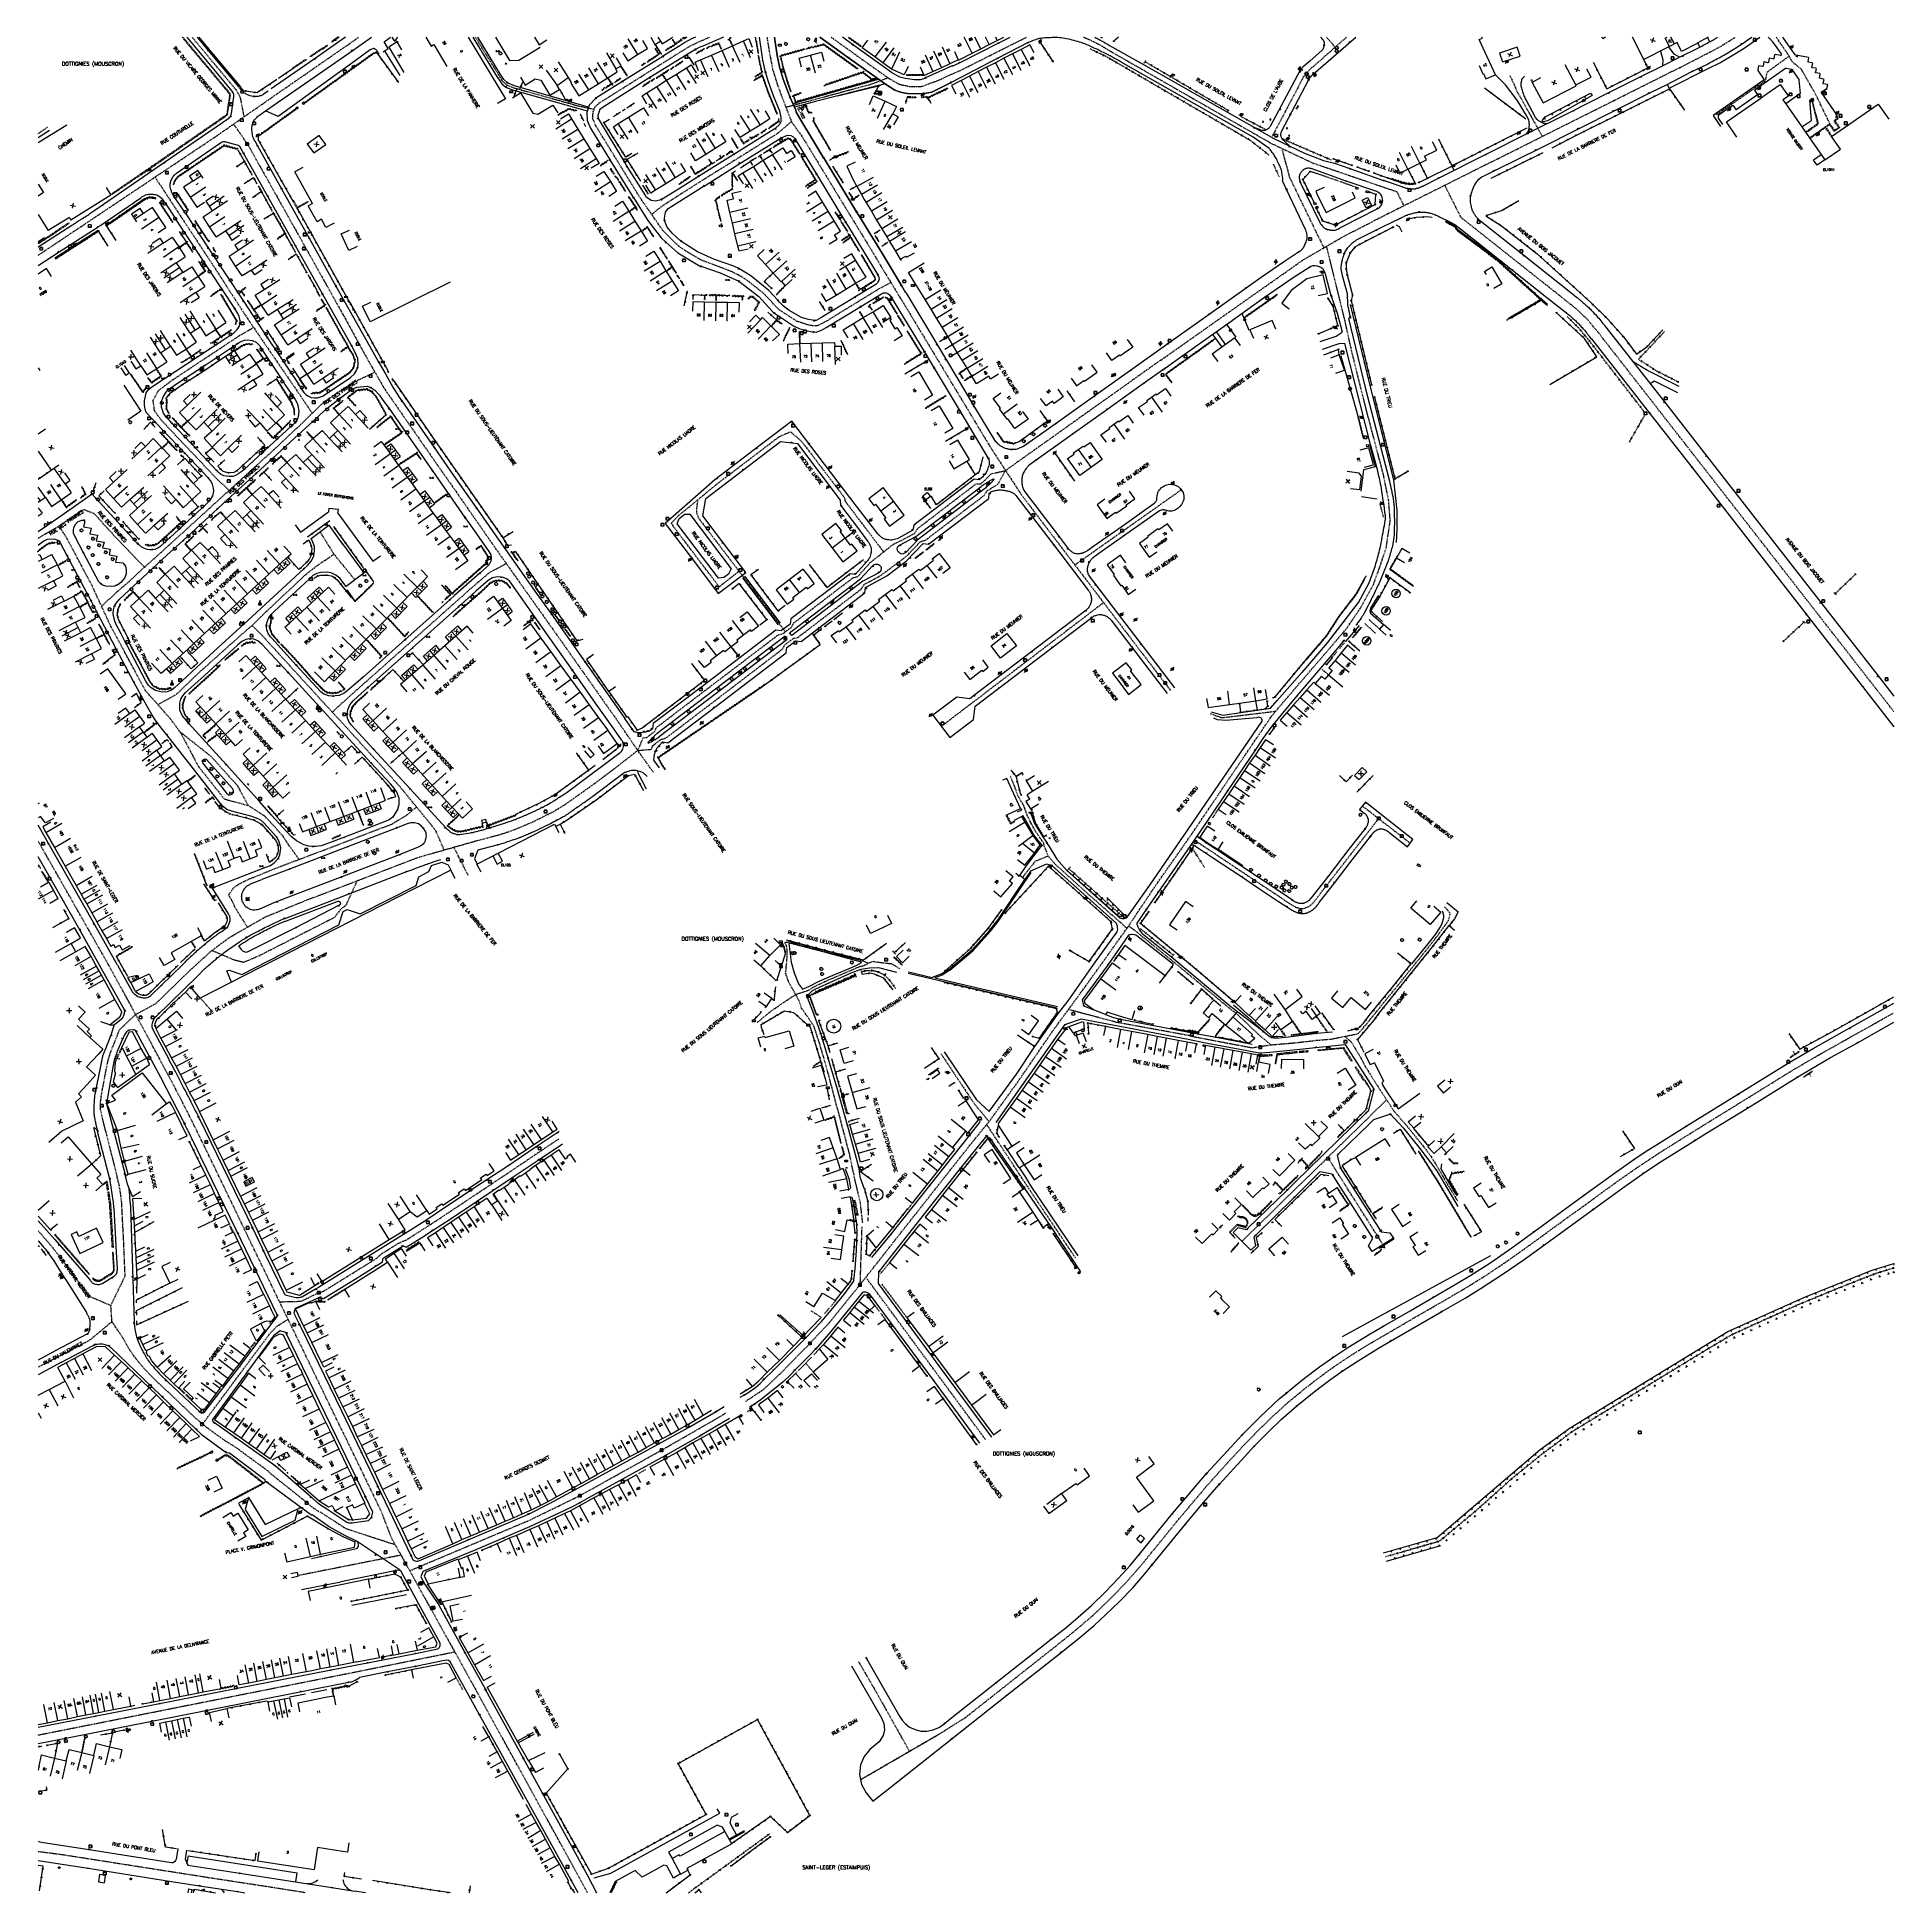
# Model space of a CAD drawing. Header units: millimetres. Extents: x 74999 to 76000, y 157000 to 158000.
import ezdxf
from ezdxf.enums import TextEntityAlignment as Align

# ---------------------------------------------------------------- set-up
doc = ezdxf.new("R2010")
doc.units = ezdxf.units.MM
doc.linetypes.add('DASHED', pattern=[0.75, 0.5, -0.25])
doc.layers.get('0').update_dxf_attribs({"linetype": 'CONTINUOUS'})
for name, color, linetype in [('w0001', 6, 'DASHED'), ('w0008', 7, 'CONTINUOUS'), ('W0100', 7, 'CONTINUOUS'), ('W0105', 7, 'CONTINUOUS'), ('W0112', 1, 'DASHED'), ('W0211', 2, 'CONTINUOUS'), ('W0220', 5, 'DASHED'), ('W0300', 7, 'CONTINUOUS'), ('W0302', 3, 'CONTINUOUS'), ('W0310', 3, 'CONTINUOUS'), ('W0322', 7, 'CONTINUOUS'), ('w0330', 7, 'CONTINUOUS'), ('w0400', 7, 'CONTINUOUS'), ('w0420', 7, 'CONTINUOUS'), ('W0430', 7, 'CONTINUOUS'), ('w0432', 7, 'CONTINUOUS'), ('W0469', 7, 'CONTINUOUS'), ('W0471', 7, 'CONTINUOUS'), ('w0980', 7, 'CONTINUOUS'), ('w0984', 7, 'CONTINUOUS'), ('w0989', 7, 'CONTINUOUS'), ('W0991', 7, 'CONTINUOUS'), ('W1102', 7, 'CONTINUOUS'), ('W1471', 7, 'CONTINUOUS'), ('W1473', 7, 'CONTINUOUS'), ('W1474', 7, 'CONTINUOUS')]:
    doc.layers.add(name, color=color, linetype=linetype)
doc.styles.get("Standard").update_dxf_attribs({"font": 'romans.shx', "width": 0.85})

# ---------------------------------------------------------------- blocks, each defined once
blk = doc.blocks.new('T420')
for p, q in [((0.7, 0.7), (-0.8, 0.7)), ((-0.8, 0.7), (-0.8, -0.8)), ((0.7, 0.7), (0.7, -0.8)), ((0.7, -0.8), (-0.8, -0.8))]:
    blk.add_line(p, q)
blk.add_ellipse((0, 0), major_axis=(-0.53, 0.53), ratio=1, start_param=3.926991, end_param=10.210176)
blk = doc.blocks.new('T400')
for p, q in [((-0.15, 0.3), (0.15, 0.3)), ((-0.15, -0.25), (-0.15, 0.3)), ((-0.15, 0.15), (0.15, 0.15)), ((-0.15, 0), (0.15, 0)), ((0.15, 0.3), (0.15, -0.25)), ((-0.15, -0.15), (0.15, -0.15)), ((-0.15, -0.25), (-0.15, -0.3)), ((-0.15, -0.3), (0.15, -0.3)), ((0.15, -0.3), (0.15, -0.25))]:
    blk.add_line(p, q)
blk = doc.blocks.new('T469')
at = {"color": 0, "linetype": 'Continuous', "flags": 128}
for points in [[(-0.4, 0.4), (0.4, -0.4)], [(-0.4, -0.4), (0.4, 0.4)]]:
    blk.add_lwpolyline(points, dxfattribs=at)
at = {"color": 0, "linetype": 'Continuous'}
blk.add_circle((0, 0), 0.5, dxfattribs=at)
blk = doc.blocks.new('t322o')
at = {"color": 0, "linetype": 'Continuous'}
for radius in [0.25, 0.15]:
    blk.add_circle((0, 0), radius, dxfattribs=at)
blk = doc.blocks.new('t991o')
at = {"color": 0, "linetype": 'Continuous'}
for p, q in [((-1, 1), (1, -1)), ((-1, -1), (1, 1))]:
    blk.add_line(p, q, dxfattribs=at)
blk = doc.blocks.new('T1471')
at = {"color": 0, "linetype": 'Continuous', "flags": 128}
blk.add_lwpolyline([(-0.75, -0.5), (-0.75, 0.5), (0.75, 0.5), (0.75, -0.5), (-0.75, -0.5)], dxfattribs=at)
blk = doc.blocks.new('T1474')
at = {"color": 0, "linetype": 'Continuous', "flags": 128}
for points in [[(-0.8, -0.5), (-0.8, 0.5)], [(-0.8, 0), (0.7, 0)], [(0.7, 0), (0.7, -0.5), (0.7, 0.5)]]:
    blk.add_lwpolyline(points, dxfattribs=at)
blk = doc.blocks.new('T300')
for p, q in [((-0.8, 0.5), (-0.9, 0.3)), ((-0.9, 0.3), (-0.9, 0.2)), ((-0.9, 0.2), (-0.7, 0.1)), ((-0.7, 0.6), (-0.8, 0.5)), ((-0.8, -0.1), (-0.7, 0.1)), ((-0.6, 0.7), (-0.7, 0.6)), ((-0.7, 0.1), (-0.7, 0.1)), ((-0.5, 0.7), (-0.6, 0.7)), ((-0.3, 0.6), (-0.5, 0.7)), ((-0.3, 0.6), (-0.2, 0.7)), ((-0.2, 0.6), (-0.3, 0.6)), ((-0.2, 0.7), (-0.1, 0.8)), ((-0.1, 0.8), (0.1, 0.8)), ((0.1, 0.8), (0.2, 0.7)), ((0.2, 0.7), (0.3, 0.6)), ((0.3, 0.6), (0.4, 0.5)), ((0.5, 0.5), (0.3, 0.5)), ((0.4, 0.5), (0.4, 0.5)), ((0.6, 0.4), (0.5, 0.5)), ((0.6, 0.4), (0.7, 0.3)), ((0.7, 0.3), (0.7, 0.2)), ((0.7, 0.2), (0.7, 0.1)), ((0.7, 0.1), (0.7, -0.2)), ((-0.8, -0.2), (-0.8, -0.1)), ((-0.7, -0.3), (-0.8, -0.2)), ((-0.8, -0.2), (-0.8, -0.2)), ((-0.7, -0.4), (-0.7, -0.3)), ((-0.5, -0.5), (-0.7, -0.4)), ((-0.4, -0.5), (-0.5, -0.5)), ((-0.4, -0.5), (-0.3, -0.5)), ((-0.3, -0.5), (-0.3, -0.4)), ((-0.3, -0.6), (-0.3, -0.5)), ((-0.3, -0.5), (-0.3, -0.5)), ((-0.2, -0.7), (-0.3, -0.6)), ((-0.1, -0.8), (-0.2, -0.7)), ((0.1, -0.8), (-0.1, -0.8)), ((0.2, -0.7), (0.1, -0.8)), ((0.3, -0.5), (0.2, -0.5)), ((0.3, -0.6), (0.2, -0.7)), ((0.2, -0.7), (0.2, -0.7)), ((0.5, -0.4), (0.3, -0.5)), ((0.3, -0.5), (0.3, -0.6)), ((0.3, -0.5), (0.3, -0.5)), ((0.6, -0.3), (0.5, -0.4)), ((0.7, -0.2), (0.6, -0.3)), ((0.6, -0.3), (0.6, -0.3))]:
    blk.add_line(p, q)
blk = doc.blocks.new('t310o')
at = {"color": 0, "linetype": 'Continuous'}
for centre, start, end in [((-0.5, 0.4), 216.8699, 323.1304), ((0.5, -0.4), 36.8699, 143.1303)]:
    blk.add_arc(centre, 0.625, start, end, dxfattribs=at)
blk = doc.blocks.new('t220o')
at = {"color": 0, "linetype": 'Continuous'}
for p, q in [((-0.25, 0.25), (0.25, 0.25)), ((-0.25, -0.25), (0.25, -0.25))]:
    blk.add_line(p, q, dxfattribs=at)
blk = doc.blocks.new('T471')
for p, q in [((-0.333334, 0.333334), (-0.333334, -0.333334)), ((-0.333334, 0.333334), (0.333334, 0.333334)), ((-0.333334, 0), (0, 0)), ((0.500001, 0.500001), (1.000002, 1.000002)), ((-0.500001, -0.500001), (-1.000002, -1.000002)), ((-0.333334, -0.333334), (0.333334, -0.333334))]:
    blk.add_line(p, q)
blk.add_ellipse((0, 0), major_axis=(0.471405, 0.471405), ratio=1, start_param=5.4977871438, end_param=11.780972451)
blk = doc.blocks.new('t112o')
at = {"color": 0, "linetype": 'Continuous'}
for p, q in [((-0.5, 0.5), (0.5, 0.5)), ((-0.5, -0.5), (-0.5, 0.5)), ((0.5, 0.5), (0.5, -0.5)), ((0.5, -0.5), (-0.5, -0.5))]:
    blk.add_line(p, q, dxfattribs=at)
blk = doc.blocks.new('t211o')
at = {"color": 0, "linetype": 'Continuous'}
for p, q in [((-0.3, 0.5), (-0.3, 0)), ((0, 1), (0, 0)), ((0.3, 0.5), (0.3, 0))]:
    blk.add_line(p, q, dxfattribs=at)
blk = doc.blocks.new('t330o')
at = {"color": 0, "linetype": 'Continuous'}
for p, q in [((0.25, -0.25), (-0.25, 0.25)), ((-0.25, -0.25), (0.25, 0.25)), ((-0.25, 0.25), (-0.25, -0.25)), ((0.25, 0.25), (-0.25, 0.25)), ((0.25, -0.25), (0.25, 0.25)), ((-0.25, -0.25), (0.25, -0.25)), ((-0.25, -0.25), (-0.25, -0.25))]:
    blk.add_line(p, q, dxfattribs=at)
blk = doc.blocks.new('T430')
at = {"flags": 128}
for points in [[(0.8, 0.8), (-0.8, 0.8)], [(-0.8, 0.8), (-0.8, 0)], [(0.8, 0.8), (-0.8, 0)], [(-0.8, 0), (0.8, 0)], [(-0.4, 2.1), (0.4, 2.1)], [(-0.4, 2.1), (-0.4, 1.3)], [(-0.4, 1.7), (0, 1.7)], [(-0.4, 1.3), (0.4, 1.3)], [(0.8, 0), (0.8, 0.8)]]:
    blk.add_lwpolyline(points, dxfattribs=at)
blk = doc.blocks.new('T432')
at = {"color": 0, "linetype": 'ByBlock', "lineweight": -2, "flags": 128}
for points in [[(0.8, 0.4), (-0.8, 0.4)], [(-0.8, 0.4), (-0.8, -0.4)], [(0.8, 0.4), (-0.8, -0.4)], [(-0.4, 1.7), (0.4, 1.7)], [(-0.4, 1.7), (-0.4, 0.9)], [(-0.4, 0.9), (0.4, 0.9)], [(0, 1.3), (0.4, 1.3)], [(0.4, 0.9), (0.4, 1.3)], [(0.8, -0.4), (0.8, 0.4)], [(-0.8, -0.4), (0.8, -0.4)]]:
    blk.add_lwpolyline(points, dxfattribs=at)
blk = doc.blocks.new('T1473')
at = {"color": 0, "linetype": 'Continuous', "const_width": 0.5, "flags": 128}
blk.add_lwpolyline([(-0.25, 0, 1), (0.25, 0, 1)], format="xyb", close=True, dxfattribs=at)

msp = doc.modelspace()

# ---------------------------------------------------------------- linework, layer by layer
at = {"layer": 'w0001'}
for p, q in [((75458, 157978.1), (75448.8, 157974.6)), ((75448.8, 157974.6), (75403, 157962.2)), ((75724.7, 157349.2), (75694.9, 157396.3)), ((75510.5, 157244.2), (75446, 157331.7)), ((75296.1, 157000), (75236.6, 157108))]:
    msp.add_line(p, q, dxfattribs=at)
at = {"layer": 'w0001', "flags": 128}
for points in [[(75000, 157882.5), (75095.7, 157946.5), (75129.9, 157970.3), (75167, 157996), (75172.7, 158000)], [(75705, 158000), (75685.1, 157982.5), (75681.7, 157978.6), (75678.2, 157971.7), (75665, 157946.7)], [(75698.9, 157994.7), (75694.3, 158000)], [(75782.9, 157932.7), (75811.4, 157947), (75879.8, 157981.3), (75886.1, 157984.4), (75894, 157988.5), (75901.2, 157992.2), (75906.9, 157995.3), (75913.2, 157999.2), (75914.4, 158000)], [(75965.4, 157953.5), (75957.8, 157969.3), (75950, 157982.9), (75945, 157986.9), (75942.9, 157990.8), (75936.6, 158000)], [(75943.5, 157989.8), (75931.5, 157981.1), (75930.6, 157976.5), (75904.2, 157958.1)], [(75793, 157979.4), (75795.4, 157974.4), (75796.8, 157970.8), (75798.9, 157967.3), (75810.5, 157946.5)], [(75106.5, 157972), (75108.7, 157968), (75109.4, 157964.9), (75110.9, 157957)], [(75112.9, 157942.3), (75105.4, 157953.2)], [(75782.9, 157932.7), (75719.3, 157900.8)], [(75063, 157924.6), (75077.1, 157903.1)], [(75732.1, 157916.8), (75735.9, 157909.1)], [(76000, 157636.5), (75847.7, 157831.9), (75840.4, 157841.2), (75835, 157847.7), (75829, 157853.5), (75766.7, 157902.9), (75758, 157920.2)], [(75464.7, 157859.4), (75513.4, 157778.6), (75529.7, 157753.6), (75552.7, 157723.4), (75565.9, 157706.1), (75610.3, 157647.8)], [(75605, 157826.1), (75521.3, 157766.5)], [(75355.4, 157750.6), (75354.8, 157746.3), (75354.7, 157743.8), (75356.1, 157740.5), (75377.7, 157712.2), (75367, 157703.8), (75342.6, 157736), (75341.2, 157738.2), (75345.4, 157742.5), (75358, 157752.8), (75366, 157759.4), (75398.6, 157784.2), (75399.6, 157784.9), (75405.4, 157787.4), (75411.4, 157782.2), (75434.3, 157752.1), (75434.9, 157749.9), (75455.6, 157722.6)], [(75323.1, 157615.6), (75330.5, 157616.3), (75331.2, 157618.2), (75335.6, 157621.6), (75338.4, 157622.4), (75364, 157641.9), (75401, 157670.2), (75402.2, 157672.4), (75407.2, 157676.2), (75409.3, 157676.5), (75443.4, 157702.5), (75445.1, 157705.1), (75453.7, 157709.7), (75467.2, 157719.8), (75468.5, 157720.9), (75475.5, 157728.2), (75478.2, 157729), (75509.9, 157753.2), (75511.3, 157755.5), (75514.1, 157757.3), (75517.2, 157759.1), (75521.3, 157766.5)], [(75331.5, 157603.9), (75323.1, 157615.6), (75323.1, 157615.6), (75323.1, 157615.6), (75326.1, 157622.5), (75328.1, 157622.7), (75332.2, 157625.9), (75333.2, 157628), (75398.9, 157678), (75401.5, 157678.7), (75406, 157682.1), (75407, 157684.2), (75439, 157708.6), (75441.7, 157709.4), (75448.3, 157716.8), (75461, 157726.9), (75463.9, 157728.2), (75472.2, 157732.6), (75474, 157735.3), (75505.4, 157759.3), (75507.9, 157759.3), (75510.4, 157761.5), (75513.4, 157764.7), (75521.3, 157766.5)], [(75558.6, 157715.6), (75616, 157756.1)], [(75377.7, 157712.2), (75402.6, 157679.6)], [(75574.1, 157695.3), (75503.5, 157641.4), (75499.5, 157638.4), (75486.7, 157628.6)], [(75081.8, 157497.1), (75093.6, 157507.8), (75103.2, 157514.9), (75122.4, 157525.9), (75143.2, 157534.4), (75205.3, 157558.2), (75234.9, 157566.6), (75248.4, 157570.2), (75255.8, 157572.6), (75266.5, 157577.1), (75277.5, 157582.6), (75284.3, 157586.7), (75300.9, 157598.6), (75310.2, 157605.6), (75323.1, 157615.6), (75317.7, 157623.6), (75312.8, 157630.7)], [(75713.6, 157585.7), (75739.3, 157565.7)], [(75622.9, 157567.2), (75626.3, 157565.2), (75641.2, 157555.2), (75651.1, 157548.6), (75660.9, 157542.1), (75668.5, 157537.1), (75673.3, 157533.8), (75675.4, 157532.5), (75677.6, 157531.2), (75680.1, 157530.5), (75682.1, 157530.5), (75685.2, 157531.8), (75687.4, 157533.9), (75690.8, 157538.4), (75722.3, 157578.9)], [(75038, 157500), (75033.8, 157507.4), (75010.5, 157548.4), (75000, 157566.8)], [(75218.8, 157562), (75214.4, 157572.1), (75212, 157575.4)], [(75231.7, 157548.3), (75224, 157563.5)], [(75112.8, 157520.4), (75106.2, 157530.9), (75105, 157533.7), (75102.7, 157537.8), (75105.8, 157542.1), (75108.8, 157543.9), (75113.1, 157546.1), (75119.6, 157548.6)], [(75171.9, 157545.4), (75165.7, 157531.9), (75163.1, 157530.2), (75159.7, 157525.6), (75119.2, 157505), (75115.8, 157503.5), (75110.6, 157501.4), (75105.8, 157502.6), (75093.6, 157507.8)], [(75000, 157356.8), (75006.5, 157349.3), (75011.8, 157342.6), (75020.4, 157331.1), (75026.9, 157321.8), (75039.2, 157316.5), (75046.9, 157332.4), (75046.1, 157351.3), (75045, 157372.6), (75044.1, 157379.3), (75042.4, 157386.9), (75040.6, 157394.2), (75035.3, 157414.9), (75033.6, 157422.1), (75033.6, 157425.8), (75034.3, 157430.9), (75036.5, 157442.6), (75037.7, 157448.5), (75039, 157452.9), (75041, 157457.8), (75042.5, 157461.5), (75043.8, 157465.1), (75046.6, 157467.7), (75052.6, 157473.4), (75063.5, 157479.2), (75081.8, 157497.1)], [(75164.3, 157248), (75140.3, 157297.6), (75130.6, 157317.4), (75122.4, 157334.4), (75115.7, 157348.2), (75104.2, 157372.1), (75091.4, 157398.6), (75086.6, 157408.4), (75081.4, 157418.9), (75073.1, 157435.1), (75058.8, 157461.8), (75048.4, 157481.1), (75038, 157500)], [(75094, 157474.7), (75087.4, 157482.2)], [(75151.5, 157323.5), (75154, 157324.3), (75182.7, 157342.1), (75185.1, 157344.4), (75194.3, 157350.1), (75198.7, 157352), (75214.6, 157362.2), (75251.9, 157387), (75280.7, 157406.4)], [(75151.5, 157205.2), (75147.8, 157207.7), (75138.4, 157215.4), (75127.4, 157224.1), (75123.3, 157227.7), (75105.8, 157240.5), (75101, 157243.4), (75091, 157250.6), (75084.7, 157255.9), (75078.8, 157261.5), (75068.4, 157271.4), (75064, 157275.5), (75059.3, 157280.2), (75054, 157286.1), (75049.6, 157292.1), (75045.6, 157299.1), (75039.8, 157307.8), (75039.2, 157316.5)], [(75151.5, 157323.5), (75141.6, 157318.6), (75130.2, 157318.3)], [(75011.1, 157289.1), (75027.9, 157297.9), (75039.8, 157307.8)], [(75088.6, 157252.6), (75125, 157301.5), (75128.7, 157305.3), (75134.7, 157309.1)], [(75000, 157085), (75172.5, 157119.3)]]:
    msp.add_lwpolyline(points, dxfattribs=at)
at = {"layer": 'w0001'}
for points in [[(75106.5, 157971.9), (75083, 158000)], [(75299.5, 157961.1), (75291.7, 157962.7), (75256.5, 157972.6), (75252.8, 157974.1), (75250.4, 157976.1), (75235.7, 158000)], [(75459.6, 157867.8), (75453.4, 157864.6), (75425.1, 157847.2), (75419.9, 157844.5), (75416.1, 157844.6), (75408.9, 157846.9), (75399.5, 157853), (75396.8, 157855.7), (75390.9, 157862), (75382.3, 157868.8), (75379, 157871), (75374.1, 157873.5), (75367.8, 157876), (75357.3, 157879.9), (75349.5, 157884.5), (75344.8, 157887.7), (75336.6, 157895.9), (75330.6, 157904.5), (75324.5, 157913.3), (75300.6, 157952.1), (75298.8, 157956.4), (75299.1, 157959.9), (75300, 157962.3), (75302.4, 157964.6), (75325.1, 157978.9), (75347.9, 157993.2), (75351.7, 157995.5), (75356.1, 157997.6), (75361.7, 158000)], [(75392.7, 158000), (75393.9, 157992.6), (75395.8, 157982.6), (75398.6, 157973.7), (75401.6, 157965.8), (75405.9, 157954.5), (75411.6, 157946.6), (75433.9, 157910), (75446.8, 157888.9), (75454.5, 157876.1), (75464.6, 157859.4)], [(75427.4, 158000), (75432.5, 157996.3), (75458, 157978.1), (75463.8, 157974.8), (75469.3, 157973.5), (75475.8, 157973.4), (75485.6, 157977), (75492.4, 157980.3)], [(75492.4, 157980.1), (75498.3, 157982.8), (75519.5, 157993.5), (75532.5, 158000)], [(75000, 157948.1), (75005, 157951.5)], [(75405.9, 157954.5), (75398.5, 157948.2), (75376.3, 157934.3), (75357.1, 157922.4), (75336.2, 157909), (75330.6, 157904.5)], [(75112.9, 157942.3), (75145.4, 157884.3), (75165.5, 157848.4), (75176.5, 157828.2), (75186.4, 157810.9), (75207.9, 157779.9), (75228.2, 157750.8), (75246.7, 157724.2), (75257.9, 157708.4), (75281.5, 157675.1), (75312.8, 157630.7)], [(75670.1, 157940.1), (75674.3, 157924.5), (75692.8, 157886.5)], [(75077.1, 157903.1), (75094.2, 157877.2), (75111.4, 157850.6), (75120.8, 157836.7), (75141.2, 157807), (75147.7, 157797.3)], [(75605, 157826), (75681.9, 157880.2), (75704, 157893), (75719.3, 157900.8)], [(75381.4, 157264.9), (75381.4, 157264.9), (75390.8, 157271.2), (75400, 157279.8), (75415.9, 157296.1), (75426.2, 157307.1), (75442.8, 157327.6), (75478.5, 157373), (75502.1, 157402.9), (75512.4, 157415.6), (75527.4, 157436.3), (75546.6, 157464.3), (75564.7, 157489), (75587.3, 157520.6), (75601.5, 157541.9), (75621.5, 157570.4), (75643.3, 157602.7), (75664.2, 157633.5), (75669.1, 157639.5), (75691.4, 157665.4), (75705, 157681.3), (75712.9, 157692.9), (75719.5, 157705.1), (75722.8, 157714.1), (75726.4, 157724.8), (75728.6, 157739.5), (75727.7, 157750.6), (75724.8, 157764.7), (75716.4, 157796.5), (75708.1, 157829.5), (75704, 157848.1), (75694.3, 157887.4)], [(75102.9, 157755.8), (75095.9, 157762.4), (75066.4, 157793.6), (75062.7, 157798.7), (75062, 157804.3), (75064.8, 157809.5), (75071.4, 157814.6), (75082.5, 157822), (75108.5, 157839.2), (75116.1, 157843.6)], [(75034.2, 157693.3), (75042.1, 157700.8), (75049, 157706.7), (75057.4, 157714.5), (75065.7, 157721.9), (75095.5, 157749), (75110.4, 157762.6), (75127.1, 157777.8), (75141.6, 157791.4), (75153.9, 157803.3), (75162.4, 157809.1), (75169.2, 157813.6), (75172.5, 157815.3), (75181.4, 157819.5)], [(75000, 157729.9), (75002.4, 157731.5), (75011.3, 157736.6), (75018.6, 157741.7), (75024.5, 157745.5), (75030.1, 157743.4), (75040.7, 157731.7), (75052.2, 157719.6), (75057.4, 157714.5)], [(75140.7, 157556.8), (75134.8, 157565), (75131.7, 157569.8), (75122.4, 157580), (75113.2, 157586), (75107.6, 157596.5), (75093.2, 157612.4), (75076.6, 157625.5), (75071.2, 157632.8), (75057.9, 157647.8), (75039.3, 157682.3), (75029.1, 157704.4), (75015.6, 157729.8), (75011.3, 157736.6)], [(75151.9, 157733.4), (75159.4, 157721.4), (75170.7, 157707.6)], [(75064.5, 157640.3), (75074.5, 157645.9), (75086.4, 157657.3), (75108.7, 157677.3), (75115.3, 157683), (75122.6, 157690.2), (75144.5, 157710.7), (75149.6, 157714.7), (75159.4, 157721.4)], [(75252.3, 157716.3), (75243.1, 157711.4), (75234.4, 157704), (75205.3, 157678.1), (75167.8, 157644.8), (75158.5, 157636.3)], [(75212, 157575.3), (75195.7, 157595.2), (75185.5, 157606.7), (75165.4, 157628.8), (75151.6, 157643.8), (75120.9, 157677.4), (75115.3, 157683)], [(75631.5, 157635.6), (75637.7, 157633.3), (75666.9, 157636.8)], [(75076.6, 157625.5), (75086.3, 157607.1), (75100.3, 157589.5), (75113.2, 157586)], [(75542.1, 157563.9), (75541.9, 157565.6), (75540.1, 157568.1), (75537.2, 157572.5), (75535, 157576.5), (75533.1, 157580.3), (75531.1, 157585.9), (75527.9, 157591.3), (75526.1, 157596.5), (75523.9, 157601.7)], [(75203.9, 157585.2), (75198.3, 157580.5), (75190.5, 157575.8), (75153.6, 157561.7), (75127.9, 157552), (75119.6, 157548.6)], [(75586.7, 157519.8), (75566.4, 157537.7), (75548.4, 157554), (75544.2, 157558.7), (75537.2, 157555.8), (75530.3, 157547.1)], [(75542.1, 157563.9), (75543, 157561.9), (75544.2, 157558.7)], [(75719.3, 157472.5), (75725.8, 157480.6), (75732.5, 157488.8), (75747.4, 157507.3), (75753.7, 157515.3), (75757, 157519.9), (75760, 157524.1), (75760.9, 157527.7), (75759.3, 157529.9), (75757.8, 157531.4)], [(75587.6, 157521.1), (75591, 157518.6), (75594, 157516.1), (75610, 157503.2), (75641.9, 157476.7), (75645.5, 157473.9)], [(75447.4, 157500.9), (75444.3, 157502.1), (75443.2, 157502.4), (75441.1, 157503), (75437.2, 157504), (75432.7, 157505.1), (75429, 157506.1), (75424.7, 157507.2), (75421.2, 157508.2), (75417.5, 157509.1), (75413.6, 157510.1), (75409, 157511.3), (75406.6, 157511.9), (75404.7, 157512.3), (75402.3, 157512)], [(75403.6, 157508.1), (75403.3, 157510.4), (75402.3, 157512)], [(75444.3, 157361), (75443.1, 157371.9), (75440.1, 157384.5), (75437.1, 157398.6), (75434.6, 157408.1), (75431.8, 157418.7), (75428.9, 157429.3), (75426.2, 157439.8), (75423.3, 157450.2), (75420.9, 157458.3), (75418.1, 157466.8), (75414.3, 157472.6), (75411.4, 157476.7), (75410.1, 157480.6), (75406.2, 157487.7), (75404.3, 157491.2), (75402.8, 157495.5), (75403.6, 157503.9), (75403.6, 157508.1)], [(75387.5, 157469), (75391.1, 157472), (75394.6, 157474.9), (75398.7, 157477.8), (75408.2, 157484.1), (75415.1, 157486.4), (75418.7, 157488.6), (75426.2, 157492.1), (75434, 157495.4), (75442.3, 157499), (75445, 157499.8), (75449.7, 157502), (75454.5, 157501.3), (75459.9, 157500.7), (75464.1, 157498.1)], [(75620.9, 157461.8), (75581, 157469.1), (75555.2, 157476)], [(75443.2, 157060.9), (75484.9, 157085.1), (75499.8, 157094.5), (75513.2, 157105.1), (75526.5, 157115.6), (75533.8, 157121.4), (75548.5, 157133), (75559.3, 157141.7), (75568.3, 157149.4), (75577, 157157.7), (75585.9, 157166.8), (75593.7, 157175.7), (75596.9, 157179.6), (75605.8, 157190.5), (75614.7, 157201.4), (75620, 157207.7), (75629.1, 157218.5), (75636.3, 157226.6), (75642.2, 157233.1), (75650.3, 157241.8), (75656.5, 157248.2), (75663.5, 157255.1), (75673.2, 157264), (75682.3, 157271.5), (75691.1, 157278.3), (75698.4, 157283.6), (75708.5, 157290.3), (75717.2, 157295.7), (75726.7, 157301.2), (75740.9, 157309.5), (75750.9, 157315.3), (75760.2, 157320.6), (75770.5, 157326.7), (75780.3, 157332.8), (75788.8, 157338.5), (75797.4, 157344.5), (75808.5, 157352.5), (75821.9, 157362.3), (75835.4, 157372), (75843.8, 157378.2), (75852.3, 157384.3), (75861.2, 157390.5), (75872.9, 157398.3), (75885.6, 157406.3), (75900.4, 157415.5), (75913.1, 157423.3), (75932.3, 157435.2), (75945.9, 157443.6), (75958.4, 157450.9), (75974.7, 157460.1), (75988.1, 157467.6), (75997.9, 157473.1), (76000, 157474.3)], [(75620.9, 157461.7), (75629, 157460.2), (75642.1, 157457.7), (75654.2, 157455.4), (75664.2, 157457), (75676.5, 157458), (75688.7, 157459.4), (75696.9, 157460.1), (75711.3, 157463), (75715.1, 157467.4), (75719.3, 157472.5)], [(75664.2, 157457), (75657.4, 157462.7), (75650.3, 157469.6), (75645.5, 157473.9)], [(75704.1, 157461.6), (75707.6, 157458.5), (75713.2, 157449.1), (75714.9, 157445.6), (75722, 157434.4), (75730.7, 157421.1), (75737, 157413.9), (75746.4, 157402.3), (75750.5, 157396.9), (75754.9, 157389.6), (75759.5, 157381.6), (75764.9, 157372.7)], [(75486.5, 157452.2), (75504.3, 157425.4), (75512.4, 157415.6)], [(75726.6, 157427.3), (75698.6, 157399.9), (75680.6, 157382.3), (75669.7, 157371.7), (75648.7, 157351.1)], [(75558.9, 157342.2), (75533.1, 157380.6), (75511.1, 157414.1)], [(75443.8, 157358.8), (75442.8, 157327.6)], [(75011.1, 157289.1), (75000, 157283.2)], [(75200.1, 157173.5), (75265.3, 157201), (75291.9, 157214), (75335.9, 157238.5), (75367.1, 157256.4), (75370.6, 157258.7)], [(75164.3, 157248), (75184.5, 157206.2), (75190.2, 157191.5), (75236.6, 157108)], [(75151.8, 157205.3), (75165.8, 157196.3), (75192.4, 157187.6)], [(75195.5, 157181.9), (75140.1, 157170.9)], [(75172.5, 157119.3), (75224.4, 157129.8)], [(75442.1, 157124.5), (75450.8, 157109.5), (75469.5, 157076.2)], [(75484.9, 157085.1), (75443.2, 157060.9)], [(75143.9, 157000), (75124.2, 157003.1), (75093.5, 157007.8), (75013.1, 157020.4), (75000, 157022.1)]]:
    msp.add_lwpolyline(points, dxfattribs=at)
msp.add_lwpolyline([(75563.2, 158000, -0.001716), (75566.6, 157998.6, -0.023486), (75570.5, 157996.7, -0.014974), (75576.2, 157993.4), (75664.5, 157942.8), (75687, 157932.2), (75732.1, 157916.8)], format="xyb", dxfattribs=at)
at = {"layer": 'w0008'}
for p, q in [((75390, 157991.5), (75388.7, 158000)), ((75406.7, 157964.3), (75452.8, 157977.5)), ((75025.1, 157738.9), (75024.9, 157739.7)), ((75085.6, 157660.5), (75077.5, 157653)), ((75079.3, 157646.6), (75089.6, 157656)), ((75170.3, 157642.9), (75177.6, 157649.6)), ((75104.4, 157592), (75104.7, 157592.2)), ((75193.9, 157584.2), (75194.5, 157586.5)), ((75543.3, 157566.2), (75543.5, 157566.3)), ((75414.8, 157483.8), (75414.6, 157482.5)), ((75482.5, 157276.2), (75448, 157322.8)), ((75507.5, 157242.2), (75482.5, 157276.2)), ((75156.8, 157197.2), (75147.7, 157203.6)), ((75165.3, 157192.6), (75156.8, 157197.2)), ((75171.6, 157189.5), (75165.3, 157192.6)), ((75142, 157163.4), (75163.1, 157167.6)), ((75380.4, 157033.3), (75372.4, 157028.9)), ((75380.6, 157032.9), (75372.6, 157028.4)), ((75080.8, 157019.9), (75139.6, 157010.8)), ((75138.8, 157005.9), (75139.6, 157010.8)), ((75296.2, 157009), (75300.8, 157000)), ((75100.5, 157000), (75099, 157001.9))]:
    msp.add_line(p, q, dxfattribs=at)
for points in [[(75080.1, 158000), (75104.4, 157970.9), (75104.6, 157970.6)], [(75108.4, 157973.2), (75091.8, 157992.9), (75085.9, 158000)], [(75234.2, 158000), (75246.4, 157980), (75249.8, 157974.9), (75252.1, 157973.2), (75252.4, 157973)], [(75296.5, 157962.4), (75256.7, 157973.8), (75253.2, 157975.3), (75252.9, 157975.5), (75251, 157977.2), (75249.2, 157980), (75237, 158000)], [(75246.5, 158000), (75254, 157987.5), (75259.1, 157987.6)], [(75369.3, 158000), (75358.1, 157995.3), (75356.5, 157994.7), (75354.3, 157993.5), (75350.6, 157991.3), (75330.6, 157978.8), (75329.7, 157978.3), (75304.5, 157962.4), (75302.7, 157961.1), (75301.6, 157957.9), (75301.7, 157956.2), (75316.7, 157931.5), (75317.2, 157930.4), (75327.2, 157914.6), (75327.5, 157914.2), (75330.3, 157912.2), (75332.7, 157911.8), (75335.8, 157912.5), (75339.5, 157914.9), (75345, 157918.3), (75355.3, 157924.8), (75355.9, 157925.1), (75374.5, 157936.8), (75374.9, 157937), (75396.6, 157950.6), (75397.2, 157950.9)], [(75354.2, 158000), (75352, 157999.1), (75348.4, 157997.1), (75345.7, 157995.4), (75337.6, 157990.4), (75336.6, 157989.7), (75315.5, 157976.5), (75314.9, 157976.1)], [(75408.2, 157960.7), (75405.2, 157967.6), (75403.9, 157970.8), (75401.4, 157977.5), (75399.7, 157983.4), (75398.2, 157990.2), (75396.7, 158000)], [(75396.7, 158000), (75398.2, 157990.2), (75399.7, 157983.4), (75401.4, 157977.5), (75403.9, 157970.8), (75405.2, 157967.6), (75408.2, 157960.7)], [(75421.3, 158000), (75436.7, 157989), (75437.2, 157988.6), (75456.6, 157974.8), (75461.7, 157971.5), (75463.6, 157970.7), (75465.4, 157970.2), (75468.4, 157969.7), (75476.6, 157969.6), (75479.6, 157970), (75481.5, 157970.5), (75483.4, 157971.3), (75491.9, 157975.7), (75492.3, 157975.9)], [(75492.3, 157975.9), (75491.9, 157975.7), (75483.4, 157971.3), (75481.5, 157970.5), (75479.6, 157970), (75476.6, 157969.6), (75468.4, 157969.7), (75465.4, 157970.2), (75463.6, 157970.7), (75461.7, 157971.5), (75456.6, 157974.8), (75437.2, 157988.6), (75436.7, 157989), (75421.3, 158000)], [(75492.5, 157984.6), (75478.2, 157978.1), (75477.2, 157977.6), (75475.2, 157977.1), (75472.2, 157977), (75467.2, 157977.7), (75464.3, 157978.5), (75459.9, 157981), (75453.4, 157985.7), (75442.5, 157993.4), (75439.5, 157995.6), (75439, 157996), (75433.4, 158000)], [(75533.7, 157997.3), (75533.4, 157997.1), (75517.1, 157988.7), (75492, 157975.6)], [(75492.5, 157984.5), (75496.4, 157986.3), (75517.7, 157997), (75523.7, 158000)], [(75572.5, 158000), (75572.4, 157999.8)], [(75573.4, 158000), (75572.9, 157999.4)], [(75397.2, 157950.9), (75399.6, 157953.1), (75400.3, 157954.6), (75400.3, 157956.9), (75399.7, 157960.1), (75396.3, 157968.4), (75393.4, 157976.5), (75391.9, 157981.3), (75390.5, 157987.6), (75390, 157991.5)], [(75577.3, 157995.6), (75595.6, 157985.3), (75665.8, 157945.4)], [(75654.8, 157946.1), (75583.6, 157986.6)], [(75314.9, 157976.1), (75300.5, 157967.1), (75297, 157963.5), (75295.7, 157959.4), (75295.9, 157955.2), (75297.7, 157951), (75300.1, 157946.8), (75303.9, 157940.8), (75307.9, 157934.4), (75308.1, 157933.9), (75320.5, 157914), (75320.8, 157913.6), (75328.2, 157901.8), (75330.7, 157898.3), (75333.3, 157894.9), (75335.8, 157891.9), (75338.2, 157889.5), (75344.7, 157883.9), (75356.3, 157876.8), (75357.1, 157876.6), (75367.5, 157873.1), (75377.5, 157868.6), (75388.4, 157860.3), (75395.6, 157852.4), (75396.7, 157851.3), (75407.5, 157844.2), (75407.7, 157844.1), (75410.4, 157842.9), (75413, 157842.1), (75417, 157841.3), (75417.9, 157841.2), (75419.3, 157841.1), (75422.1, 157842.1), (75424.6, 157843.5), (75442.7, 157854.5), (75443.3, 157854.9), (75454.5, 157861.7), (75455.5, 157862.2), (75456.9, 157862.2), (75457.9, 157861.9), (75458.7, 157861.2), (75459.3, 157860.4), (75459.6, 157860), (75461.8, 157856.3)], [(75252.4, 157973), (75255.7, 157971.7), (75295.8, 157960.4)], [(75456.4, 157974.9), (75453.2, 157974), (75452.8, 157974), (75418.9, 157965.4), (75407.5, 157962.3)], [(75467.4, 157862.5), (75465.2, 157866.2), (75454.9, 157883.3), (75452.1, 157887.9), (75447.4, 157895.5), (75444.4, 157900.5), (75441, 157906), (75436, 157914.2), (75423.5, 157934.7), (75423.2, 157935.1), (75416.2, 157946.7), (75411.5, 157954.4), (75408.5, 157959.7), (75408.2, 157960.7)], [(75408.2, 157960.7), (75408.5, 157959.7), (75411.5, 157954.4), (75416.2, 157946.7), (75423.2, 157935.1), (75423.5, 157934.7), (75436, 157914.2), (75441, 157906), (75444.4, 157900.5), (75447.4, 157895.5), (75452.1, 157887.9), (75454.9, 157883.3), (75465.2, 157866.2), (75467.4, 157862.5)], [(75000, 157945.9), (75006.1, 157949.9)], [(75403.8, 157947.3), (75405.6, 157947.1), (75406.9, 157946.4), (75407.5, 157945.6), (75419.4, 157926.2), (75435.1, 157900.4), (75435.3, 157900.1), (75452.4, 157872), (75452.6, 157871.6), (75453, 157870.7), (75453.1, 157869.7), (75452.9, 157868.7), (75452.4, 157867.8), (75451.4, 157866.8), (75440.1, 157859.9), (75439.5, 157859.6), (75421.8, 157848.8), (75419.2, 157847.4), (75418.2, 157847.3), (75414.4, 157848), (75411.4, 157848.9), (75404.7, 157852.8), (75401.4, 157855.2), (75399.9, 157856.8), (75399.5, 157857.2), (75398.5, 157858.4), (75393.7, 157863.5), (75384, 157871.4), (75377.5, 157875.3), (75374.8, 157876.6), (75364.4, 157880.3), (75355.3, 157884.3), (75346.4, 157890.2), (75341.6, 157894.5), (75339, 157897.7), (75337.6, 157901.2), (75337.5, 157902.5), (75338.1, 157905.8), (75339.5, 157907.8), (75358.9, 157919.9), (75359.5, 157920.2), (75378.1, 157931.9), (75400.4, 157945.8), (75403.8, 157947.3)], [(75663.2, 157940.2), (75654.8, 157946.1)], [(75079.6, 157904.8), (75091.6, 157886.5), (75110.6, 157857.8), (75123.5, 157838.2), (75140.4, 157812.8), (75141, 157811.8), (75143.2, 157808.5), (75144.2, 157807.5), (75145.7, 157806.5), (75147.2, 157805.8), (75149, 157805.6), (75150.5, 157805.7), (75153.3, 157806.6), (75164.9, 157814.3), (75168.4, 157816.6), (75170.4, 157818.6), (75171.6, 157820.5), (75172.1, 157821.9), (75172.5, 157823.7), (75172.3, 157826.9), (75170.9, 157830.2), (75168.9, 157833.8), (75153.2, 157861.7), (75138.7, 157887.6), (75123.8, 157914.2), (75109.1, 157940.5)], [(75116.7, 157944.2), (75118.2, 157941.5), (75131.2, 157918.3), (75146, 157891.8), (75160.5, 157865.9), (75183.6, 157824.8), (75187.3, 157818.2), (75191.2, 157811.4), (75194.5, 157806.1), (75195.9, 157804.1), (75213.4, 157779), (75223.9, 157763.9), (75236.2, 157746.3), (75248.5, 157728.7), (75268.5, 157700.3), (75276.6, 157689), (75294.8, 157663.2), (75316.2, 157632.9)], [(75665.8, 157945.4), (75682.3, 157937.5), (75692.6, 157933.6), (75698.6, 157932.1)], [(75721.3, 157916.8), (75704.9, 157922.5), (75685.9, 157929.2)], [(75698.6, 157932.1), (75706.8, 157929.2), (75725, 157922.9), (75725.8, 157922.6)], [(75748.7, 157924.1), (75761.8, 157930.5), (75762.9, 157928.6)], [(75785.3, 157928.4), (75784.4, 157927.9), (75780, 157925.7)], [(75683.1, 157896.1), (75672.7, 157918), (75670.5, 157922.6)], [(75679.9, 157922.6), (75680.1, 157922), (75690.7, 157900.1)], [(75701.8, 157897.5), (75721.6, 157907.6), (75721.8, 157907.7)], [(75000, 157733.7), (75012.2, 157742.1), (75028.6, 157753.6), (75029, 157753.9), (75038.8, 157743.2), (75053.6, 157727.2), (75054.2, 157726.6), (75055.4, 157725.6), (75056.7, 157724.9), (75058.6, 157724.1), (75060.2, 157723.9), (75061.8, 157723.9), (75061.3, 157723.9), (75063, 157724.2), (75064.5, 157724.9), (75066.2, 157726), (75070.9, 157730.3), (75088.3, 157746.3), (75091.4, 157749.2), (75093.1, 157751), (75094.1, 157752.8), (75094.6, 157755.3), (75094.5, 157757), (75094, 157759.1), (75092.8, 157761.2), (75091.7, 157762.5), (75079.1, 157775.8), (75066.8, 157788.7), (75061.6, 157794.2), (75058.3, 157797.8), (75057.6, 157799.5), (75057.3, 157801.7), (75057.3, 157803.1), (75057.3, 157804.1), (75058.3, 157808.4), (75059.4, 157810.1), (75061.9, 157811.9), (75085.9, 157827.8), (75101.6, 157838.2), (75105.5, 157840.7), (75107.2, 157842.5), (75108.3, 157844.2), (75108.8, 157846), (75108.8, 157847.4), (75108.4, 157849.5), (75107.6, 157851.1), (75106, 157853.8), (75086.7, 157883), (75074.5, 157901.5)], [(75732.3, 157901.7), (75721.3, 157896.2), (75710.9, 157891)], [(75735, 157894.9), (75733.5, 157897.9), (75732, 157898.7)], [(75659.1, 157870.8), (75671.6, 157879.4), (75679.2, 157884.3)], [(75685.2, 157876.1), (75676.8, 157870.8), (75660.9, 157859.8)], [(75602.4, 157830.4), (75608.7, 157834.9), (75631, 157850.8), (75650.9, 157864.9), (75659.1, 157870.8)], [(75700.2, 157851.1), (75697.1, 157859.7), (75696.8, 157860.6), (75693.7, 157872.4)], [(75702.7, 157871.7), (75705.4, 157861.9), (75705.5, 157855.8)], [(75660.9, 157859.8), (75640.3, 157845.1), (75616.3, 157828), (75606, 157820.6)], [(75648.7, 157850.9), (75652.3, 157842.1)], [(75702.8, 157841), (75700.2, 157851.1)], [(75705.5, 157855.8), (75707, 157849.2), (75707.1, 157848.7), (75706.1, 157848.4), (75715.1, 157811.3), (75728.1, 157760.8)], [(75706.3, 157852.3), (75707, 157849.2), (75707.1, 157848.7), (75706.1, 157848.4), (75715.1, 157811.3), (75728.1, 157760.8)], [(75706.9, 157855.9), (75717.5, 157812.4), (75730.3, 157761.5)], [(75124.8, 157779.8), (75121.1, 157776.4), (75111, 157767.1), (75109.3, 157765.6), (75107.7, 157764.5), (75106.4, 157763.8), (75104.9, 157763.3), (75103, 157763.2), (75100.1, 157763.7), (75098.3, 157764.6), (75097.1, 157765.7), (75096.3, 157766.4), (75086, 157777.3), (75078.8, 157784.9), (75072.1, 157792), (75070.9, 157793.3), (75069, 157795.3), (75067.5, 157797.4), (75066.5, 157800.6), (75066.5, 157803.7), (75067.3, 157806.3), (75069.3, 157809.2), (75070.9, 157810.7), (75075.1, 157813.5), (75089.4, 157822.9), (75107.3, 157834.8), (75108.9, 157835.8), (75111.2, 157836.7), (75112.9, 157837), (75115.5, 157836.6), (75117.5, 157835.6), (75119.4, 157833.7), (75120.5, 157831.8), (75132.4, 157814), (75133, 157812.9), (75138.5, 157804.7), (75139.4, 157803.2), (75139.9, 157801.8), (75140.2, 157800.5), (75140.4, 157798.7), (75140.3, 157796.7), (75139.9, 157794.9), (75139.2, 157793.2), (75138.5, 157792.4), (75124.8, 157779.8)], [(75632.9, 157839.6), (75637.8, 157832.9)], [(75635, 157841.1), (75639.8, 157834.3)], [(75640.6, 157845.1), (75645.4, 157838.4)], [(75690.9, 157836), (75699.4, 157838.9), (75702.7, 157841)], [(75704.2, 157834.9), (75700.9, 157834.8), (75691.9, 157831.7)], [(75711, 157797), (75702.2, 157828.1), (75701.4, 157827.9)], [(75721.2, 157769), (75718, 157780.5), (75704.1, 157835)], [(75126.4, 157773.2), (75140.3, 157785.9), (75148.1, 157793), (75151.8, 157796.5), (75156.5, 157800.6), (75162.7, 157805.5), (75163.6, 157806.3), (75169.3, 157810.3), (75171.7, 157811.5), (75177.3, 157811.9), (75179.3, 157811.2), (75181.4, 157809.9), (75183.9, 157807.2), (75185.8, 157804.5), (75189.1, 157799.9), (75212.5, 157766.4), (75230, 157741.2), (75232.5, 157737.7), (75242.9, 157722.8), (75243.9, 157721), (75244.2, 157719.3), (75244, 157717.7), (75243.1, 157715.8), (75241.6, 157714.4), (75238.2, 157711.3), (75224.6, 157699.3), (75221.8, 157696.8), (75197.8, 157675.4), (75174.9, 157655), (75170.1, 157650.8), (75166.4, 157647.5), (75164.9, 157646.5), (75162.2, 157645.3), (75160, 157645), (75158.9, 157644.9), (75156.6, 157645.1), (75153.9, 157645.9), (75152.4, 157647.2), (75139.1, 157661.6), (75125.9, 157676.1), (75125.2, 157676.8), (75123.9, 157678.6), (75123.2, 157680.7), (75123, 157682.1), (75123, 157683), (75123.3, 157684.5), (75124.4, 157687.2), (75125.9, 157689.3), (75127.3, 157690.7), (75146, 157708)], [(75720.7, 157768.6), (75720.7, 157768.8), (75717.5, 157780.4)], [(75077.5, 157653), (75073.4, 157649.3), (75071.9, 157648.1), (75069.5, 157647.2), (75066.8, 157647), (75063.2, 157647.9), (75060.9, 157649.3), (75059.5, 157650.8), (75058.3, 157652.7), (75047.6, 157672.9), (75047.1, 157673.9), (75044.7, 157678.4), (75041.9, 157683.8), (75041.1, 157685.8), (75040.5, 157689.2), (75040.6, 157691.5), (75040.9, 157692.8), (75041.2, 157693.5), (75042.2, 157695.2), (75043.8, 157697.1), (75059, 157711.2), (75069.4, 157720.8), (75078.2, 157728.8), (75096.7, 157745.9), (75101.9, 157750.7), (75117.6, 157765.1), (75126.4, 157773.2)], [(75712.9, 157755.3), (75714.3, 157767), (75720.7, 157768.7)], [(75730.3, 157761.5), (75732.1, 157744.9), (75732.2, 157734.8), (75731.7, 157727.7)], [(75721.6, 157751.1), (75713, 157752.3)], [(75025.1, 157738.9), (75024.4, 157736.2), (75028.5, 157735.5), (75027.9, 157732.3), (75032, 157731.7), (75031.3, 157728.6), (75035.5, 157727.9), (75034.7, 157724.8), (75038.9, 157724.1), (75038.2, 157721), (75042.4, 157720.4), (75041.7, 157717.2), (75045.7, 157716.7), (75047.1, 157715), (75047.5, 157713.1), (75047.4, 157710.9), (75046.5, 157708.5), (75044.6, 157706.1), (75042.9, 157704.9), (75042.3, 157704.7), (75041.1, 157704.2), (75039.5, 157704), (75036.5, 157704.2), (75034.7, 157704.8), (75033.7, 157705.6), (75032.7, 157706.5), (75024.5, 157722.1), (75019.9, 157730.7), (75019.1, 157732.8), (75019, 157734.5), (75019.2, 157735.7), (75020.2, 157737.6), (75021.6, 157739), (75023.5, 157739.8), (75024.9, 157739.7)], [(75085.6, 157660.5), (75099.2, 157673.1), (75110.8, 157683.7), (75143.2, 157713.6), (75145.1, 157715.4), (75147.2, 157717.6), (75148.5, 157720.4), (75149, 157723.4), (75148.9, 157725.5), (75148.1, 157727.9), (75147.1, 157729.9), (75156.7, 157737), (75164.1, 157726.9), (75165, 157725.6), (75175.3, 157711.5), (75175.5, 157711.2), (75165.9, 157704), (75162.6, 157708.4), (75160.5, 157710.1), (75158.3, 157711.2), (75156.1, 157711.7), (75152.4, 157711.6), (75150.1, 157711), (75148.1, 157709.9), (75146.5, 157708.5)], [(75118.6, 157551.2), (75120.8, 157552), (75125.3, 157553.7), (75127.2, 157555), (75129.4, 157557.4), (75130.3, 157559.3), (75130.8, 157563.2), (75129.7, 157567), (75128.8, 157568.6), (75128.5, 157569), (75121.6, 157576.6), (75120, 157578), (75117.7, 157579.2), (75114.6, 157580.3), (75106.4, 157582.4), (75103.1, 157583.2), (75101.6, 157583.8), (75100.7, 157584.5), (75099.2, 157585.7), (75098.6, 157586.5), (75088.2, 157599.9), (75069.4, 157624), (75067.1, 157627), (75063.1, 157632.1), (75061.2, 157635), (75058.5, 157639.6), (75051.6, 157652.5), (75042.3, 157670), (75033.8, 157686.2), (75030.8, 157692), (75028.5, 157696.3), (75023.4, 157706), (75021.6, 157709.4), (75015.7, 157720.6), (75012, 157727.4), (75010.8, 157728.7), (75008.8, 157729.5), (75004.9, 157729.4), (75003, 157728.4), (75000.2, 157726.3), (75000, 157726.1)], [(75309.4, 157628.5), (75300.4, 157641.2), (75287.9, 157658.9), (75269.7, 157684.7), (75254, 157707), (75252.3, 157708.2), (75250.7, 157708.8), (75249.7, 157709), (75247.6, 157709.2), (75244.8, 157708.7), (75242.5, 157707.3), (75235.9, 157701.4), (75227.8, 157694.2), (75226.5, 157693), (75201.8, 157670.9), (75177.6, 157649.6)], [(75711.4, 157695.3), (75717.2, 157705.9), (75720.6, 157715.4)], [(75722.8, 157698.5), (75722.3, 157698.8), (75721.9, 157698.7), (75717.9, 157692.3)], [(75681.1, 157657.7), (75694.7, 157673.6), (75703.8, 157685.4), (75711.4, 157695.3)], [(75717.9, 157692.3), (75717.6, 157690.8), (75717.9, 157689.7)], [(75717.9, 157689.7), (75725, 157683.6)], [(75194.5, 157586.5), (75194.5, 157590), (75193.3, 157593.1), (75191.8, 157595.3), (75189.8, 157597.7), (75179.5, 157608.8), (75151.8, 157639), (75134.7, 157657.6), (75120.8, 157672.8), (75118.4, 157674.7), (75116.2, 157675.6), (75114.1, 157675.8), (75112, 157675.4), (75109.8, 157674.4), (75107.4, 157672.4), (75089.6, 157656)], [(75711.9, 157682.9), (75704.5, 157674.3), (75703.6, 157675), (75703.4, 157674.8), (75700.4, 157671), (75685.8, 157653.8)], [(75632.1, 157636.5), (75638.3, 157634.7), (75664.1, 157638.5), (75667.6, 157642.5), (75681.1, 157657.8)], [(75193.9, 157584.2), (75191.1, 157579.7), (75189.1, 157578.2), (75187, 157577.4), (75165, 157568.9), (75157, 157565.9), (75152.5, 157564.3), (75149.6, 157563.9), (75148, 157563.9), (75145.9, 157564), (75143.1, 157564.8), (75139.2, 157566.9), (75136.4, 157569.2), (75125.6, 157581), (75119.4, 157588), (75101.3, 157608), (75081.2, 157630.2), (75079.9, 157631.7), (75077.7, 157634.4), (75076.4, 157637.3), (75076.3, 157641.2), (75076.9, 157643.3), (75077.9, 157645.1), (75078.9, 157646.2), (75079.3, 157646.6)], [(75685.8, 157653.9), (75678.3, 157645), (75669.6, 157634.6)], [(75215.5, 157578.5), (75200.4, 157594.9), (75180.8, 157616.3), (75176.6, 157620.9), (75168.7, 157629.4), (75167.4, 157631.2), (75166.7, 157633.1), (75166.6, 157634.5), (75166.6, 157635.4), (75166.8, 157637.6), (75168, 157640.3), (75169.7, 157642.4), (75170.3, 157642.9)], [(75599.1, 157543.1), (75619.9, 157573.3), (75659.6, 157631.5)], [(75656.6, 157633.2), (75639.9, 157631.7), (75635.5, 157632.1), (75633.5, 157633.1)], [(75669.6, 157634.6), (75664.8, 157628.8), (75660, 157622)], [(75660, 157622), (75655.7, 157615.8), (75640.8, 157593.8), (75631, 157579.2), (75620.6, 157563.8), (75603.5, 157539.3), (75597.1, 157529.9), (75592, 157522.6), (75592, 157522.2), (75592.5, 157520.5)], [(75104.7, 157592.2), (75105.2, 157592.9), (75105.3, 157594.1), (75104.8, 157595.2), (75090.7, 157610.7), (75089.5, 157610.9), (75088.7, 157610.2), (75088.6, 157609), (75096.4, 157599.1), (75101.5, 157592.6), (75102.6, 157591.8), (75103.5, 157591.7), (75104.4, 157592)], [(75208.6, 157572.1), (75208.5, 157572.1), (75207.9, 157573.4), (75207.5, 157573.8), (75206.6, 157574.9), (75204.9, 157576.1), (75202.8, 157576.7), (75200.6, 157576.6), (75198.9, 157576.1), (75193, 157573.8), (75166.7, 157563.7), (75135.4, 157551.7), (75131.2, 157550.1), (75120.5, 157546.1)], [(75539.8, 157563), (75540.8, 157564.4), (75540.9, 157564.7), (75539, 157567), (75536.6, 157570.1), (75532, 157578.2), (75530.6, 157580.5), (75530.1, 157580.1)], [(75535.1, 157581.9), (75534.9, 157581.6), (75536.9, 157576.3), (75541.3, 157569.1), (75543.3, 157566.2)], [(75544.3, 157564.8), (75543.6, 157565.9), (75543.5, 157566.3)], [(75625.9, 157568.9), (75625.6, 157568.5)], [(75580.7, 157522.8), (75565.2, 157536.5), (75546.3, 157553.7), (75543.4, 157554.4), (75534.8, 157550.6), (75531.7, 157546), (75529, 157548.3), (75532.4, 157553.2), (75539.8, 157563), (75539.8, 157563), (75539.8, 157563)], [(75544.3, 157564.8), (75544.3, 157564.8), (75548.9, 157557.1), (75554.3, 157550.9), (75581.8, 157526.3)], [(75623, 157564.6), (75616.6, 157555.2)], [(75516.8, 157523.7), (75531.7, 157546)], [(75517.3, 157523.4), (75535.1, 157549.9)], [(75586.8, 157525.8), (75599.1, 157543.1)], [(75756.4, 157529.1), (75756.7, 157528.8), (75757.2, 157526.9), (75757.2, 157525.4), (75756.3, 157522.2), (75755.4, 157520.5), (75752.7, 157516.5), (75748.9, 157511.4), (75740, 157500.6)], [(75759.1, 157533.7), (75765.2, 157528.6), (75763.2, 157524.9)], [(75490.7, 157497.6), (75503.4, 157508.3), (75512.7, 157518.6), (75516.8, 157523.8)], [(75491.2, 157497.2), (75503.8, 157507.9), (75513.1, 157518.2), (75517.3, 157523.4)], [(75587.5, 157516), (75576.5, 157500.2), (75562.6, 157481.2), (75563.2, 157478.1), (75563.5, 157478), (75568.7, 157475.9)], [(75568.8, 157500.4), (75581.4, 157517.8)], [(75610.8, 157498.8), (75611.7, 157500.3), (75592.1, 157515.8)], [(75592.5, 157520.5), (75593.4, 157518.7), (75594.8, 157517.1), (75610.8, 157504.3), (75642.7, 157477.7), (75659.9, 157464.5)], [(75398.2, 157492.2), (75402.7, 157506.1), (75401.8, 157510.2)], [(75404.6, 157511.6), (75405.7, 157501.5), (75407.3, 157495.7), (75409.7, 157489.8), (75411.8, 157487), (75415.2, 157488.4), (75420.9, 157491.3), (75426.2, 157493.7), (75435.8, 157497.6), (75441.1, 157500), (75443.7, 157501.4), (75443.6, 157501.6), (75424.9, 157506.5), (75406.1, 157511.4), (75404.6, 157511.6)], [(75414.8, 157483.8), (75417, 157486), (75419, 157487.2), (75438.1, 157495.7), (75443.4, 157497.8), (75448, 157498.4), (75452.8, 157498.7), (75462.6, 157496.2)], [(75468.9, 157495.6), (75549, 157477)], [(75469, 157496.3), (75481.8, 157493.3)], [(75490.8, 157497.7), (75487, 157495.2), (75481.8, 157493.3)], [(75491.2, 157497.2), (75487.2, 157494.6), (75483.2, 157493)], [(75488.3, 157453.2), (75505.6, 157427.4), (75512.4, 157421.1), (75527.1, 157441.1), (75537.1, 157456.1), (75549.9, 157474), (75555, 157480.7), (75568.8, 157500.4)], [(75483.2, 157493), (75549.2, 157477.6)], [(75445.2, 157379.1), (75443.2, 157385.2), (75442.5, 157388.3), (75442.4, 157390.8), (75442.3, 157391.1), (75436.1, 157413.6), (75430.3, 157434.1), (75425.7, 157449.8), (75424, 157455.4), (75421.7, 157463.1), (75417.9, 157473.7), (75414.6, 157482.5)], [(75445.9, 157126.9), (75446.3, 157126.3), (75464.2, 157095.2), (75465.6, 157093), (75467.2, 157091.2), (75469.6, 157089.3), (75472.5, 157087.9), (75475.7, 157087), (75478.8, 157087), (75482.2, 157087.7), (75485.4, 157089.1), (75487.3, 157090.3), (75488.4, 157091.2), (75492.4, 157094.4), (75516.3, 157113.3), (75545.8, 157136.6), (75553.9, 157143), (75560.5, 157148.5), (75567.6, 157154.8), (75575.1, 157162.1), (75582, 157169.3), (75588.4, 157176.4), (75593.5, 157182.5), (75611.2, 157204.3), (75622.5, 157217.7), (75629.6, 157225.9), (75642.8, 157240.4), (75648.8, 157246.8), (75658.8, 157256.9), (75668.8, 157266.1), (75672.5, 157269.2), (75681.7, 157276.8), (75690.5, 157283.4), (75697.6, 157288.5), (75705.8, 157293.9), (75717.8, 157301.2), (75724.6, 157305.2), (75739.3, 157313.7), (75751.9, 157321), (75763.6, 157327.8), (75772, 157332.8), (75782.2, 157339.3), (75794.1, 157347.6), (75805.9, 157356.2), (75832.7, 157375.7), (75850.6, 157388.7), (75859.8, 157395.1), (75867.1, 157400), (75872, 157403.1), (75888, 157413.1), (75916.3, 157430.5), (75943.6, 157447.4), (75956.5, 157455), (75976.3, 157466.1), (75995.5, 157476.9), (76000, 157479.4)], [(75644.1, 157478.6), (75651.7, 157472)], [(75438.3, 157122.2), (75454.4, 157094.2), (75455.7, 157091.2), (75456, 157087.8), (75455.3, 157084.7), (75453.2, 157081.4), (75448.1, 157077.2), (75445.1, 157073.4), (75443.2, 157068.9), (75442.6, 157063.7), (75443.7, 157058.4), (75446.1, 157053.8), (75449.7, 157049.3), (75458.9, 157056.6), (75492.5, 157083.1), (75522, 157106.4), (75551.2, 157129.5), (75561.4, 157137.5), (75569, 157144), (75575.2, 157149.7), (75582.7, 157157), (75589.8, 157164.4), (75596.4, 157171.9), (75600.3, 157176.7), (75618.2, 157198.6), (75628, 157210.4), (75636.4, 157220), (75648.2, 157233), (75655.3, 157240.6), (75663.2, 157248.6), (75669.8, 157255), (75678.2, 157262.4), (75687.5, 157270), (75695.9, 157276.3), (75702.7, 157281.1), (75711.2, 157286.7), (75722.2, 157293.5), (75728.8, 157297.3), (75756.3, 157313.2), (75768.9, 157320.5), (75777.6, 157325.8), (75789.5, 157333.5), (75800.7, 157341.3), (75811.1, 157348.9), (75838.1, 157368.4), (75853.9, 157379.9), (75860, 157384.3), (75864.9, 157387.7), (75873.7, 157393.5), (75892.7, 157405.5), (75898.7, 157409.2), (75921, 157422.9), (75948.2, 157439.7), (75954.8, 157443.7), (75965.8, 157450.1), (75980.3, 157458.1), (76000, 157469.2)], [(75553, 157467.7), (75534.8, 157441.7), (75516.1, 157415.1)], [(75562.7, 157469.4), (75554.3, 157466.4), (75549.3, 157459.8)], [(75619.6, 157459.9), (75562.1, 157470.8), (75553.6, 157467.9), (75553, 157467.7)], [(75563.3, 157469.4), (75563.6, 157465.5), (75557.7, 157463.4), (75555.3, 157466.8)], [(75575.2, 157473.3), (75579, 157471.9), (75582.2, 157471), (75622.1, 157463.4)], [(75651.6, 157472.1), (75660.2, 157464.2), (75663.2, 157461.8), (75664.6, 157460.9), (75667.5, 157460.6), (75676.6, 157461.6), (75689, 157463.3), (75697.5, 157463.9)], [(75619.6, 157460), (75628.2, 157458.3), (75651.4, 157453.9), (75656.8, 157452.9), (75659.3, 157452.7), (75661.3, 157452.8), (75663.7, 157453.1), (75676.4, 157454.3), (75688.5, 157455.6), (75704.1, 157457.1), (75704.2, 157457.1), (75704.3, 157457.1), (75719.7, 157433.1), (75719.5, 157432.4), (75716.6, 157421.3), (75715.6, 157420.4), (75677.3, 157383), (75673, 157378.7), (75651.7, 157357.9), (75651.1, 157357.3), (75646.4, 157358.3), (75643.9, 157355.8)], [(75622.2, 157463.5), (75624.8, 157462.9), (75634.7, 157461.1), (75654.2, 157457.4)], [(75449.3, 157342.4), (75459.6, 157354.9), (75480.4, 157381.1), (75501.9, 157408.1), (75507.8, 157415.7)], [(75735.6, 157412.2), (75728.7, 157419.6), (75719.6, 157416.6), (75717.4, 157414.4), (75711.7, 157408.8), (75700.6, 157398.1), (75699.9, 157397.3), (75701.5, 157391.1), (75701.8, 157390.5), (75723.3, 157356.7), (75723.6, 157356.2), (75728.4, 157355.7), (75730.4, 157352.8), (75718.8, 157345.5), (75716.8, 157348.6), (75719.2, 157352.8), (75718.6, 157353.7), (75706.2, 157373.2), (75697.7, 157386.7), (75697.2, 157387.3), (75690.7, 157388.5), (75677, 157374.9), (75656, 157354.3), (75655, 157353.4), (75656, 157348.7), (75653.4, 157346.3), (75643.9, 157355.9)], [(75511.2, 157408.1), (75511, 157407.9), (75496.9, 157390.3), (75482.9, 157372.7)], [(75561.9, 157334.7), (75545.8, 157358.8), (75531.3, 157380.1), (75527.2, 157386), (75513.2, 157406.3), (75511.5, 157407.4)], [(75735.6, 157412.2), (75743.9, 157401.8), (75753.7, 157389), (75765, 157369.8)], [(75522.1, 157400.4), (75528.5, 157390.6)], [(75434.9, 157390.1), (75436.8, 157384.9), (75437.7, 157379.9), (75437.6, 157379.6), (75437.2, 157379.2), (75436.9, 157379)], [(75528.7, 157390.6), (75531.3, 157392.4)], [(75528.8, 157390.5), (75532, 157385.7)], [(75532, 157385.7), (75534.6, 157381.4), (75560.3, 157343.2)], [(75764.8, 157375.6), (75763.3, 157377.4), (75756, 157390.1), (75756.4, 157392.9)], [(75437.7, 157374.9), (75438.1, 157374.8), (75438.5, 157374.7), (75438.7, 157374.5), (75440.7, 157362.8), (75441.2, 157359.9)], [(75482.9, 157372.7), (75453.2, 157335), (75452.8, 157334.5), (75452.7, 157328.4), (75488.3, 157280.1), (75513.8, 157245.6)], [(75440.3, 157336.3), (75441, 157346.1), (75441.2, 157351.5), (75441.3, 157355.4), (75441.2, 157359.9), (75441.2, 157359.9)], [(75439.6, 157330), (75439.7, 157331.6), (75440.3, 157336.3)], [(75434.1, 157322.3), (75439, 157328.8)], [(75439, 157328.8), (75439.5, 157329.6), (75439.6, 157330)], [(75422.1, 157307.9), (75427.4, 157313.9), (75434.1, 157322.3)], [(75444.2, 157323.5), (75427.2, 157302.5)], [(75389, 157274.5), (75391, 157276.6), (75396.2, 157281.7), (75413.8, 157299.2), (75422.1, 157307.9)], [(75412.5, 157300.1), (75399.6, 157311.5)], [(75407.1, 157294.6), (75416.6, 157304.4), (75422, 157310)], [(75427.2, 157302.5), (75419, 157293.1), (75415.8, 157289.8)], [(75009.5, 157292.2), (75000, 157287.1)], [(75012.6, 157285.9), (75000, 157279.2)], [(75415.8, 157289.8), (75407.7, 157281.6), (75405.5, 157279.3)], [(75405.5, 157279.3), (75401.4, 157275.4), (75389.6, 157265.8), (75386, 157263.3), (75383.3, 157261.7)], [(75378.3, 157267.1), (75380.6, 157268.3), (75382.5, 157269.5)], [(75382.5, 157269.5), (75386.6, 157272.3), (75389, 157274.5)], [(75163.4, 157259.7), (75174.2, 157237.3), (75183, 157219), (75200.9, 157181.8), (75201.4, 157180.8)], [(75275.5, 157209.7), (75289.2, 157217.2), (75334.1, 157241.8), (75350.4, 157250.8), (75365.3, 157259.3), (75369.6, 157262)], [(75372.5, 157255.5), (75356.7, 157246.3), (75338.1, 157235.7), (75297, 157213)], [(75180.3, 157205.1), (75176.4, 157213.4), (75160.8, 157245.7)], [(75155.5, 157206.9), (75166.4, 157199.8)], [(75169.4, 157200.9), (75177, 157201.9), (75178.8, 157204.2), (75175.9, 157210)], [(75283.3, 157205.8), (75264.7, 157197.2), (75250.9, 157191.2), (75235.9, 157184.8), (75207.3, 157173.2), (75206.2, 157170.3)], [(75264.2, 157204.1), (75275.6, 157209.7)], [(75297, 157213), (75291.9, 157210.2), (75288.1, 157208.2), (75283.3, 157205.8)], [(75166.4, 157199.8), (75167.5, 157199.4), (75169.1, 157199.3)], [(75169.1, 157199.3), (75178, 157200.6)], [(75178, 157200.6), (75179.6, 157202.2), (75180.3, 157205.1)], [(75205.1, 157178.9), (75231.8, 157190.2), (75264.2, 157204.1), (75264.2, 157204.1)], [(75147.3, 157180.2), (75152.2, 157181.2), (75171.6, 157185.5)], [(75194.5, 157174.2), (75171.9, 157189.3)], [(75193.1, 157173.6), (75163.1, 157167.6)], [(75195.5, 157173.4), (75195.2, 157173.7), (75194.7, 157173.9), (75193, 157173.6)], [(75216.5, 157134.8), (75205, 157155.8), (75195.5, 157173.4)], [(75206.2, 157170.3), (75208.6, 157165.9), (75215.7, 157155.3), (75230, 157129.4), (75240.8, 157109.8)], [(75209.7, 157166.5), (75216.8, 157155.5)], [(75169, 157154.9), (75198.5, 157160.8)], [(75219.9, 157125.4), (75203.4, 157122), (75188.3, 157119), (75173.2, 157116)], [(75177.5, 157123.9), (75203.4, 157129), (75215.4, 157131.5)], [(75194.6, 157128.8), (75204.2, 157130.7)], [(75222.2, 157124.5), (75221.2, 157125.2), (75219.9, 157125.4)], [(75171.8, 157122.9), (75177.5, 157123.9)], [(75291, 157000), (75287.3, 157006.7), (75272, 157034.4), (75248.6, 157076.6), (75237.9, 157095.9), (75222.1, 157124.5)], [(75240.6, 157110.2), (75241.1, 157109.3), (75261.4, 157072.5), (75293.6, 157013.9), (75296.2, 157009)], [(75299.7, 157008.1), (75308.6, 157010.5), (75367.3, 157042.8), (75365.9, 157045.3)], [(75370.1, 157033.1), (75368.8, 157035.3), (75365.9, 157036.4), (75339.7, 157021.9), (75341.6, 157018.4)], [(75377, 157042.5), (75373.4, 157040.5), (75372.7, 157037.6), (75376.3, 157031)], [(75000, 157027.7), (75001, 157027.4), (75002.9, 157027), (75027.5, 157023.3), (75052.5, 157019.3), (75071.8, 157016.3), (75072.5, 157016.1)], [(75000, 157017.4), (75026.9, 157013.2), (75071.9, 157006.1), (75087, 157003.8), (75107.5, 157000.6), (75111.3, 157000)], [(75075.3, 157023.8), (75074.6, 157018.9), (75074.4, 157018.1), (75074.1, 157017.4), (75073.6, 157016.8), (75072.9, 157016.3), (75072.4, 157016.1)], [(75080.6, 157014.9), (75079.4, 157018), (75080.2, 157023)], [(75080.8, 157019.9), (75080.2, 157016.3), (75080.7, 157014.9)], [(75080.7, 157014.9), (75108.7, 157010.5), (75134, 157006.6), (75158.2, 157002.8), (75170.4, 157000.9)], [(75145, 157004.9), (75146.5, 157005), (75148.1, 157005.3), (75149.5, 157006), (75150.8, 157006.9)], [(75164.2, 157007.2), (75164.3, 157006.5), (75164.5, 157005.7), (75164.8, 157005), (75165.1, 157004.3), (75165.6, 157003.6), (75166.1, 157003), (75166.6, 157002.5), (75167.3, 157002), (75168.6, 157001.2)], [(75346.1, 157010.1), (75342.3, 157007.9), (75338.7, 157014.5), (75337.1, 157014.8), (75325.5, 157008.4), (75321.7, 157012), (75310.9, 157006.1), (75308.1, 157000)], [(75176.4, 157000), (75170.4, 157000.9)]]:
    msp.add_lwpolyline(points, dxfattribs=at)
at = {"layer": 'w0008', "flags": 128}
for points in [[(75183.8, 157990.9), (75182.7, 157992.5, 0.060629), (75182.2, 157993.2, 0.065711), (75181.5, 157993.7, 0.100531), (75180.9, 157993.9, 0.101421), (75180.3, 157993.8, 0.032494), (75179.5, 157993.5, 0.043883), (75179, 157993.2), (75168.9, 157985.9), (75129.3, 157957.3), (75122.5, 157960.4), (75169.7, 157993.1), (75179.7, 158000)], [(75780.7, 157937.2), (75802, 157947.9), (75825.6, 157959.7), (75845.7, 157969.8), (75862.6, 157978.3), (75875.2, 157984.6), (75884.5, 157989.2), (75894.3, 157994.2, 0.003551), (75895.7, 157994.9, 0.001557), (75898.7, 157996.5, 0.003027), (75901.1, 157997.8, 0.00548), (75902.4, 157998.5, 0.002488), (75903.3, 157999, 0.000623), (75904.9, 158000)], [(75785.3, 157928.4), (75809.3, 157940.3), (75830.3, 157950.9), (75849.9, 157960.7), (75869.2, 157970.4), (75877.7, 157974.6), (75890.8, 157981.3), (75899.2, 157985.4, 0.005218), (75901, 157986.4, 0.002396), (75904.9, 157988.5, 0.006388), (75908.4, 157990.4, 0.006955), (75911.6, 157992.3, 0.00475), (75915.1, 157994.5, 0.006451), (75917.7, 157996.2), (75923, 157999.8, -0.011849), (75923.4, 158000)], [(75932.2, 158000, -0.010263), (75932.5, 157999.7, -0.027976), (75933.2, 157999.1, -0.011031), (75934.2, 157998, -0.03139), (75934.5, 157997.6), (75939.2, 157991, -0.052457), (75939.2, 157990.8, -0.042237), (75939.3, 157990.6, -0.167197), (75939.3, 157990.4, -0.140928), (75939.2, 157990.3, -0.070521), (75939, 157990.2, -0.118506), (75938.8, 157990.2), (75935.9, 157990.7), (75935.7, 157990.6), (75935.3, 157988.6, -0.094276), (75935.2, 157988.5, -0.117167), (75935.2, 157988.4, -0.101471), (75935.1, 157988.3, -0.080051), (75934.9, 157988.3), (75933, 157988.7), (75932.8, 157988.5), (75932.4, 157986.6, -0.095617), (75932.4, 157986.5, -0.102104), (75932.3, 157986.4, -0.104041), (75932.2, 157986.3, -0.091619), (75932, 157986.3), (75930.1, 157986.7), (75929.9, 157986.5), (75929.5, 157984.6, -0.095484), (75929.5, 157984.5, -0.070176), (75929.4, 157984.4, -0.100386), (75929.3, 157984.3, -0.132076), (75929.1, 157984.3), (75927.2, 157984.7), (75927, 157984.5), (75926.6, 157982.6), (75926.7, 157982.1), (75930.1, 157977.1), (75902.6, 157957.9), (75906.5, 157952)], [(75968.6, 157957.4), (75969.4, 157958), (75960.9, 157970.2), (75961, 157970.6), (75963.2, 157972.1), (75963.5, 157972.2), (75963.8, 157972.1), (75963.9, 157972.4), (75964.3, 157974.3), (75964.1, 157974.6), (75962.1, 157974.9, -0.088529), (75962, 157975, -0.109348), (75961.9, 157975, -0.119007), (75961.9, 157975.1, -0.078302), (75961.9, 157975.3), (75962.3, 157977.2), (75962, 157977.5), (75960, 157977.9, -0.116043), (75960, 157977.9, -0.082813), (75959.9, 157978, -0.090886), (75959.9, 157978.1, -0.103905), (75959.9, 157978.2), (75960.2, 157980.1), (75960, 157980.4), (75958, 157980.8, -0.088194), (75957.9, 157980.8, -0.097595), (75957.9, 157980.8, -0.123585), (75957.8, 157980.9, -0.085583), (75957.8, 157981.1), (75958.2, 157983), (75958, 157983.3), (75956, 157983.6, -0.081628), (75955.9, 157983.7, -0.083662), (75955.9, 157983.7, -0.138296), (75955.8, 157983.8, -0.088171), (75955.8, 157983.9), (75956.2, 157985.9), (75956, 157986.2), (75954, 157986.5, -0.129344), (75953.9, 157986.6, -0.079678), (75953.8, 157986.7, -0.065991), (75953.8, 157986.8, -0.122455), (75953.8, 157986.9), (75954.1, 157988.8), (75953.9, 157989.1), (75947.2, 157990.3), (75946.7, 157990.6), (75940.2, 158000)], [(75802, 157947.9, 0.046611), (75802.8, 157949, 0.0767), (75803.1, 157949.7, 0.013725), (75803.4, 157950.9, 0.021123), (75803.5, 157951.7, 0.02767), (75803.5, 157953.5, 0.045452), (75803.4, 157954.6, 0.039208), (75803, 157955.9, 0.046156), (75802.5, 157957), (75796.9, 157966.1), (75796.9, 157966.1), (75790.6, 157974.4), (75785.2, 157979.8)], [(75812.8, 157953.4, -0.039084), (75811.3, 157953.6, -0.055993), (75810.2, 157954, -0.012391), (75809.3, 157954.6, -0.014274), (75808.5, 157955, -0.061338), (75807.8, 157955.6), (75806.9, 157956.8), (75801.8, 157966.2, -0.018109), (75800.8, 157968.4, -0.026695), (75800.2, 157970, -0.007666), (75799.4, 157972.6, -0.020095), (75799.2, 157973.7, -0.061575), (75799.1, 157974.8, -0.034939), (75799.4, 157976.7, -0.097399), (75799.8, 157977.7, -0.06146), (75800.9, 157979)], [(75000, 157887.1), (75018.2, 157898.7, 0.00003), (75020.1, 157899.9, 0.000024), (75022.4, 157901.4, 0.002328), (75024, 157902.4, 0.001354), (75026.7, 157904.2, 0.001526), (75029, 157905.7, 0.0033), (75030.1, 157906.4), (75067.6, 157932.3), (75102.7, 157956.4, 0.031617), (75102.8, 157956.5, 0.021279), (75103, 157956.7, 0.021387), (75103.2, 157956.9, 0.033236), (75103.4, 157957.1), (75103.9, 157958, 0.033999), (75104, 157958.3, 0.054654), (75104.1, 157958.5, 0.005551), (75104.1, 157958.7, 0.004362), (75104.2, 157958.9), (75105.5, 157968, 0.060416), (75105.5, 157968.3, 0.025295), (75105.4, 157969.1, 0.028951), (75105.2, 157969.8, 0.072659), (75105.1, 157970), (75104.5, 157970.9)], [(75124, 157971), (75121.5, 157969.3, -0.066406), (75120, 157968.5, -0.057285), (75118.1, 157968.1, -0.043281), (75116.7, 157968.1, -0.035529), (75115, 157968.3, -0.022675), (75113.7, 157968.7, -0.036407), (75112.9, 157969, -0.051323), (75111.4, 157969.9, -0.054967), (75110.2, 157971), (75108.5, 157973)], [(75116.7, 157944.2, 0.005956), (75115.9, 157946, -0.041517), (75115.6, 157947.2, -0.024513), (75115.2, 157949.7, -0.037868), (75115.2, 157951.2, -0.078621), (75115.8, 157953.9, -0.094211), (75117, 157955.9, -0.018787), (75118.4, 157957.4, -0.036311), (75119.3, 157958), (75122.5, 157960.3)], [(75079.6, 157904.8), (75072.6, 157915.3, -0.036695), (75072.1, 157916.2, -0.020528), (75071.5, 157918, -0.073406), (75071.2, 157919.4, -0.053801), (75071.3, 157921.4, -0.05652), (75071.6, 157922.7, -0.033842), (75072.6, 157924.7, -0.06113), (75073.3, 157925.6, -0.041066), (75074.5, 157926.7), (75098.3, 157943.1, -0.049842), (75098.9, 157943.5, -0.048684), (75099.6, 157943.7, -0.060352), (75100.4, 157943.8, -0.057922), (75101.1, 157943.6), (75107, 157942.1, -0.04154), (75107.2, 157942, -0.010073), (75108.1, 157941.6, -0.075154), (75108.6, 157941.2, -0.10155), (75109.1, 157940.5)], [(75000, 157877), (75011.4, 157884.3), (75031.9, 157897.4, 0.00413), (75032, 157897.5, 0.000538), (75032.8, 157898.1, 0.0007), (75034.1, 157898.9, 0.003156), (75034.4, 157899.1), (75055.3, 157913.5, -0.02638), (75056.1, 157914.1, -0.013654), (75057.9, 157915, -0.074637), (75059.2, 157915.3, -0.045075), (75061.4, 157915.5, -0.08257), (75063.9, 157915, -0.098251), (75065.8, 157913.8, -0.021949), (75067.4, 157912.1, -0.036071), (75068.2, 157911), (75074.5, 157901.5)], [(75461.8, 157856.4), (75475.2, 157834.2), (75497.3, 157797.4), (75512.3, 157772.4, -0.156593), (75511.8, 157767.7, -0.011109), (75511.3, 157766.3, -0.046548), (75510.8, 157765.5, -0.041449), (75509.2, 157763.4, -0.04808), (75507.5, 157761.8), (75507.1, 157761.5), (75504.3, 157761.9), (75471.8, 157737.1), (75471.4, 157734.3), (75463.6, 157730.1, -0.083193), (75460.6, 157729.1, -0.087147), (75457.6, 157729.2, -0.050314), (75455.7, 157729.7, -0.066687), (75454.5, 157730.5, -0.019363), (75452.9, 157731.8, -0.047071), (75452.4, 157732.4), (75446.3, 157740.3), (75437.4, 157752), (75406.2, 157793.1), (75386.1, 157777.8), (75364.7, 157761.5), (75337.9, 157738), (75352, 157719.5), (75366.5, 157700.3), (75381.3, 157711.5), (75369.3, 157727.3), (75358.1, 157742), (75359.7, 157751.4), (75379.6, 157766.6), (75400.1, 157782.2), (75409.2, 157781), (75432.2, 157750.6), (75432.4, 157747.8), (75442, 157735.1), (75447.1, 157728.3, -0.032357), (75447.5, 157727.7, -0.015102), (75448.3, 157726.1, -0.083819), (75448.8, 157724.6, -0.058863), (75448.8, 157722.4, -0.068079), (75448.1, 157719.7, -0.086605), (75446.9, 157717.9), (75440.3, 157710.5), (75437.5, 157710.9), (75405.6, 157686.5), (75405.2, 157683.7), (75400.5, 157680.2)], [(75467.5, 157862.5), (75484.1, 157834.9), (75489.5, 157825.9), (75504.6, 157800.7), (75515.4, 157782.9, 0.059741), (75516.2, 157781.9, 0.032347), (75517.9, 157780.3, 0.043728), (75519.4, 157779.4, 0.03782), (75521.1, 157778.6, 0.042689), (75523.2, 157778.1, 0.04584), (75525.1, 157778, 0.03131), (75527, 157778.1, 0.041553), (75528.4, 157778.5, 0.023769), (75530.3, 157779.2, 0.052501), (75531, 157779.6), (75548, 157791.6), (75569.4, 157806.9), (75602.4, 157830.4)], [(75607.6, 157821.8), (75594.9, 157812.8), (75575.1, 157798.6), (75558.5, 157786.8), (75534.1, 157769.4, 0.070823), (75532.7, 157768, 0.048517), (75531.1, 157765.6, 0.059284), (75530.3, 157763.5, 0.058055), (75530, 157761.2, 0.03137), (75530.2, 157759, 0.051043), (75530.5, 157757.7, 0.026002), (75531.2, 157755.9, 0.055541), (75531.6, 157755.1), (75549.3, 157732), (75554.6, 157724.9, 0.04282), (75555.5, 157723.9, 0.029078), (75557, 157722.7, 0.092072), (75558.6, 157721.9, 0.083992), (75560.5, 157721.7, 0.04379), (75562.4, 157722, 0.058215), (75563.8, 157722.5, 0.007699), (75565.2, 157723.3, 0.027272), (75565.6, 157723.5), (75568.8, 157725.9), (75584.1, 157736.6), (75601.2, 157748.7, 0.074439), (75602.2, 157749.7, 0.059443), (75602.6, 157750.4, 0.116399), (75602.8, 157751.2), (75602.8, 157752.1, -0.233083), (75606, 157757.8, -0.225758), (75612.1, 157758.8, -0.155893), (75616, 157756.2, -0.293876), (75616.7, 157749.2, -0.133866), (75613.3, 157745.5, -0.233315), (75608.2, 157744.9), (75607.5, 157745.1, 0.037612), (75606.5, 157745.3, 0.107625), (75605.1, 157745.2, 0.106076), (75604.3, 157744.8), (75591, 157735.4), (75571.6, 157721.7), (75568.6, 157719.6, 0.056099), (75567.8, 157718.9, 0.034165), (75566.7, 157717.5, 0.047361), (75566, 157716.3, 0.038081), (75565.5, 157714.7, 0.038544), (75565.3, 157713.7, 0.04494), (75565.3, 157712.7, 0.080111), (75565.7, 157710.9, 0.064737), (75566.9, 157708.9), (75612.3, 157649.3)], [(75334.8, 157606.2), (75331.8, 157610.4), (75331.9, 157612.2, -0.032132), (75332.3, 157614, -0.0281), (75332.8, 157615.5, -0.0281), (75333.5, 157617), (75336.4, 157620.2), (75339.4, 157619.7), (75364.7, 157639), (75403.1, 157668.3), (75403.5, 157671.2), (75408.2, 157674.8), (75411.1, 157674.4), (75445.4, 157700.5), (75445.8, 157703.4), (75457.4, 157709.8), (75467.7, 157717.6), (75476.9, 157727.1), (75479.7, 157726.8), (75512.2, 157751.5), (75512.5, 157754.3, -0.041111), (75513.9, 157755.2, -0.069888), (75514.9, 157755.6, -0.021093), (75517.1, 157756, -0.045288), (75518.1, 157756.1, -0.018689), (75519.6, 157756, -0.015142), (75521.4, 157755.7, -0.021391), (75523.3, 157755.3, -0.033785), (75524.4, 157754.9, -0.062809), (75525.8, 157754.1, -0.06876), (75526.9, 157753), (75547.6, 157725.9), (75565.8, 157702.1, -0.02451), (75566.1, 157701.7, -0.009141), (75566.8, 157700.4, -0.07131), (75567.3, 157699.1, -0.0508), (75567.6, 157697.1, -0.062043), (75567.5, 157696.1, -0.030361), (75566.9, 157694.1, -0.082445), (75566.2, 157692.8, -0.060687), (75564.7, 157691.3), (75505.5, 157646.1), (75502, 157643.4), (75495, 157644.4), (75482.1, 157634.6), (75491.2, 157622.6), (75504, 157632.4), (75505, 157639.5), (75545.5, 157670.4), (75567.8, 157687.3, -0.056219), (75569.1, 157688.1, -0.044005), (75570.9, 157688.7, -0.070476), (75572.3, 157688.9, -0.05956), (75574, 157688.6, -0.038724), (75575.6, 157688, -0.063769), (75576.4, 157687.5, -0.022476), (75577.6, 157686.5, -0.037147), (75578.2, 157685.8), (75589.2, 157671.4), (75608.4, 157646.3)], [(75400.5, 157680.1), (75397.5, 157680.4), (75358.3, 157650.5), (75331.4, 157630.1), (75331.1, 157627.2), (75330.2, 157626.6, -0.057932), (75329.7, 157626.3, -0.014727), (75327.6, 157625.6, -0.057286), (75326.8, 157625.4), (75325.2, 157625.2), (75323.7, 157625.1, -0.015871), (75323, 157625.2, -0.015871), (75322.4, 157625.4, -0.016189), (75321.8, 157625.5), (75321.1, 157625.7), (75316.2, 157632.9)], [(75215.6, 157578.4), (75219.8, 157573.8, 0.023228), (75220.4, 157573.2, 0.012208), (75221.6, 157572.2, 0.052531), (75222.6, 157571.5, 0.035338), (75224.3, 157570.8, 0.041469), (75226.1, 157570.3, 0.081903), (75227.1, 157570.3), (75232.9, 157571.3, 0.010982), (75234.2, 157571.5, 0.006794), (75236.3, 157572, 0.008282), (75238.7, 157572.6, 0.009987), (75240.8, 157573.2), (75251.3, 157576.4, 0.005546), (75253.3, 157577.1, 0.004679), (75255.6, 157577.9, 0.007125), (75257.2, 157578.5, 0.005458), (75259.2, 157579.3, 0.00441), (75262, 157580.5, 0.007685), (75263.6, 157581.2), (75270.8, 157584.6, 0.002319), (75271.1, 157584.8, 0.000649), (75272.2, 157585.3, 0.01435), (75274, 157586.2, 0.007615), (75277.1, 157588, 0.00679), (75277.6, 157588.3, 0.000577), (75283, 157591.8, 0.010268), (75285, 157593.1, 0.012622), (75287.9, 157595.3), (75313.7, 157614.5, 0.045932), (75314, 157614.8, 0.019832), (75314.6, 157615.5, 0.079628), (75315.1, 157616.4, 0.060825), (75315.4, 157617.7, 0.040555), (75315.4, 157618.7, 0.058071), (75315.3, 157619.4, 0.035132), (75314.8, 157620.6, 0.046134), (75314.3, 157621.4), (75309.4, 157628.5)], [(75328.1, 157601.6, 0.059243), (75326.3, 157603.3, 0.086123), (75324.8, 157604.1, 0.034163), (75322, 157604.8, 0.068726), (75320.5, 157604.9, 0.032371), (75318.9, 157604.6, 0.027011), (75317, 157604, 0.038531), (75316.2, 157603.7, 0.039241), (75315.1, 157603), (75304.7, 157595.1, -0.003302), (75298.9, 157590.9, -0.004743), (75294.9, 157588, -0.002081), (75292.6, 157586.4, -0.000898), (75287.3, 157582.7, -0.000998), (75284.7, 157580.9, -0.004498), (75284.1, 157580.5, -0.013582), (75283.5, 157580.1, -0.004255), (75281.4, 157579, -0.003009), (75280, 157578.2, -0.002178), (75277.9, 157577.1, -0.007534), (75274.2, 157575.2, -0.005409), (75269.1, 157572.7, -0.004816), (75265.1, 157570.9, -0.00736), (75262.5, 157569.8, -0.004506), (75260, 157568.8, -0.006705), (75258.4, 157568.2, -0.003517), (75256.4, 157567.5, -0.001862), (75252.8, 157566.3, -0.002776), (75248, 157564.8, -0.015265), (75247.1, 157564.5), (75236.9, 157561.9), (75235.2, 157557.2), (75236.6, 157554.5)], [(75208.4, 157572.4, -0.040145), (75208.9, 157571.2, -0.063258), (75209, 157570.4, -0.027055), (75209, 157568.9, -0.04227), (75208.8, 157567.9, -0.046309), (75208.4, 157566.6, -0.059394), (75207.8, 157565.6, -0.043107), (75207, 157564.7, -0.061261), (75206.2, 157564.2, -0.011135), (75205.1, 157563.6, -0.020771), (75204.5, 157563.3), (75191.3, 157558.2), (75161.3, 157546.7), (75132.1, 157535.5, 0.00233), (75130.6, 157534.9, 0.002921), (75129.3, 157534.4, 0.001565), (75128.3, 157534, 0.001789), (75127.4, 157533.6), (75119, 157530, -0.05115), (75118.1, 157529.8, -0.030989), (75116.8, 157529.6, -0.057923), (75115.7, 157529.6, -0.043231), (75114.4, 157530, -0.044154), (75113.5, 157530.4, -0.033865), (75112.4, 157531, -0.066792), (75111.4, 157532, -0.048757), (75110.4, 157533.6, -0.070075), (75109.8, 157535.4, -0.070196), (75109.7, 157537.2, -0.058975), (75110.1, 157539.1, -0.06412), (75110.9, 157540.6, -0.03684), (75112.1, 157542.2, -0.075921), (75112.9, 157542.8, -0.013574), (75114, 157543.4, -0.0292), (75114.5, 157543.7), (75120.5, 157546.1)], [(75086, 157494.2), (75089.9, 157498.1, -0.0125), (75091.2, 157499.2, -0.004871), (75094.5, 157502.1, -0.003747), (75095.4, 157502.8, -0.001779), (75097.3, 157504.4, -0.014333), (75102.2, 157508.1, -0.011635), (75108.6, 157512.5, -0.003797), (75110.2, 157513.6, -0.00258), (75111.4, 157514.3, -0.006328), (75114.3, 157516, -0.011913), (75118.5, 157518.3, -0.007083), (75125.7, 157521.9, -0.01072), (75131.8, 157524.7, -0.042488), (75133.4, 157525.2), (75158.3, 157534.8), (75167.1, 157538.2), (75197.2, 157549.8), (75202.8, 157551.9, -0.002952), (75203, 157552, -0.000096), (75209.6, 157554.4, -0.008681), (75212.2, 157555.3, -0.004534), (75217, 157556.9)], [(75118.7, 157551.2), (75093.7, 157541.5), (75102.4, 157527.6, -0.03376), (75102.9, 157526.8, -0.030384), (75103.2, 157525.8, -0.071343), (75103.3, 157525.1, -0.037416), (75103.3, 157523.8, -0.038368), (75103, 157522.7, -0.038267), (75102.6, 157521.7, -0.056802), (75101.7, 157520.1, -0.081058), (75100.7, 157519.3), (75099.1, 157518.1, 0.008864), (75097.9, 157517.4, 0.00453), (75095.8, 157515.8, 0.004926), (75094, 157514.5, 0.004035), (75092, 157512.9, 0.004087), (75090, 157511.3, 0.00372), (75087.9, 157509.5, 0.004964), (75085.2, 157507.2, 0.007109), (75083.4, 157505.5, 0.002367), (75081, 157503.3, 0.002895), (75079, 157501.4), (75077.6, 157500)], [(75042.8, 157500), (75050.9, 157485.4, 0.026632), (75051.1, 157485.1, 0.026632), (75051.4, 157484.8, 0.028951), (75051.7, 157484.5), (75052.1, 157484.2), (75053.8, 157483.1, 0.029448), (75054.8, 157482.7, 0.041926), (75055.6, 157482.5, 0.034552), (75057.7, 157482.3, 0.078712), (75058.7, 157482.4, 0.057909), (75060, 157483, 0.06379), (75061, 157483.8), (75077.6, 157500)], [(75151, 157326.2), (75149.5, 157325.3), (75142.1, 157321, -0.063345), (75141.8, 157320.9, -0.015966), (75140.5, 157320.6, -0.065857), (75139.9, 157320.6, -0.041297), (75138.8, 157320.7), (75133.1, 157322.1), (75122.6, 157343.8), (75115.8, 157357.8), (75093.3, 157404.4), (75087.3, 157416.5, 0.004194), (75086.2, 157418.9, 0.000845), (75080.2, 157430.5, 0.000766), (75079.9, 157431.2, 0.000047), (75074, 157442.6, 0.004337), (75072.9, 157444.5, 0.001631), (75070.2, 157449.7), (75062.1, 157464.7), (75061.6, 157466, -0.076522), (75061.4, 157467, -0.042083), (75061.6, 157468.4, -0.034981), (75062.1, 157470.1, -0.07153), (75062.6, 157471.2, -0.051041), (75063.8, 157472.5), (75086, 157494.2)], [(75000, 157362.2), (75009, 157352), (75028, 157330.1, 0.08051), (75029.2, 157328.7, 0.114516), (75030.4, 157328.1, 0.044442), (75032.5, 157327.8, 0.091855), (75033.5, 157327.9, 0.014663), (75034.6, 157328.3, 0.047008), (75034.9, 157328.5), (75040.7, 157332.1, 0.057494), (75041.2, 157332.5, 0.034774), (75041.9, 157333.2, 0.062716), (75042.4, 157334.1, 0.066966), (75042.6, 157335.1, 0.015652), (75042.7, 157336.1, 0.031791), (75042.7, 157336.5), (75042.2, 157345.3), (75040.9, 157368.9, 0.00263), (75040.8, 157369, 0.000135), (75040.7, 157371, 0.012839), (75040.7, 157371.6, 0.006483), (75040.5, 157373), (75038.8, 157383.9), (75031.8, 157410.9), (75032, 157411), (75031.3, 157414, -0.004664), (75030.8, 157416.3, -0.004029), (75030.3, 157418.9, -0.047526), (75030.2, 157419.9, -0.007332), (75030.3, 157426.1, -0.03126), (75030.5, 157428.4, -0.017949), (75031.2, 157432.3), (75031.1, 157432.4), (75032.7, 157440.1), (75034.7, 157449.9, -0.017003), (75034.7, 157450.1, -0.001567), (75035.2, 157452, -0.025432), (75035.5, 157452.8, -0.014147), (75036.1, 157454.1), (75039.4, 157462.3), (75041.1, 157467.9), (75044.9, 157470.9, 0.031104), (75045.1, 157471.1, 0.026178), (75045.4, 157471.4, 0.048757), (75045.7, 157471.8, 0.034799), (75046, 157472.5), (75046.5, 157474.1, 0.031468), (75046.5, 157474.2, 0.005169), (75046.7, 157474.8, 0.039527), (75046.7, 157475.1, 0.021828), (75046.7, 157475.5)], [(75038.6, 157467.6), (75040.1, 157467.7, 0.028622), (75040.5, 157467.7, 0.028622), (75040.8, 157467.8, 0.013553), (75040.9, 157467.8, 0.013553), (75041.1, 157467.9)], [(75048.7, 157380.1, -0.004598), (75049.1, 157377.2, -0.012102), (75049.2, 157376.1, -0.000552), (75049.7, 157369.7, -0.004987), (75049.7, 157369, -0.001531), (75050, 157365.1, -0.005443), (75050, 157364), (75051, 157330.6), (75051.7, 157307.7, 0.022099), (75051.9, 157305.8, 0.013763), (75052.3, 157302.8, 0.032973), (75053.1, 157299.6, 0.026023), (75054.5, 157295.8, 0.009824), (75055.9, 157292.8, 0.008045), (75056.5, 157291.6, 0.042131), (75059.8, 157286.2, 0.015495), (75060.8, 157284.9, 0.001044), (75063.4, 157281.8, 0.012072), (75063.6, 157281.6, 0.005839), (75065, 157280.1, 0.011042), (75065.8, 157279.3), (75070.1, 157275.2), (75087.4, 157259, 0.088202), (75087.7, 157258.8, 0.04972), (75088.2, 157258.6, 0.111365), (75089, 157258.6, 0.119736), (75089.6, 157259, 0.014817), (75090, 157259.3, 0.035918), (75090.1, 157259.5), (75108.8, 157284), (75128.7, 157310.3, 0.026172), (75128.8, 157310.5, 0.026172), (75128.8, 157310.8, 0.060439), (75128.8, 157311.3, 0.060439), (75128.6, 157311.8), (75116.9, 157336.1), (75106.7, 157357.2), (75087.7, 157396.5), (75083.9, 157404.3, 0.000755), (75081.9, 157408.4, 0.001398), (75080.8, 157410.6, 0.000009), (75078.1, 157416, 0.001937), (75078.1, 157416.1), (75072.4, 157427.2), (75066.1, 157439.3), (75052.5, 157464.7, 0.046625), (75052.1, 157464.9, 0.080128), (75051.9, 157464.9, 0.012588), (75051.5, 157465, 0.04077), (75051.3, 157465), (75049.4, 157464.8), (75048.8, 157464.8, 0.080731), (75048.6, 157464.7, 0.025139), (75048.1, 157464.5, 0.071062), (75047.9, 157464.3, 0.045058), (75047.6, 157464), (75046.6, 157462.3), (75045.3, 157459.6), (75042.5, 157453, 0.005632), (75042.4, 157452.7, 0.001807), (75042, 157451.8, 0.013362), (75042, 157451.6, 0.000965), (75041.2, 157449.3, 0.019322), (75040.9, 157448.1, 0.011121), (75040.5, 157446.1), (75036.8, 157425.3), (75047.1, 157386.4)], [(75030, 157412.4, -0.045985), (75030.7, 157412.1, -0.070136), (75031.1, 157411.8, -0.00896), (75031.5, 157411.3, -0.022539), (75031.7, 157411.1, -0.022677), (75031.7, 157411.1, -0.010743), (75031.8, 157410.9)], [(75000, 157351.4), (75002.2, 157348.8, -0.019135), (75005.2, 157345.1, -0.008595), (75008.2, 157340.9, -0.012589), (75010.5, 157337.4), (75014.1, 157331.6), (75015.3, 157329.8), (75026, 157312.7, -0.022877), (75026.3, 157312, -0.010232), (75027.1, 157310.5, -0.040985), (75027.6, 157309.2, -0.039176), (75027.9, 157307.7, -0.037283), (75027.9, 157306, -0.033615), (75027.7, 157304.2, -0.008233), (75027.5, 157303.2, -0.016015), (75027.4, 157302.6, -0.022725), (75027.3, 157302.4, -0.011118), (75027.1, 157301.8, -0.104769), (75026.8, 157301.4, -0.067808), (75026.2, 157301), (75009.5, 157292.2)], [(75012.6, 157285.9), (75029.3, 157294.8, -0.025668), (75029.9, 157295, -0.012141), (75031.1, 157295.5, -0.05653), (75032, 157295.7, -0.028859), (75033.8, 157295.8, -0.056265), (75035.4, 157295.6, -0.039208), (75037.6, 157294.9, -0.055578), (75038.2, 157294.6, -0.030147), (75039.2, 157293.9), (75066.2, 157268), (75085, 157249.9), (75087.9, 157247.1), (75101.4, 157237.2), (75103.2, 157237), (75121.4, 157223.3, -0.105291), (75121.9, 157222.9, -0.127294), (75122.2, 157222.4, -0.068316), (75122.3, 157221.7, -0.136079), (75122.1, 157221.3, -0.039379), (75121.8, 157220.9, -0.078713), (75121.6, 157220.8), (75106.7, 157212.6)], [(75160.8, 157245.7), (75133.5, 157301.9), (75130.5, 157302.9), (75128.3, 157301.2), (75126.9, 157300.1), (75112.5, 157280.4), (75094.1, 157255.3, 0.038064), (75094, 157255.1, 0.05326), (75094, 157255, 0.077905), (75093.9, 157254.7, 0.053248), (75094, 157254.3, 0.109589), (75094.2, 157254, 0.081422), (75094.5, 157253.8), (75106.7, 157245.1), (75127.8, 157230.2), (75145.8, 157214.4), (75150.4, 157210.3, 0.009953), (75150.5, 157210.3, 0.001377), (75151.1, 157209.8, 0.027799), (75151.3, 157209.6, 0.012976), (75151.7, 157209.4), (75155.5, 157206.9)], [(75107.9, 157209.9), (75113.1, 157212.9), (75113.3, 157212.8), (75111.5, 157206.5), (75120.5, 157191.9), (75138.5, 157200.7), (75139.9, 157206.1, -0.122268), (75140.1, 157206.9, -0.156311), (75140.6, 157207.3, -0.049595), (75141.2, 157207.5, -0.10122), (75141.5, 157207.5, -0.026136), (75142, 157207.4, -0.052014), (75142.2, 157207.3, -0.008268), (75142.7, 157207, -0.02103), (75142.9, 157206.9), (75147.5, 157203.5)], [(75000, 157080.4), (75016.7, 157083.7), (75090.4, 157098.2), (75168.2, 157113.6, 0.035663), (75169.4, 157113.9, 0.043183), (75170.8, 157114.5), (75173, 157115.9), (75173.2, 157116)]]:
    msp.add_lwpolyline(points, format="xyb", dxfattribs=at)
for points in [[(75165.7, 158000), (75148.7, 157988.2), (75125.6, 157972.2)], [(75185.9, 157992.1), (75188.6, 157993.9), (75186.4, 157997.6), (75189.8, 158000)], [(75190.6, 158000), (75191.8, 157998.1), (75192.7, 157998.6), (75193.9, 158000)], [(75877.7, 157974.6), (75878.8, 157972.6), (75900.3, 157983.3), (75906.1, 157986.3), (75912.9, 157990.2), (75919.2, 157994.2), (75927.8, 158000)], [(75895.4, 157994.8), (75894.2, 157997.1)], [(75900.7, 157997.6), (75899.5, 157999.8)], [(75923, 157999.8), (75923.4, 158000)], [(75195.1, 157979.4), (75187, 157992.3)], [(75874.2, 157992.5), (75875.5, 157987.9), (75875.2, 157984.6)], [(75884.5, 157989.2), (75881.6, 157990.9), (75878.7, 157994.8)], [(75907.8, 157953), (75905.4, 157956.4), (75905.4, 157956.9), (75905.5, 157957.9), (75905.8, 157958.3), (75912.8, 157963.2), (75913.3, 157963.2), (75914.7, 157961.1), (75914.9, 157961), (75926.5, 157969.1), (75926.5, 157969.4), (75925.1, 157971.5), (75925.2, 157971.9), (75941.6, 157983.3), (75942, 157983.4), (75944.7, 157982.9), (75944.9, 157982.7), (75948.7, 157977.3), (75948.8, 157976.8), (75949.4, 157969.7), (75941.7, 157964.2)], [(75950.4, 157951.7), (75955.2, 157954.9), (75955.5, 157955.4), (75954.6, 157965.9), (75954.8, 157966.3), (75955.5, 157966.7)], [(75725.8, 157922.6), (75734.8, 157919.5), (75734.8, 157919.5), (75734.9, 157919.5), (75734.9, 157919.5), (75734.9, 157919.5), (75734.9, 157919.4), (75735, 157919.4), (75735, 157919.4), (75735, 157919.4), (75735, 157919.4), (75735.1, 157919.4), (75735.6, 157919.2), (75736.1, 157919), (75736.7, 157918.9), (75737.2, 157918.7), (75737.8, 157918.6), (75738.3, 157918.5), (75738.9, 157918.4), (75739.5, 157918.3), (75740, 157918.3), (75740.6, 157918.3), (75740.6, 157918.3), (75741, 157918.3), (75741.3, 157918.3), (75741.7, 157918.4), (75742.1, 157918.4), (75742.4, 157918.5), (75742.8, 157918.6), (75743.2, 157918.7), (75743.5, 157918.7), (75743.9, 157918.9), (75744.2, 157919), (75744.2, 157919), (75744.5, 157919.1), (75744.7, 157919.2), (75744.9, 157919.3), (75745.1, 157919.4), (75745.3, 157919.4), (75745.6, 157919.6), (75745.8, 157919.7), (75746, 157919.8), (75746.2, 157919.9), (75746.4, 157920), (75746.5, 157920), (75746.5, 157920), (75746.6, 157920), (75746.6, 157920.1), (75746.6, 157920.1), (75746.7, 157920.1), (75746.7, 157920.1), (75746.7, 157920.1), (75746.8, 157920.2), (75746.8, 157920.2), (75754.6, 157924.1), (75780.7, 157937.2)], [(75772.1, 157908.8), (75772.2, 157908.3), (75772.3, 157907.9), (75772.5, 157907.5), (75772.6, 157907), (75772.8, 157906.6), (75773, 157906.2), (75773.2, 157905.7), (75773.5, 157905.3), (75773.7, 157905), (75773.9, 157904.6), (75774.1, 157904.3), (75774.3, 157904), (75774.6, 157903.6), (75774.8, 157903.3), (75775.1, 157903), (75775.4, 157902.7), (75775.6, 157902.4), (75775.9, 157902.1), (75776, 157902), (75776.1, 157901.9), (75776.2, 157901.8), (75776.3, 157901.7), (75776.4, 157901.6), (75776.5, 157901.5), (75776.6, 157901.5), (75776.7, 157901.4), (75776.8, 157901.3), (75776.9, 157901.2), (75777, 157901.2), (75777, 157901.1), (75777, 157901.1), (75777.1, 157901.1), (75777.1, 157901.1), (75777.1, 157901), (75777.2, 157901), (75777.2, 157901), (75777.2, 157900.9), (75777.3, 157900.9), (75800.6, 157882.5), (75825.9, 157862.4), (75828.9, 157860), (75828.9, 157860), (75829, 157859.9), (75829, 157859.9), (75829, 157859.9), (75829.1, 157859.8), (75829.1, 157859.8), (75829.2, 157859.8), (75829.2, 157859.7), (75829.3, 157859.7), (75829.3, 157859.7), (75829.7, 157859.4), (75830, 157859.1), (75830.4, 157858.8), (75830.8, 157858.5), (75831.1, 157858.2), (75831.5, 157857.9), (75831.9, 157857.5), (75832.2, 157857.3), (75832.6, 157856.9), (75833, 157856.6), (75833.5, 157856.2), (75834, 157855.7), (75834.5, 157855.3), (75835, 157854.8), (75835.5, 157854.3), (75836, 157853.9), (75836.5, 157853.4), (75836.9, 157852.9), (75837.4, 157852.4), (75837.9, 157851.9), (75838.5, 157851.2), (75839.1, 157850.6), (75839.7, 157849.9), (75840.3, 157849.2), (75840.9, 157848.6), (75841.5, 157847.9), (75842.1, 157847.2), (75842.6, 157846.5), (75843.2, 157845.8), (75843.8, 157845.1), (75843.8, 157845), (75843.8, 157845), (75843.8, 157844.9), (75843.9, 157844.9), (75843.9, 157844.9), (75843.9, 157844.9), (75843.9, 157844.8), (75844, 157844.8), (75844, 157844.7), (75844, 157844.7), (75876.3, 157803.5), (75898.9, 157774.4), (75960.6, 157695.3), (75991.4, 157655.8), (76000, 157644.9)], [(75732.3, 157901.7), (75733.7, 157902.4), (75733.8, 157902.4), (75733.8, 157902.4), (75733.8, 157902.5), (75733.9, 157902.5), (75733.9, 157902.5), (75734, 157902.5), (75734, 157902.5), (75734, 157902.6), (75734.1, 157902.6), (75734.1, 157902.6), (75734.1, 157902.6), (75734.6, 157902.8), (75735, 157903), (75735.5, 157903.3), (75736, 157903.5), (75736.4, 157903.7), (75736.9, 157903.9), (75737.4, 157904.1), (75737.9, 157904.2), (75738.3, 157904.4), (75738.8, 157904.6), (75739.3, 157904.7), (75739.9, 157904.9), (75740.4, 157905.1), (75740.9, 157905.2), (75741.4, 157905.3), (75742, 157905.4), (75742.5, 157905.5), (75743, 157905.6), (75743.6, 157905.7), (75744.1, 157905.7), (75744.1, 157905.7), (75744.6, 157905.7), (75745.1, 157905.8), (75745.6, 157905.8), (75746.1, 157905.8), (75746.6, 157905.7), (75747.1, 157905.7), (75747.6, 157905.7), (75748.1, 157905.6), (75748.6, 157905.5), (75749.1, 157905.4), (75749.7, 157905.3), (75750.3, 157905.2), (75750.9, 157905), (75751.4, 157904.8), (75752, 157904.6), (75752.6, 157904.4), (75753.2, 157904.2), (75753.7, 157903.9), (75754.3, 157903.7), (75754.8, 157903.4), (75754.9, 157903.4), (75754.9, 157903.4), (75755, 157903.4), (75755, 157903.3), (75755, 157903.3), (75755.1, 157903.3), (75755.1, 157903.3), (75755.1, 157903.3), (75755.2, 157903.3), (75755.2, 157903.2), (75761.1, 157900.3), (75761.1, 157900.3), (75761.1, 157900.3), (75761.2, 157900.2), (75761.2, 157900.2), (75761.2, 157900.2), (75761.3, 157900.2), (75761.3, 157900.2), (75761.3, 157900.1), (75761.4, 157900.1), (75761.4, 157900.1), (75761.6, 157900), (75761.8, 157899.9), (75762.1, 157899.8), (75762.3, 157899.7), (75762.5, 157899.5), (75762.7, 157899.4), (75762.9, 157899.3), (75763.1, 157899.2), (75763.3, 157899.1), (75763.5, 157899), (75763.5, 157899), (75763.7, 157898.8), (75763.9, 157898.7), (75764.1, 157898.6), (75764.3, 157898.4), (75764.4, 157898.3), (75764.6, 157898.1), (75764.8, 157898), (75765, 157897.9), (75765.2, 157897.7), (75765.3, 157897.6), (75765.4, 157897.5), (75765.5, 157897.4), (75765.6, 157897.4), (75765.6, 157897.3), (75765.7, 157897.2), (75765.8, 157897.2), (75765.9, 157897.1), (75766, 157897), (75766, 157897), (75766.1, 157896.9), (75766.1, 157896.9), (75766.2, 157896.9), (75766.2, 157896.8), (75766.2, 157896.8), (75766.3, 157896.8), (75766.3, 157896.8), (75766.3, 157896.8), (75766.3, 157896.7), (75766.4, 157896.7), (75766.4, 157896.7), (75794.4, 157874.5), (75812.9, 157859.8), (75822.8, 157852), (75822.8, 157852), (75822.8, 157852), (75822.9, 157851.9), (75822.9, 157851.9), (75822.9, 157851.9), (75823, 157851.9), (75823, 157851.8), (75823, 157851.8), (75823, 157851.8), (75823.1, 157851.8), (75823.1, 157851.8), (75823.6, 157851.4), (75824.1, 157851), (75824.6, 157850.6), (75825.1, 157850.2), (75825.6, 157849.8), (75826.1, 157849.3), (75826.5, 157848.9), (75827, 157848.5), (75827.5, 157848.1), (75828, 157847.6), (75828.4, 157847.3), (75828.8, 157846.9), (75829.2, 157846.5), (75829.6, 157846.1), (75830, 157845.7), (75830.4, 157845.3), (75830.8, 157844.9), (75831.1, 157844.5), (75831.5, 157844), (75831.9, 157843.6), (75832.4, 157843.1), (75832.9, 157842.5), (75833.4, 157841.9), (75833.9, 157841.3), (75834.4, 157840.7), (75834.8, 157840.1), (75835.3, 157839.5), (75835.8, 157838.9), (75836.2, 157838.3), (75836.7, 157837.7), (75836.7, 157837.7), (75836.7, 157837.7), (75836.8, 157837.7), (75836.8, 157837.6), (75836.8, 157837.6), (75836.9, 157837.6), (75836.9, 157837.5), (75836.9, 157837.5), (75836.9, 157837.5), (75837, 157837.4), (75837, 157837.4), (75837, 157837.4), (75868.2, 157797.4), (75891, 157768.3), (75952.7, 157689), (76000, 157628.4)], [(75858.8, 157825.7), (75859, 157825.6), (75859.3, 157825.4), (75859.5, 157825.3), (75859.7, 157825.1), (75859.9, 157825), (75860.1, 157824.8), (75860.3, 157824.7), (75860.6, 157824.6), (75860.8, 157824.4), (75861, 157824.3), (75861.2, 157824.1), (75861.4, 157824), (75861.6, 157823.9), (75861.9, 157823.7), (75862.1, 157823.6), (75862.3, 157823.5), (75862.5, 157823.3), (75862.7, 157823.2), (75863, 157823.1), (75863.2, 157822.9), (75863.4, 157822.8), (75863.6, 157822.7), (75863.8, 157822.6), (75864, 157822.5), (75864.2, 157822.3), (75864.4, 157822.2), (75864.5, 157822.1), (75864.7, 157822), (75864.9, 157821.9), (75865.1, 157821.8), (75865.3, 157821.7), (75865.5, 157821.5), (75865.7, 157821.4), (75865.9, 157821.3), (75866.1, 157821.2), (75866.3, 157821.1), (75866.5, 157821), (75866.7, 157820.9), (75866.9, 157820.8), (75867.1, 157820.6), (75867.1, 157820.6), (75867.1, 157820.6), (75884.1, 157811.9)], [(75868.5, 157813.3), (75870.7, 157814.9), (75883.3, 157808.5)], [(75379.5, 157708.6), (75398.8, 157683.3)], [(75400, 157684.2), (75380.8, 157709.5)], [(75323.1, 157604.5), (75323, 157603.9), (75327.7, 157594.9)], [(75620.9, 157564.3), (75620.9, 157564.3), (75621.1, 157564.4), (75621.3, 157564.6), (75621.5, 157564.6), (75621.8, 157564.7), (75622.1, 157564.8), (75622.3, 157564.8), (75622.6, 157564.7), (75622.8, 157564.6), (75623.1, 157564.5), (75623.3, 157564.4), (75623.5, 157564.3), (75623.7, 157564.1), (75632.8, 157558), (75648.4, 157547.7), (75657.6, 157541.5), (75668.4, 157534.3), (75673.8, 157530.8), (75674, 157530.6), (75674.1, 157530.5), (75674.3, 157530.3), (75674.5, 157530.2), (75674.8, 157530.1), (75675, 157530), (75675.2, 157529.8), (75675.4, 157529.7), (75675.6, 157529.6), (75675.8, 157529.5), (75676, 157529.4), (75676.2, 157529.2), (75676.4, 157529.1), (75676.7, 157529), (75676.9, 157528.9), (75677.1, 157528.8), (75677.4, 157528.7), (75677.6, 157528.6), (75677.8, 157528.5), (75678.1, 157528.4), (75678.3, 157528.3), (75678.6, 157528.2), (75678.8, 157528.2), (75679.1, 157528.1), (75679.3, 157528), (75679.6, 157528), (75679.8, 157527.9), (75680.1, 157527.9), (75680.4, 157527.8), (75680.6, 157527.8), (75680.9, 157527.8), (75681.1, 157527.8), (75681.4, 157527.8), (75681.6, 157527.8), (75681.9, 157527.8), (75682.2, 157527.8), (75682.4, 157527.8), (75682.7, 157527.9), (75682.9, 157527.9), (75683.2, 157528), (75683.4, 157528), (75683.7, 157528.1), (75683.9, 157528.2), (75684.1, 157528.3), (75684.4, 157528.4), (75684.6, 157528.5), (75684.8, 157528.6), (75685.1, 157528.7), (75685.3, 157528.8), (75685.5, 157528.9), (75685.8, 157529), (75686, 157529.2), (75686.2, 157529.3), (75686.4, 157529.5), (75686.6, 157529.6), (75686.8, 157529.8), (75687, 157529.9), (75687.2, 157530.1), (75687.4, 157530.2), (75687.6, 157530.4), (75687.8, 157530.6), (75688, 157530.7), (75688.1, 157530.9), (75688.3, 157531.1), (75688.5, 157531.3), (75688.6, 157531.4), (75688.8, 157531.6), (75689, 157531.8), (75689.1, 157532), (75689.3, 157532.2), (75689.4, 157532.4), (75689.6, 157532.6), (75689.7, 157532.8), (75689.9, 157533), (75690, 157533.2), (75690.1, 157533.4), (75690.3, 157533.6), (75698.3, 157544), (75708.1, 157556.6), (75718.6, 157570.1), (75718.7, 157570.3), (75718.8, 157570.5), (75719, 157570.7), (75719.1, 157570.9), (75719.3, 157571.1), (75719.4, 157571.3), (75719.6, 157571.5), (75719.8, 157571.7), (75720, 157571.8), (75720.1, 157572), (75720.3, 157572.1), (75720.6, 157572.3), (75720.8, 157572.4), (75721, 157572.6), (75721.2, 157572.7), (75721.4, 157572.8), (75721.6, 157572.9), (75721.9, 157573), (75722.1, 157573.1), (75722.4, 157573.2), (75722.6, 157573.2), (75722.8, 157573.3), (75723.1, 157573.3), (75723.4, 157573.3), (75723.6, 157573.3), (75723.9, 157573.3), (75724.2, 157573.3), (75724.4, 157573.3), (75724.7, 157573.2), (75724.9, 157573.2), (75725.2, 157573.1), (75725.4, 157573), (75725.7, 157572.9), (75725.9, 157572.8), (75726.2, 157572.7), (75726.4, 157572.6), (75726.6, 157572.5), (75726.8, 157572.4), (75727, 157572.2), (75727.2, 157572.1), (75727.4, 157571.9), (75727.6, 157571.7), (75727.8, 157571.6), (75737.8, 157563.7), (75740.8, 157567.6), (75727.2, 157578.3), (75715.2, 157587.7), (75712, 157583.8), (75714.5, 157581.9), (75714.7, 157581.8), (75714.9, 157581.6), (75715.1, 157581.5), (75715.2, 157581.3), (75715.4, 157581.1), (75715.5, 157580.9), (75715.7, 157580.8), (75715.8, 157580.6), (75715.9, 157580.3), (75716.1, 157580.1), (75716.2, 157579.9), (75716.3, 157579.6), (75716.4, 157579.4), (75716.4, 157579.2), (75716.5, 157578.9), (75716.6, 157578.7), (75716.6, 157578.4), (75716.6, 157578.2), (75716.7, 157577.9), (75716.7, 157577.7), (75716.7, 157577.4), (75716.7, 157577.1), (75716.6, 157576.9), (75716.6, 157576.6), (75716.5, 157576.4), (75716.4, 157576.1), (75716.4, 157575.9), (75716.3, 157575.6), (75716.2, 157575.4), (75716.1, 157575.1), (75715.9, 157574.9), (75715.8, 157574.7), (75715.7, 157574.4), (75715.5, 157574.2), (75715.4, 157574), (75715.2, 157573.8), (75706.3, 157562.5), (75695.4, 157548.3), (75686, 157536.2), (75685.8, 157536), (75685.7, 157535.8), (75685.5, 157535.6), (75685.3, 157535.4), (75685.2, 157535.2), (75685, 157535), (75684.8, 157534.8), (75684.6, 157534.7), (75684.4, 157534.5), (75684.2, 157534.4), (75684, 157534.2), (75683.8, 157534.1), (75683.5, 157533.9), (75683.3, 157533.8), (75683.1, 157533.7), (75682.9, 157533.6), (75682.6, 157533.5), (75682.4, 157533.4), (75682.1, 157533.3), (75681.9, 157533.2), (75681.7, 157533.2), (75681.4, 157533.1), (75681.1, 157533.1), (75680.9, 157533.1), (75680.6, 157533.1), (75680.3, 157533.1), (75680.1, 157533.1), (75679.8, 157533.2), (75679.6, 157533.2), (75679.3, 157533.3), (75679.1, 157533.3), (75678.8, 157533.4), (75678.6, 157533.5), (75678.3, 157533.6), (75678.1, 157533.7), (75677.8, 157533.7), (75677.6, 157533.9), (75677.4, 157534), (75677.1, 157534.1), (75676.9, 157534.2), (75676.7, 157534.4), (75676.5, 157534.5), (75676.3, 157534.7), (75657, 157547.5), (75635.2, 157562.1), (75631.8, 157564.3), (75625.3, 157568.7), (75625.1, 157568.9), (75625, 157569.2), (75624.9, 157569.4), (75624.9, 157569.7), (75624.9, 157569.9), (75624.9, 157570.2), (75624.9, 157570.2)], [(75042.8, 157500), (75030.6, 157521.6), (75005.5, 157565.9), (75000, 157575.4)], [(75033.1, 157500), (75021.9, 157519.8), (75012.2, 157536.9), (75000, 157558.3)], [(75104.2, 157490.8), (75101.7, 157496.8), (75103, 157497.3), (75109.8, 157494.9), (75162.1, 157521.6), (75164.4, 157528.9), (75166.5, 157529.9), (75173.6, 157527.5), (75203.7, 157542.9), (75205.2, 157547.6), (75210.6, 157550.4), (75211.9, 157553.6), (75217.6, 157555.5), (75220.9, 157554), (75222.4, 157551.1)], [(75046.7, 157475.5), (75033.1, 157500)], [(75280.7, 157410.2), (75268.4, 157402), (75252.5, 157391.3), (75238.8, 157382.2), (75219.6, 157369.4), (75208.4, 157362), (75200.6, 157357), (75172.7, 157339.7), (75151, 157326.2), (75151, 157326.2)], [(75152.6, 157320.7), (75153.8, 157320.3), (75168.1, 157329.1), (75172.8, 157332), (75185.5, 157340), (75186, 157342), (75196.7, 157348.6), (75198.3, 157347.9), (75206.8, 157353.2), (75213, 157357.2), (75222, 157363.1), (75236.2, 157372.5), (75245.1, 157378.5), (75257, 157386.5), (75270, 157395.2), (75282.5, 157403.6)], [(75152.6, 157320.7), (75151.9, 157320.9), (75138.5, 157314.8), (75137.8, 157312.4), (75141.5, 157304.8), (75163.4, 157259.7)], [(75122.3, 157221.9), (75142.9, 157206.9)], [(75113.4, 157213), (75122.4, 157198.4), (75140.6, 157207.3)], [(75000, 157089.2), (75031.5, 157095.4), (75052.6, 157099.5), (75107.4, 157110.3), (75171.8, 157122.9)], [(75144, 157107), (75135.4, 157105.4)], [(75155.6, 157109.4), (75147.3, 157107.7)]]:
    msp.add_lwpolyline(points, dxfattribs=at)
at = {"layer": 'w0008'}
for points in [[(75583.6, 157986.6, 0.005835), (75578.9, 157989.3, 0.010783), (75576.3, 157990.7, 0.001983), (75570.2, 157993.7, 0.004311), (75567.3, 157995, 0.034587), (75561.2, 157997.4, 0.027787), (75553.2, 157999.4, 0.041893), (75549.4, 157999.8, 0.020998), (75541.6, 157999.6, 0.054123), (75538.7, 157999.1, 0.030964), (75533.8, 157997.3)], [(75569.4, 158000, -0.013447), (75571.5, 157998.9, -0.014974), (75577.3, 157995.6)], [(75691, 158000), (75692.2, 157998.6, -0.108096), (75692.8, 157997.7, -0.086019), (75692.9, 157996.8), (75692.6, 157994.3, -0.086054), (75692.3, 157993.5, -0.066822), (75691.9, 157993), (75685.2, 157987.2), (75681.7, 157984.1, 0.047191), (75680.6, 157982.9, 0.034075), (75679.9, 157981.9), (75664.1, 157952.3, -0.095998), (75662.9, 157950.8, -0.137393), (75660.5, 157949.7, -0.193078), (75659, 157950), (75654.8, 157951.6)], [(75674.9, 157941), (75671.7, 157943.9, -0.089686), (75670.5, 157945, -0.179591), (75669.7, 157948, -0.094077), (75670.2, 157949.5), (75684.6, 157976.8, -0.085681), (75686.2, 157979.3, -0.036953), (75687.1, 157980.1), (75710, 158000, 0.099241)], [(75670.7, 157922.9, 0.032495), (75670.2, 157927.1, 0.052235), (75669.5, 157929.6, 0.008793), (75668.2, 157932.4, 0.009011), (75666.9, 157935.1, 0.03964), (75665.6, 157937.2, 0.025004), (75663.2, 157940.2)], [(75685.9, 157929.2, 0.092755), (75683.9, 157929.4, 0.11166), (75682.3, 157928.9, 0.073788), (75680.9, 157927.7, 0.073672), (75679.9, 157926.2, 0.112422), (75679.5, 157924.6, 0.093323), (75679.9, 157922.6)], [(75724.4, 157912.9, 0.071799), (75724.1, 157914.2, 0.071799), (75723.5, 157915.3, 0.07159), (75722.5, 157916.2, 0.07159), (75721.3, 157916.8)], [(75780, 157925.7, 0.063971), (75776.4, 157923.5, 0.091061), (75774.5, 157921.3, 0.039852), (75772.9, 157918, 0.039029), (75771.8, 157914.5, 0.071606), (75771.6, 157911.6, 0.052521), (75772.1, 157908.8)], [(75721.8, 157907.7, 0.05575), (75722.9, 157908.5, 0.077558), (75723.6, 157909.4, 0.025785), (75724.1, 157910.4, 0.034856), (75724.4, 157911.3, 0.066853), (75724.5, 157911.9, 0.043865), (75724.4, 157912.9)], [(75679.2, 157884.3, 0.048877), (75680.9, 157885.6, 0.069767), (75681.9, 157886.7, 0.042446), (75682.8, 157888.6, 0.034511), (75683.7, 157891, 0.089842), (75683.8, 157893.2, 0.065311), (75683.1, 157896.1)], [(75690.7, 157900.1, 0.087723), (75692.4, 157897.8, 0.112459), (75694.3, 157896.6, 0.039061), (75696.2, 157896.2, 0.042821), (75698, 157896, 0.085373), (75699.8, 157896.4, 0.067616), (75701.8, 157897.5)], [(75710.9, 157891, 0.077679), (75706.2, 157887.2, 0.100338), (75703.7, 157883.3, 0.018429), (75702.7, 157880.1, 0.026466), (75702.2, 157877.8, 0.06415), (75702, 157875.2, 0.047361), (75702.7, 157871.7)], [(75693.7, 157872.4, 0.099589), (75692.5, 157874.8, 0.127006), (75690.9, 157876.1, 0.04958), (75688.8, 157876.7, 0.070321), (75687.3, 157876.9, 0.066994), (75686.4, 157876.7, 0.051971), (75685.2, 157876.1)], [(75720.6, 157715.4, 0.008432), (75722.8, 157723.5, 0.012205), (75724, 157729.2, 0.003075), (75725.9, 157739.5, 0.029355), (75726, 157740.6, 0.049582), (75726, 157742.2, 0.005307), (75723.8, 157757, 0.012664), (75722.9, 157761.5, 0.007644), (75721.2, 157769)], [(75728.1, 157760.8, -0.023042), (75730.1, 157751.3, -0.035608), (75730.7, 157745, -0.002545), (75730.8, 157738.3, -0.004655), (75730.7, 157734.6, -0.02275), (75730.6, 157731.9, -0.011666), (75730, 157726.8)], [(75730, 157726.8, -0.010709), (75728.1, 157720, -0.023797), (75727.1, 157717, -0.002819), (75722.7, 157706.2, -0.009246), (75721.2, 157703, -0.010757), (75718.9, 157698.2, -0.005182), (75713.9, 157688.5, -0.023874), (75713.1, 157687.3, -0.007803), (75710.5, 157683.6)], [(75659.6, 157631.5, 0.125207), (75659.4, 157632.5, 0.125207), (75658.8, 157633.2, 0.147475), (75657.7, 157633.5, 0.147475), (75656.6, 157633.2)], [(75581.8, 157526.3, 0.118957), (75583.1, 157525.3, 0.118957), (75584.7, 157525, 0.081511), (75585.8, 157525.2, 0.081511), (75586.8, 157525.8)], [(75581.4, 157517.8, 0.065227), (75581.7, 157519.3, 0.065227), (75581.6, 157520.7, 0.051823), (75581.3, 157521.8, 0.051823), (75580.7, 157522.8)], [(75592.1, 157515.8, 0.050833), (75591, 157516.2, 0.050833), (75589.7, 157516.4, 0.047747), (75588.6, 157516.3, 0.047747), (75587.5, 157516)], [(75448, 157322.8, 0.044765), (75447.3, 157323.2, 0.044765), (75446.6, 157323.5, 0.069553), (75445.4, 157323.7, 0.069553), (75444.2, 157323.5)], [(75171.6, 157185.5, 0.117439), (75172.4, 157186.5, 0.14864), (75172.6, 157187.5, 0.081872), (75172.2, 157188.9, 0.161761), (75171.6, 157189.5, 0.003256), (75171.6, 157189.5, 0.002485), (75171.6, 157189.5)], [(75201.4, 157180.8, 0.0983), (75201.8, 157179.8, 0.0983), (75202.6, 157179.1, 0.12191), (75203.9, 157178.7, 0.12191), (75205.1, 157178.9)], [(75215.4, 157131.5, 0.082973), (75216.1, 157132, 0.082973), (75216.5, 157132.7, 0.105581), (75216.7, 157133.8, 0.105581), (75216.5, 157134.8)]]:
    msp.add_lwpolyline(points, format="xyb", dxfattribs=at)
at = {"layer": 'w0008', "flags": 128}
for points in [[(75508.1, 157757.9), (75508.7, 157758.4, -0.016004), (75509.5, 157758.9, -0.009976), (75510.7, 157759.7, -0.007915), (75512.3, 157760.6, -0.00837), (75513.8, 157761.5), (75514.8, 157762), (75515.1, 157761.6), (75514.3, 157760.8, -0.00837), (75513.1, 157759.5, -0.007915), (75511.8, 157758.2, -0.006888), (75510, 157756.7), (75474.2, 157729.3), (75467.3, 157722.2), (75466.5, 157721.7, -0.110935), (75465.6, 157721.5, -0.11282), (75464.4, 157721.9, -0.112648), (75463.5, 157722.7, -0.108953), (75462.9, 157724.1, -0.172867), (75463.1, 157725, -0.052719), (75463.7, 157725.9, -0.091878), (75464.2, 157726.3), (75473, 157731)], [(75406.1, 157677.6), (75404.9, 157679.1), (75443.1, 157708.2), (75449.7, 157715.3, -0.122546), (75450.6, 157715.8, -0.083235), (75452, 157716.1, -0.112747), (75452.9, 157715.8, -0.104754), (75453.7, 157715.2, -0.109881), (75454.2, 157714.2, -0.114085), (75454.2, 157713.2, -0.076905), (75453.8, 157712, -0.145013), (75453.3, 157711.5), (75444.4, 157706.8)], [(75337.4, 157627.7), (75333.5, 157624.7, 0.019328), (75333.2, 157624.5, 0.005674), (75332.3, 157623.7, 0.005349), (75332.1, 157623.5, 0.000517), (75330.1, 157621.5, 0.008689), (75329.6, 157621, 0.003917), (75328.5, 157619.9), (75328.8, 157619.5), (75331.1, 157620.7, 0.014616), (75332.4, 157621.6, 0.000649), (75334.6, 157623, 0.017255), (75334.7, 157623.1), (75360.9, 157643.1), (75403.7, 157675.7), (75402.5, 157677.3), (75359.8, 157644.8)], [(75161.2, 157534.3, -0.100328), (75161.8, 157534.4, -0.124728), (75162.2, 157534.3, -0.063601), (75162.5, 157534, -0.077863), (75162.7, 157533.7, -0.08293), (75162.9, 157533.2, -0.122291), (75162.8, 157532.8, -0.073706), (75162.6, 157532.4, -0.103815), (75162.3, 157532.2), (75138.6, 157520.1), (75113, 157507.1, -0.13305), (75111.9, 157506.8, -0.117301), (75110.8, 157507.2, -0.048659), (75109.9, 157507.8, -0.072026), (75109.5, 157508.3), (75108.1, 157510.4, -0.012033), (75112.2, 157513, -0.006328), (75115, 157514.7, -0.011913), (75119.2, 157517, -0.007083), (75126.3, 157520.6, -0.01072), (75132.3, 157523.3, -0.045169), (75133.8, 157523.8)]]:
    msp.add_lwpolyline(points, format="xyb", close=True, dxfattribs=at)
msp.add_lwpolyline([(75373.4, 157713.5), (75372, 157710.7), (75369.5, 157708.8), (75366.6, 157708.5), (75344.4, 157737.7), (75345.4, 157740.6), (75348.4, 157742.9), (75351.2, 157742.9)], close=True, dxfattribs=at)
at = {"layer": 'W0100'}
for p, q in [((75231.7, 158000), (75251.9, 157966.9)), ((75267.4, 158000), (75269.9, 157995.9)), ((75269.9, 157995.9), (75274.2, 157998.6)), ((75251.9, 157966.9), (75247.6, 157964.3)), ((75142.7, 157929.9), (75138.3, 157927.4)), ((75147.8, 157910.5), (75138.3, 157927.4)), ((75000, 157920.9), (75002.9, 157916.4)), ((75088.9, 157903.2), (75093.8, 157906.4)), ((75094.5, 157914.4), (75090.3, 157911.7)), ((75090.3, 157911.7), (75092.1, 157909)), ((75092.1, 157909), (75093.8, 157906.4)), ((75147.8, 157910.5), (75145.5, 157909.2)), ((75150.4, 157900.6), (75145.5, 157909.2)), ((75016.9, 157902.8), (75005.4, 157895.9)), ((75016.9, 157902.8), (75017.7, 157901.4)), ((75016.9, 157902.8), (75017.7, 157901.4)), ((75152.7, 157901.9), (75150.4, 157900.6)), ((75155.1, 157897.5), (75152.7, 157901.9)), ((75159.5, 157899.9), (75155.1, 157897.5)), ((75061.4, 157889), (75065.6, 157891.7)), ((75065.6, 157891.7), (75067.4, 157889.1)), ((75067.4, 157889.1), (75072.3, 157892.2)), ((75096, 157892.5), (75100.9, 157895.7)), ((75100.9, 157895.7), (75102.7, 157893.1)), ((75102.7, 157893.1), (75104.4, 157890.4)), ((75108.6, 157893.2), (75104.4, 157890.4)), ((75110.2, 157890.7), (75106, 157887.9)), ((75106, 157887.9), (75107.8, 157885.3)), ((75074.4, 157878.4), (75079.3, 157881.6)), ((75074.4, 157878.4), (75077.9, 157873.2)), ((75077.9, 157873.2), (75082.8, 157876.3)), ((75102.9, 157882.1), (75107.8, 157885.3)), ((75124.2, 157869.5), (75120, 157866.8)), ((75120, 157866.8), (75121.8, 157864.1)), ((75082.5, 157857), (75086.7, 157859.8)), ((75084.9, 157862.5), (75089.8, 157865.6)), ((75084.9, 157862.5), (75086.7, 157859.8)), ((75116.9, 157861), (75121.8, 157864.1)), ((75096.8, 157852.9), (75101.2, 157846.2)), ((75124, 157850.2), (75128.9, 157853.4)), ((75081.9, 157840.5), (75087.3, 157844)), ((75081.9, 157840.5), (75085.2, 157835.7)), ((75087.3, 157844), (75090.4, 157839.1)), ((75134.5, 157834.3), (75139.4, 157837.5)), ((75139.4, 157837.5), (75141.2, 157834.8)), ((75145.3, 157837.6), (75141.2, 157834.8)), ((75066, 157829.9), (75071.3, 157833.5)), ((75066, 157829.9), (75069.3, 157825.1)), ((75071.3, 157833.5), (75074.5, 157828.6)), ((75103.7, 157824), (75100.9, 157828.2)), ((75141.4, 157823.8), (75146.3, 157827)), ((75148.7, 157832.4), (75144.5, 157829.6)), ((75144.5, 157829.6), (75146.3, 157827)), ((75044.5, 157821.9), (75047.3, 157817.7)), ((75046.4, 157823.1), (75049.1, 157818.9)), ((75049.1, 157818.9), (75047.3, 157817.7)), ((75050, 157825.5), (75052.7, 157821.3)), ((75052.7, 157821.3), (75055.3, 157823)), ((75055.3, 157823), (75058.5, 157818)), ((75116.1, 157815.3), (75121, 157818.5)), ((75148.5, 157813.1), (75153.4, 157816.3)), ((75153.4, 157816.3), (75155.2, 157813.6)), ((75159.3, 157816.4), (75155.2, 157813.6)), ((75082, 157807.4), (75078.4, 157804)), ((75113.6, 157810), (75117.8, 157812.7)), ((75117.8, 157812.7), (75116.1, 157815.3)), ((75080.5, 157801.7), (75076.2, 157797.7)), ((75078.4, 157804), (75080.5, 157801.7)), ((75171, 157796.7), (75167, 157801)), ((75171, 157796.7), (75173.4, 157798.9)), ((75173.4, 157798.9), (75177.1, 157794.8)), ((75089.3, 157792.5), (75085.1, 157788.4)), ((75093.7, 157787.8), (75089.3, 157792.5)), ((75093.7, 157787.8), (75089.4, 157783.9)), ((75113.7, 157793.8), (75117, 157790)), ((75117, 157790), (75119.4, 157792.2)), ((75119.4, 157792.2), (75123.3, 157787.8)), ((75161.5, 157788), (75157.5, 157792.2)), ((75159.2, 157785.9), (75161.5, 157788)), ((75052.1, 157778.3), (75055.6, 157781.8)), ((75055.6, 157781.8), (75057.8, 157779.5)), ((75057.8, 157779.5), (75062, 157783.7)), ((75102.4, 157778.6), (75098.2, 157774.5)), ((75104.6, 157776.3), (75102.4, 157778.6)), ((75108.2, 157779.8), (75104.6, 157776.3)), ((75147.5, 157775.2), (75143.5, 157779.4)), ((75187.3, 157778.9), (75190.1, 157780.9)), ((75187.3, 157778.9), (75192.3, 157772)), ((75190.1, 157780.9), (75195.1, 157774)), ((75065.1, 157764.7), (75068.7, 157768.1)), ((75066.6, 157770.4), (75070.9, 157774.4)), ((75068.7, 157768.1), (75066.6, 157770.4)), ((75133.5, 157762.2), (75129.5, 157766.5)), ((75142.9, 157770.9), (75138.9, 157775.1)), ((75142.9, 157770.9), (75147.5, 157775.2)), ((75192.3, 157772), (75195.1, 157774)), ((75192.3, 157772), (75196.3, 157766.4)), ((75196.3, 157766.4), (75199.1, 157768.4)), ((75196.3, 157766.4), (75201.5, 157759.3)), ((75014.2, 157765.2), (75017.1, 157761.1)), ((75014.5, 157759.3), (75017.1, 157761.1)), ((75014.5, 157759.3), (75017.8, 157754.5)), ((75082.7, 157765.4), (75086.1, 157761.7)), ((75124.2, 157753.7), (75120.2, 157757.9)), ((75124.2, 157753.7), (75126.6, 157755.8)), ((75129.9, 157752.2), (75126.6, 157755.8)), ((75131.1, 157760.1), (75133.5, 157762.2)), ((75134.5, 157756.4), (75131.1, 157760.1)), ((75201.5, 157759.3), (75205.6, 157753.6)), ((75000, 157746.4), (75002.1, 157743.6)), ((75003.9, 157752), (75007.2, 157747.1)), ((75045, 157746.8), (75049.4, 157750.9)), ((75049.2, 157742.2), (75053.6, 157746.3)), ((75049.4, 157750.9), (75053.6, 157746.3)), ((75068.5, 157752.3), (75071.9, 157748.6)), ((75074.2, 157750.8), (75071.9, 157748.6)), ((75074.2, 157750.8), (75078.1, 157746.4)), ((75114.7, 157745), (75110.7, 157749.2)), ((75156.7, 157746.3), (75156.4, 157744.2)), ((75156.7, 157746.3), (75161.8, 157745.6)), ((75205.6, 157753.6), (75208.4, 157755.6)), ((75205.6, 157753.6), (75210.8, 157746.4)), ((75208.4, 157755.6), (75213.6, 157748.5)), ((75210.8, 157746.4), (75213.6, 157748.5)), ((75210.8, 157746.4), (75214.9, 157740.8)), ((75058, 157732.8), (75062.4, 157736.8)), ((75062.4, 157736.8), (75064.6, 157734.5)), ((75068.2, 157737.9), (75064.6, 157734.5)), ((75096.6, 157736.3), (75100.6, 157732)), ((75161.5, 157743.5), (75161.8, 157745.6)), ((75214.9, 157740.8), (75217.6, 157742.8)), ((75214.9, 157740.8), (75219.9, 157733.9)), ((75217.6, 157742.8), (75222.7, 157736)), ((75219.9, 157733.9), (75222.7, 157736)), ((75087.4, 157727.8), (75091.4, 157723.5)), ((75098.2, 157729.8), (75100.6, 157732)), ((75101.6, 157726.1), (75098.2, 157729.8)), ((75219.9, 157733.9), (75224.2, 157728)), ((75224.2, 157728), (75226.9, 157730)), ((75224.2, 157728), (75229.4, 157720.9)), ((75226.9, 157730), (75232.1, 157722.8)), ((75000, 157721), (75000.7, 157721.3)), ((75000.7, 157721.3), (75002.2, 157718.5)), ((75002.2, 157718.5), (75007.4, 157721.2)), ((75078, 157719.1), (75081.9, 157714.8)), ((75091.4, 157723.5), (75093.7, 157725.6)), ((75097.1, 157722), (75093.7, 157725.6)), ((75127, 157713.1), (75133.5, 157719)), ((75135.8, 157716.5), (75129.3, 157710.6)), ((75133.5, 157719), (75135.8, 157716.5)), ((75229.4, 157720.9), (75232.1, 157722.8)), ((75008.2, 157707.1), (75013.4, 157709.8)), ((75008.2, 157707.1), (75009.7, 157704.3)), ((75073.3, 157714.9), (75077.3, 157710.6)), ((75077.3, 157710.6), (75081.9, 157714.8)), ((75115.4, 157702.4), (75121.9, 157708.4)), ((75124.2, 157705.8), (75117.7, 157699.9)), ((75121.9, 157708.4), (75127, 157713.1)), ((75121.9, 157708.4), (75124.2, 157705.8)), ((75127, 157713.1), (75129.3, 157710.6)), ((75201.2, 157700.5), (75207.4, 157706.8)), ((75207.4, 157706.8), (75209.8, 157704.4)), ((75005.3, 157702), (75009.7, 157704.3)), ((75008.1, 157696.6), (75012.6, 157698.9)), ((75012.6, 157698.9), (75014.1, 157696.1)), ((75014.1, 157696.1), (75019.3, 157698.8)), ((75059.3, 157702), (75063.2, 157697.6)), ((75067.9, 157702), (75063.2, 157697.6)), ((75103.8, 157691.7), (75110.3, 157697.7)), ((75110.3, 157697.7), (75115.4, 157702.4)), ((75110.3, 157697.7), (75112.6, 157695.2)), ((75115.4, 157702.4), (75117.7, 157699.9)), ((75145, 157697.7), (75151.5, 157703.7)), ((75147.3, 157695.2), (75145, 157697.7)), ((75147.3, 157695.2), (75153.8, 157701.2)), ((75153.8, 157701.2), (75151.5, 157703.7)), ((75201.2, 157700.5), (75196.4, 157695.6)), ((75201.2, 157700.5), (75203.6, 157698.1)), ((75203.6, 157698.1), (75209.8, 157704.4)), ((75247.5, 157695.8), (75250.3, 157697.7)), ((75020.1, 157684.7), (75025.3, 157687.3)), ((75092.2, 157681), (75098.7, 157687)), ((75098.7, 157687), (75103.8, 157691.7)), ((75098.7, 157687), (75101, 157684.5)), ((75103.8, 157691.7), (75106.2, 157689.2)), ((75112.6, 157695.2), (75106.2, 157689.2)), ((75133.4, 157687), (75139.9, 157693)), ((75135.7, 157684.5), (75133.4, 157687)), ((75135.7, 157684.5), (75142.2, 157690.5)), ((75142.2, 157690.5), (75139.9, 157693)), ((75142.2, 157690.5), (75147.3, 157695.2)), ((75185.3, 157684.2), (75190.2, 157689.2)), ((75190.2, 157689.2), (75196.4, 157695.6)), ((75190.2, 157689.2), (75192.6, 157686.8)), ((75192.6, 157686.8), (75198.8, 157693.2)), ((75196.4, 157695.6), (75198.8, 157693.2)), ((75252.8, 157688.5), (75255.5, 157690.5)), ((75080.7, 157670.3), (75087.1, 157676.3)), ((75087.1, 157676.3), (75092.2, 157681)), ((75087.1, 157676.3), (75089.4, 157673.8)), ((75092.2, 157681), (75094.6, 157678.5)), ((75101, 157684.5), (75094.6, 157678.5)), ((75179.1, 157677.9), (75174.2, 157672.9)), ((75179.1, 157677.9), (75185.3, 157684.2)), ((75179.1, 157677.9), (75181.5, 157675.5)), ((75181.5, 157675.5), (75187.7, 157681.9)), ((75185.3, 157684.2), (75187.7, 157681.9)), ((75219.5, 157676.9), (75226.1, 157682.8)), ((75221.7, 157674.3), (75219.5, 157676.9)), ((75228.4, 157680.2), (75226.1, 157682.8)), ((75028.8, 157667.7), (75030.3, 157664.9)), ((75075.5, 157665.6), (75080.7, 157670.3)), ((75080.7, 157670.3), (75083, 157667.8)), ((75089.4, 157673.8), (75083, 157667.8)), ((75108.2, 157663.4), (75111.9, 157666.8)), ((75114.4, 157664.1), (75111.9, 157666.8)), ((75114.4, 157664.1), (75116.9, 157666.4)), ((75122.9, 157659.8), (75116.9, 157666.4)), ((75168, 157666.6), (75163.2, 157661.6)), ((75168, 157666.6), (75174.2, 157672.9)), ((75168, 157666.6), (75170.5, 157664.2)), ((75170.5, 157664.2), (75176.7, 157670.5)), ((75174.2, 157672.9), (75176.7, 157670.5)), ((75207.6, 157666.4), (75214.3, 157672.3)), ((75209.9, 157663.9), (75207.6, 157666.4)), ((75216.5, 157669.7), (75214.3, 157672.3)), ((75025.9, 157662.6), (75030.3, 157664.9)), ((75061.1, 157662.6), (75066.3, 157657.1)), ((75069.1, 157659.6), (75066.3, 157657.1)), ((75069.1, 157659.6), (75075.5, 157665.6)), ((75069.1, 157659.6), (75071.4, 157657.1)), ((75077.8, 157663.1), (75071.4, 157657.1)), ((75075.5, 157665.6), (75077.8, 157663.1)), ((75114.4, 157664.1), (75120.4, 157657.6)), ((75120.4, 157657.6), (75122.9, 157659.8)), ((75125.1, 157652.5), (75120.4, 157657.6)), ((75156.9, 157655.3), (75163.2, 157661.6)), ((75165.6, 157659.2), (75159.4, 157652.9)), ((75163.2, 157661.6), (75165.6, 157659.2)), ((75195.8, 157656), (75202.4, 157661.8)), ((75198.1, 157653.5), (75195.8, 157656)), ((75204.7, 157659.3), (75202.4, 157661.8)), ((75125.1, 157652.5), (75127.5, 157654.8)), ((75125.1, 157652.5), (75131, 157646)), ((75127.5, 157654.8), (75133.5, 157648.3)), ((75131, 157646), (75133.5, 157648.3)), ((75135.7, 157640.8), (75131, 157646)), ((75156.9, 157655.3), (75159.4, 157652.9)), ((75049.4, 157635.6), (75052.2, 157637.6)), ((75052.2, 157637.6), (75057.4, 157630.4)), ((75087.4, 157639.1), (75084.9, 157636.9)), ((75135.7, 157640.8), (75138.2, 157643.1)), ((75135.7, 157640.8), (75141.7, 157634.3)), ((75138.2, 157643.1), (75144.2, 157636.7)), ((75141.7, 157634.3), (75144.2, 157636.7)), ((75178.6, 157641.1), (75175, 157637.7)), ((75177.5, 157635), (75175, 157637.7)), ((75054.7, 157628.4), (75057.4, 157630.4)), ((75058.8, 157622.8), (75054.7, 157628.4)), ((75093.4, 157632.5), (75090.9, 157630.3)), ((75098, 157627.5), (75095.5, 157625.2)), ((75146.4, 157629.2), (75141.7, 157634.3)), ((75146.4, 157629.2), (75149, 157631.5)), ((75146.4, 157629.2), (75152.4, 157622.7)), ((75154.9, 157624.9), (75149, 157631.5)), ((75177.5, 157635), (75175, 157632.7)), ((75180.9, 157626.1), (75175, 157632.7)), ((75177.5, 157635), (75183.4, 157628.4)), ((75183.4, 157628.4), (75180.9, 157626.1)), ((75188.2, 157623.2), (75183.4, 157628.4)), ((75058.8, 157622.8), (75061.5, 157624.9)), ((75066.7, 157617.7), (75061.5, 157624.9)), ((75064, 157615.7), (75066.7, 157617.7)), ((75104, 157620.9), (75101.4, 157618.6)), ((75152.4, 157622.7), (75154.9, 157624.9)), ((75157.1, 157617.6), (75152.4, 157622.7)), ((75157.1, 157617.6), (75159.6, 157619.9)), ((75166.2, 157607.7), (75157.1, 157617.6)), ((75159.6, 157619.9), (75165.6, 157613.3)), ((75188.2, 157623.2), (75185.7, 157620.9)), ((75191.6, 157614.5), (75185.7, 157620.9)), ((75188.2, 157623.2), (75194.1, 157616.8)), ((75194.1, 157616.8), (75191.6, 157614.5)), ((75198.8, 157611.6), (75194.1, 157616.8)), ((75068.1, 157610.1), (75070.9, 157612.1)), ((75112.9, 157611), (75110.4, 157608.7)), ((75163.1, 157611), (75165.6, 157613.3)), ((75198.8, 157611.6), (75196.3, 157609.2)), ((75202.2, 157602.9), (75196.3, 157609.2)), ((75198.8, 157611.6), (75204.7, 157605.2)), ((75073.4, 157603), (75076.1, 157605)), ((75077.5, 157597.4), (75073.4, 157603)), ((75077.5, 157597.4), (75080.2, 157599.4)), ((75118.9, 157604.4), (75116.3, 157602.1)), ((75123.5, 157599.2), (75121, 157597)), ((75184.4, 157595.7), (75187, 157588.7)), ((75204.7, 157605.2), (75202.2, 157602.9)), ((75204.7, 157605.2), (75209.5, 157600)), ((75209.5, 157600), (75206.9, 157597.7)), ((75212.9, 157591.2), (75206.9, 157597.7)), ((75209.5, 157600), (75215.4, 157593.5)), ((75536.8, 157601.9), (75532.5, 157599.2)), ((75536, 157593.6), (75532.5, 157599.2)), ((75082.7, 157590.2), (75085.5, 157592.3)), ((75129.5, 157592.6), (75126.9, 157590.4)), ((75172.1, 157583), (75187, 157588.7)), ((75183.6, 157587.4), (75184.8, 157584.2)), ((75215.4, 157593.5), (75212.9, 157591.2)), ((75215.4, 157593.5), (75220.1, 157588.3)), ((75220.1, 157588.3), (75217.6, 157586)), ((75223.6, 157579.5), (75217.6, 157586)), ((75226.1, 157581.8), (75220.1, 157588.3)), ((75534.4, 157589.4), (75532.3, 157588.1)), ((75532.3, 157588.1), (75534.8, 157584.1)), ((75536, 157593.6), (75533, 157591.7)), ((75534.4, 157589.4), (75533, 157591.7)), ((75534.8, 157584.1), (75539, 157586.8)), ((75154.1, 157576.1), (75155.3, 157573)), ((75160.5, 157578.6), (75161.7, 157575.4)), ((75168.9, 157581.8), (75170.1, 157578.6)), ((75175.4, 157584.2), (75176.5, 157581.1)), ((75145.8, 157573), (75147, 157569.8)), ((75391.7, 157461), (75391.5, 157461.6)), ((75391.7, 157461), (75404.7, 157464.5)), ((75656.7, 157442.6), (75657.6, 157447.6)), ((75720.1, 157447.3), (75717.8, 157446.2)), ((75761.1, 157434.1), (75757.2, 157430.9)), ((75673.5, 157398.4), (75677.1, 157394.9)), ((75679.2, 157404.2), (75682.7, 157400.7)), ((75685.6, 157403.4), (75686.4, 157402.6)), ((75435.7, 157384.8), (75433.7, 157390.3)), ((75694.4, 157376.5), (75695.3, 157377.1)), ((75777.5, 157375.8), (75776.4, 157375.1)), ((75438.5, 157370.5), (75438.6, 157369.7)), ((75438.6, 157369.7), (75438.9, 157369.7)), ((75644.4, 157367), (75648.4, 157371)), ((75644.4, 157367), (75645.4, 157366)), ((75644.8, 157374.5), (75648.4, 157371)), ((75439.7, 157362.2), (75437.3, 157362.8)), ((75632.5, 157355.1), (75633.1, 157354.6)), ((75637.1, 157320.6), (75637.8, 157321.3)), ((75592.1, 157190.5), (75594, 157192.8)), ((75594, 157192.8), (75596.2, 157190.9)), ((75167.4, 157026.8), (75166.7, 157021.8)), ((75370.1, 157033), (75345.9, 157019.7)), ((75373.8, 157026.4), (75349.6, 157013)), ((75373.8, 157026.4), (75370.1, 157033)), ((75150.5, 157024.3), (75148.7, 157012.5)), ((75164.1, 157022.2), (75150.5, 157024.3)), ((75166.7, 157021.8), (75164.1, 157022.2)), ((75345.9, 157019.7), (75345.4, 157020.5)), ((75032.5, 157005.8), (75035.5, 157005.3)), ((75036.1, 157009.3), (75035.5, 157005.3)), ((75346.2, 157010), (75350.1, 157012.1)), ((75081, 157002.1), (75083, 157001.8)), ((75082.7, 157000), (75083, 157001.8))]:
    msp.add_line(p, q, dxfattribs=at)
at = {"layer": 'W0100', "flags": 128}
for points in [[(75196, 157993.2), (75193.4, 157997.5), (75188.9, 157994.7), (75197.1, 157981.1)], [(75208.9, 158000), (75211.8, 157995.3), (75213.2, 157996.2), (75220.3, 157984.3)], [(75776.4, 157984.8), (75778.4, 157980.3), (75778.8, 157980.4), (75780.1, 157977.6), (75780.1, 157977.6), (75785.2, 157979.8), (75776.4, 157998.8), (75778.2, 157999.6), (75778, 158000)], [(75844.6, 158000), (75843.1, 157999.2), (75842.7, 158000)], [(75899.8, 158000), (75893.9, 157996.9), (75894, 157996.7), (75885.6, 157992.3), (75883.2, 157997.1), (75878.7, 157994.8), (75865.2, 157988), (75859.1, 158000)], [(75809.5, 157978.1), (75805.1, 157975.7), (75811, 157964.6), (75828.8, 157973.8), (75828.8, 157973.8), (75828.6, 157974.3), (75836.8, 157978.5), (75834.5, 157982.9)], [(75915.4, 157946.1), (75909.7, 157954.4), (75928.2, 157967.2), (75929.3, 157968), (75929.3, 157968), (75938.7, 157974.6), (75943.1, 157968.3), (75940.2, 157966.2), (75942, 157963.6), (75962.7, 157933.9), (75971.1, 157939.7), (75966.3, 157946.5), (75966.3, 157946.5), (75991.5, 157964), (75997.2, 157955.8)], [(75731.5, 157931.2), (75733.8, 157926.7), (75748.1, 157934), (75747.1, 157935.9), (75753.6, 157939.2), (75751.3, 157943.7)], [(75088.9, 157924), (75086.1, 157928.2), (75081.5, 157925.1), (75083.3, 157922.4), (75078.4, 157919.2), (75085.6, 157908.5), (75089.7, 157911.2)], [(75064.6, 157894.8), (75068.8, 157897.5), (75061.7, 157908.2), (75056.8, 157905), (75055, 157907.7), (75050.4, 157904.7), (75053.1, 157900.5)], [(75716.3, 157913.7), (75718.4, 157909.5), (75715.6, 157908.1), (75713.5, 157912.3), (75716.3, 157913.7)], [(75780.4, 157872.1), (75779.3, 157873.8), (75783.4, 157876.2), (75788.7, 157867.1), (75784.4, 157864.6)], [(75007.3, 157871.1), (75004.5, 157875.3), (75000, 157872.3)], [(75517.5, 157818.4), (75513.2, 157815.8), (75512.3, 157817.3), (75505.7, 157813.3), (75503.2, 157817.4), (75500.6, 157821.6), (75497.9, 157826), (75495.3, 157830.2), (75492.7, 157834.5), (75490.1, 157838.7), (75487.1, 157843.7), (75484.1, 157848.6), (75481.2, 157853.4), (75478, 157858.6), (75475.1, 157863.3), (75472.1, 157868.2), (75469, 157873.3)], [(75459.5, 157848.9), (75459.2, 157848.7), (75459.7, 157847.9), (75459, 157847.4), (75461.7, 157842.9), (75462.7, 157843.5), (75465.5, 157839.1), (75461.2, 157836.4)], [(75586.9, 157837.1), (75589.8, 157833), (75585.2, 157829.8), (75582.9, 157828.2), (75582.6, 157828.7), (75578.6, 157825.8), (75575.7, 157829.9)], [(75470.2, 157817.1), (75474.5, 157819.7), (75482, 157807.1), (75477.7, 157804.5)], [(75556.6, 157816.3), (75559.5, 157812.2), (75563.5, 157815.1), (75563.8, 157814.6), (75570.6, 157819.5), (75567.7, 157823.5)], [(75530.5, 157798.3), (75533.4, 157794.2), (75526.3, 157789.2), (75522.6, 157794.4), (75522.1, 157794.1), (75518, 157799.8), (75518.5, 157800.1), (75514.7, 157805.4), (75518.8, 157808.3)], [(75549.5, 157810.3), (75552.4, 157806.2), (75547.4, 157802.6), (75546.6, 157803.8), (75543.1, 157801.3), (75540.2, 157805.4)], [(75596, 157796.3), (75593, 157800.4), (75597.7, 157803.7), (75597.4, 157804.2), (75602.4, 157807.8), (75602.7, 157807.3), (75607.4, 157810.7), (75610.3, 157806.6)], [(75481.2, 157798.8), (75485.5, 157801.4), (75492.9, 157789.2), (75488.6, 157786.7)], [(75575.6, 157781.8), (75572.7, 157785.8), (75577.4, 157789.2), (75577, 157789.6), (75582.1, 157793.3), (75582.4, 157792.8), (75587.1, 157796.1), (75590, 157792.1)], [(75000, 157777), (75007.1, 157766.7), (75011.2, 157769.5)], [(75490.9, 157771.8), (75493.5, 157767.5), (75501.9, 157772.5), (75495.6, 157782.9), (75491.3, 157780.4)], [(75455.3, 157757.2), (75447.6, 157751.3), (75450.3, 157747.6), (75451.2, 157748.3), (75456.7, 157740.9), (75455.9, 157740.3), (75458.8, 157736.6), (75466.6, 157742.5), (75455.4, 157757.3)], [(75574.7, 157751), (75570.6, 157748.1), (75575.9, 157740.7), (75580.6, 157744), (75580.9, 157743.5), (75586.6, 157747.5), (75586.2, 157748), (75590.9, 157751.3), (75588, 157755.4)], [(75441.3, 157723.3), (75438.4, 157726.9), (75437.7, 157726.3), (75432.1, 157733.6), (75432.9, 157734.2), (75429.9, 157737.9), (75422.3, 157732), (75433.6, 157717.3), (75441.3, 157723.3)], [(75611.4, 157733.8), (75608.5, 157737.8), (75603.8, 157734.5), (75603.4, 157735), (75597.8, 157731), (75598.2, 157730.5), (75593.5, 157727.2), (75598.7, 157719.8), (75602.8, 157722.7)], [(75430.4, 157673.6), (75427.4, 157677.5), (75431.2, 157680.3), (75431.7, 157679.5), (75439.1, 157685.1), (75438.5, 157685.9), (75445.6, 157691.4), (75446.2, 157690.6), (75453.6, 157696.1), (75452.9, 157697), (75456.5, 157699.6), (75460.1, 157702.4), (75460.7, 157701.6), (75464.3, 157704.3), (75468, 157707.1), (75467.4, 157707.9), (75470.9, 157710.6), (75474.6, 157713.4), (75475.2, 157712.6), (75478.8, 157715.4), (75482.4, 157718.2), (75481.8, 157718.9), (75485.5, 157721.8), (75491.5, 157714), (75487.5, 157711)], [(75586.1, 157716.7), (75583.2, 157720.8), (75576.1, 157715.7), (75579.9, 157710.4), (75579.4, 157710), (75583.4, 157704.4), (75583.9, 157704.7), (75587.4, 157699.6), (75591.5, 157702.5)], [(75378.1, 157687.3), (75382.1, 157690.4), (75388.1, 157682.6), (75384.4, 157679.8), (75383.8, 157680.6), (75376.5, 157675), (75377.1, 157674.2), (75373.5, 157671.4), (75370, 157668.7), (75369.3, 157669.5), (75362.1, 157663.9), (75362.7, 157663.1), (75359, 157660.3), (75355.8, 157664.1)], [(75498.9, 157657.9), (75502, 157653.9), (75508.5, 157658.9), (75509, 157658.2), (75512, 157660.5), (75509, 157664.4)], [(75301.7, 157618.1), (75304.6, 157614), (75312, 157619.4), (75306.9, 157626.5)], [(75294.4, 157615.5), (75297.6, 157611.6), (75299.7, 157613.4), (75296.4, 157617.2)], [(75000, 157587), (75000.8, 157587.4)], [(75230.7, 157587.9), (75234.1, 157584.2), (75228.6, 157579.1), (75226.1, 157581.8), (75223.6, 157579.5), (75220.5, 157582.8)], [(75008.3, 157579), (75003.9, 157576.6), (75001.3, 157580.1), (75000, 157579.3)], [(75006.8, 157577), (75002.5, 157574.5), (75004.1, 157571.5), (75008.8, 157563.3), (75014.6, 157553.3), (75020.5, 157542.9), (75023.2, 157538.2), (75024.7, 157535.5), (75026.2, 157532.9), (75028.9, 157528.1), (75031.7, 157523.3), (75034.4, 157518.5), (75036.8, 157514.3), (75039.1, 157510.2), (75040.6, 157511), (75041.5, 157509.4), (75043.8, 157510.7), (75045.3, 157508.1), (75049.6, 157510.5)], [(75238.7, 157550), (75236.4, 157554.4), (75278.2, 157575.9), (75280.5, 157571.4)], [(75088.9, 157556.4), (75090.7, 157551.7), (75094.1, 157553), (75095.3, 157549.9), (75099.5, 157551.5), (75103.6, 157553.1), (75102.4, 157556.2), (75105.6, 157557.5), (75108.8, 157558.7), (75110, 157555.6), (75118.3, 157558.8), (75117.1, 157561.9), (75120.5, 157563.3), (75118.7, 157567.9)], [(75630, 157566.1), (75635.9, 157562.3), (75638.6, 157566.4)], [(75224.7, 157546.6), (75222.4, 157551.1), (75202.7, 157541), (75160.4, 157519.5), (75087.4, 157482.2), (75082.2, 157488)], [(75001.3, 157542.2), (75005.6, 157544.6), (75005.7, 157544.5), (75005.8, 157544.5), (75008.2, 157540.1), (75010.7, 157535.8), (75010.6, 157535.7), (75010.7, 157535.6), (75006.4, 157533.2)], [(75031.1, 157500), (75028.5, 157504.5), (75025.4, 157510), (75020.4, 157507.1), (75017.8, 157511.6), (75022.7, 157514.4), (75022.8, 157514.6), (75019.8, 157519.9), (75019.6, 157520), (75015.3, 157517.6)], [(75085.8, 157520.3), (75088.3, 157515.9), (75071.7, 157506.5), (75073.6, 157503), (75067.9, 157499.7), (75065.4, 157504.1)], [(75033.6, 157469.5), (75038.5, 157467.9), (75038.6, 157467.8), (75044.2, 157472.3), (75044.2, 157472.2), (75045.1, 157474.6), (75045.1, 157474.7), (75041.4, 157481.4), (75035.6, 157492), (75034.2, 157494.5), (75032.9, 157496.9), (75031.1, 157500)], [(75059.8, 157495.3), (75062, 157490.9), (75059.6, 157489.6), (75059.6, 157489.5), (75052.5, 157485.8), (75049.9, 157490.5), (75049.9, 157490.5), (75048.3, 157493.2), (75048.6, 157493.4), (75053.4, 157494.5)], [(75082.9, 157481.8), (75079.4, 157485.4), (75082, 157488), (75082.1, 157487.9), (75082.2, 157488)], [(75021.7, 157478), (75025.4, 157474.6), (75021.8, 157470.8), (75027.6, 157465.5), (75026.4, 157464.2), (75028.8, 157461.9), (75027.9, 157461), (75034.9, 157454.6), (75032.5, 157452), (75026.1, 157445.1), (75031, 157440.6), (75026.4, 157435.6), (75021.7, 157430.6), (75023.4, 157428.9), (75020.2, 157426.1), (75024.3, 157416), (75012.7, 157410.5), (75005.7, 157404.4)], [(75146.8, 157331.5), (75149.1, 157327), (75140.8, 157321.8), (75140.8, 157321.8), (75134.2, 157323.6), (75134.2, 157323.7), (75133.7, 157324.7), (75128.6, 157335.3), (75126, 157340.6), (75123.8, 157345.3), (75120.4, 157352.3), (75118.6, 157356.1), (75115.5, 157362.5), (75113.4, 157366.7), (75111.2, 157371.2), (75109.1, 157375.5), (75103.9, 157386.2), (75102.4, 157389.3), (75099.7, 157394.9), (75096.7, 157401), (75094.4, 157405.8), (75087, 157421.1), (75084, 157426.9), (75081.6, 157431.5), (75079.3, 157436.1), (75076.8, 157440.9), (75074.3, 157445.4), (75071.9, 157449.9), (75068.6, 157456.1), (75066.2, 157460.6), (75063.6, 157465.6), (75063.5, 157465.8), (75069.4, 157470.8), (75074.6, 157475.1), (75077.8, 157471.2)], [(75055.2, 157377.7), (75050.9, 157375), (75050.8, 157375.2), (75048.2, 157381.9), (75047, 157386.3), (75048.5, 157387.2), (75046.6, 157394.3), (75044.7, 157401.3), (75042.8, 157410.8), (75037, 157425.3), (75041.7, 157427.2), (75039.7, 157429.8), (75056.1, 157441.8), (75069.2, 157425.2), (75070.6, 157426.3), (75070.7, 157426.2), (75070.8, 157426.3), (75071.9, 157424.4), (75072, 157424.4), (75074, 157420.5), (75074, 157420.5), (75080.1, 157408), (75080, 157408), (75080.1, 157407.8), (75075.7, 157405.7)], [(75251.8, 157399), (75254.6, 157394.8), (75259, 157397.8), (75263, 157400.4), (75267.1, 157403.2), (75271.3, 157406), (75277.4, 157410.1), (75279.6, 157411.6), (75276.9, 157415.8)], [(75012.4, 157404.2), (75016.2, 157407.4), (75028.8, 157392.8), (75033.8, 157387), (75031.7, 157385.1), (75034.8, 157381.7), (75031.1, 157378.3)], [(75289.7, 157393.8), (75286.9, 157398), (75284.9, 157396.7), (75285.2, 157396.1), (75284.2, 157395.4), (75280.8, 157400.4), (75276.5, 157397.5), (75272.5, 157394.8), (75268, 157391.9), (75265.1, 157389.8), (75265.2, 157389.6), (75262.6, 157387.8), (75259.9, 157386), (75259.7, 157386.3), (75256.7, 157384.2), (75253.6, 157382.1), (75253.8, 157381.9), (75251.1, 157380.1), (75248.5, 157378.3), (75248.3, 157378.6), (75245.3, 157376.5), (75247.8, 157372.9), (75244.4, 157370.7), (75241.9, 157374.3), (75234.9, 157369.6), (75230.7, 157366.8), (75226.6, 157364.1), (75222.4, 157361.3), (75218.2, 157358.5), (75214.1, 157355.7), (75209.8, 157352.9), (75212.6, 157348.7)], [(75098.5, 157358.4), (75103.1, 157360.5), (75100.8, 157365.2), (75095.1, 157362.4), (75094.6, 157363.4), (75095.4, 157363.8), (75095.4, 157365.1), (75099.8, 157367.2), (75095.1, 157376.8), (75092.8, 157381.7), (75090.4, 157386.7), (75088, 157391.6), (75087.9, 157391.6), (75087.8, 157391.7), (75083.4, 157389.6)], [(75150.2, 157333.6), (75152.9, 157329.4), (75189.2, 157352), (75197.7, 157357.2), (75194.2, 157363), (75200.5, 157367.1), (75204.2, 157364.3), (75209.4, 157367.7), (75210.8, 157365.7), (75215.1, 157368.5), (75214.5, 157369.3), (75217.5, 157371.3), (75218.1, 157370.5), (75227.1, 157376.5), (75226.6, 157377.3), (75229.6, 157379.4), (75230.2, 157378.5), (75239, 157384.4), (75238.4, 157385.3), (75241.5, 157387.3), (75242, 157386.5), (75245.8, 157389), (75243, 157393.1)], [(75055.8, 157374.2), (75050.8, 157373.9), (75051.6, 157362.8), (75051.8, 157359.4), (75052, 157359.4), (75056.6, 157361.9)], [(75010.4, 157360.4), (75006.6, 157357.2), (75000, 157364.7)], [(75100.7, 157354), (75105.2, 157356.2), (75107.6, 157351.2), (75109.6, 157347), (75112, 157342.1), (75115, 157335.7), (75110.5, 157333.5)], [(75057.4, 157347.9), (75052.5, 157345.6), (75052.7, 157342.1), (75052.8, 157338.8), (75053, 157335.4), (75053.2, 157330.8), (75053.3, 157330.9), (75058.1, 157333.2)], [(75167.8, 157321), (75165.2, 157325.3), (75181.2, 157335.3), (75188.2, 157339.9), (75187.1, 157341.6), (75191.7, 157344.7), (75195.6, 157347.2), (75198.4, 157343.1)], [(75071.1, 157339.7), (75066.6, 157337.5), (75070.9, 157328.6), (75075.4, 157330.7)], [(75113.7, 157327.3), (75118.1, 157329.4), (75118.2, 157329.3), (75118.3, 157329.3), (75121.5, 157322.5), (75121.6, 157322.5), (75124.6, 157316.3), (75125.6, 157314.2), (75125.5, 157314.2), (75127.5, 157310.2), (75125.6, 157307.8), (75122.9, 157308.1), (75120, 157306.7), (75121.9, 157302.9), (75117.6, 157297.3), (75114.4, 157303.8)], [(75158.4, 157285.6), (75154, 157283.3), (75152.7, 157285.7), (75147.4, 157296.5), (75144.9, 157301.7), (75143, 157305.6), (75138.7, 157314.6), (75145.8, 157317.9), (75146, 157318), (75146.2, 157318), (75146.5, 157318.1), (75146.7, 157318.1), (75146.9, 157318.1), (75147.1, 157318), (75147.3, 157318), (75147.5, 157317.9), (75149.5, 157318.8), (75151.7, 157314.3)], [(75079, 157275.7), (75075.6, 157272), (75073.2, 157274.3), (75071.2, 157276.3), (75067.6, 157279.6), (75064.1, 157283.2), (75061.3, 157286.7), (75060.1, 157289), (75059.2, 157289.3), (75058.4, 157291.1), (75058.5, 157292), (75058.4, 157292.3), (75058, 157292.1), (75056.4, 157295.5), (75054.8, 157298.8), (75059.3, 157300.9)], [(75110.4, 157296.3), (75114.4, 157293.3), (75111.3, 157289.1), (75108.3, 157285.1), (75105.3, 157281.2), (75102.2, 157277.2), (75099.3, 157273.2), (75095.2, 157276.1)], [(75122.6, 157284.9), (75118.9, 157288.4), (75124.3, 157295.7), (75127.1, 157299.6), (75130.2, 157301.2), (75130.3, 157301.3), (75132.2, 157300.6), (75132.1, 157300.5), (75135.4, 157293.9), (75137.6, 157289.4), (75139.7, 157285.1), (75141.2, 157282), (75141.3, 157282.1), (75142.5, 157279.6), (75142.4, 157279.5), (75145, 157274.1), (75148.1, 157267.8), (75151.5, 157260.7), (75155, 157253.5), (75157.5, 157248.4), (75159.7, 157243.9)], [(75082.1, 157243.6), (75087, 157245.9), (75082.9, 157249.8), (75079.8, 157252.8), (75076.3, 157256.2), (75072.6, 157259.7), (75067.6, 157264.5), (75063.7, 157268.3), (75059.8, 157272.1), (75055.8, 157275.9), (75052.1, 157279.4), (75048.6, 157282.9), (75044.9, 157286.3), (75041.2, 157289.7), (75036.3, 157294.2), (75031.7, 157294.4), (75024.1, 157290.4), (75019.6, 157287.9), (75015.2, 157285.6), (75010.8, 157283.2), (75010.8, 157283.2), (75010.7, 157283.1)], [(75117.4, 157277), (75113.4, 157280), (75108.8, 157273.7), (75104.1, 157267.3), (75099.6, 157261.2), (75095.1, 157255.1), (75101, 157251), (75105.4, 157247.8), (75109.5, 157245), (75113.6, 157242.1), (75117.6, 157239.2), (75121.8, 157236.2), (75125.2, 157233.9), (75128, 157238.1)], [(75124.7, 157280.9), (75121.2, 157284.4), (75118.9, 157282.1), (75122.4, 157278.6)], [(75159.4, 157283.3), (75154.9, 157281.1), (75156.7, 157277.5), (75159.6, 157271.4), (75161.9, 157266.6), (75164.2, 157261.8), (75166.8, 157256.5), (75169.4, 157251.2)], [(75081.9, 157275.2), (75078.4, 157271.6), (75083.6, 157266.7), (75082.5, 157265.5), (75087.7, 157260.6), (75087.7, 157260.6), (75089.8, 157260.6), (75089.8, 157260.7), (75092.3, 157264), (75095.9, 157268.8), (75098.1, 157271.7), (75094.2, 157274.7)], [(75091.6, 157222.4), (75096.1, 157224.5), (75099.1, 157218.1), (75094.6, 157215.9)], [(75146.3, 157222.4), (75141.4, 157220.1), (75143.9, 157217.9), (75151.5, 157211.2), (75156.5, 157207.9)], [(75099.6, 157202.3), (75103.9, 157204.9), (75105.1, 157202.9), (75107.6, 157204.5), (75113.1, 157195.5), (75110.7, 157194), (75111.9, 157192), (75107.7, 157189.4)], [(75171.6, 157124.4), (75170.2, 157124.1), (75162.1, 157122.5), (75157.3, 157121.6), (75152.2, 157120.6), (75147.5, 157119.6), (75144.6, 157119.1), (75141.4, 157118.5), (75136.8, 157117.6), (75132.3, 157116.7), (75127.6, 157115.8), (75123, 157114.9), (75118.1, 157113.9), (75113.5, 157113), (75108.4, 157112), (75107.5, 157117)], [(75000, 157090.6), (75005, 157091.6), (75010.6, 157092.8), (75016, 157093.8), (75021.2, 157094.9), (75025.8, 157095.8), (75029.9, 157096.6), (75032.8, 157097.1), (75036, 157097.8), (75040.6, 157098.7), (75050, 157100.5), (75049, 157105.5)], [(75061.2, 157107.8), (75062.2, 157102.9), (75065.6, 157103.6), (75071.4, 157104.7), (75076.3, 157105.7), (75081.1, 157106.6), (75086.5, 157107.7), (75089, 157108.2), (75098.6, 157110.1), (75097.7, 157115)], [(75141.1, 157097.5), (75140.1, 157102.4), (75155.8, 157105.5), (75159.3, 157106.2), (75160.3, 157101.3)], [(75093.5, 157092.3), (75092.4, 157097.2), (75101.6, 157099.2), (75102.7, 157094.3)], [(75124.9, 157097.9), (75123.9, 157102.8), (75126.9, 157103.4), (75129.7, 157104), (75132.5, 157104.5), (75135.5, 157105.1), (75136.5, 157100.2)], [(75066.5, 157086.5), (75065.5, 157091.4), (75068.7, 157092.1), (75071.9, 157092.7), (75075, 157093.3), (75078.2, 157094), (75081.4, 157094.6), (75082.4, 157089.7)], [(75000, 157068.3), (75000.5, 157068.2), (75001.9, 157074.3), (75008.8, 157072.6), (75015.2, 157071), (75016.7, 157077.2), (75023.5, 157075.5), (75030, 157074), (75031.5, 157080.4), (75038.4, 157078.7), (75045.1, 157077.1), (75044, 157072.3)]]:
    msp.add_lwpolyline(points, dxfattribs=at)
at = {"layer": 'W0100'}
for points in [[(75315.1, 157991.6), (75317.8, 157987.3), (75323, 157990.7), (75328.4, 157994), (75325.8, 157998.2)], [(75330.1, 158000), (75332.3, 157996.2), (75335.3, 157997.9), (75336.3, 157996.5), (75341.6, 157999.8), (75342, 158000)], [(75355.9, 157982), (75354.1, 157986.6), (75357, 157987.8), (75362.9, 157990.4), (75368.5, 157992.9), (75374.2, 157995.4), (75380, 157998.1), (75382.9, 157999.3), (75384.8, 157994.7)], [(75418.9, 157999.4), (75419, 157999.7), (75419.6, 157999.2), (75419.5, 157999), (75418.9, 157999.4)], [(75468.8, 157984.2), (75466.7, 157979.7), (75459.8, 157982.9), (75455.2, 157986.2), (75450.9, 157989.4), (75444, 157994.4), (75447, 157998.4)], [(75495.9, 157987.7), (75503.3, 157991.5), (75507.9, 157993.8), (75512.4, 157996.1), (75516.8, 157998.3), (75520.3, 158000)], [(75259.9, 157978.5), (75262.5, 157974.2), (75267.9, 157977.6), (75270.8, 157976.9), (75275.8, 157968.8), (75280.9, 157971.9), (75279.6, 157974.1), (75285.6, 157978.3), (75287.2, 157975.7), (75287, 157975.3), (75291.3, 157968.5), (75296.5, 157971.7), (75301.7, 157975), (75306.6, 157977.9), (75312.1, 157981.4), (75311.3, 157983), (75314.2, 157984.6), (75311.7, 157989)], [(75411.4, 157983.9), (75410.1, 157988.7), (75416.2, 157990.3), (75422.1, 157991.9), (75423.4, 157987.1)], [(75493.7, 157992.3), (75495.8, 157987.8), (75491.2, 157985.7), (75486.7, 157983.6), (75477.5, 157979.4), (75475.4, 157983.9)], [(75536.7, 157991.6), (75534.4, 157996), (75529.7, 157993.5), (75525, 157991.1), (75520.4, 157988.7), (75515.8, 157986.3), (75511.1, 157983.9), (75506.5, 157981.5), (75501.8, 157979.1), (75497.3, 157976.7), (75492.2, 157974.1), (75494.5, 157969.6)], [(75328, 157964.2), (75325.4, 157968.4), (75328, 157970), (75333.4, 157973.5), (75338.6, 157976.8), (75343.9, 157980.1), (75349.4, 157983.6), (75351.9, 157985.2), (75354.6, 157980.9)], [(75255.6, 157967.4), (75259.9, 157970), (75266.5, 157959.1), (75269.3, 157958.5), (75277.4, 157963.5), (75280, 157959.2)], [(75448, 157963.8), (75450, 157968.4), (75456.4, 157965.5), (75462.5, 157962.7), (75460.6, 157958.8), (75463.5, 157957.1), (75460.9, 157952.8)], [(75281.5, 157956), (75285.7, 157958.7), (75287.4, 157956), (75290.8, 157950.5), (75294, 157945.3), (75297.3, 157940), (75300.7, 157934.6), (75302.3, 157932), (75298, 157929.4)], [(75312.6, 157947.6), (75310, 157951.8), (75312.6, 157953.5), (75318.1, 157956.9), (75326.2, 157962), (75328.9, 157957.7)], [(75391.7, 157960.3), (75394.3, 157956.1), (75389, 157952.7), (75383.6, 157949.4), (75378.2, 157946), (75375.5, 157950.3)], [(75411.8, 157962.4), (75411.6, 157962.6), (75411.1, 157962.4), (75411.2, 157962.1), (75411, 157962), (75411.6, 157960.8), (75412.5, 157961.2), (75411.9, 157962.5), (75411.8, 157962.4)], [(75015.4, 157952.7), (75000, 157943.1)], [(75367.8, 157947.8), (75370.5, 157943.6), (75364.8, 157940), (75359.7, 157936.9), (75354.3, 157933.5), (75351.7, 157937.8)], [(75380, 157921.1), (75377.3, 157925.4), (75379.8, 157926.9), (75385.4, 157930.4), (75390.6, 157933.7), (75395.8, 157936.9), (75401.3, 157940.4), (75403.2, 157937.3), (75405.7, 157938.9), (75407.9, 157935.5), (75403.6, 157932.9)], [(75300.7, 157925.1), (75304.9, 157927.7), (75308.4, 157922.2), (75311.7, 157916.8), (75307.5, 157914.2)], [(75346.1, 157931.9), (75348.8, 157927.7), (75343.3, 157924.3), (75338.2, 157921.1), (75332.6, 157917.6), (75330.1, 157916), (75327.4, 157920.3)], [(75440.3, 157932.7), (75435.8, 157930.6), (75439.2, 157923.1), (75441.1, 157919.6), (75443.6, 157915.2), (75445.1, 157912.5), (75447.2, 157909.2), (75449, 157906.2), (75451.8, 157901.5), (75454.7, 157896.8), (75457.3, 157892.4), (75458.8, 157890), (75462, 157884.7), (75464.5, 157880.5), (75467.6, 157882.1), (75467.9, 157881.5), (75472.3, 157883.9)], [(75002.9, 157916.4), (75000, 157914.4)], [(75036.6, 157919.1), (75039.2, 157914.9), (75017.7, 157901.4)], [(75382.6, 157885.8), (75377.7, 157884.7), (75377.1, 157887.5), (75375.5, 157894.1), (75374.1, 157899.9), (75372.8, 157905.6), (75371.2, 157912.2), (75374.7, 157913), (75374, 157916), (75378.9, 157917.1)], [(75426.3, 157888.7), (75430.6, 157891.2), (75429.2, 157893.6), (75432.3, 157895.5), (75428.9, 157901.1), (75425.7, 157906.3), (75422.7, 157911.3), (75419.1, 157917), (75414.9, 157914.4)], [(75693, 157919), (75688.4, 157917), (75689.4, 157914.8), (75694.1, 157905.5), (75704.5, 157910.7)], [(75709.7, 157913.4), (75708.2, 157916.5)], [(75310.7, 157909), (75314.9, 157911.7), (75318.3, 157906.2), (75321.6, 157900.9), (75324.9, 157895.6), (75328.3, 157890.2), (75324.1, 157887.5)], [(75704.5, 157910.7), (75709.7, 157913.4)], [(75000, 157904.4), (75005.4, 157895.9)], [(75096, 157892.5), (75092.3, 157897.9), (75088.9, 157903.2)], [(75172, 157887.2), (75167.4, 157885), (75163.3, 157894), (75167.8, 157896.1)], [(75072.3, 157892.2), (75075.8, 157887), (75079.3, 157881.6)], [(75082.8, 157876.3), (75086.3, 157871.1), (75089.8, 157865.6)], [(75120.8, 157874.7), (75116.7, 157871.9), (75114.9, 157874.5), (75110, 157871.4), (75106.3, 157876.7), (75102.9, 157882.1)], [(75327.4, 157882.1), (75331.7, 157884.8), (75335.1, 157879.4), (75338.3, 157874.1), (75341.6, 157868.8), (75345, 157863.4), (75340.8, 157860.7)], [(75391.3, 157885.6), (75387.6, 157882.3), (75391.9, 157877.5), (75396, 157872.9), (75400.3, 157868.2), (75400.6, 157868.3), (75402.6, 157866.1), (75406.3, 157869.5)], [(75421.9, 157862), (75424.5, 157857.7), (75430, 157861), (75435.3, 157864.2), (75440.5, 157867.4), (75446.1, 157870.7), (75440.5, 157879.9), (75438.4, 157883.3), (75434.1, 157880.7)], [(75222.1, 157868), (75179, 157846.6), (75174.8, 157855), (75179.2, 157857.3)], [(75689.8, 157860.9), (75694.7, 157862), (75692.4, 157871.9), (75683.6, 157869.8), (75675.2, 157863.5), (75670.1, 157856.7), (75674.1, 157853.7)], [(75124, 157850.2), (75120.3, 157855.6), (75116.9, 157861)], [(75377.8, 157851.8), (75377.9, 157856.8), (75371.5, 157857), (75365.3, 157857.1), (75359.1, 157857.3), (75352.7, 157857.4), (75352.6, 157852.4)], [(75090.4, 157839.1), (75095.9, 157842.6), (75101.1, 157846.2)], [(75134.5, 157834.3), (75130.9, 157839.6), (75127.4, 157845.1), (75132.2, 157848.3), (75128.9, 157853.4)], [(75383.3, 157846.6), (75386.7, 157850.2), (75389.3, 157847.7), (75390.3, 157848.9), (75394.9, 157844.4), (75399.4, 157839.9), (75395.8, 157836.4)], [(75436.4, 157838), (75433.8, 157842.3), (75439.4, 157845.7), (75444.6, 157848.9), (75449.9, 157852), (75455.4, 157855.4), (75459.4, 157848.9), (75455.1, 157846.3)], [(75666.9, 157842.7), (75665, 157847.4), (75653, 157842.4), (75654.9, 157837.8)], [(75647.8, 157833.9), (75644.9, 157838), (75632.7, 157829.2), (75635.6, 157825.2)], [(75074.5, 157828.6), (75080, 157832.1), (75085.2, 157835.7)], [(75100.9, 157828.2), (75105.6, 157831.2), (75109, 157826), (75113.9, 157829.2), (75117.6, 157823.8), (75121, 157818.5)], [(75404.2, 157829.6), (75403.9, 157834.6), (75410.4, 157834.9), (75416.6, 157835.1), (75422.7, 157835.3), (75429.2, 157835.5), (75429.3, 157833.6), (75432.7, 157833.6), (75432.7, 157828.6)], [(75699.3, 157818.9), (75704, 157820.6), (75701.1, 157828.8), (75696.4, 157827.1)], [(75058.5, 157818), (75063.9, 157821.5), (75069.3, 157825.1)], [(75148.5, 157813.1), (75144.9, 157818.5), (75141.4, 157823.8)], [(75046.2, 157812.5), (75055.4, 157798.5), (75048.3, 157793.7)], [(75127.8, 157806.7), (75131.1, 157803.1), (75128.8, 157800.9), (75132.7, 157796.6), (75128, 157792.1), (75123.3, 157787.8)], [(75085.1, 157788.4), (75080.6, 157793), (75076.2, 157797.7)], [(75157.5, 157792.2), (75162.2, 157796.7), (75167, 157801)], [(75143.5, 157779.4), (75148.1, 157783.7), (75153, 157788.1), (75157, 157783.8), (75159.2, 157785.9)], [(75070.9, 157774.4), (75066.5, 157779.1), (75062, 157783.7)], [(75098.2, 157774.5), (75093.8, 157779.1), (75089.4, 157783.9)], [(75180.9, 157779.2), (75184.9, 157782.1), (75187.3, 157778.9)], [(75714.7, 157768.3), (75719.5, 157769.6), (75717, 157778.8), (75712.1, 157777.5)], [(75042.1, 157766), (75038.4, 157762.6), (75040.6, 157760.3), (75036.3, 157756.3), (75040.7, 157751.4), (75045, 157746.8)], [(75129.5, 157766.5), (75134, 157770.8), (75138.9, 157775.1)], [(75199.1, 157768.4), (75201.7, 157764.8), (75204.3, 157761.3), (75201.5, 157759.3)], [(75707.2, 157756.8), (75712.2, 157756.2), (75713.1, 157763.4), (75711.8, 157765.1), (75705.3, 157765.9)], [(75078.1, 157746.4), (75083, 157750.8), (75087.6, 157755.2), (75083.7, 157759.5), (75086.1, 157761.7)], [(75110.7, 157749.2), (75115.4, 157753.6), (75120.2, 157757.9)], [(75003.9, 157752), (75001.3, 157750.2), (75000, 157749.3)], [(75007.2, 157747.1), (75012.5, 157750.7), (75017.8, 157754.5)], [(75000, 157742.1), (75002.1, 157743.6)], [(75049.2, 157742.2), (75053.5, 157737.4), (75057.9, 157732.7)], [(75096.6, 157736.3), (75101.3, 157740.7), (75106.1, 157745), (75110.1, 157740.7), (75112.4, 157742.8), (75114.7, 157745)], [(75138.5, 157737.3), (75141.4, 157733.3), (75156.4, 157744.2)], [(75161.5, 157743.5), (75180.3, 157717.6), (75184.4, 157720.6)], [(75078, 157719.1), (75082.6, 157723.5), (75087.4, 157727.8)], [(75013.4, 157709.8), (75010.5, 157715.6), (75007.4, 157721.2)], [(75133.5, 157719), (75136.3, 157721.6), (75132.4, 157725.8)], [(75229.4, 157720.9), (75231.5, 157717.9), (75224.9, 157713)], [(75739.1, 157721.9), (75734.8, 157724.4), (75732, 157719.5), (75736.3, 157717)], [(75067.9, 157702), (75063.9, 157706.2), (75068.5, 157710.6), (75073.3, 157714.9)], [(75206.4, 157712.9), (75209.9, 157709.4), (75207.4, 157706.8)], [(75025.3, 157687.3), (75022.3, 157693.2), (75019.3, 157698.8)], [(75054.8, 157683.1), (75051.4, 157686.8), (75053.7, 157688.9), (75049.8, 157693.2), (75054.4, 157697.6), (75059.3, 157702)], [(75153.8, 157701.2), (75156.4, 157703.6), (75159.8, 157699.9)], [(75241.4, 157695.7), (75245.4, 157698.7), (75254.9, 157685.6), (75250.9, 157682.6)], [(75250.3, 157697.7), (75252.9, 157694.1), (75255.5, 157690.5)], [(75023.1, 157679), (75021.6, 157681.9), (75020.1, 157684.7)], [(75028.8, 157667.7), (75034.2, 157670.5), (75031.3, 157676.2), (75028.2, 157681.9), (75023.1, 157679)], [(75136.4, 157678.3), (75133, 157682), (75135.7, 157684.5)], [(75234.4, 157678.9), (75231.1, 157682.6), (75219.2, 157672.1), (75207.3, 157661.6), (75195.3, 157651.1), (75198.6, 157647.3)], [(75261.3, 157680.8), (75265.3, 157683.8), (75270.9, 157676.2), (75276.3, 157668.7), (75281.7, 157661.3), (75287.1, 157653.8), (75292.1, 157647), (75297, 157640.2), (75302, 157633.3), (75306.9, 157626.5), (75306.9, 157626.5), (75306.9, 157626.5)], [(75728.7, 157680.2), (75725, 157683.6), (75722.7, 157681), (75726.4, 157677.7)], [(75709.4, 157669.1), (75705.6, 157672.3), (75702.1, 157668.2), (75698.9, 157664.2), (75695.4, 157660.1), (75697.2, 157658.7), (75693.4, 157654.1), (75691.5, 157655.7), (75688.2, 157651.8), (75687.4, 157652.5), (75683.6, 157648.3), (75680.1, 157644.2), (75676.5, 157640.2), (75672.9, 157636.1), (75669.3, 157632), (75673.1, 157628.7)], [(75043.2, 157643.2), (75047.3, 157646.1), (75037.5, 157659.7), (75033.4, 157656.8)], [(75156.9, 157655.3), (75154.4, 157652.7), (75149, 157658)], [(75629.6, 157643.7), (75630.4, 157638.8), (75639.4, 157640), (75647.4, 157641.2), (75656.2, 157642.4), (75662.2, 157643.4), (75661.3, 157648.4)], [(75049.4, 157635.6), (75047.3, 157638.5), (75043.2, 157635.5)], [(75090.9, 157630.3), (75087.9, 157633.6), (75084.9, 157636.9)], [(75110.1, 157621.5), (75106.4, 157618.1), (75103.9, 157621), (75095.7, 157630), (75085, 157641.9), (75088.7, 157645.2)], [(75068.1, 157610.1), (75066, 157613), (75064, 157615.7)], [(75101.4, 157618.6), (75098.4, 157621.9), (75095.5, 157625.2)], [(75135.6, 157593.3), (75131.9, 157590), (75121.2, 157601.8), (75110.5, 157613.7), (75114.2, 157617)], [(75665.6, 157618.6), (75661.4, 157621.4), (75658.5, 157617.2), (75655.7, 157613.1), (75652.8, 157609), (75650, 157604.8), (75647.5, 157601), (75644.4, 157596.5), (75641.6, 157592.3), (75638.8, 157588.2), (75635.9, 157584), (75640.1, 157581.2)], [(75076.1, 157605), (75073.4, 157608.6), (75070.9, 157612.1)], [(75116.3, 157602.1), (75113.4, 157605.4), (75110.4, 157608.7)], [(75085.5, 157592.3), (75082.8, 157595.8), (75080.2, 157599.4)], [(75126.9, 157590.4), (75124.1, 157593.6), (75121, 157597)], [(75522, 157580.9), (75529.4, 157584.3), (75521.9, 157600.6), (75519.7, 157599.6)], [(75080.9, 157584.3), (75084.9, 157587.3), (75082.7, 157590.2)], [(75140.6, 157576.3), (75142.4, 157571.7), (75145.4, 157572.8), (75157.3, 157577.4), (75160.7, 157578.6), (75172.1, 157583)], [(75161.7, 157575.4), (75165.9, 157577), (75170.1, 157578.6)], [(75176.5, 157581.1), (75180.7, 157582.6), (75184.8, 157584.2)], [(75538.3, 157562.4), (75540, 157564.7), (75539.8, 157564.9), (75536.2, 157569.8), (75531.9, 157577), (75530, 157580), (75526, 157577.9)], [(75147, 157569.8), (75151.2, 157571.4), (75155.3, 157573)], [(75634.1, 157572.1), (75630, 157574.9), (75625.9, 157568.9), (75630, 157566.1)], [(75527.7, 157556.9), (75531.6, 157553.8), (75536.8, 157560.3), (75538.3, 157562.4)], [(75515, 157539.9), (75518.8, 157536.7), (75525, 157543.9), (75523.5, 157545.2), (75525.4, 157547.5), (75521.5, 157550.7)], [(75457.6, 157526.9), (75459.8, 157522.3), (75448.6, 157517), (75446.4, 157521.5)], [(75622.4, 157531.4), (75618.3, 157534.2), (75609.6, 157521.7), (75613.7, 157518.9)], [(75752, 157531.7), (75755.8, 157528.4), (75750, 157521.8), (75739.6, 157530.7), (75742.9, 157534.5)], [(75385.6, 157502.7), (75389.4, 157499.5), (75394.2, 157505.1), (75400, 157510.8), (75396.5, 157514.4)], [(75466.1, 157508), (75462.5, 157504.5), (75465.8, 157501.2), (75469.4, 157504.7)], [(75604.2, 157490.2), (75607.3, 157494.2), (75585.6, 157510.6), (75582.1, 157505.6), (75586.2, 157502.7)], [(75590.8, 157475.3), (75589.4, 157470.5), (75582.7, 157472.4), (75576, 157474.5), (75575.2, 157473.3), (75568.7, 157475.9), (75564.2, 157479.1), (75563.9, 157480.7), (75572.7, 157492.5), (75579, 157501.1), (75583, 157498.2)], [(75666.5, 157469.1), (75669.5, 157465.1), (75675.9, 157469.8), (75671.9, 157476.1), (75681.1, 157483), (75678.2, 157487)], [(75700.1, 157486), (75696.9, 157482.1), (75703.1, 157477.1), (75707.5, 157482.5), (75715.3, 157476.1), (75718.4, 157480)], [(75388.3, 157480.5), (75392.4, 157477.7), (75395.4, 157481.9), (75391.2, 157484.8)], [(75631, 157478), (75627.7, 157474.3), (75630.8, 157471.5), (75632.7, 157473.8), (75639.9, 157467.5), (75649.8, 157459.6), (75651.1, 157458.4), (75652.6, 157458.1), (75655.6, 157460.5), (75653.7, 157461.8), (75654.3, 157462.5), (75643.9, 157471.8)], [(75637.3, 157477.8), (75633.5, 157481.1), (75630.9, 157478.1)], [(75644.9, 157480), (75648.3, 157483.6)], [(75644.9, 157480), (75652.4, 157472.8)], [(75655.9, 157476.6), (75652.5, 157472.9), (75655.9, 157469.9), (75655.8, 157469.8), (75661.1, 157465.1), (75664.9, 157461.5), (75668.3, 157465.2)], [(75685.9, 157476.5), (75688.8, 157472.4), (75686.5, 157470.7), (75683.3, 157475.1), (75681.4, 157473.7), (75680.3, 157475.2)], [(75688, 157478), (75690.9, 157473.9), (75688.8, 157472.5)], [(75529.8, 157465.4), (75533.9, 157462.5), (75539.1, 157469.9), (75535, 157472.8)], [(75619.2, 157458.4), (75619.2, 157458.4), (75614.3, 157459.3), (75607.9, 157460.6), (75603, 157461.5), (75598, 157462.5), (75589.2, 157464.2), (75583.3, 157465.3), (75575.1, 157466.9), (75574.1, 157462)], [(75389.4, 157455.8), (75388, 157460.7), (75391.5, 157461.6)], [(75404.7, 157464.5), (75407.2, 157456.2), (75402.4, 157454.8)], [(75439.1, 157448.4), (75434.3, 157447), (75432.1, 157454.2), (75436.9, 157455.7)], [(75553.4, 157456.9), (75549.3, 157459.8), (75546.1, 157455.2), (75542.9, 157450.6), (75539.8, 157446.2), (75536.7, 157441.7), (75533.4, 157437.2), (75530.2, 157432.6), (75527.1, 157428.3), (75523.8, 157423.6), (75517.3, 157414.5), (75517.4, 157413.3), (75524.7, 157402.3), (75524.7, 157402.3), (75528.9, 157405)], [(75561.1, 157457.5), (75559.5, 157462.2), (75563, 157463.5), (75564.7, 157458.7)], [(75623.3, 157452.6), (75624.2, 157457.5), (75619.2, 157458.5), (75618.3, 157453.5)], [(75656.4, 157446.5), (75657.3, 157451.4), (75653.7, 157452.1), (75648.8, 157453), (75643.8, 157453.9), (75638.9, 157454.8), (75634, 157455.7), (75629.1, 157456.6), (75628.2, 157451.7)], [(75417.2, 157444.6), (75422, 157446), (75424.3, 157438.1), (75424.9, 157435.3), (75420, 157434.3)], [(75662.9, 157441.5), (75663.8, 157446.4), (75657.6, 157447.6)], [(75670, 157444.2), (75670.1, 157449.2), (75681.8, 157449.1), (75681.8, 157444.1)], [(75719.3, 157454.5), (75714.8, 157452.2), (75717.8, 157446.2)], [(75720.1, 157447.3), (75725, 157437.4), (75724.3, 157436.7), (75724.2, 157436.4), (75724.2, 157436), (75724.4, 157435.4), (75726.1, 157432.8), (75732.8, 157422.5), (75744.5, 157430.9)], [(75441, 157441.4), (75436.2, 157440), (75438.7, 157431.2), (75441.2, 157422.4), (75446, 157423.7)], [(75481.7, 157438.9), (75485.9, 157441.7), (75484.7, 157443.5), (75480.5, 157440.7)], [(75700, 157441.7), (75704.2, 157444.4), (75710.1, 157435.2), (75705.9, 157432.5)], [(75757.9, 157437.9), (75754, 157434.7), (75757.2, 157430.9)], [(75467.2, 157374.7), (75471.1, 157371.6), (75479.2, 157381.9), (75484.8, 157388.9), (75487.3, 157392.1), (75490.8, 157396.6), (75493.9, 157400.5), (75492.7, 157401.4), (75499.9, 157410.5), (75501.1, 157409.5), (75506.7, 157416.6), (75500, 157426.8), (75495.8, 157424)], [(75416.5, 157421.2), (75421.2, 157422.8), (75423.3, 157416.3), (75418.6, 157414.8)], [(75691.1, 157415.9), (75694.7, 157412.4), (75689.9, 157407.5), (75690.6, 157406.7), (75686.4, 157402.6)], [(75745.1, 157415.2), (75741.2, 157412), (75738.3, 157415.5), (75742.2, 157418.7)], [(75433.7, 157390.3), (75432.3, 157389.8), (75430.5, 157395.5), (75428.4, 157401.5), (75426.5, 157407), (75421.8, 157405.4)], [(75448, 157395.1), (75443.2, 157393.7), (75441.8, 157398.5), (75440.4, 157403.5), (75438.8, 157408.8), (75437.3, 157414.1), (75442.1, 157415.4)], [(75728.5, 157402.1), (75725.9, 157406.4), (75709.9, 157396.3), (75712.6, 157392.1)], [(75520, 157382.3), (75524.2, 157385), (75514.1, 157400.5), (75509.8, 157397.7), (75512.6, 157393.5)], [(75531.3, 157401.5), (75527.2, 157398.7), (75531.4, 157392.3), (75536.7, 157384.2), (75540.8, 157387)], [(75685.6, 157403.4), (75684, 157401.9), (75682.7, 157400.7)], [(75752.5, 157405.5), (75748.9, 157402), (75752.3, 157398.4), (75756, 157402), (75758.9, 157398.8), (75762.5, 157402.2)], [(75502.2, 157386.6), (75498.3, 157389.7), (75490.6, 157380.1), (75487.4, 157376), (75481.3, 157368.2), (75478, 157364.1), (75482, 157361)], [(75659.9, 157385.7), (75663.4, 157382.1), (75660.5, 157379.3), (75659.9, 157379.9), (75654.6, 157374.7), (75651.1, 157378.2)], [(75665.3, 157389.8), (75668.9, 157386.4), (75677.1, 157394.9)], [(75432, 157378.2), (75436.9, 157379.2), (75435.7, 157384.8)], [(75534.6, 157359.9), (75538.8, 157362.6), (75536.1, 157366.8), (75529, 157377.6), (75524.8, 157374.9)], [(75689.1, 157377.4), (75693.3, 157380.1), (75695.3, 157377.1)], [(75694.4, 157376.5), (75695.6, 157374.7), (75697.2, 157375.8), (75699.8, 157371.9), (75695.7, 157369.1)], [(75777.6, 157382.4), (75773.4, 157379.7), (75776.4, 157375.1)], [(75777.5, 157375.8), (75778.7, 157373.8), (75781.5, 157369.3), (75785.7, 157371.9)], [(75439.7, 157362.2), (75437.7, 157375), (75432.7, 157374.2)], [(75438.5, 157370.5), (75438.8, 157370.5), (75438.9, 157369.7)], [(75638.4, 157366.1), (75641.9, 157362.5), (75645.4, 157366)], [(75733.4, 157371), (75729.2, 157368.3), (75731.7, 157364.4), (75735.2, 157359.1), (75739.4, 157361.9)], [(75429.7, 157357.4), (75434.6, 157356.3), (75436, 157362.7), (75439.5, 157362)], [(75450.4, 157357), (75446.5, 157353.9), (75451.5, 157347.3), (75460.6, 157358.4), (75456.7, 157361.6)], [(75478.9, 157357.1), (75475.1, 157360.3), (75472, 157356.5), (75466.5, 157349.5), (75458.8, 157339.6), (75462.7, 157336.5)], [(75632.4, 157360.9), (75635.9, 157357.4), (75633.1, 157354.6)], [(75697.2, 157361.1), (75701.4, 157363.7), (75703.3, 157360.7), (75702.7, 157360.4), (75706.1, 157354.9), (75701.9, 157352.3)], [(75743.4, 157356), (75739.2, 157353.4), (75742, 157348.9), (75740.7, 157348.1), (75743.6, 157343.6), (75747.8, 157346.2)], [(75427.4, 157342), (75432.4, 157341.3), (75433.1, 157346.4), (75434.2, 157353.9), (75429.3, 157354.6)], [(75632.5, 157355.1), (75630.6, 157353.3), (75627.2, 157349.9), (75623.7, 157353.4)], [(75666.4, 157343.2), (75663.1, 157347), (75670.4, 157353.3), (75673.7, 157349.5)], [(75417.9, 157315.8), (75422.6, 157323.2), (75429.6, 157319.1), (75432.8, 157323.1), (75436.5, 157327.9), (75432.6, 157331)], [(75417.9, 157315.8), (75413.7, 157318.5)], [(75447.3, 157313), (75450.9, 157316.5), (75446.7, 157322.1), (75444.9, 157322.1), (75442.3, 157318.8), (75439.8, 157315.8), (75437.3, 157312.7), (75434, 157308.6), (75437.9, 157305.4)], [(75631.1, 157320.9), (75634.6, 157324.4), (75637.8, 157321.3)], [(75637.1, 157320.6), (75637.9, 157319.8), (75642, 157315.7), (75638.5, 157312.2)], [(75471, 157280.9), (75475, 157283.9), (75456.5, 157309), (75452.4, 157306.1)], [(75472.1, 157312.8), (75468.1, 157309.8), (75479.7, 157294.3), (75482.1, 157291), (75493.9, 157275), (75502.9, 157262.8), (75514.8, 157246.7), (75518.8, 157249.7)], [(75381.5, 157276.7), (75384.7, 157272.9), (75388.1, 157275.7), (75392.9, 157280.5), (75399.4, 157286.9), (75407.1, 157294.6), (75403.5, 157298.1)], [(75434.7, 157301.6), (75430.9, 157304.8), (75427.1, 157300.2), (75423.2, 157295.5), (75420.9, 157293.1), (75425.5, 157287.3), (75417.7, 157280.6), (75420.9, 157276.8)], [(75000, 157268.1), (75006, 157271.3), (75014.6, 157275.7), (75010.7, 157283.1)], [(75411.6, 157276.2), (75408.1, 157279.8), (75403.7, 157275.5), (75407.3, 157271.9)], [(75416, 157272.4), (75412.6, 157276.1), (75416.7, 157279.7), (75420, 157276)], [(75401.5, 157266.7), (75398.4, 157270.7), (75393.2, 157266.6), (75388.1, 157262.9), (75391, 157258.8)], [(75483.5, 157263.5), (75487.6, 157266.4), (75483, 157272.9), (75478.9, 157270)], [(75169.4, 157251.2), (75172, 157245.7), (75174.2, 157241.1), (75176.6, 157236.1), (75178.9, 157231.3), (75181.2, 157226.6), (75185.6, 157217.4), (75189.4, 157209.8), (75192.8, 157202.6), (75195.9, 157196.2), (75199.1, 157189.5), (75201.1, 157185.4), (75203.1, 157181), (75204.7, 157180), (75223.4, 157188.1), (75228.4, 157190.3), (75233.2, 157192.4), (75237.9, 157194.4), (75242.5, 157196.3), (75247.1, 157198.3), (75251.7, 157200.3), (75256.2, 157202.1), (75260.9, 157204.2), (75265.9, 157206.4), (75270.9, 157208.8), (75274.8, 157210.9), (75279.3, 157213.4), (75288.2, 157218.2), (75292.6, 157220.6), (75297.1, 157223.1), (75301.4, 157225.5), (75305.7, 157227.9), (75310.1, 157230.3), (75314.5, 157232.7), (75318.9, 157235.1), (75323.3, 157237.5), (75327.7, 157239.9), (75332.1, 157242.4), (75336.4, 157244.8), (75340.9, 157247.2), (75345.3, 157249.7), (75349.8, 157252.2), (75354.1, 157254.6), (75358.3, 157257.3), (75362.8, 157260), (75362.8, 157260)], [(75380.1, 157252.3), (75377.6, 157256.7), (75370.2, 157252.3), (75365.8, 157249.7), (75361.5, 157247.3), (75357.1, 157244.8), (75352.7, 157242.4), (75348.5, 157239.8), (75344.1, 157237.3), (75337.5, 157233.6), (75329.7, 157229.4), (75332.1, 157225)], [(75159.7, 157243.9), (75162.1, 157239.1), (75166.7, 157229.3), (75168.8, 157225), (75171, 157220.4), (75176, 157210), (75176, 157210), (75170.3, 157207.3), (75169.4, 157209.1), (75166.3, 157207.6)], [(75541.7, 157208.3), (75544.6, 157204.3), (75554.3, 157211.4), (75551.5, 157215.1), (75559.1, 157220.6), (75559.9, 157219.8), (75566.5, 157224.7), (75563.6, 157228.8)], [(75589.9, 157209.1), (75592.8, 157205.1), (75601.2, 157211.2), (75591.8, 157224), (75601.4, 157231.1), (75598.5, 157235.1)], [(75324.8, 157220.9), (75322.5, 157225.3), (75317.5, 157222.6), (75312.7, 157219.9), (75307.9, 157217.3), (75303.5, 157214.9), (75299.5, 157212.8), (75291.8, 157208.6), (75286.8, 157205.9), (75283.7, 157204.3), (75278.5, 157201.9), (75274.1, 157199.9), (75269.7, 157197.8), (75264.9, 157195.7), (75257.7, 157192.5), (75253.9, 157191), (75247.4, 157188.1), (75249.4, 157183.5)], [(75156.6, 157207.9), (75156.6, 157207.9), (75158.5, 157208.7), (75159.9, 157205.9), (75164.3, 157208.1)], [(75132.8, 157183.2), (75134, 157178.3), (75146.7, 157181.2), (75152.1, 157182.4), (75170.5, 157186.3), (75170.8, 157188.9), (75164.8, 157191.6), (75156.2, 157196.1)], [(75592.1, 157190.5), (75594.3, 157188.6), (75596.2, 157190.9)], [(75238.4, 157178.9), (75236.5, 157183.5), (75231.3, 157181.4), (75226.3, 157179.4), (75226.1, 157179.8), (75208.9, 157172.7), (75208.1, 157170.6), (75210.1, 157166.5), (75221.2, 157168.8)], [(75226.3, 157174.9), (75227.3, 157170), (75229.8, 157170.5), (75228.8, 157175.4)], [(75136.5, 157169.9), (75140.1, 157170.6), (75139.7, 157172.6), (75136.1, 157171.9)], [(75178.9, 157164.1), (75178, 157169), (75145.5, 157162.4), (75146.5, 157157.5)], [(75178, 157169), (75145.5, 157162.4)], [(75228.6, 157147.2), (75223.7, 157146.3), (75222, 157154.7), (75226.9, 157155.7)], [(75203.2, 157135.6), (75204.2, 157130.7), (75214.3, 157132.6), (75215.1, 157134.5), (75213.2, 157137.9), (75210.5, 157142.7), (75206.1, 157140.3)], [(75231.3, 157139.9), (75226.9, 157137.5), (75231.5, 157129.3), (75235.1, 157122.9), (75239.9, 157114.4), (75244.3, 157116.8)], [(75171.6, 157124.4), (75183.9, 157126.7), (75182.9, 157131.6)], [(75190.2, 157133), (75191.2, 157128.1), (75194.6, 157128.8), (75193.5, 157133.7)], [(75220.8, 157113.5), (75225.2, 157115.9), (75221.4, 157123), (75219.8, 157123.8), (75201.2, 157120.1), (75202.1, 157115.6)], [(75241.9, 157110.8), (75246.2, 157113.2)], [(75241.9, 157110.8), (75258.2, 157081.7), (75258.7, 157080.8), (75264, 157071.2), (75264.2, 157071.3), (75264.2, 157071.3), (75268, 157064.8)], [(75242.9, 157084), (75239.7, 157089.6)], [(75242.9, 157084), (75238.5, 157081.6)], [(75247.3, 157076), (75242.9, 157073.5)], [(75261.6, 157050.2), (75258.6, 157055.5), (75253.1, 157065.5), (75250.2, 157070.7), (75247.3, 157076)], [(75272.4, 157067.2), (75268, 157064.8)], [(75285.9, 157006), (75280.9, 157015.3), (75278.5, 157019.6), (75275.9, 157024.2), (75273.4, 157028.9), (75270.8, 157033.5), (75268.4, 157037.9), (75265.9, 157042.4), (75263, 157047.6)], [(75119, 157022.1), (75118.2, 157017.2), (75148.7, 157012.5)], [(75345.4, 157020.5), (75341.6, 157018.4)], [(75341.6, 157018.4), (75346.2, 157010)], [(75036.1, 157009.3), (75033.1, 157009.8), (75032.5, 157005.8)], [(75285.9, 157006), (75285.9, 157006)], [(75349.6, 157013), (75350.1, 157012.1)], [(75081, 157002.1), (75080.7, 157000)]]:
    msp.add_lwpolyline(points, dxfattribs=at)
at = {"layer": 'W0100', "flags": 128}
for points in [[(75797, 157994.7), (75787.5, 157991.5), (75789.1, 157986.7), (75798.6, 157989.9)], [(75155, 157942.3), (75151.4, 157947.1), (75145, 157942.4), (75148.5, 157937.7)], [(75561.3, 157763.8), (75554.7, 157773), (75558.2, 157775.4), (75557.8, 157775.9), (75560.5, 157777.8), (75563.1, 157779.7), (75563.4, 157779.2), (75566.8, 157781.6), (75569.7, 157777.5), (75573.4, 157772.4)], [(75480.8, 157752.5), (75478.4, 157750.7), (75476.8, 157752.8), (75479.1, 157754.7)], [(75412.3, 157713.4), (75397.6, 157702.2), (75403.6, 157694.4), (75407.2, 157697.2), (75406.6, 157698), (75413.9, 157703.6), (75414.6, 157702.7), (75418.2, 157705.6), (75415.2, 157709.6)], [(75522, 157678.7), (75527.2, 157672), (75518.6, 157665.4), (75515.6, 157669.4), (75513.5, 157672.1)], [(75587.5, 157645.8), (75594.4, 157651.1), (75588.7, 157658.6), (75589.3, 157659), (75586.3, 157662.9), (75578.9, 157657.3), (75581.9, 157653.3)], [(75711.8, 157599.9), (75715.9, 157604.1), (75713.4, 157606.5), (75709.4, 157602.2)], [(75238.9, 157577.9), (75239.3, 157576.4), (75241.6, 157577.1), (75241.2, 157578.5)], [(75020.9, 157356.1), (75017.8, 157354.7), (75019.4, 157351.2), (75022.4, 157344.5), (75035.1, 157350.4), (75031.5, 157358.1), (75022, 157353.7)], [(75134.1, 157237.5), (75135.4, 157235.1), (75130.8, 157232.9), (75129.6, 157235.1)]]:
    msp.add_lwpolyline(points, close=True, dxfattribs=at)
msp.add_lwpolyline([(75112.2, 157535.1, -1), (75113.5, 157535.9, -1)], format="xyb", close=True, dxfattribs=at)
msp.add_lwpolyline([(75044, 157449.2), (75042.1, 157449.6), (75042.1, 157449.6), (75041.6, 157447.3), (75041.1, 157443.2, 0.083342), (75041.1, 157443, 0.025161), (75041.3, 157442.5, 0.072711), (75041.4, 157442.3, 0.047121), (75041.7, 157441.9), (75040.5, 157437), (75042.8, 157433.9), (75060.1, 157446.4), (75060.1, 157446.6), (75058.5, 157449.7), (75055.6, 157455), (75050.9, 157463.9), (75050.9, 157464), (75048.9, 157463.8), (75048.9, 157463.7), (75044.9, 157455.4), (75045.2, 157455.3), (75052.6, 157441)], format="xyb", dxfattribs=at)
at = {"layer": 'W0100'}
msp.add_lwpolyline([(75182.5, 157170), (75182.3, 157171), (75181.3, 157170.8), (75181.5, 157169.7)], close=True, dxfattribs=at)
at = {"layer": 'W0105'}
for p, q in [((75092, 157592.6), (75092.5, 157592)), ((75398.1, 157472.9), (75397.3, 157472.4)), ((75695.3, 157377.1), (75700, 157380.1)), ((75700.8, 157378.9), (75700, 157380.1)), ((75701.5, 157377.9), (75701.2, 157378.4))]:
    msp.add_line(p, q, dxfattribs=at)
msp.add_lwpolyline([(75529.4, 157584.3), (75529.9, 157583.4), (75527.6, 157582.3)], dxfattribs=at)
at = {"layer": 'W0112'}
for p, q in [((75077.6, 158000), (75103.1, 157969.5)), ((75078.1, 158000), (75103.4, 157969.8)), ((75343.5, 157996.8), (75343.7, 157996.4)), ((75346.1, 157999), (75346.4, 157999.2)), ((75347.6, 157999.9), (75347.3, 157999.7)), ((75348.6, 157999.8), (75348.8, 157999.5)), ((75251.8, 157986.1), (75252.2, 157986.3)), ((75251.7, 157985.6), (75251.9, 157985.3)), ((75477.3, 157979.8), (75467.9, 157979.8)), ((75467.9, 157979.8), (75467.9, 157979.4)), ((75477.4, 157979.4), (75467.9, 157979.4)), ((75103.1, 157969.5), (75103.4, 157969.8)), ((75450.5, 157969.6), (75450.7, 157970.1)), ((75450.5, 157969.6), (75450.8, 157969.4)), ((75451.1, 157969.9), (75450.7, 157970.1)), ((75450.8, 157969.4), (75451.1, 157969.9)), ((75472.9, 157967.7), (75468.2, 157967.9)), ((75468.2, 157967.9), (75468.2, 157967.5)), ((75472.9, 157967.3), (75468.2, 157967.5)), ((75472.9, 157967.7), (75472.9, 157967.3)), ((75478.8, 157968), (75476, 157967.8)), ((75476, 157967.8), (75476, 157967.4)), ((75478.8, 157967.6), (75476, 157967.4)), ((75478.8, 157968), (75478.8, 157967.6)), ((75383.5, 157946.1), (75383.8, 157946.3)), ((75385.5, 157946.5), (75385.7, 157946.2)), ((75378.3, 157945.3), (75378.6, 157945.5)), ((75383, 157944.9), (75383.2, 157944.6)), ((75039.7, 157915.7), (75055.5, 157926.5)), ((75039.7, 157915.7), (75055.5, 157926.5)), ((75039.9, 157915.4), (75055.8, 157926.2)), ((75039.9, 157915.4), (75055.8, 157926.2)), ((75055.5, 157926.5), (75055.8, 157926.2)), ((75055.5, 157926.5), (75055.8, 157926.2)), ((75308.2, 157929), (75308.6, 157929.2)), ((75308.2, 157929), (75310.1, 157926.2)), ((75308.6, 157929.2), (75310.4, 157926.4)), ((75310.4, 157926.4), (75310.1, 157926.2)), ((75311, 157925.3), (75310.7, 157925)), ((75310.7, 157925), (75311.5, 157924.2)), ((75311, 157925.3), (75311.8, 157924.5)), ((75311.8, 157924.5), (75311.5, 157924.2)), ((75373.8, 157918.5), (75373.8, 157918)), ((75374.2, 157918.4), (75373.8, 157918.5)), ((75373.8, 157918), (75374.2, 157918)), ((75374, 157920), (75373.9, 157919.6)), ((75373.9, 157919.6), (75374.3, 157919.5)), ((75374, 157920), (75374.4, 157919.9)), ((75374.2, 157918.4), (75374.2, 157918)), ((75374.4, 157919.9), (75374.3, 157919.5)), ((75039.7, 157915.7), (75039.9, 157915.4)), ((75039.7, 157915.7), (75039.9, 157915.4)), ((75137.2, 157911.9), (75137, 157912.2)), ((75139.4, 157907.9), (75137.2, 157911.9)), ((75137.6, 157912.1), (75139.6, 157908.4)), ((75139.4, 157907.9), (75145.4, 157911.2)), ((75139.6, 157908.4), (75145.3, 157911.5)), ((75145.3, 157911.5), (75145.4, 157911.2)), ((75366.8, 157913.9), (75366.6, 157913.6)), ((75366.6, 157913.6), (75366.9, 157913.4)), ((75366.8, 157913.9), (75367.2, 157913.7)), ((75367.2, 157913.7), (75366.9, 157913.4)), ((75368.3, 157914.9), (75368, 157914.6)), ((75368, 157914.6), (75368.2, 157914.3)), ((75368.6, 157914.6), (75368.2, 157914.3)), ((75368.3, 157914.9), (75368.6, 157914.6)), ((75016.3, 157900), (75016.6, 157899.6)), ((75084.5, 157901), (75084.8, 157900.5)), ((75084.8, 157900.5), (75085.1, 157900.7)), ((75000, 157889.1), (75006.7, 157893.5)), ((75000, 157888.7), (75007, 157893.2)), ((75006.7, 157893.5), (75006.7, 157893.5)), ((75091.7, 157890.2), (75091.9, 157889.8)), ((75091.9, 157889.8), (75092.3, 157890.1)), ((75094.1, 157886.4), (75094.4, 157886.1)), ((75094.4, 157886.1), (75094.7, 157886.3)), ((75083.1, 157884.8), (75083.4, 157884.4)), ((75083.4, 157884.4), (75083.1, 157884.2)), ((75086.9, 157879), (75087.2, 157878.6)), ((75087.2, 157878.6), (75086.9, 157878.4)), ((75464.5, 157880.5), (75464.9, 157879.9)), ((75464.9, 157880.7), (75465.2, 157880.1)), ((75464.9, 157879.9), (75465.2, 157880.1)), ((75166.9, 157858), (75167.3, 157858.2)), ((75167.5, 157857.1), (75166.9, 157858)), ((75382.9, 157858.8), (75382.6, 157859.1)), ((75388.2, 157857.1), (75385.8, 157852.9)), ((75119.8, 157847.5), (75116.2, 157852.8)), ((75169.4, 157853.6), (75169.8, 157853.8)), ((75169.9, 157852.7), (75169.4, 157853.6)), ((75385.8, 157852.9), (75386.2, 157852.7)), ((75087.3, 157831.3), (75087.1, 157831.6)), ((75087.7, 157831.5), (75087.3, 157831.3)), ((75093.1, 157834.9), (75092.9, 157835.2)), ((75093.6, 157835.2), (75093.1, 157834.9)), ((75117.8, 157831.8), (75118, 157831.9)), ((75117.8, 157831.6), (75117.8, 157831.8)), ((75117.8, 157831.4), (75117.8, 157831.6)), ((75118, 157831.3), (75117.8, 157831.4)), ((75118, 157831.9), (75118.2, 157831.9)), ((75118.2, 157831.4), (75118, 157831.3)), ((75118.2, 157831.9), (75118.3, 157831.7)), ((75118.3, 157831.5), (75118.2, 157831.4)), ((75118.3, 157831.7), (75118.3, 157831.5)), ((75077.3, 157824.6), (75077.1, 157824.9)), ((75077.7, 157824.8), (75077.3, 157824.6)), ((75188.2, 157820.2), (75188.7, 157819.3)), ((75188.7, 157819.3), (75189, 157819.5)), ((75190.6, 157815.8), (75191.1, 157814.9)), ((75191.1, 157814.9), (75191.5, 157815.1)), ((75081.1, 157785.6), (75081.5, 157785.1)), ((75081.5, 157785.1), (75081.8, 157785.4)), ((75140.6, 157783.4), (75140.2, 157783)), ((75140.2, 157783), (75140.5, 157782.7)), ((75041.1, 157743.8), (75041.4, 157744)), ((75041.4, 157743.4), (75041.1, 157743.8)), ((75045.6, 157738.9), (75045.9, 157739.2)), ((75045.9, 157738.5), (75045.6, 157738.9)), ((75093.7, 157740.4), (75093.3, 157740)), ((75093.3, 157740), (75093.6, 157739.7)), ((75054, 157729.7), (75054.3, 157729.9)), ((75054.4, 157729.3), (75054, 157729.7)), ((75046.7, 157697.1), (75046.4, 157696.7)), ((75046.4, 157696.7), (75046.7, 157696.4)), ((75218.2, 157695.6), (75218, 157695.9)), ((75044.3, 157694.5), (75044, 157694.2)), ((75044, 157694.2), (75044.3, 157693.9)), ((75217.8, 157695.2), (75218.2, 157695.6)), ((75037.5, 157664.3), (75034.8, 157662.3)), ((75034.8, 157662.3), (75035.1, 157662)), ((75163, 157647.2), (75162.9, 157647.6)), ((75163.5, 157647.4), (75163, 157647.2)), ((75164.4, 157647.9), (75164.2, 157648.3)), ((75164.8, 157648.1), (75164.4, 157647.9)), ((75112.8, 157597.5), (75113.2, 157597.1)), ((75113.2, 157597.1), (75113.5, 157597.3)), ((75527.3, 157601.3), (75527.2, 157601.5)), ((75529.8, 157603.6), (75530.1, 157603.8)), ((75529.9, 157603.4), (75530.5, 157602.5)), ((75530.8, 157602.7), (75530.1, 157603.8)), ((75530.5, 157602.5), (75530.8, 157602.7)), ((75532.2, 157599.7), (75532.5, 157599.2)), ((75529.5, 157591.5), (75529.8, 157591.5)), ((75529.8, 157591.5), (75529.8, 157591.9)), ((75103.3, 157581.7), (75103.7, 157581.5)), ((75103.7, 157581.5), (75103.5, 157581.2)), ((75104.6, 157581.3), (75104.9, 157581.2)), ((75104.9, 157581.2), (75104.8, 157580.8)), ((75521.9, 157580.9), (75524.1, 157576.6)), ((75524, 157576.1), (75526.3, 157577.3)), ((75524.1, 157576.6), (75526.1, 157577.7)), ((75526.3, 157577.3), (75526.1, 157577.7)), ((75534.8, 157584.1), (75535.5, 157583.1)), ((75535.8, 157583.3), (75535.1, 157584.4)), ((75535.5, 157583.1), (75535.8, 157583.3)), ((75542.8, 157569.7), (75543, 157570.1)), ((75543.3, 157569.4), (75542.8, 157569.7)), ((75544.7, 157568.3), (75545, 157568.7)), ((75545.2, 157568), (75544.7, 157568.3)), ((75444.2, 157495), (75443.7, 157496.9)), ((75418.9, 157485.9), (75419.2, 157485.1)), ((75439.8, 157495.4), (75440.6, 157493.6)), ((75440.6, 157493.6), (75440.8, 157493.7)), ((75444.2, 157495), (75444, 157495)), ((75391.9, 157477.1), (75392.4, 157477.7)), ((75419.2, 157485.1), (75419.4, 157485.2)), ((75389.3, 157474.2), (75389.7, 157474.6)), ((75389.7, 157474.6), (75389.4, 157474.9)), ((75397.2, 157472.5), (75396.9, 157472.3)), ((75396.9, 157472.3), (75397.1, 157472)), ((75398.4, 157473.2), (75398.1, 157473)), ((75398.1, 157473), (75398.3, 157472.7)), ((75419.7, 157473.5), (75420.1, 157473.7)), ((75419.9, 157472.8), (75419.7, 157473.5)), ((75420.7, 157470.3), (75421.1, 157470.4)), ((75420.9, 157469.9), (75420.7, 157470.3)), ((75675.9, 157469.5), (75680.1, 157463.1)), ((75688.7, 157472.3), (75688.9, 157472.4)), ((75694.5, 157464.4), (75688.9, 157472.4)), ((75624.2, 157457.5), (75624.1, 157457.2)), ((75624.6, 157457.5), (75624.2, 157457.5)), ((75628.6, 157456.6), (75627.6, 157456.8)), ((75669.7, 157465.2), (75672.2, 157461.8)), ((75672.2, 157461.8), (75671.9, 157461.6)), ((75689.6, 157463.8), (75675.3, 157462)), ((75675.3, 157462), (75675.3, 157462.4)), ((75680.1, 157463.1), (75680.4, 157463.3)), ((75657.9, 157447.5), (75658.4, 157450.8)), ((75658.1, 157451.3), (75658, 157450.8)), ((75664.9, 157451.6), (75658.5, 157451.2)), ((75666.9, 157446.7), (75666.5, 157446.8)), ((75666.9, 157446.7), (75667.8, 157451.7)), ((75678.4, 157453.2), (75667.9, 157452.1)), ((75684.3, 157453.7), (75679.5, 157453.3)), ((75679.5, 157453.3), (75679.5, 157452.9)), ((75689.7, 157454.2), (75703.4, 157455.5)), ((75703.4, 157455.5), (75708, 157448.4)), ((75944.3, 157450.2), (75949, 157453.3)), ((75949, 157453.3), (75948.8, 157453.5)), ((75710.1, 157445.1), (75714.6, 157438.1)), ((75714.6, 157438.1), (75714.2, 157437.8)), ((75955.9, 157442.8), (75951.3, 157439.6)), ((75956, 157442.6), (75955.9, 157442.8)), ((75431.7, 157434.5), (75432.1, 157434.6)), ((75431.8, 157434.2), (75431.7, 157434.5)), ((75432.1, 157433.2), (75432.2, 157432.8)), ((75432.2, 157432.8), (75432.6, 157432.9)), ((75435.6, 157420.3), (75433.1, 157429.6)), ((75691.6, 157398.9), (75692, 157399.4)), ((75692, 157399.4), (75691.7, 157399.6)), ((75748.8, 157402.9), (75749.2, 157402.4)), ((75749.2, 157402.4), (75749.5, 157402.7)), ((75758.9, 157398.9), (75757.8, 157398)), ((75757.8, 157398), (75758, 157397.8)), ((75762.6, 157392.9), (75760.1, 157395.5)), ((75764.9, 157392.9), (75762.6, 157392.9)), ((75436.9, 157379.2), (75436.5, 157379.1)), ((75436.9, 157378.9), (75436.9, 157379.2)), ((75668.9, 157376.6), (75668.6, 157376.9)), ((75669.2, 157376.9), (75668.9, 157376.6)), ((75700.8, 157379), (75700.5, 157378.7)), ((75701.2, 157378.4), (75700.8, 157379)), ((75657.6, 157365.3), (75658, 157365.7)), ((75664.8, 157372.6), (75664.5, 157372.9)), ((75664.5, 157372.3), (75664.8, 157372.6)), ((75636.7, 157358.1), (75636.4, 157358.3)), ((75638.2, 157359.7), (75636.7, 157358.1)), ((75647, 157364.5), (75646.6, 157364.8)), ((75659.3, 157355.8), (75658.9, 157355.3)), ((75664.8, 157361.2), (75665.2, 157361.6)), ((75665.2, 157361.6), (75665.5, 157361.3)), ((75723.6, 157357), (75723.8, 157356.7)), ((75723.8, 157356.7), (75724.1, 157356.9)), ((75658.9, 157355.3), (75659.2, 157355.1))]:
    msp.add_line(p, q, dxfattribs=at)
at = {"layer": 'W0112', "flags": 128}
for points in [[(75158.7, 157997.5), (75158.4, 157997.3), (75158.2, 157997.6), (75158.5, 157997.8)], [(75193.4, 157997.5), (75193.7, 157997.8), (75194, 157997.6), (75193.7, 157997.1)], [(75144.4, 157987.8), (75137.4, 157983.2), (75137.2, 157983.5), (75144.2, 157988.2)], [(75153.7, 157994.1), (75146.8, 157989.5), (75146.6, 157989.8), (75153.5, 157994.4)], [(75155.9, 157995.5), (75155.5, 157995.2), (75155.3, 157995.6), (75155.6, 157995.8)], [(75955.8, 157967), (75955.4, 157966.9), (75958.8, 157953.5), (75952.4, 157948.9), (75952.6, 157948.6), (75959.3, 157953.3), (75955.8, 157967)], [(75118.4, 157946.9), (75118.9, 157947.3), (75119.1, 157946.9), (75118.6, 157946.6)], [(75968.5, 157699.6), (75967.8, 157700.5), (75968.1, 157700.7), (75968.8, 157699.8)], [(75951.3, 157685.3), (75952.1, 157684.6), (75951.8, 157684.3), (75951.1, 157685)], [(75040, 157347.8), (75038.6, 157370.9), (75037.6, 157377.7), (75038, 157377.7), (75039, 157371), (75040.4, 157347.8)], [(75027.3, 157333.4), (75027.6, 157333.6), (75009.2, 157354.8), (75008.9, 157354.5)], [(75114.7, 157294.2), (75116.7, 157296.8), (75117, 157296.5), (75115, 157294)], [(75098, 157272.2), (75097.8, 157271.9), (75098.1, 157271.7), (75098.3, 157271.9)]]:
    msp.add_lwpolyline(points, close=True, dxfattribs=at)
at = {"layer": 'W0112'}
for points in [[(75346.1, 157999), (75346.4, 157998.5), (75343.5, 157996.8)], [(75346.4, 157999.2), (75346.9, 157998.4), (75343.7, 157996.4)], [(75348.8, 157999.5), (75347.8, 157998.9), (75347.3, 157999.7)], [(75348.6, 157999.8), (75347.9, 157999.4), (75347.6, 157999.9)], [(75252.2, 157986.3), (75252.5, 157985.7), (75251.9, 157985.3)], [(75596, 157986.1), (75596.9, 157987.7)], [(75251.8, 157986.1), (75252, 157985.8), (75251.7, 157985.6)], [(75383.5, 157946.1), (75384.1, 157945.1), (75385.7, 157946.2)], [(75383.8, 157946.3), (75384.2, 157945.7), (75385.5, 157946.5)], [(75378.3, 157945.3), (75380, 157942.5), (75383.2, 157944.6)], [(75378.6, 157945.5), (75380.1, 157943.1), (75383, 157944.9)], [(75700.7, 157922.5), (75685.6, 157927.7)], [(75710.8, 157918.9), (75701.5, 157922.2)], [(75137, 157912.2), (75137.4, 157912.4), (75137.6, 157912.1)], [(75006.7, 157893.5), (75006.7, 157893.5), (75016.3, 157900)], [(75007, 157893.2), (75007, 157893.2), (75007, 157893.2), (75016.6, 157899.6)], [(75085.1, 157900.7), (75084.8, 157901.2), (75084.5, 157901)], [(75092.3, 157890.1), (75092, 157890.5), (75091.7, 157890.2)], [(75094.7, 157886.3), (75094.5, 157886.7), (75094.1, 157886.4)], [(75083.1, 157884.2), (75082.8, 157884.6), (75083.1, 157884.8)], [(75086.9, 157878.4), (75086.6, 157878.8), (75086.9, 157879)], [(75167.3, 157858.2), (75167.8, 157857.3), (75167.5, 157857.1)], [(75382.6, 157859.1), (75383.6, 157860.5), (75385.1, 157860.4), (75388.7, 157857.2), (75386.2, 157852.7)], [(75382.9, 157858.8), (75383.8, 157860), (75385, 157860), (75388.2, 157857.1)], [(75116.2, 157852.8), (75116.6, 157853.1), (75119.9, 157848), (75120, 157848), (75120, 157848.4)], [(75121.6, 157848.9), (75120.4, 157848.1), (75120.3, 157847.8), (75119.8, 157847.5)], [(75120, 157848.4), (75121.3, 157849.2), (75121.6, 157848.9)], [(75169.8, 157853.8), (75170.2, 157852.9), (75169.9, 157852.7)], [(75087.1, 157831.6), (75087.5, 157831.8), (75087.7, 157831.5)], [(75092.9, 157835.2), (75093.4, 157835.5), (75093.6, 157835.2)], [(75077.1, 157824.9), (75077.4, 157825.1), (75077.7, 157824.8)], [(75189, 157819.5), (75188.5, 157820.4), (75188.2, 157820.2)], [(75191.5, 157815.1), (75191, 157816), (75190.6, 157815.8)], [(75081.8, 157785.4), (75081.4, 157785.8), (75081.1, 157785.6)], [(75140.5, 157782.7), (75140.9, 157783), (75140.6, 157783.4)], [(75725, 157741.3), (75723.1, 157748.7)], [(75041.4, 157744), (75041.7, 157743.7), (75041.4, 157743.4)], [(75045.9, 157739.2), (75046.2, 157738.8), (75045.9, 157738.5)], [(75093.6, 157739.7), (75094, 157740.1), (75093.7, 157740.4)], [(75054.3, 157729.9), (75054.7, 157729.6), (75054.4, 157729.3)], [(75046.7, 157696.4), (75047, 157696.8), (75046.7, 157697.1)], [(75218, 157695.9), (75217.6, 157695.5), (75217.8, 157695.2)], [(75044.3, 157693.9), (75044.6, 157694.3), (75044.3, 157694.5)], [(75717, 157686.3), (75722.8, 157681.1)], [(75714.9, 157684), (75720.6, 157678.8)], [(75699.7, 157668.7), (75697.1, 157665.6)], [(75703.9, 157673.7), (75701.1, 157670.4)], [(75037.5, 157664.3), (75037.7, 157663.9), (75035.1, 157662)], [(75691.9, 157659.3), (75695.3, 157656.4)], [(75162.9, 157647.6), (75163.3, 157647.8), (75163.5, 157647.4)], [(75164.2, 157648.3), (75164.7, 157648.5), (75164.8, 157648.1)], [(75665.1, 157644), (75666.5, 157644.3)], [(75113.5, 157597.3), (75113.1, 157597.8), (75112.8, 157597.5)], [(75527.2, 157601.5), (75527, 157601.8), (75529.8, 157603.6)], [(75527.3, 157601.3), (75527.4, 157601.4), (75527.2, 157601.7), (75529.9, 157603.4)], [(75532.9, 157599.4), (75532.5, 157600), (75532.2, 157599.7)], [(75529.8, 157591.9), (75529.5, 157591.9), (75529.5, 157591.5)], [(75103.5, 157581.2), (75103.1, 157581.3), (75103.3, 157581.7)], [(75104.8, 157580.8), (75104.5, 157580.9), (75104.6, 157581.3)], [(75524, 157576.1), (75521.6, 157580.7), (75521.9, 157580.9)], [(75635.9, 157584), (75632.6, 157578.9)], [(75543, 157570.1), (75543.5, 157569.7), (75543.3, 157569.4)], [(75545, 157568.7), (75545.4, 157568.3), (75545.2, 157568)], [(75556.3, 157552.9), (75554.5, 157550.9)], [(75611, 157504.6), (75612.1, 157505.9)], [(75444, 157495), (75443.5, 157496.8), (75443.7, 157496.9)], [(75418.9, 157485.9), (75419.1, 157486), (75419.4, 157485.2)], [(75439.8, 157495.4), (75440, 157495.4), (75440.8, 157493.7)], [(75392.1, 157477.9), (75391.6, 157477.3), (75391.9, 157477.1)], [(75389.4, 157474.9), (75389, 157474.4), (75389.3, 157474.2)], [(75397.1, 157472), (75397.4, 157472.2), (75397.2, 157472.5)], [(75398.3, 157472.7), (75398.6, 157472.9), (75398.4, 157473.2)], [(75420.1, 157473.7), (75420.3, 157472.9), (75419.9, 157472.8)], [(75421.1, 157470.4), (75421.3, 157470.1), (75420.9, 157469.9)], [(75680.4, 157463.3), (75676.2, 157469.7), (75675.9, 157469.5)], [(75694.5, 157464.3), (75694.3, 157464.2), (75688.7, 157472.3)], [(75624.1, 157457.2), (75624.5, 157457.1), (75624.6, 157457.5)], [(75627.6, 157456.8), (75627.6, 157456.4), (75628.7, 157456.2), (75628.8, 157456.3)], [(75628.9, 157456.6), (75628.7, 157456.7), (75628.6, 157456.6)], [(75628.8, 157456.3), (75628.9, 157456.2), (75628.9, 157456.6)], [(75671.9, 157461.6), (75669.4, 157465), (75669.7, 157465.2)], [(75675.3, 157462.4), (75689.6, 157464.2), (75689.6, 157463.8)], [(75658.5, 157451.2), (75658.1, 157451.3), (75657.5, 157447.6)], [(75658.4, 157450.8), (75664.9, 157451.2), (75664.9, 157451.6)], [(75667.9, 157452.1), (75667.5, 157452.2), (75666.5, 157446.8)], [(75667.8, 157451.7), (75678.4, 157452.8), (75678.4, 157453.2)], [(75679.5, 157452.9), (75684.3, 157453.3), (75684.3, 157453.7)], [(75703.2, 157455.1), (75689.7, 157453.8), (75689.7, 157454.2)], [(75708, 157448.4), (75707.6, 157448.2), (75703.2, 157455.1)], [(75944.3, 157450.2), (75944.1, 157450.4), (75948.8, 157453.5)], [(75714.2, 157437.8), (75709.7, 157444.9), (75710.1, 157445.1)], [(75956, 157442.6), (75951.4, 157439.5), (75951.3, 157439.6)], [(75432.1, 157434.6), (75432.2, 157434.3), (75431.8, 157434.2)], [(75432.6, 157432.9), (75432.5, 157433.3), (75432.1, 157433.2)], [(75433.1, 157429.6), (75433.5, 157429.7), (75435.9, 157420.5), (75436, 157420.3), (75436.3, 157420.1)], [(75436.8, 157419.7), (75436.2, 157419.8), (75435.7, 157420), (75435.6, 157420.3)], [(75436.3, 157420.1), (75436.8, 157420.1), (75436.8, 157419.7)], [(75691.7, 157399.6), (75691.3, 157399.2), (75691.6, 157398.9)], [(75749.5, 157402.7), (75749.1, 157403.1), (75748.8, 157402.9)], [(75758, 157397.8), (75758.3, 157398), (75758.4, 157397.9)], [(75758.4, 157397.9), (75759.1, 157398.5), (75758.9, 157398.9)], [(75760.1, 157395.5), (75760.4, 157395.7), (75762.8, 157393.3)], [(75762.8, 157393.3), (75764.9, 157393.3), (75764.9, 157392.9)], [(75436.5, 157379.1), (75436.5, 157378.8), (75436.9, 157378.9)], [(75668.6, 157376.9), (75668.9, 157377.2), (75669.2, 157376.9)], [(75700.5, 157378.7), (75700.8, 157378.2), (75701.2, 157378.4)], [(75468.6, 157368.3), (75470.6, 157370.9)], [(75653.5, 157366.1), (75649.1, 157370.6), (75648.8, 157370.3)], [(75648.8, 157370.3), (75653.2, 157365.8), (75654.1, 157365.1), (75655.1, 157364.7), (75656, 157364.7), (75657.1, 157365), (75657.6, 157365.3)], [(75658, 157365.7), (75657.7, 157366), (75657.3, 157365.7), (75656.9, 157365.4), (75656, 157365.1), (75655.1, 157365.1), (75654.3, 157365.4), (75653.5, 157366.1)], [(75664.5, 157372.9), (75664.2, 157372.6), (75664.5, 157372.3)], [(75636.4, 157358.3), (75637.9, 157360), (75638.2, 157359.7)], [(75646, 157360.1), (75642, 157356.2), (75642.2, 157355.9)], [(75642.2, 157355.9), (75646.1, 157359.7), (75650.7, 157358.6), (75651.6, 157359.7), (75651.9, 157360.9), (75651.8, 157361.9), (75651.1, 157363.2), (75650, 157364), (75649, 157364.3), (75648, 157364.3), (75647, 157364.5)], [(75646.6, 157364.8), (75646.3, 157364.5), (75646.9, 157364.1), (75647.9, 157363.9), (75648.9, 157363.9), (75649.8, 157363.6), (75650.8, 157362.9), (75651.4, 157361.8), (75651.5, 157360.9), (75651.2, 157359.9), (75650.6, 157359.1), (75646, 157360.1)], [(75659.2, 157355.1), (75659.6, 157355.5), (75659.3, 157355.8)], [(75665.5, 157361.3), (75665, 157360.9), (75664.8, 157361.2)], [(75724.1, 157356.9), (75723.9, 157357.2), (75723.6, 157357)], [(75458.8, 157339.6), (75453.9, 157333.6)], [(75454.6, 157328), (75468.2, 157309.8)], [(75427.2, 157316), (75429.7, 157319)], [(75453.4, 157313.2), (75450.9, 157316.5)], [(75422.1, 157310), (75416.5, 157313.6)], [(75423.8, 157312.1), (75426.4, 157315.2)], [(75456.5, 157309), (75454, 157312.4)], [(75413.6, 157285.4), (75409.6, 157281.4)], [(75416.7, 157288.7), (75413.6, 157285.4), (75417.7, 157280.6)], [(75420.9, 157293), (75417.8, 157289.8)], [(75408.9, 157280.7), (75408.1, 157279.8)], [(75384.4, 157260.5), (75382, 157259.1)], [(75327.3, 157227.9), (75323.3, 157225.7)], [(75225.7, 157143.1), (75224.2, 157142.7), (75224.6, 157141.8)], [(75228.9, 157109.3), (75225.2, 157115.9)]]:
    msp.add_lwpolyline(points, dxfattribs=at)
at = {"layer": 'W0112', "flags": 128}
for points in [[(75805.5, 157975.9), (75804.8, 157977.1), (75804.8, 157977.1), (75804.4, 157976.8), (75804.6, 157976.5), (75804.7, 157976.6), (75805.1, 157975.7)], [(75103.5, 157969.4), (75103.2, 157969.1), (75101.6, 157958.3), (75067.9, 157935), (75055.6, 157926.5)], [(75055.8, 157926.1), (75068.1, 157934.6), (75102, 157958.1), (75102, 157958.3), (75103.6, 157968.9), (75103.8, 157969.1)], [(75966.3, 157946.5), (75963, 157951.3), (75954.7, 157945.4), (75954.5, 157945.8), (75962.9, 157951.7), (75965.4, 157953.5), (75967.9, 157949.8), (75970.2, 157951.4), (75967.7, 157955), (75969.4, 157956.3), (75968.6, 157957.4), (75968.9, 157957.7), (75970, 157956.2), (75968.3, 157954.9), (75970.7, 157951.3), (75967.8, 157949.3), (75965.3, 157952.9), (75963.3, 157951.5), (75966.6, 157946.7)], [(75042.1, 157449.6), (75043.2, 157451.9), (75043.5, 157451.7), (75042.5, 157449.5)], [(75044.9, 157455.4), (75043.6, 157452.6), (75043.9, 157452.4), (75045.2, 157455.2)], [(75034.8, 157381.7), (75037.1, 157383.7), (75037.8, 157378.7), (75037.4, 157378.7), (75036.8, 157382.9), (75035.1, 157381.4)], [(75247.6, 157372.8), (75245.2, 157376.5), (75245, 157376.4), (75247.5, 157372.7)], [(75006.6, 157357.2), (75007, 157356.8), (75007.3, 157357), (75006.9, 157357.4)], [(75103.1, 157360.5), (75103.2, 157360.2), (75102.9, 157360), (75102.7, 157360.4)], [(75105.2, 157356.2), (75103.6, 157359.4), (75103.2, 157359.2), (75104.8, 157356)], [(75148.9, 157327.4), (75151.1, 157328.8), (75151.4, 157328.5), (75149.1, 157327)], [(75152.9, 157329.4), (75152.3, 157329), (75152.1, 157329.4), (75152.7, 157329.7)], [(75165.2, 157325.3), (75156.1, 157319.6), (75156.2, 157319.5), (75165.3, 157325.1)], [(75125.2, 157307.8), (75124.6, 157307.1), (75125, 157306.9), (75125.6, 157307.8)], [(75121.7, 157303.3), (75122, 157303.7), (75122.3, 157303.4), (75121.9, 157302.9)], [(75075.6, 157272), (75078.8, 157269), (75079.1, 157269.3), (75075.9, 157272.3)], [(75082.5, 157265.5), (75079.6, 157268.3), (75079.8, 157268.6), (75082.8, 157265.8)], [(75099.3, 157273.2), (75098.8, 157272.6), (75098.5, 157272.9), (75098.9, 157273.4)]]:
    msp.add_lwpolyline(points, dxfattribs=at)
msp.add_lwpolyline([(75040.5, 157345), (75040.1, 157345), (75040.6, 157336.5, -0.021469), (75040.6, 157336.2, -0.011047), (75040.6, 157335.6, -0.076118), (75040.5, 157335.2, -0.061856), (75040.1, 157334.6, -0.039098), (75039.7, 157334, -0.058401), (75039.4, 157333.8), (75033.9, 157330.4, -0.04822), (75033.6, 157330.3, -0.02486), (75032.8, 157330, -0.088517), (75032.4, 157330, -0.037099), (75031.2, 157330.2, -0.084159), (75030.7, 157330.4, -0.059421), (75029.9, 157331), (75029.6, 157331.4), (75029.3, 157331.1), (75029.6, 157330.7, 0.059815), (75030.4, 157330.1, 0.084159), (75031.1, 157329.8, 0.037099), (75032.4, 157329.6, 0.088517), (75032.9, 157329.6, 0.02486), (75033.7, 157329.9, 0.04822), (75034.1, 157330.1), (75039.6, 157333.4, 0.058401), (75040, 157333.8, 0.039098), (75040.5, 157334.3, 0.061856), (75040.8, 157335, 0.076118), (75041, 157335.6, 0.011047), (75041, 157336.2, 0.021469), (75041, 157336.5)], format="xyb", close=True, dxfattribs=at)
for points in [[(75149.6, 157318.7), (75152.6, 157318.4), (75153.3, 157318.4, 0.000071), (75153.3, 157318.4), (75154.3, 157318.3), (75154.8, 157318.6), (75154.7, 157318.7), (75154.2, 157318.5), (75153.3, 157318.6), (75152.6, 157318.6), (75149.5, 157318.8)], [(75096.7, 157233), (75100.3, 157235.2, -0.064213), (75100.4, 157235.3, -0.020178), (75101.3, 157235.5, -0.107215), (75101.7, 157235.5, -0.06743), (75102.4, 157235.3), (75121.4, 157220.5), (75121.6, 157220.8), (75121.7, 157220.8), (75102.7, 157235.6, 0.070285), (75101.8, 157235.9, 0.107422), (75101.2, 157235.9, 0.020178), (75100.3, 157235.7, 0.064213), (75100.1, 157235.6), (75096.5, 157233.4)]]:
    msp.add_lwpolyline(points, format="xyb", dxfattribs=at)
at = {"layer": 'W0211', "flags": 128}
msp.add_lwpolyline([(75837.4, 157968.6), (75813.3, 157954.9), (75810.4, 157954.3), (75810.6, 157955.4), (75812, 157957.1), (75836.4, 157969.9)], close=True, dxfattribs=at)
at = {"layer": 'W0211'}
msp.add_lwpolyline([(75554.5, 157550.9), (75582, 157526.5), (75583.9, 157526), (75584.9, 157527.4), (75575.8, 157536.3)], dxfattribs=at)
at = {"layer": 'W0211', "flags": 128}
for points in [[(75725, 157183.2), (75753.8, 157191.4), (75809.3, 157238.8), (75825.6, 157250.6), (75910.5, 157302.5), (75952.6, 157321.4), (75988.2, 157335.6), (75999.9, 157339.1), (75999.9, 157339.1), (75999.9, 157339.1), (76000, 157339.2)], [(75755.6, 157186.9), (75726.3, 157178.6)]]:
    msp.add_lwpolyline(points, dxfattribs=at)
at = {"layer": 'W0220'}
for p, q in [((75584, 157526.5), (75555.4, 157551.9)), ((75945.6, 157453.5), (75946.6, 157452)), ((75955.2, 157439.9), (75954.4, 157441.4)), ((75350.5, 157000), (75394.2, 157031.8))]:
    msp.add_line(p, q, dxfattribs=at)
for points in [[(75582.9, 157985.3), (75575.3, 157989.7), (75566.9, 157993.7)], [(75596.4, 157986.9), (75641.5, 157960.5)], [(75663.4, 157936.4), (75653.5, 157944.2), (75582.9, 157985.3)], [(75647.8, 157957.5), (75661.8, 157950.1)], [(75670.1, 157945.7), (75672.9, 157944.2), (75696.9, 157933.9)], [(75668.9, 157924.6), (75665.6, 157931.7)], [(75621.9, 157562.9), (75628.5, 157552.6)], [(75593.8, 157519.7), (75611.7, 157505.3)], [(75462.2, 157487.2), (75459.2, 157491.3), (75456.4, 157494.3), (75453, 157496.1), (75449.7, 157496.9), (75446.5, 157496.9), (75443.9, 157496.3)], [(75440, 157494.7), (75428.1, 157489.5), (75419.3, 157485.7)]]:
    msp.add_lwpolyline(points, dxfattribs=at)
at = {"layer": 'W0220', "flags": 128}
for points in [[(75865.7, 157797.8), (75835.9, 157836.4), (75830, 157843.5), (75823.8, 157849.6)], [(75876.4, 157841.4), (75862.3, 157826.5), (75871.9, 157820.3), (75884.2, 157814.1)], [(75865.8, 157796.6), (75857.3, 157781.8)], [(75968.4, 157700.3), (75979.4, 157710.7)], [(75951.4, 157684.7), (75940.1, 157674.2)], [(76000, 157336.7), (75989.4, 157333.4), (75969.8, 157325.7), (75948.9, 157317.1), (75929.7, 157308.5), (75912.6, 157300.7), (75899.1, 157292.7), (75826.3, 157248.3), (75809.6, 157235.8), (75794.6, 157223.6), (75774.3, 157205.5), (75755, 157189.4), (75726, 157181)]]:
    msp.add_lwpolyline(points, dxfattribs=at)
at = {"layer": 'W0302'}
msp.add_line((75000, 157890), (75003.4, 157892.1), dxfattribs=at)
msp.add_lwpolyline([(75702.8, 157299.7), (75714.3, 157306), (75782.8, 157343.4)], dxfattribs=at)
at = {"layer": 'W0310'}
for p, q in [((75332.4, 157996.2), (75335.5, 157991.3)), ((75388.1, 157991.2), (75386.6, 158000)), ((75436.6, 158000), (75443.4, 157995.1)), ((75325.2, 157984.9), (75327.2, 157986.2)), ((75338, 157993), (75341.9, 157995.3)), ((75347.4, 157987), (75343.6, 157984.7)), ((75350.7, 157989.2), (75353.3, 157985.2)), ((75359, 157993.7), (75355.2, 157991.7)), ((75361.9, 157995), (75360.1, 157994)), ((75413.8, 157993.8), (75416.3, 157994.5)), ((75310.7, 157975.9), (75313.9, 157977.9)), ((75313.9, 157984.5), (75317, 157979.8)), ((75332.2, 157977.6), (75330.2, 157976.4)), ((75336.1, 157979.8), (75333, 157978)), ((75342.5, 157983.9), (75340.9, 157982.9)), ((75303.8, 157971.5), (75304.7, 157972.2)), ((75305.7, 157972.8), (75308.9, 157974.8)), ((75325.7, 157973.5), (75329.5, 157976)), ((75406.8, 157968.9), (75408.3, 157964.7)), ((75479, 157968), (75481, 157964.5)), ((75490.1, 157972.4), (75479.3, 157967.4)), ((75388.4, 157947.7), (75385.7, 157946.2)), ((75392.5, 157950.4), (75389.5, 157948.4)), ((75369.7, 157936.1), (75368.2, 157935.1)), ((75373.7, 157938.7), (75370.7, 157936.7)), ((75377, 157940.1), (75374, 157945.2)), ((75436.6, 157938.2), (75430, 157935.7)), ((75302.9, 157930.9), (75306.4, 157933.1)), ((75351.6, 157930.5), (75354.1, 157926.3)), ((75354.1, 157926.3), (75360.3, 157930.2)), ((75362.9, 157931.8), (75361.4, 157930.9)), ((75374, 157927), (75374, 157920)), ((75374.2, 157927), (75376.8, 157922.7)), ((75311.8, 157924.5), (75312.4, 157923.4)), ((75313, 157922.5), (75316.1, 157917.5)), ((75345.3, 157920.9), (75347, 157922)), ((75351.4, 157924.9), (75347.8, 157922.5)), ((75373.8, 157918), (75368.3, 157914.9)), ((75414.4, 157918.9), (75419.5, 157922.1)), ((75321.9, 157908.4), (75322.4, 157907.4)), ((75085, 157900.4), (75091.5, 157890.5)), ((75366.9, 157904.5), (75367.8, 157900.7)), ((75368.1, 157899.7), (75368.2, 157898.7)), ((75431.6, 157902.6), (75432.2, 157901.6)), ((75432.8, 157900.6), (75435.8, 157895.8)), ((75094.5, 157886), (75095.4, 157884.6)), ((75335, 157886.8), (75337.2, 157883.3)), ((75337.8, 157882.4), (75339, 157880.4)), ((75341.7, 157876.1), (75339.1, 157874.5)), ((75339.6, 157879.5), (75343.8, 157872.8)), ((75344.3, 157871.8), (75345.6, 157869.8)), ((75348, 157866.1), (75346.2, 157869.1)), ((75397.8, 157861.3), (75402.5, 157866)), ((75093, 157860.5), (75097.1, 157863.4)), ((75150.2, 157863.4), (75151.6, 157860.6)), ((75365.2, 157861), (75361.4, 157861)), ((75372.7, 157860.7), (75370.4, 157860.8)), ((75455.6, 157859.8), (75449.6, 157856.5)), ((75155.2, 157854.4), (75164.4, 157837.8)), ((75442.6, 157852.2), (75444, 157849.8)), ((75098.1, 157838.2), (75093.8, 157835.4)), ((75405.1, 157843.5), (75401.9, 157837.1)), ((75410.5, 157835), (75410.3, 157840.7)), ((75432.6, 157836.7), (75436.1, 157829)), ((75137.9, 157829.7), (75133.6, 157826.9)), ((75144.7, 157810.4), (75140.9, 157815.8)), ((75141, 157815.8), (75144.7, 157810.4)), ((75076.6, 157790.3), (75072.8, 157794.5)), ((75148.1, 157783.8), (75144.9, 157787.3)), ((75070.5, 157781.9), (75074.6, 157777.4)), ((75076.9, 157775), (75078.7, 157773.2)), ((75124.1, 157767.9), (75119.2, 157763.6)), ((75117.1, 157761.5), (75112.6, 157757.5)), ((75213.3, 157748.8), (75219.6, 157753.4)), ((75010.6, 157715.4), (75014.9, 157717.7)), ((75255.6, 157721.9), (75258.5, 157717.8)), ((75068.5, 157710.5), (75065.2, 157714.2)), ((75204.4, 157698.9), (75212.3, 157690.5)), ((75239.8, 157702.2), (75223.4, 157687.7)), ((75243.4, 157705.6), (75239.8, 157702.2)), ((75270.2, 157700.6), (75268, 157703.6)), ((75026.3, 157684.3), (75031.1, 157686.8)), ((75280.7, 157685.7), (75278.7, 157688.4)), ((75035.9, 157677.6), (75038.4, 157672.8)), ((75267.5, 157684.7), (75270.2, 157680.9)), ((75286.9, 157677.1), (75284.1, 157680.8)), ((75040, 157670), (75041.3, 157667.4)), ((75100.6, 157664.4), (75108.2, 157670.6)), ((75081.3, 157646.1), (75097.9, 157661.3)), ((75165.2, 157648.5), (75161.8, 157652.7)), ((75187.3, 157655.6), (75179.2, 157648.4)), ((75057.3, 157625.5), (75062.7, 157629.6)), ((75162.4, 157624.2), (75161.2, 157625.8)), ((75096.4, 157624.1), (75091.7, 157620.7)), ((75084.7, 157602), (75080.5, 157599)), ((75123.7, 157585.8), (75128.5, 157580.4)), ((75175.3, 157575.2), (75172.3, 157583.1)), ((75158.4, 157568.2), (75162.8, 157569.8)), ((75401.8, 157510.3), (75402.6, 157506.8)), ((75461.1, 157504.4), (75465.6, 157500)), ((75415.6, 157483.5), (75440, 157494.1)), ((75415.6, 157483.5), (75419.4, 157473.2)), ((75639.1, 157467.8), (75634.4, 157461.8)), ((75703.8, 157410.7), (75700.1, 157407.2)), ((75691.4, 157398.6), (75684.7, 157391.8)), ((75679, 157386.5), (75671.2, 157379.1)), ((75684.1, 157391.6), (75682.8, 157390.2)), ((75670.8, 157378.6), (75669.4, 157377.2)), ((75664.4, 157372.3), (75658, 157365.9)), ((75719.1, 157366), (75724.3, 157369.2)), ((75719.1, 157366), (75720.5, 157363.9)), ((75642.6, 157345.3), (75647, 157350.1)), ((75720, 157343.7), (75723.5, 157346.2)), ((75730.6, 157352.5), (75723, 157347.7))]:
    msp.add_line(p, q, dxfattribs=at)
at = {"layer": 'W0310', "flags": 128}
for points in [[(75161.6, 158000), (75158.5, 157997.8)], [(75143.7, 157964.8), (75180.7, 157991.4), (75182.5, 157991.7)], [(75155.5, 157995.2), (75153.7, 157994.1)], [(75119.1, 157947.1), (75139.2, 157961.6)], [(75081.1, 157906.5), (75074.6, 157916.4)], [(75728.1, 157924.1), (75735.1, 157921.7), (75739.1, 157921), (75741.9, 157921.3)], [(75036.9, 157898.5), (75057.6, 157912.8), (75059.5, 157913.5), (75061.4, 157913.6), (75063.4, 157913)], [(75065.3, 157911.2), (75072.6, 157900.1)], [(75758.2, 157900.8), (75763.3, 157897.8), (75765.2, 157895.5), (75775.3, 157888.1), (75786.1, 157880), (75794.6, 157872.3), (75802.9, 157864.8), (75812.9, 157855.7)], [(75009.2, 157880.6), (75022.7, 157889.2), (75032.5, 157895.6)], [(75810.2, 157858.9), (75792.1, 157848.2)], [(75466.9, 157844.3), (75463.3, 157850)], [(75466.6, 157823.8), (75475.8, 157829.5), (75468.3, 157841.8)], [(75500.6, 157821.6), (75496.5, 157819.1), (75498.3, 157816.1)], [(75499, 157815), (75503.1, 157817.5)], [(75489.2, 157806.8), (75478.1, 157800.1)], [(75516.5, 157787.2), (75520, 157782.3), (75525.4, 157781.1), (75526.5, 157781.2)], [(75478.4, 157723.7), (75482.9, 157727.1)], [(75485.1, 157728.8), (75486.7, 157730)], [(75472.4, 157719.2), (75477.1, 157722.6)], [(75421.4, 157672.8), (75417.9, 157677.8)], [(75377, 157666.9), (75373.5, 157671.4)], [(75338.1, 157605.2), (75336.2, 157607.7), (75334.1, 157611.8), (75391.3, 157650.9)], [(75241.6, 157577.1), (75242.3, 157575.1), (75257.4, 157580.8)], [(75091.1, 157542.4), (75084.3, 157560)], [(75000, 157554), (75000.5, 157553.2)], [(75005.6, 157544.6), (75002.2, 157550.2)], [(75089.6, 157512.9), (75088, 157515.8)], [(75042.1, 157504.8), (75050.8, 157509.8)], [(75084.8, 157509), (75082.7, 157512.7)], [(75198.5, 157346.4), (75205.4, 157350.7)], [(75093.2, 157237.3), (75074.9, 157228.7)], [(75121.6, 157220.8), (75087.1, 157202.7)], [(75140.3, 157221.1), (75136.9, 157224.4)], [(75098.6, 157110.1), (75105, 157111.4)], [(75166.9, 157111), (75165.9, 157111.3), (75158.5, 157109.8), (75159.2, 157106.1)], [(75025.2, 157083.7), (75023.5, 157075.5)]]:
    msp.add_lwpolyline(points, dxfattribs=at)
at = {"layer": 'W0310'}
for points in [[(75341.8, 157999), (75343.5, 157996.2), (75342.6, 157995.8)], [(75349.6, 158000), (75348.9, 157999.6), (75348.6, 158000)], [(75368.1, 157993.7), (75366.8, 157996.7), (75362.9, 157995.3)], [(75373.4, 157999.7), (75372.4, 157999.1), (75373.8, 157996.1)], [(75417.3, 157994.7), (75423.3, 157996.2), (75441.4, 157983.1)], [(75328.1, 157986.8), (75334.5, 157990.9), (75332.5, 157994.2)], [(75328.1, 157986.8), (75334.5, 157990.9), (75332.5, 157994.2)], [(75386.3, 157978.8), (75390.1, 157981.1), (75389, 157985.8), (75388.1, 157990.1)], [(75386.3, 157978.8), (75390.1, 157981.1), (75389, 157985.8), (75388.1, 157990.1)], [(75405.6, 157970.6), (75403.7, 157976.3), (75401.4, 157984.2), (75400, 157990), (75413.1, 157993.6)], [(75309.9, 157975.4), (75309.1, 157974.8), (75307.3, 157977.7)], [(75339.9, 157982.4), (75336.3, 157980), (75338, 157977.5)], [(75386, 157977.1), (75390.3, 157979.3), (75393.2, 157970.9), (75398.2, 157958.6)], [(75398.2, 157958.6), (75393.2, 157970.9), (75390.3, 157979.3), (75386, 157977.1)], [(75423.9, 157974.2), (75444.4, 157981.2), (75449.8, 157976.9), (75408.1, 157965.1)], [(75406.3, 157968.3), (75411.3, 157970)], [(75280.1, 157958.2), (75286.1, 157961.4), (75289.6, 157960.5)], [(75393.6, 157950.9), (75399.1, 157954.8), (75399.1, 157956.3)], [(75413.4, 157963.9), (75414.8, 157960.1), (75416.7, 157959.2)], [(75418, 157956.7), (75417.8, 157954.6), (75426.9, 157939)], [(75396.1, 157940.8), (75403.4, 157945.1), (75404.6, 157945.4), (75405.6, 157944.7), (75410.4, 157937)], [(75411.1, 157935.9), (75418.9, 157923.2), (75413.9, 157920)], [(75411.1, 157935.9), (75418.9, 157923.2), (75413.9, 157920)], [(75442.4, 157914.8), (75439.3, 157912.8), (75437.1, 157916.1)], [(75318.1, 157914.2), (75322, 157908.4), (75319.3, 157906.7)], [(75366.9, 157904.5), (75365.1, 157912.5), (75366.6, 157913.6)], [(75128.8, 157891.4), (75133.1, 157894.2), (75127.1, 157904.9)], [(75331.7, 157892.4), (75328.3, 157897.7), (75325.7, 157895.8)], [(75082.9, 157885), (75080, 157889.4), (75076, 157886.7)], [(75432.9, 157890.6), (75437.3, 157893.3), (75437, 157893.6)], [(75433.7, 157889.4), (75437.8, 157892.2), (75442, 157885.3)], [(75433.7, 157889.4), (75437.8, 157892.2), (75442, 157885.3)], [(75086.2, 157871.3), (75090.1, 157874), (75087.2, 157878.4)], [(75443.6, 157882.8), (75450.9, 157870.4), (75450.8, 157869), (75444.6, 157864.9)], [(75443.7, 157864.5), (75442.6, 157864), (75441, 157866.7)], [(75106.3, 157845.2), (75106.9, 157847.4), (75098.5, 157861.6)], [(75111.9, 157865), (75109.4, 157863.5), (75110.9, 157861.1)], [(75120.2, 157855.8), (75116.2, 157853.2), (75113.2, 157857.8)], [(75152.6, 157858.9), (75154.5, 157855.5), (75150.2, 157852.8)], [(75359.1, 157858.6), (75359.5, 157861), (75360.4, 157861)], [(75365.3, 157858), (75365.3, 157861), (75369.3, 157860.8)], [(75379.4, 157858.3), (75379.7, 157860.4), (75373.9, 157860.6)], [(75448.7, 157856), (75447.8, 157855.3), (75449.4, 157853)], [(75456.5, 157860.1), (75457.6, 157859.3), (75462.8, 157850.8)], [(75667.7, 157861.3), (75649.7, 157848.7)], [(75401, 157845.3), (75397.9, 157847.5), (75395.6, 157845.1)], [(75104.2, 157842.2), (75098.5, 157838.5), (75095.7, 157842.4)], [(75163.1, 157830.7), (75167.1, 157833.3), (75165, 157836.9)], [(75634.4, 157837.6), (75607.6, 157818.5)], [(75105.8, 157831), (75110.4, 157834), (75112.9, 157834.7), (75115, 157834.4)], [(75118.3, 157831.3), (75121.5, 157826.7), (75117.1, 157824)], [(75167.1, 157832.8), (75169.6, 157828.9), (75170.7, 157825.5), (75169.9, 157821.8), (75167.8, 157819.2), (75151.9, 157808.5), (75147.6, 157808.2)], [(75049.6, 157818.7), (75056.4, 157808.8), (75058.7, 157812)], [(75063.6, 157821.3), (75066.3, 157817.3), (75061.1, 157813.9), (75059.2, 157816.7)], [(75607.5, 157818.4), (75610.9, 157813.7)], [(75128.6, 157815.5), (75136.5, 157803.1), (75137.9, 157799.6), (75138, 157796.3)], [(75187.3, 157797.1), (75182.1, 157806.4), (75179.5, 157809.2), (75176.7, 157810.3), (75172, 157809.7), (75166.9, 157805.9), (75171, 157801.3)], [(75069.3, 157804.9), (75069.1, 157799.9), (75070.5, 157797.3)], [(75162.2, 157796.7), (75159.2, 157800.1), (75163.8, 157803.7)], [(75714.1, 157783.8), (75711, 157797)], [(75065.5, 157787.3), (75070.4, 157782.1), (75066.9, 157778.7)], [(75080.9, 157785.8), (75077, 157789.8), (75080.5, 157793.1)], [(75123.6, 157787.3), (75126.6, 157784.1), (75131.3, 157788.4)], [(75128.7, 157792.2), (75131.6, 157788.8), (75135.7, 157792.8)], [(75186.3, 157780.2), (75196, 157786.9), (75190, 157795.7), (75182.5, 157789.7)], [(75134.1, 157770.9), (75130.9, 157774.2), (75126.2, 157770)], [(75194.1, 157769.5), (75203.9, 157775.8), (75206.3, 157772.5)], [(75023.6, 157757.8), (75025.6, 157753.7), (75023.3, 157752.2)], [(75115.4, 157753.6), (75112.2, 157757.1), (75107.5, 157752.9)], [(75020.7, 157750.6), (75015.2, 157746.8), (75012.6, 157750.8)], [(75057.6, 157726.7), (75059.8, 157726.1), (75062.3, 157726.2), (75064.8, 157727.3), (75076.9, 157738.4)], [(75000, 157723.2), (75004.9, 157726.8), (75006.8, 157727.5), (75009.1, 157727.5)], [(75082.4, 157723.3), (75079.3, 157727), (75083.7, 157731.1)], [(75086.5, 157733.7), (75088.8, 157735.7), (75091.4, 157732.7)], [(75219.3, 157704.5), (75223, 157700.2), (75241.1, 157716.3), (75242, 157717.3), (75242.3, 157720.4), (75238.8, 157725.9), (75235.9, 157724.1)], [(75732, 157719.5), (75728.4, 157713.4), (75741.1, 157704.2)], [(75015.8, 157703.6), (75020.8, 157706.6), (75022.2, 157703.8)], [(75166.5, 157702.2), (75166.8, 157701.5), (75170.7, 157696), (75172.2, 157697.4), (75180.8, 157705.8)], [(75254.6, 157703.1), (75252.5, 157705.6), (75250.1, 157707), (75247.9, 157707.2), (75245.9, 157706.9), (75243.4, 157705.6)], [(75701, 157687.9), (75710.1, 157699.7), (75715.4, 157709.3)], [(75715.4, 157709.3), (75715.7, 157709.7)], [(75018.9, 157698.6), (75023.6, 157701.3), (75026.6, 157695.9)], [(75054.4, 157697.6), (75051.3, 157701.1), (75047, 157697.2)], [(75219.1, 157697), (75222.2, 157699.6), (75217.8, 157704.6)], [(75029.5, 157689.8), (75026.7, 157695.4), (75022.4, 157692.9)], [(75043, 157686.9), (75042.7, 157689.3), (75043.2, 157692.2), (75044, 157693.9)], [(75130.1, 157673.6), (75125.9, 157678.5), (75124.7, 157681.9), (75125.8, 157686)], [(75199.8, 157679.5), (75197.4, 157677.1), (75188.2, 157687.2)], [(75683.6, 157665.1), (75694, 157677.1), (75701.1, 157688)], [(75031.4, 157676.1), (75035.7, 157678.2), (75032.8, 157683.7)], [(75713.1, 157682.1), (75708.1, 157676.3)], [(75071.3, 157649.3), (75069.1, 157648.6), (75065.1, 157648.9), (75061.9, 157650.6), (75060.2, 157652.9), (75049.5, 157672.9)], [(75117.1, 157673.4), (75115, 157674), (75112.1, 157673.5), (75109.4, 157671.8)], [(75130.7, 157673.1), (75140.1, 157663.1), (75148.4, 157653.5), (75153.9, 157648.1), (75155.6, 157647), (75158, 157646.6), (75161.4, 157646.8), (75162.8, 157647.4)], [(75176.8, 157675.6), (75185.1, 157666.3), (75184, 157665.3)], [(75170, 157630.9), (75168.2, 157634.1), (75168.3, 157636), (75169.3, 157638.9), (75171.6, 157641.7), (75177.7, 157647.1)], [(75079.5, 157644.7), (75078.8, 157643.4), (75077.9, 157640.4), (75078, 157638), (75079.1, 157634.9), (75080.8, 157632.9)], [(75095.9, 157629.8), (75089, 157623.7), (75090.4, 157622.1)], [(75090, 157587.5), (75093.9, 157590.4), (75094.8, 157589)], [(75582.1, 157505.6), (75579.5, 157501.9)], [(75619.1, 157464.9), (75625, 157463.9), (75630.9, 157470.2)], [(75424, 157416.5), (75429, 157418.1), (75432.6, 157403.9)], [(75431.4, 157395.9), (75432.9, 157396.6), (75433.7, 157397.4), (75434.1, 157398.5), (75433.3, 157401.5)], [(75772.1, 157353.3), (75754.1, 157383.6), (75744, 157399.5)], [(75684.1, 157391.6), (75680.7, 157395.4), (75679.4, 157394)], [(75765, 157376.1), (75760.3, 157384.1), (75761.7, 157387.7), (75767.7, 157388.5)], [(75665.3, 157381.4), (75666.8, 157382.8), (75670.8, 157378.6)], [(75701.2, 157367.4), (75706, 157370.7), (75701.4, 157377.8)], [(75541.6, 157358.4), (75538.8, 157362.6)], [(75233.5, 157160.2), (75216.5, 157156.5)]]:
    msp.add_lwpolyline(points, dxfattribs=at)
at = {"layer": 'W0310', "flags": 128}
for points in [[(75073, 157920.4, -0.033393), (75073.3, 157921.6, -0.063542), (75073.5, 157922.2, -0.040396), (75074.9, 157924.3, -0.078048), (75075.9, 157925.2), (75100.2, 157941.7), (75107.4, 157939.8)], [(75239.3, 157576.4), (75239.5, 157574.6), (75228.9, 157572.1, -0.051754), (75227.3, 157571.9, -0.049112), (75225.7, 157572.1, -0.06874), (75224.8, 157572.3, -0.025971), (75222.6, 157573.5, -0.044319), (75221.8, 157574.2, -0.030567), (75220.7, 157575.3), (75226.9, 157581)]]:
    msp.add_lwpolyline(points, format="xyb", dxfattribs=at)
at = {"layer": 'W0322'}
for p, q in [((75259.1, 157987.6), (75270.6, 157994.7)), ((75257.8, 157971.8), (75256.3, 157967.9)), ((75259.4, 157971.6), (75261.2, 157976)), ((75468.3, 157967.9), (75467.4, 157964.3)), ((75292, 157958.7), (75293.8, 157954.9)), ((75310, 157957.3), (75313.8, 157959.8)), ((75314.8, 157960.4), (75316.4, 157961.5)), ((75317.3, 157962), (75321.4, 157964.6)), ((75294.1, 157953.8), (75294.9, 157951.9)), ((75137.1, 157912.3), (75118.6, 157944.9)), ((75387.9, 157935.6), (75388.8, 157936.3)), ((75390.8, 157937.5), (75394.1, 157939.6)), ((75115.5, 157925.5), (75111.2, 157933.1)), ((75374.2, 157927), (75375.8, 157928.1)), ((75378.4, 157929.6), (75383.6, 157933.1)), ((75426.4, 157933.8), (75429.1, 157935.5)), ((75433.9, 157921.4), (75428.3, 157930.6)), ((75118.5, 157920), (75120.4, 157916.8)), ((75328.9, 157915.4), (75325.8, 157920.3)), ((75441, 157919.8), (75437.4, 157917.7)), ((75140.4, 157906.4), (75139.5, 157907.9)), ((75121.6, 157902.1), (75126.8, 157905.2)), ((75431.6, 157902.6), (75429.5, 157906)), ((75453.7, 157896.1), (75450.5, 157894.1)), ((75076, 157895.4), (75079.8, 157889.7)), ((75133, 157894.2), (75138.7, 157884)), ((75453.2, 157889.8), (75451.1, 157893.2)), ((75454.6, 157887.5), (75457.8, 157889.5)), ((75145.3, 157872.2), (75150.1, 157863.7)), ((75348.1, 157855.2), (75349.9, 157863.4)), ((75424, 157852.8), (75421.1, 157857.6)), ((75393.2, 157851.9), (75398, 157847.6)), ((75130.3, 157831.6), (75123.2, 157842.3)), ((75077.7, 157824.9), (75082.4, 157828)), ((75123.3, 157812.5), (75128.6, 157816.1)), ((75125.9, 157761.2), (75121.7, 157765.6)), ((75046, 157738.5), (75054, 157729.7)), ((75074.3, 157741.8), (75076.9, 157738.5)), ((75089, 157735.9), (75090.9, 157737.7)), ((75157.1, 157739.3), (75145.1, 157730.5)), ((75175.4, 157714.1), (75159.3, 157736.4)), ((75180.9, 157706.6), (75176.4, 157712.8)), ((75043, 157686.7), (75049.6, 157673.8)), ((75264.4, 157684.8), (75261.5, 157682.7)), ((75037.6, 157664.4), (75041.4, 157667.2)), ((75133.6, 157643.2), (75140.2, 157649.4)), ((75307.4, 157647.5), (75317.2, 157633.6)), ((75196.3, 157614.4), (75189.8, 157608.6)), ((75092, 157592.6), (75089.8, 157595.4)), ((75763.2, 157524.9), (75760.4, 157521.2)), ((75461.9, 157505.9), (75460.4, 157507.7)), ((75467.3, 157512.1), (75461.3, 157506.6)), ((75389.5, 157499.5), (75397.7, 157491.4)), ((75397.2, 157502.4), (75400.5, 157499.4)), ((75548.8, 157476.4), (75544.7, 157477.4)), ((75549.3, 157474.4), (75548.8, 157476.4)), ((75385.3, 157470.1), (75389.2, 157474.1)), ((75425.7, 157456.5), (75420.7, 157469.9)), ((75539.5, 157460.6), (75549.3, 157474.4)), ((75481.2, 157455.6), (75485.4, 157449.4)), ((75527.8, 157462.4), (75536.6, 157456.4)), ((75535.9, 157461.4), (75539.5, 157460.6)), ((75635.9, 157461.2), (75651.1, 157458.3)), ((75943.4, 157463), (75949.2, 157454.7)), ((75423.7, 157442), (75421.8, 157448)), ((75431.8, 157434.7), (75427.7, 157449.4)), ((75429.8, 157442.5), (75435.3, 157444.1)), ((75426.5, 157427.4), (75425.1, 157434.2)), ((75433.2, 157429.7), (75432.3, 157432.8)), ((75433.4, 157429.6), (75437, 157430.7)), ((75422.3, 157423), (75427.2, 157424.4)), ((75700.5, 157414.1), (75704, 157410.7)), ((75748.8, 157402.9), (75741.2, 157411.9)), ((75853.8, 157410.6), (75860.2, 157401.1)), ((75522.2, 157400.5), (75524.7, 157402.3)), ((75852.7, 157396.8), (75860.2, 157401.1)), ((75447.3, 157362), (75447.3, 157364)), ((75642.2, 157355.9), (75645, 157352.8)), ((75670.2, 157359), (75666.3, 157362.8)), ((75394.7, 157041.1), (75373.7, 157026.4))]:
    msp.add_line(p, q, dxfattribs=at)
for points in [[(75086.6, 158000), (75091.7, 157993.9), (75108.8, 157973.4)], [(75540, 157997.1), (75546.8, 157987)], [(75582.1, 158000), (75579.7, 157997.9)], [(75281, 157972), (75284, 157966.7), (75286.6, 157966)], [(75430.7, 157968.4), (75452.8, 157973.9), (75451, 157970)], [(75320, 157937.4), (75316.6, 157935.4), (75304.9, 157954), (75307.8, 157955.9)], [(75107.7, 157939.3), (75111.2, 157933.1), (75107.2, 157930.4)], [(75323.2, 157937.6), (75317.3, 157934.1), (75324.5, 157922.4)], [(75365.3, 157933.4), (75368.2, 157935.1), (75367.3, 157936.4)], [(75389.9, 157936.9), (75388.9, 157936.3), (75390.2, 157934.2)], [(75395.2, 157940.3), (75394.1, 157939.6), (75395.5, 157937.6)], [(75361.3, 157934.4), (75363, 157931.8), (75364.6, 157932.8)], [(75387, 157935.1), (75383.6, 157933.1), (75384.9, 157931)], [(75685.5, 157927.6), (75681.4, 157923.4)], [(75698, 157934.5), (75707.9, 157931)], [(75710.9, 157930), (75717, 157927.9)], [(75719.9, 157926.8), (75732.8, 157922.2), (75734.7, 157921.5), (75736.8, 157921)], [(75111.1, 157921.2), (75116, 157924.5), (75117.9, 157921.1)], [(75126.3, 157906.1), (75120.4, 157916.8), (75115.6, 157913.5)], [(75681.4, 157923.4), (75687.5, 157910.7)], [(75736.8, 157921.1), (75738.8, 157920.8), (75740.9, 157920.9), (75742.1, 157921.1)], [(75744, 157921.8), (75748.7, 157924)], [(75139.5, 157907.9), (75167.2, 157858.2), (75170.3, 157852.9), (75188.4, 157820.4)], [(75688.9, 157907.8), (75692.1, 157901.1), (75698.1, 157899.1), (75700.2, 157899.4), (75716, 157907.5)], [(75730.1, 157897.7), (75712, 157888.4)], [(75712, 157888.4), (75709.5, 157886.8), (75707, 157883.9), (75704.9, 157878.5), (75704.9, 157875.1), (75705.4, 157871.9)], [(75134.7, 157880.3), (75139.1, 157883.2), (75144.8, 157873.1)], [(75395.9, 157872.9), (75391.3, 157868.4), (75395.4, 157864.6)], [(75705.4, 157871.9), (75708.2, 157861.1), (75707.6, 157858.1)], [(75352.9, 157858.6), (75353, 157861.3), (75359.2, 157861.1)], [(75689.8, 157840.1), (75700.3, 157844.6), (75697.8, 157855), (75695.1, 157859.3)], [(75707.6, 157858.1), (75718.5, 157812.6)], [(75068.9, 157805.2), (75071.3, 157808.3), (75077.5, 157812.6), (75088.8, 157819.9), (75100.9, 157828.1)], [(75087.4, 157831.2), (75082.6, 157828), (75079.8, 157832)], [(75138, 157829.2), (75133.9, 157826.4), (75135.4, 157824)], [(75701.1, 157828.8), (75700.7, 157831.8), (75692.6, 157828.7)], [(75137.1, 157821.6), (75140.8, 157815.9), (75144.8, 157818.6)], [(75191.5, 157815), (75214.2, 157782.2), (75225.4, 157766), (75250.4, 157730.3), (75255.9, 157733.7)], [(75720.1, 157806.1), (75731.1, 157762), (75738, 157766.1)], [(75178.6, 157788.8), (75187.4, 157796.5), (75187.2, 157796.7)], [(75056.9, 157788.7), (75060.6, 157792.5), (75063.1, 157789.9)], [(75094.8, 157771), (75090.2, 157775.7), (75094, 157778.9)], [(75118.3, 157784.4), (75122.1, 157780.1), (75107.1, 157766.4), (75105.4, 157765.5), (75103.5, 157765.2), (75101.6, 157765.4), (75099.8, 157766), (75098.4, 157767.2), (75096.8, 157768.8), (75100.6, 157772.2)], [(75086.3, 157762.4), (75088.1, 157763.5), (75079, 157773.1), (75075.1, 157769.6)], [(75030.5, 157755.3), (75029.9, 157756), (75031.3, 157760)], [(75035.5, 157755.6), (75032.7, 157752.9), (75041, 157743.8)], [(75081.1, 157742.4), (75086.3, 157747), (75082.9, 157750.7)], [(75093.8, 157740.4), (75098.2, 157744.3), (75101.2, 157740.6)], [(75142.9, 157727), (75145.8, 157729.1), (75147, 157726.4), (75147.5, 157724.3), (75146.9, 157720.5), (75146.1, 157718.7), (75144.8, 157717.2), (75140.5, 157713.1), (75134.4, 157719.9)], [(75250.4, 157730.3), (75252.8, 157726.3), (75255.1, 157726.4)], [(75257.1, 157723.1), (75261.4, 157716.8), (75290.3, 157674.8), (75293.7, 157675.6)], [(75148.7, 157708.5), (75150.4, 157709.6), (75152.3, 157710.1), (75156.2, 157710.1), (75158.7, 157709.5), (75161.2, 157707.6), (75168.7, 157698)], [(75739.1, 157700.7), (75728.3, 157708.7), (75722.7, 157698.4), (75718, 157690.9), (75724.4, 157685.2)], [(75079.9, 157669.6), (75086, 157662.9), (75082.4, 157659.6), (75076.4, 157666.4)], [(75200.1, 157667), (75201.5, 157668.3), (75207.6, 157661.8)], [(75299.2, 157667.4), (75295.4, 157664.6), (75307.4, 157647.4), (75311.2, 157650.1)], [(75706.5, 157674.4), (75712.1, 157669.3)], [(75197.3, 157652.8), (75191.2, 157659.2), (75187.5, 157655.9)], [(75666.5, 157644.5), (75683.6, 157665.1)], [(75697.1, 157665.4), (75694.3, 157662)], [(75051.9, 157638.8), (75055.6, 157641.5), (75053.1, 157646.4), (75050.3, 157644.4)], [(75647.4, 157640.8), (75647.8, 157636.3), (75661.3, 157638), (75662.7, 157639.5), (75662.3, 157642.2)], [(75657, 157637.5), (75656.2, 157642.4)], [(75665.9, 157627.6), (75663.5, 157624.4)], [(75066.1, 157612.9), (75072.3, 157617.8), (75070.9, 157619.7)], [(75066.6, 157619.3), (75069.4, 157621.6), (75070.5, 157620.4)], [(75172.2, 157614.5), (75168.9, 157618.1), (75164.8, 157614.3)], [(75188.2, 157589.3), (75192.7, 157590.9), (75191.5, 157593.3), (75187.3, 157598.2), (75174.6, 157612.1), (75170.5, 157608.3)], [(75524.2, 157605), (75526.8, 157601.8), (75529.4, 157591.9)], [(75103.2, 157581.7), (75101.7, 157582.2), (75098.4, 157584.4), (75095.2, 157588.1)], [(75105, 157581.2), (75112.9, 157579.2), (75116.5, 157578), (75120, 157576), (75120.1, 157576.1), (75128, 157567.1), (75129, 157565.1), (75129.3, 157563.4), (75129.3, 157561.5), (75128.9, 157559.8), (75128, 157557.9), (75124.7, 157555.2), (75123.1, 157559.8)], [(75138.7, 157570.2), (75137.8, 157569.9), (75128.5, 157580.1), (75132.4, 157583.7)], [(75535.6, 157582.2), (75537.5, 157576.3), (75541.7, 157569.1), (75542.8, 157569.8)], [(75555.9, 157507.9), (75566.3, 157501.8), (75578.9, 157519.5), (75578, 157523.5), (75544.5, 157553.2), (75521.1, 157528)], [(75528.5, 157548), (75526.9, 157549.4)], [(75616.6, 157555.2), (75601.8, 157533.7)], [(75488.8, 157496.9), (75502.5, 157509), (75512, 157519.7), (75519.1, 157529.6)], [(75598.4, 157528.7), (75594, 157522.5), (75624, 157497.7), (75644.8, 157479.9)], [(75720.6, 157471.4), (75722.6, 157474), (75751.3, 157509.8), (75760.4, 157521.2), (75763.2, 157518.7)], [(75403.1, 157513.6), (75425.3, 157507.7), (75444.8, 157502.7), (75457.1, 157511.7)], [(75718, 157473.6), (75729.8, 157488), (75739.9, 157500.6), (75732.5, 157506.3)], [(75460.7, 157486.6), (75455.7, 157492.9), (75450.6, 157495), (75448.2, 157495.6), (75444.2, 157494.8)], [(75607.3, 157494.2), (75610.8, 157498.8)], [(75622.2, 157489.7), (75614.3, 157496.3)], [(75397.3, 157488.2), (75397, 157485.7), (75396.7, 157483.3), (75396.5, 157480.9), (75395.3, 157481.7)], [(75544.7, 157477.4), (75488.6, 157490.5)], [(75632.8, 157481.7), (75626.8, 157487), (75621.1, 157479.4)], [(75949.2, 157454.7), (75968.8, 157465.3), (76000, 157482.8)], [(75391.2, 157462.4), (75389.8, 157466.4), (75389.6, 157467.9), (75396.9, 157472.2)], [(75398.5, 157473.2), (75398.5, 157473.2), (75402.1, 157475.3), (75407, 157474.4), (75416.1, 157466.3)], [(75417.6, 157445.4), (75421.8, 157448.1), (75416.1, 157466.3)], [(75575.1, 157466.9), (75565.7, 157468.7), (75565.9, 157462.9)], [(75590.8, 157470.3), (75593.8, 157469.6)], [(75594.7, 157469.4), (75600.6, 157468.2)], [(75610.7, 157466.1), (75625, 157463.4)], [(75691.6, 157474.2), (75697.8, 157465.4), (75698.7, 157465.2)], [(75705.7, 157464.5), (75711.7, 157466.2), (75714, 157468.4), (75718, 157473.6)], [(75720.6, 157471.4), (75710.9, 157459.9), (75714.4, 157453.1)], [(75426.8, 157452.6), (75425.7, 157456.5), (75430.9, 157458)], [(75665, 157461.4), (75668.1, 157461.4), (75670.9, 157461.6)], [(75485.4, 157449.4), (75477.7, 157444.2)], [(75484.9, 157444.2), (75479.8, 157440.7)], [(75493.6, 157436.5), (75490.7, 157434.5)], [(75714.7, 157438), (75717.3, 157433.9), (75718.2, 157432.4), (75715.5, 157422), (75704, 157410.7)], [(75498.6, 157428.4), (75496.2, 157432.3)], [(75437, 157415.2), (75436.9, 157415.8), (75442.5, 157417.5)], [(75528.8, 157377.9), (75530.8, 157379.3), (75511.8, 157406.7), (75507.5, 157401.3)], [(75517.3, 157413.3), (75516.8, 157411.3), (75516.6, 157409.3), (75517.7, 157407.4)], [(75730.3, 157409.3), (75733.9, 157411.6), (75742.4, 157398.1)], [(75505.6, 157399), (75498.3, 157389.7)], [(75522.2, 157400.5), (75520.8, 157402.6)], [(75718.7, 157366.6), (75702.7, 157391.9), (75707.1, 157395), (75709.9, 157396.3)], [(75449, 157392.4), (75443.2, 157388.7), (75449.9, 157383.7)], [(75695.4, 157386.3), (75691.2, 157387), (75666.3, 157362.8)], [(75445.8, 157379.4), (75445.3, 157379), (75447.1, 157372.6), (75447.3, 157365.1)], [(75460.6, 157358.4), (75468.5, 157368.4)], [(75768.3, 157371.1), (75777.7, 157356.1), (75773.5, 157353.9)], [(75440.3, 157355.6), (75439.5, 157361.9)], [(75545, 157358.3), (75543.9, 157360.1), (75541.6, 157358.4)], [(75439.1, 157340.4), (75440.1, 157352.1)], [(75446.5, 157353.9), (75446.2, 157344.2), (75448.1, 157343.3), (75450.9, 157346.6)], [(75559.1, 157337.2), (75547.1, 157355.1)], [(75658.8, 157355.3), (75656.4, 157352.9), (75657.4, 157348.3), (75653.5, 157344.6)], [(75436.5, 157327.9), (75437.6, 157329.3), (75438.3, 157330.9), (75438.7, 157335.1)], [(75411.2, 157299.8), (75398.8, 157311.2)], [(75478.9, 157278.5), (75475, 157283.9)], [(75378.3, 157268.8), (75384.7, 157272.9)], [(75505.7, 157241.6), (75487.6, 157266.4)], [(75389.5, 157254.8), (75386.2, 157259.1), (75384.7, 157260.1)], [(75159.9, 157205.9), (75167.3, 157201.1), (75169.4, 157200.9), (75166.3, 157207.6)], [(75156.2, 157196.1), (75145, 157202.9)], [(75247.4, 157188.1), (75239.2, 157184.6)], [(75199.3, 157163.1), (75195.5, 157170), (75192.3, 157171.7), (75178, 157168.9)], [(75221.2, 157168.8), (75227.2, 157170)], [(75168.9, 157157.1), (75199.3, 157163.2)], [(75217, 157155.5), (75217.9, 157156), (75222.7, 157146)], [(75209.1, 157145.3), (75203.7, 157155.1), (75193, 157153.1)], [(75185.3, 157127.1), (75190.2, 157128)], [(75201.2, 157120.1), (75187.1, 157117.3)], [(75307.4, 157013.2), (75359.9, 157042.2), (75344.8, 157069.6), (75387.7, 157093.4)], [(75394.7, 157041.1), (75403.8, 157032.5), (75415.9, 157041.7), (75403.7, 157064.1), (75387.7, 157093.4)], [(75000, 157078.6), (75002, 157079)], [(75247.3, 157075.9), (75242.9, 157084)], [(75280.9, 157074.7), (75285.4, 157066.7), (75273.7, 157053.7), (75284.1, 157034.9), (75298.1, 157010), (75307.4, 157013.2)], [(75004.4, 157057.1), (75004.7, 157055.3), (75000, 157054.4)], [(75074.6, 157023.7), (75068.7, 157024.6), (75067, 157034)], [(75373.4, 157014.5), (75386.6, 157024.3), (75394.4, 157030.1)], [(75080.6, 157022.7), (75116.9, 157017.3), (75117.5, 157021.2)], [(75000.8, 157001.1), (75002.8, 157014.3), (75000, 157014.7)], [(75165, 157010.9), (75164.7, 157008.9), (75174.2, 157007.5)], [(75222.2, 157000), (75210, 157001.8), (75180.1, 157006.5)], [(75285.4, 157005.6), (75287.2, 157002.3)], [(75311.4, 157005.7), (75308.8, 157000)], [(75338.5, 157000), (75351.4, 157009.6)], [(75351.4, 157009.6), (75350, 157012.2)], [(75083.7, 157000), (75084, 157001.9), (75095.5, 157000)], [(75232.8, 157003.8), (75232.2, 157000)], [(75288.1, 157001.5), (75289, 157000)], [(75353.9, 157000), (75356, 157001.6), (75357.2, 157000)]]:
    msp.add_lwpolyline(points, dxfattribs=at)
at = {"layer": 'W0322', "flags": 128}
for points in [[(75162.3, 158000), (75158.7, 157997.5)], [(75182.5, 157991.7), (75194.1, 157975.7)], [(75838, 157986.5), (75845.3, 157972.3), (75867.4, 157983.5), (75865.2, 157988)], [(75128.7, 157977.2), (75118.2, 157970.2), (75118, 157970.1), (75110.7, 157971.2), (75108.8, 157973.4)], [(75137.4, 157983.2), (75129.6, 157977.8)], [(75779.3, 157972.7), (75801.6, 157956.1), (75801.6, 157956.1)], [(75815.8, 157940.5), (75829.3, 157947.5), (75852.5, 157958.9), (75879, 157972.2), (75887.2, 157960.7)], [(75118.7, 157944.9), (75118.7, 157946.4)], [(75802.2, 157951), (75775.1, 157937.4)], [(75754.5, 157945.3), (75761.8, 157930.7), (75775.1, 157937.4)], [(75783, 157924.1), (75811, 157937.9)], [(75738.1, 157928.9), (75742.1, 157921.1)], [(75748.7, 157924.1), (75744.5, 157932.2)], [(75716, 157907.5), (75720.5, 157909.8), (75720.8, 157915.3), (75716.7, 157916.8)], [(75042.1, 157890.4), (75036.7, 157898.8), (75057.4, 157913.1), (75059.4, 157913.9), (75061.4, 157914), (75063.5, 157913.4)], [(75797.9, 157911.9), (75788.8, 157906.7), (75780, 157903.8), (75788.5, 157898.4), (75807.8, 157883.3), (75836.5, 157857.2), (75845.8, 157848.1), (75854.5, 157838.3), (75861.2, 157829.3), (75866.8, 157833.1), (75875.4, 157842.3)], [(75751.1, 157902.8), (75748.3, 157903.3), (75742.5, 157902.9), (75738.2, 157901.9)], [(75813.3, 157856), (75810.5, 157858.5), (75786.4, 157880.3), (75765.5, 157895.9), (75763.7, 157898.1), (75761.4, 157899.7), (75758.6, 157901.1)], [(75037.7, 157887.5), (75032.3, 157895.9), (75022.5, 157889.6), (75009, 157880.9)], [(75810.5, 157858.5), (75793.3, 157848.4)], [(75814.5, 157812.8), (75839.8, 157827.8), (75833.3, 157837.7), (75817.8, 157851.9)], [(75485.7, 157836.1), (75490.1, 157838.7)], [(75488.5, 157831.9), (75492.7, 157834.5)], [(75491.2, 157827.7), (75495.3, 157830.2)], [(75478.2, 157825.1), (75467, 157818.5)], [(75558.7, 157803.5), (75554.4, 157809.4)], [(75539.8, 157798.9), (75543.9, 157793.1), (75528.7, 157782), (75526.5, 157781.2)], [(75500.1, 157788.8), (75489, 157782.1)], [(75000, 157761.8), (75007.1, 157766.7)], [(75509.1, 157773.9), (75507.1, 157765.8), (75484, 157748.1), (75481.2, 157752.6)], [(75505.1, 157764.1), (75500.5, 157771.7)], [(75548, 157775.6), (75558.4, 157760.8)], [(75476.1, 157752.4), (75480.9, 157746)], [(75440.6, 157734.4), (75434.9, 157729.9)], [(75415.5, 157715.8), (75425, 157703.5), (75444.8, 157718.5)], [(75402.6, 157693.8), (75398.8, 157690.9), (75384.1, 157710.4), (75388.1, 157713.4)], [(75377.8, 157705.7), (75373.9, 157702.6)], [(75388.9, 157683.3), (75392.7, 157686.3), (75377.8, 157705.7)], [(75433.5, 157689.7), (75428.8, 157686.1)], [(75420.8, 157680.1), (75417.9, 157677.8)], [(75427.8, 157685.4), (75423.9, 157682.4)], [(75391.3, 157650.9), (75421.4, 157672.8)], [(75352, 157662.5), (75359.1, 157653.3), (75325.4, 157627.7), (75322.9, 157626.5), (75317.7, 157633.9)], [(75312, 157619.3), (75313.1, 157617.7), (75311.5, 157616.2), (75304.2, 157610.6)], [(75300.1, 157607.5), (75296.8, 157605), (75278.5, 157591.8), (75269.5, 157586.8), (75257.2, 157581.2)], [(75296.8, 157605), (75290.1, 157614.3)], [(75279.1, 157574.8), (75281.3, 157575.9), (75285, 157578.2), (75299.9, 157588.5), (75318.2, 157602.2), (75321.3, 157602.9), (75326.2, 157594.1)], [(75708.3, 157602.4), (75704.8, 157598.8), (75701.2, 157602.1)], [(75710.5, 157593.2), (75719.3, 157602.1)], [(75281.3, 157575.9), (75283.8, 157570.9)], [(75649.1, 157553.4), (75635.9, 157562.3)], [(75089.2, 157543.8), (75095, 157534.7), (75095.9, 157535.1), (75096.1, 157534.9)], [(75008, 157520.2), (75016.6, 157525.1), (75013.9, 157530)], [(75097, 157533.5), (75101.6, 157525.9), (75101.8, 157524.3), (75101.5, 157522.8), (75100.7, 157521.4), (75099.7, 157520.4), (75097.9, 157519.2), (75094.5, 157516.8), (75089.6, 157512.9)], [(75076.8, 157501.3), (75084.6, 157508.7)], [(75042.1, 157504.8), (75044.8, 157500)], [(75044.8, 157500), (75048.1, 157494)], [(75052.5, 157485.8), (75054.2, 157484.5), (75056.1, 157483.8), (75058.2, 157483.8), (75060, 157484.8), (75064.3, 157489.1), (75075.4, 157500)], [(75071.5, 157478), (75065.1, 157471.6), (75063.8, 157470.4), (75062.7, 157467.9), (75063.6, 157465.6)], [(75079.4, 157485.4), (75073.1, 157479.6)], [(75029.8, 157412.4), (75033.6, 157397.1), (75028.9, 157392.7)], [(75087.8, 157391.7), (75081.4, 157405.1)], [(75051.8, 157359.4), (75052.4, 157346)], [(75052, 157355.8), (75062.5, 157361.8)], [(75000, 157348.9), (75000.7, 157348.2)], [(75001.6, 157347.1), (75004.4, 157343.5)], [(75198.3, 157345.7), (75205.6, 157350.3), (75208.4, 157345.9)], [(75070.9, 157328.6), (75052.8, 157319.4), (75052.9, 157317.9)], [(75077.7, 157326), (75052.9, 157313.6), (75053, 157311.3)], [(75053.2, 157330.8), (75053.1, 157323.1)], [(75053, 157308.3), (75053, 157306.1), (75081.1, 157318.9)], [(75126.1, 157233.3), (75129.6, 157235.1)], [(75133.5, 157227.3), (75128.8, 157231.6)], [(75134.8, 157226), (75134.2, 157226.6)], [(75108.2, 157209.4), (75120.2, 157190.1), (75133.7, 157197), (75144.9, 157202.9)], [(75172, 157113.7), (75166.9, 157111)], [(75050, 157100.5), (75052.2, 157101)], [(75056.3, 157101.8), (75062.2, 157102.9)], [(75123.9, 157102.8), (75123.1, 157103.3), (75101.6, 157099.2)], [(75046.3, 157087.6), (75040.1, 157086.4), (75039.1, 157085.9), (75033.7, 157085)], [(75040.1, 157086.4), (75038.4, 157078.7)], [(75048.4, 157087.8), (75048.3, 157086.2)], [(75004.8, 157079.5), (75010.5, 157080.6), (75008.8, 157072.6)]]:
    msp.add_lwpolyline(points, dxfattribs=at)
at = {"layer": 'W1102'}
for p, q in [((75317.8, 157999.2), (75323, 157990.7)), ((75334, 158000), (75335.3, 157997.9)), ((75341.4, 158000), (75341.6, 157999.8)), ((75383.8, 157988.9), (75380, 157998.1)), ((75456.9, 157997.4), (75450.9, 157989.4)), ((75280.3, 157986.8), (75285.6, 157978.3)), ((75301.2, 157986.4), (75306.6, 157977.9)), ((75306.3, 157991.6), (75311.3, 157983)), ((75361.1, 157978.7), (75357, 157987.8)), ((75366.9, 157981.3), (75362.9, 157990.4)), ((75372.6, 157983.8), (75368.5, 157992.9)), ((75378.3, 157986.4), (75374.2, 157995.4)), ((75418.8, 157980.7), (75416.2, 157990.3)), ((75461.1, 157994.3), (75455.2, 157986.2)), ((75464.1, 157991.9), (75459.8, 157982.9)), ((75477.9, 157990.6), (75482.1, 157981.5)), ((75482.5, 157992.7), (75486.7, 157983.6)), ((75487.1, 157994.8), (75491.2, 157985.7)), ((75273.8, 157982.3), (75279.6, 157974.1)), ((75291.1, 157980.1), (75296.5, 157971.7)), ((75296.5, 157983.6), (75301.7, 157975)), ((75344, 157968.3), (75338.6, 157976.8)), ((75349.2, 157971.6), (75343.9, 157980.1)), ((75354.7, 157975.1), (75349.4, 157983.6)), ((75333.3, 157961.6), (75328, 157970)), ((75338.7, 157965), (75333.4, 157973.5)), ((75278.9, 157950.7), (75287.4, 157956)), ((75323.4, 157948.4), (75318.1, 157956.9)), ((75378.3, 157957.9), (75383.6, 157949.4)), ((75383.7, 157961.2), (75389, 157952.7)), ((75452.2, 157956.4), (75456.4, 157965.5)), ((75455.5, 157950.3), (75460.6, 157958.8)), ((75282.3, 157945.3), (75290.8, 157950.5)), ((75317.9, 157945), (75312.6, 157953.5)), ((75359.6, 157948.5), (75364.8, 157940)), ((75285.5, 157940), (75294, 157945.3)), ((75288.9, 157934.7), (75297.3, 157940)), ((75354.5, 157945.4), (75359.7, 157936.9)), ((75401.1, 157928.5), (75395.8, 157936.9)), ((75292.3, 157929.3), (75300.7, 157934.6)), ((75327.3, 157926.1), (75332.6, 157917.6)), ((75332.9, 157929.6), (75338.2, 157921.1)), ((75338, 157932.8), (75343.3, 157924.3)), ((75385.1, 157918.5), (75379.8, 157926.9)), ((75390.8, 157922), (75385.4, 157930.4)), ((75395.9, 157925.2), (75390.6, 157933.7)), ((75299.9, 157916.9), (75308.4, 157922.2)), ((75449.9, 157924.5), (75441.1, 157919.6)), ((75452.2, 157920.3), (75443.6, 157915.2)), ((75454.7, 157916.1), (75446.1, 157910.9)), ((75092.1, 157909), (75100.3, 157914.6)), ((75093.8, 157906.4), (75102.1, 157912)), ((75309.8, 157900.9), (75318.3, 157906.2)), ((75382.5, 157907.9), (75372.8, 157905.6)), ((75414.1, 157906), (75422.7, 157911.3)), ((75417.1, 157901.1), (75425.7, 157906.3)), ((75457.5, 157911.4), (75449, 157906.2)), ((75460.4, 157906.7), (75451.8, 157901.5)), ((75092.3, 157897.9), (75100.6, 157903.5)), ((75100.9, 157895.7), (75109.2, 157901.3)), ((75102.7, 157893.1), (75110.9, 157898.7)), ((75313.2, 157895.6), (75321.6, 157900.9)), ((75383.9, 157902.2), (75374.1, 157899.9)), ((75385.3, 157896.4), (75375.5, 157894.1)), ((75420.3, 157895.9), (75428.9, 157901.1)), ((75463.2, 157902), (75454.7, 157896.8)), ((75465.9, 157897.5), (75457.3, 157892.4)), ((75067.4, 157889.1), (75059.1, 157883.5)), ((75075.8, 157887), (75067.5, 157881.4)), ((75107.8, 157885.3), (75116, 157890.9)), ((75316.4, 157890.4), (75324.9, 157895.6)), ((75386.8, 157889.8), (75377.1, 157887.5)), ((75467.3, 157895.2), (75458.8, 157890)), ((75470.6, 157889.8), (75462, 157884.7)), ((75074.4, 157878.4), (75066.1, 157872.8)), ((75106.3, 157876.7), (75114.6, 157882.4)), ((75114.9, 157874.5), (75123.2, 157880.1)), ((75326.6, 157874.1), (75335.1, 157879.4)), ((75399.3, 157884.2), (75391.9, 157877.5)), ((75403.4, 157879.6), (75396, 157872.9)), ((75431.9, 157874.7), (75440.5, 157879.9)), ((75435, 157876.5), (75440.5, 157867.4)), ((75076.1, 157875.8), (75067.8, 157870.2)), ((75077.9, 157873.2), (75069.6, 157867.6)), ((75086.3, 157871.1), (75078, 157865.5)), ((75121.8, 157864.1), (75130.2, 157869.4)), ((75329.8, 157868.8), (75338.3, 157874.1)), ((75333.2, 157863.5), (75341.6, 157868.8)), ((75408, 157875), (75400.6, 157868.3)), ((75424.8, 157869.6), (75430, 157861)), ((75430.2, 157872.8), (75435.3, 157864.2)), ((75084.9, 157862.5), (75076.6, 157856.9)), ((75120.3, 157855.6), (75128.6, 157861.2)), ((75128.9, 157853.4), (75137.4, 157858.7)), ((75130.7, 157850.8), (75139.2, 157856.1)), ((75358.9, 157847.3), (75359.1, 157857.3)), ((75365.1, 157847.1), (75365.3, 157857.1)), ((75371.3, 157847), (75371.5, 157857)), ((75081.9, 157840.5), (75076.6, 157848.9)), ((75084.6, 157842.3), (75079.2, 157850.7)), ((75087.3, 157844), (75081.9, 157852.5)), ((75095.9, 157842.6), (75090.6, 157851.1)), ((75132.2, 157848.3), (75140.7, 157853.6)), ((75382.5, 157840.5), (75389.3, 157847.7)), ((75449.8, 157840.3), (75444.6, 157848.9)), ((75455.1, 157843.5), (75449.9, 157852)), ((75066, 157829.9), (75060.6, 157838.4)), ((75068.6, 157831.7), (75063.3, 157840.2)), ((75071.3, 157833.5), (75066, 157841.9)), ((75080, 157832.1), (75074.6, 157840.5)), ((75130.9, 157839.6), (75139.2, 157845.2)), ((75139.4, 157837.5), (75147.7, 157843.1)), ((75387.9, 157837.3), (75394.9, 157844.4)), ((75444.5, 157837.1), (75439.4, 157845.7)), ((75055.3, 157823), (75050, 157831.4)), ((75063.9, 157821.5), (75058.6, 157829.9)), ((75107.3, 157828.6), (75102.6, 157825.6)), ((75109, 157826), (75104.3, 157823)), ((75146.3, 157827), (75154.6, 157832.6)), ((75410.9, 157824.9), (75410.4, 157834.9)), ((75416.9, 157825.1), (75416.6, 157835.1)), ((75422.9, 157825.3), (75422.7, 157835.3)), ((75429.6, 157823.6), (75429.3, 157833.6)), ((75117.6, 157823.8), (75109.2, 157818.3)), ((75144.9, 157818.5), (75153.1, 157824.1)), ((75153.4, 157816.3), (75161.7, 157821.9)), ((75080.5, 157801.7), (75087.7, 157808.7)), ((75116.1, 157815.3), (75107.7, 157809.8)), ((75128.8, 157800.9), (75122.1, 157808.3)), ((75080.6, 157793), (75087.7, 157800)), ((75089.3, 157792.5), (75096.4, 157799.5)), ((75091.5, 157790.1), (75098.6, 157797.1)), ((75119.4, 157792.2), (75112.5, 157799.4)), ((75128, 157792.1), (75121.2, 157799.4)), ((75162.2, 157796.7), (75169, 157789.4)), ((75171, 157796.7), (75177.9, 157789.4)), ((75093.7, 157787.8), (75100.8, 157794.8)), ((75093.8, 157779.1), (75100.9, 157786.1)), ((75159.2, 157785.9), (75166, 157778.5)), ((75161.5, 157788), (75168.4, 157780.7)), ((75057.8, 157779.5), (75050.5, 157772.8)), ((75066.5, 157779.1), (75059.2, 157772.3)), ((75102.4, 157778.6), (75109.6, 157785.6)), ((75148.1, 157783.7), (75154.9, 157776.4)), ((75157, 157783.8), (75163.8, 157776.5)), ((75192.6, 157777.5), (75189.8, 157775.5)), ((75014.5, 157759.3), (75008.8, 157767.5)), ((75040.6, 157760.3), (75047.9, 157767.1)), ((75066.6, 157770.4), (75059.2, 157763.6)), ((75083.7, 157759.5), (75077, 157767)), ((75134, 157770.8), (75140.9, 157763.5)), ((75142.9, 157770.9), (75149.8, 157763.6)), ((75145.2, 157773), (75152.1, 157765.7)), ((75147.5, 157775.2), (75154.4, 157767.9)), ((75189.8, 157775.5), (75181.7, 157769.6)), ((75194.3, 157769.2), (75186.2, 157763.4)), ((75003.9, 157752), (75000, 157757.5)), ((75012.5, 157750.7), (75006.9, 157759)), ((75040.7, 157751.4), (75048.1, 157758.1)), ((75049.4, 157750.9), (75056.9, 157757.5)), ((75074.2, 157750.8), (75067.6, 157758.2)), ((75083, 157750.8), (75076.3, 157758.2)), ((75133.5, 157762.2), (75140.3, 157754.9)), ((75198.9, 157762.8), (75190.8, 157757)), ((75203.6, 157756.4), (75195.5, 157750.6)), ((75201.7, 157764.8), (75199, 157762.8)), ((75001.3, 157750.2), (75000, 157752)), ((75051.5, 157748.6), (75059, 157755.3)), ((75053.6, 157746.3), (75061.1, 157753)), ((75115.4, 157753.6), (75122.3, 157746.4)), ((75124.2, 157753.7), (75131, 157746.3)), ((75208.2, 157750), (75200.1, 157744.2)), ((75211, 157752), (75208.2, 157750)), ((75053.5, 157737.4), (75061, 157744.1)), ((75062.4, 157736.8), (75069.9, 157743.5)), ((75101.3, 157740.7), (75108.2, 157733.4)), ((75110.1, 157740.7), (75116.9, 157733.4)), ((75112.4, 157742.8), (75119.1, 157735.4)), ((75114.7, 157745), (75121.5, 157737.6)), ((75212.9, 157743.6), (75204.8, 157737.7)), ((75217.4, 157737.3), (75209.3, 157731.5)), ((75220.2, 157739.4), (75217.4, 157737.3)), ((75100.6, 157732), (75107.3, 157724.6)), ((75222, 157730.9), (75215.4, 157726.2)), ((75229.5, 157726.4), (75226.8, 157724.4)), ((75002.2, 157718.5), (75000, 157717.4)), ((75082.6, 157723.5), (75089.4, 157716.2)), ((75091.4, 157723.5), (75098.2, 157716.2)), ((75117.7, 157718.1), (75124.5, 157710.7)), ((75123.5, 157723.4), (75130.3, 157716)), ((75130.3, 157716), (75132.6, 157713.5)), ((75226.8, 157724.4), (75220.1, 157719.6)), ((75008.2, 157707.1), (75000, 157703)), ((75010.5, 157715.6), (75001.6, 157711.1)), ((75068.5, 157710.6), (75075.4, 157703.3)), ((75077.3, 157710.6), (75084.1, 157703.3)), ((75079.6, 157712.7), (75086.4, 157705.4)), ((75081.9, 157714.8), (75088.7, 157707.5)), ((75106.1, 157707.4), (75112.9, 157700)), ((75111.9, 157712.7), (75118.7, 157705.4)), ((75197.1, 157710.6), (75204.3, 157703.7)), ((75014.1, 157696.1), (75005.1, 157691.6)), ((75054.4, 157697.6), (75061.3, 157690.4)), ((75063.2, 157697.6), (75070.1, 157690.4)), ((75065.5, 157699.8), (75072.4, 157692.5)), ((75067.9, 157702), (75074.8, 157694.7)), ((75094.5, 157696.7), (75101.3, 157689.3)), ((75100.3, 157702), (75107.1, 157694.7)), ((75118.7, 157705.4), (75121, 157702.9)), ((75148.3, 157700.7), (75150.6, 157698.2)), ((75150.6, 157698.2), (75157.3, 157690.8)), ((75186.1, 157699.4), (75193.3, 157692.4)), ((75191.6, 157705), (75198.8, 157698)), ((75204.3, 157703.7), (75206.7, 157701.3)), ((75022.3, 157693.2), (75013.4, 157688.6)), ((75053.7, 157688.9), (75060.5, 157681.5)), ((75082.9, 157686), (75089.7, 157678.6)), ((75088.7, 157691.3), (75095.5, 157684)), ((75107.1, 157694.7), (75109.4, 157692.2)), ((75136.7, 157690), (75139, 157687.5)), ((75139, 157687.5), (75145.7, 157680.2)), ((75144.8, 157692.9), (75151.6, 157685.5)), ((75175, 157688.1), (75182.2, 157681.1)), ((75180.6, 157693.7), (75187.7, 157686.7)), ((75193.3, 157692.4), (75195.7, 157690)), ((75250.2, 157692.1), (75242.1, 157686.3)), ((75252.9, 157694.1), (75250.2, 157692.1)), ((75020.1, 157684.7), (75011.2, 157680.1)), ((75021.6, 157681.9), (75012.7, 157677.2)), ((75023.1, 157679), (75014.1, 157674.5)), ((75031.3, 157676.2), (75022.4, 157671.7)), ((75077.1, 157680.7), (75083.9, 157673.3)), ((75095.5, 157684), (75097.8, 157681.5)), ((75163.9, 157676.7), (75171.1, 157669.7)), ((75169.5, 157682.4), (75176.6, 157675.4)), ((75182.2, 157681.1), (75184.6, 157678.7)), ((75222.8, 157679.8), (75225, 157677.3)), ((75225.1, 157677.3), (75231.7, 157669.8)), ((75270.9, 157676.2), (75262.8, 157670.3)), ((75028.8, 157667.7), (75019.9, 157663.2)), ((75065.5, 157670), (75072.3, 157662.6)), ((75071.3, 157675.3), (75078.1, 157668)), ((75083.9, 157673.3), (75086.2, 157670.8)), ((75158.4, 157671.1), (75165.6, 157664.1)), ((75171.1, 157669.7), (75173.6, 157667.3)), ((75211, 157669.4), (75213.2, 157666.8)), ((75213.2, 157666.8), (75219.8, 157659.3)), ((75219.2, 157672.1), (75225.8, 157664.6)), ((75276.3, 157668.7), (75268.2, 157662.9)), ((75072.3, 157662.6), (75074.6, 157660.1)), ((75110, 157654.1), (75117.4, 157660.8)), ((75117.4, 157660.8), (75119.9, 157663.1)), ((75152.9, 157665.5), (75160, 157658.5)), ((75160, 157658.5), (75162.5, 157656.1)), ((75199.1, 157658.9), (75201.4, 157656.4)), ((75201.3, 157656.3), (75207.9, 157648.8)), ((75207.3, 157661.6), (75213.9, 157654.1)), ((75281.7, 157661.3), (75273.6, 157655.4)), ((75115.3, 157648.2), (75122.7, 157655)), ((75120.7, 157642.4), (75128, 157649.2)), ((75128, 157649.2), (75130.5, 157651.5)), ((75287.1, 157653.8), (75279, 157647.9)), ((75292.1, 157647), (75284.1, 157641.1)), ((75087.9, 157633.6), (75090.4, 157635.8)), ((75090.4, 157635.8), (75097.9, 157642.5)), ((75095.7, 157630), (75103.1, 157636.8)), ((75126, 157636.6), (75133.4, 157643.4)), ((75131.3, 157630.8), (75138.7, 157637.6)), ((75138.7, 157637.6), (75141.2, 157639.9)), ((75187.8, 157638.5), (75180.5, 157631.7)), ((75297, 157640.2), (75288.9, 157634.4)), ((75049.4, 157635.6), (75041.4, 157629.7)), ((75054.7, 157628.4), (75046.6, 157622.5)), ((75054.8, 157634), (75046.7, 157628.1)), ((75101, 157624.2), (75108.4, 157630.9)), ((75136.7, 157625), (75144.1, 157631.8)), ((75142.1, 157619.2), (75149.4, 157625.9)), ((75149.4, 157625.9), (75151.9, 157628.2)), ((75180.4, 157631.7), (75177.9, 157629.4)), ((75193.2, 157632.6), (75185.8, 157625.8)), ((75198.5, 157626.8), (75191.2, 157620)), ((75302, 157633.3), (75293.9, 157627.5)), ((75056.7, 157625.6), (75048.7, 157619.7)), ((75058.8, 157622.8), (75050.7, 157616.9)), ((75064, 157615.7), (75056, 157609.8)), ((75064.1, 157621.3), (75056.1, 157615.4)), ((75098.4, 157621.9), (75101, 157624.2)), ((75147.4, 157613.4), (75154.8, 157620.1)), ((75160.1, 157614.3), (75162.6, 157616.6)), ((75191.2, 157620), (75188.6, 157617.7)), ((75203.8, 157621), (75196.5, 157614.2)), ((75066, 157613), (75058, 157607.1)), ((75068.1, 157610.1), (75060.1, 157604.2)), ((75073.4, 157608.6), (75065.4, 157602.7)), ((75113.4, 157605.4), (75115.9, 157607.6)), ((75115.9, 157607.6), (75123.3, 157614.4)), ((75121.2, 157601.8), (75128.6, 157608.5)), ((75152.8, 157607.5), (75160.1, 157614.3)), ((75201.8, 157608.4), (75199.3, 157606.1)), ((75209.2, 157615.1), (75201.8, 157608.4)), ((75214.5, 157609.3), (75207.1, 157602.6)), ((75073.4, 157603), (75065.3, 157597)), ((75075.4, 157600.2), (75067.4, 157594.3)), ((75077.5, 157597.4), (75069.4, 157591.5)), ((75082.8, 157595.8), (75074.8, 157589.9)), ((75124.1, 157593.6), (75126.6, 157595.8)), ((75126.6, 157595.8), (75134, 157602.5)), ((75212.4, 157596.7), (75209.9, 157594.4)), ((75219.8, 157603.5), (75212.4, 157596.7)), ((75225.1, 157597.6), (75217.8, 157590.9)), ((75544.5, 157598.9), (75536, 157593.6)), ((75082.7, 157590.2), (75074.7, 157584.3)), ((75164.7, 157580.2), (75161.8, 157588)), ((75172.1, 157583), (75169.3, 157590.4)), ((75179.5, 157585.8), (75176.7, 157593.2)), ((75180.7, 157582.6), (75179.5, 157585.8)), ((75228, 157589.5), (75220.6, 157582.8)), ((75150, 157574.6), (75147.2, 157582)), ((75157.3, 157577.4), (75154.5, 157584.8)), ((75165.9, 157577), (75164.7, 157580.2)), ((75531.9, 157577), (75523.3, 157571.8)), ((75151.2, 157571.4), (75150, 157574.6)), ((75536.2, 157569.8), (75528.2, 157563.8)), ((75394.2, 157505.1), (75386.6, 157511.5)), ((75655.9, 157469.9), (75662.6, 157477.3)), ((75671.9, 157476.1), (75666, 157484.2)), ((75639.9, 157467.5), (75646.5, 157475)), ((75661.1, 157465.1), (75667.8, 157472.5)), ((75634, 157455.7), (75632.2, 157445.9)), ((75638.9, 157454.8), (75637, 157445)), ((75643.8, 157453.9), (75642, 157444)), ((75648.8, 157453), (75647, 157443.1)), ((75653.7, 157452.1), (75651.8, 157442.2)), ((75438.7, 157431.2), (75448.3, 157433.9)), ((75438.8, 157408.8), (75448.4, 157411.6)), ((75440.4, 157403.5), (75450, 157406.3)), ((75689.9, 157407.5), (75682.8, 157414.6)), ((75763, 157409.1), (75756, 157402)), ((75428.4, 157401.5), (75419, 157398.3)), ((75430.5, 157395.5), (75420.9, 157392.5)), ((75441.8, 157398.5), (75451.4, 157401.2)), ((75422.9, 157386.4), (75432.3, 157389.8)), ((75435.7, 157384.8), (75425.9, 157382.8)), ((75014.6, 157275.7), (75019.1, 157266.8)), ((75006, 157271.3), (75010.7, 157262.5)), ((75000, 157258.6), (75001.6, 157255.8)), ((75551.5, 157215.1), (75543.5, 157209.2))]:
    msp.add_line(p, q, dxfattribs=at)
for points in [[(75503.3, 157991.5), (75499, 158000)], [(75507.9, 157993.8), (75504.8, 158000)], [(75512.4, 157996.1), (75510.4, 158000)], [(75516.8, 157998.3), (75516, 158000)], [(75515.8, 157986.3), (75520.4, 157977.5)], [(75520.4, 157988.7), (75525, 157979.9)], [(75525, 157991.1), (75529.6, 157982.3)], [(75529.7, 157993.5), (75534.3, 157984.7)], [(75497.3, 157976.7), (75501.9, 157967.8)], [(75501.8, 157979.1), (75506.4, 157970.2)], [(75506.5, 157981.5), (75511.1, 157972.6)], [(75511.1, 157983.9), (75515.7, 157975)], [(75702.1, 157668.2), (75709.8, 157661.7)], [(75695.3, 157656.4), (75703, 157650)], [(75698.9, 157664.2), (75706.5, 157657.8)], [(75642, 157640.4), (75641, 157647.6)], [(75656.2, 157642.4), (75655, 157649.4)], [(75683.6, 157648.3), (75691.1, 157641.7)], [(75688.2, 157651.8), (75695.9, 157645.4)], [(75672.9, 157636.1), (75680.5, 157629.5)], [(75676.5, 157640.2), (75684, 157633.6)], [(75680.1, 157644.2), (75687.6, 157637.7)], [(75658.5, 157617.2), (75666.8, 157611.6)], [(75652.8, 157609), (75661, 157603.3)], [(75655.7, 157613.1), (75663.9, 157607.4)], [(75644.4, 157596.5), (75652.7, 157590.9)], [(75647.5, 157601), (75655.8, 157595.5)], [(75650, 157604.8), (75658.4, 157599.3)], [(75638.8, 157588.2), (75647.1, 157582.6)], [(75641.6, 157592.3), (75649.8, 157586.7)], [(75536.8, 157560.3), (75530.4, 157565.4)], [(75572.7, 157492.5), (75580.8, 157486.6)], [(75583.3, 157465.3), (75581.4, 157455.5)], [(75589.2, 157464.2), (75587.3, 157454.4)], [(75598, 157462.5), (75596, 157452.7)], [(75603, 157461.5), (75601.2, 157451.7)], [(75607.9, 157460.6), (75606, 157450.8)], [(75614.3, 157459.3), (75612.5, 157449.5)], [(75539.8, 157446.2), (75547.9, 157440.4)], [(75542.9, 157450.6), (75551.2, 157445)], [(75546.1, 157455.2), (75554.2, 157449.4)], [(75533.4, 157437.2), (75541.6, 157431.4)], [(75536.7, 157441.7), (75544.9, 157436)], [(75527.1, 157428.3), (75535.3, 157422.5)], [(75530.2, 157432.6), (75538.4, 157426.9)], [(75499.9, 157410.5), (75492, 157416.7)], [(75523.8, 157423.6), (75531.9, 157417.8)], [(75492.7, 157401.4), (75484.9, 157407.7)], [(75487.3, 157392.1), (75479.5, 157398.3)], [(75490.8, 157396.6), (75483, 157402.8)], [(75531.4, 157392.3), (75539.8, 157397.7)], [(75479.2, 157381.9), (75471.4, 157388.1)], [(75484.8, 157388.9), (75476.9, 157395.1)], [(75487.4, 157376), (75495.3, 157369.8)], [(75490.6, 157380.1), (75498.4, 157373.8)], [(75481.3, 157368.2), (75489.5, 157362.2)], [(75536.1, 157366.8), (75527.7, 157361.3)], [(75472, 157356.5), (75479.8, 157350.2)], [(75433.1, 157346.4), (75423.2, 157347.8)], [(75466.5, 157349.5), (75474.5, 157343.4)], [(75432.8, 157323.1), (75425, 157329.3)], [(75439.8, 157315.8), (75447.7, 157309.6)], [(75442.3, 157318.8), (75450.1, 157312.6)], [(75437.3, 157312.7), (75445.1, 157306.4)], [(75423.2, 157295.5), (75430.9, 157289.1)], [(75427.1, 157300.2), (75434.8, 157293.9)], [(75479.7, 157294.3), (75487.7, 157300.2)], [(75482.1, 157291), (75490.2, 157296.9)], [(75392.9, 157280.5), (75385.8, 157287.6)], [(75399.4, 157286.9), (75392.4, 157293.9)], [(75493.9, 157275), (75501.9, 157280.9)], [(75358.3, 157257.3), (75353.6, 157265.8)], [(75393.2, 157266.6), (75399.3, 157258.7)], [(75502.9, 157262.8), (75510.9, 157268.7)], [(75169.4, 157251.2), (75178.6, 157255.6)], [(75340.9, 157247.2), (75336, 157256)], [(75345.3, 157249.7), (75340.4, 157258.4)], [(75349.8, 157252.2), (75345.1, 157261)], [(75354.1, 157254.6), (75349.1, 157263.3)], [(75172, 157245.7), (75181, 157249.9)], [(75174.2, 157241.1), (75183.2, 157245.5)], [(75323.3, 157237.5), (75318.5, 157246.3)], [(75327.7, 157239.9), (75322.8, 157248.7)], [(75332.1, 157242.4), (75327.2, 157251.1)], [(75336.4, 157244.8), (75331.6, 157253.5)], [(75361.5, 157247.3), (75366.5, 157238.6)], [(75365.8, 157249.7), (75370.8, 157241.1)], [(75370.2, 157252.3), (75375.2, 157243.7)], [(75159.7, 157243.9), (75150.7, 157239.6)], [(75162.1, 157239.1), (75153, 157234.8)], [(75176.6, 157236.1), (75185.7, 157240.3)], [(75178.9, 157231.3), (75187.9, 157235.6)], [(75305.7, 157227.9), (75300.9, 157236.6)], [(75310.1, 157230.3), (75305.3, 157239.1)], [(75314.5, 157232.7), (75309.7, 157241.5)], [(75318.9, 157235.1), (75314.2, 157243.9)], [(75344.1, 157237.3), (75349.1, 157228.7)], [(75348.5, 157239.8), (75353.5, 157231.2)], [(75352.7, 157242.4), (75357.6, 157233.6)], [(75357.1, 157244.8), (75362.1, 157236.1)], [(75166.7, 157229.3), (75157.7, 157225)], [(75181.2, 157226.6), (75190.1, 157231.1)], [(75288.2, 157218.2), (75283.4, 157227)], [(75292.6, 157220.6), (75287.8, 157229.4)], [(75297.1, 157223.1), (75292.3, 157231.9)], [(75301.4, 157225.5), (75296.6, 157234.2)], [(75337.5, 157233.6), (75342.4, 157224.9)], [(75168.8, 157225), (75159.8, 157220.7)], [(75171, 157220.4), (75162, 157216.1)], [(75185.6, 157217.4), (75194.6, 157221.8)], [(75265.9, 157206.4), (75262, 157215.6)], [(75270.9, 157208.8), (75266.2, 157217.9)], [(75274.8, 157210.9), (75270, 157219.7)], [(75279.3, 157213.4), (75274.5, 157222.1)], [(75307.9, 157217.3), (75312.7, 157208.5)], [(75312.7, 157219.9), (75317.5, 157211.2)], [(75317.5, 157222.6), (75322.2, 157213.8)], [(75189.4, 157209.8), (75198.4, 157214.1)], [(75192.8, 157202.6), (75201.8, 157207)], [(75242.5, 157196.3), (75238.6, 157205.5)], [(75247.1, 157198.3), (75243.1, 157207.5)], [(75251.7, 157200.3), (75247.7, 157209.4)], [(75256.2, 157202.1), (75252.3, 157211.4)], [(75260.9, 157204.2), (75256.9, 157213.4)], [(75286.8, 157205.9), (75291.5, 157197.1)], [(75291.8, 157208.6), (75296.6, 157199.8)], [(75299.5, 157212.8), (75304.2, 157204)], [(75303.5, 157214.9), (75308.3, 157206.1)], [(75195.9, 157196.2), (75204.9, 157200.5)], [(75223.4, 157188.1), (75219.5, 157197.3)], [(75228.4, 157190.3), (75224.4, 157199.5)], [(75233.2, 157192.4), (75229.3, 157201.5)], [(75237.9, 157194.4), (75233.9, 157203.5)], [(75264.9, 157195.7), (75269, 157186.5)], [(75269.7, 157197.8), (75274, 157188.8)], [(75274.1, 157199.9), (75278.2, 157190.8)], [(75278.5, 157201.9), (75282.7, 157192.8)], [(75283.7, 157204.3), (75288.5, 157195.5)], [(75146.7, 157181.2), (75144.5, 157191)], [(75152.1, 157182.4), (75150.1, 157192.1)], [(75199.1, 157189.5), (75208.1, 157193.8)], [(75201.1, 157185.4), (75210.1, 157189.8)], [(75253.9, 157191), (75257.8, 157181.7)], [(75257.7, 157192.5), (75261.7, 157183.4)], [(75226.3, 157179.4), (75228.2, 157174.6)], [(75231.3, 157181.4), (75235.2, 157172.2)], [(75213.2, 157137.9), (75204.5, 157132.9)], [(75231.5, 157129.3), (75240.2, 157134.2)], [(75235.1, 157122.9), (75243.8, 157127.8)], [(75258.2, 157081.7), (75266.9, 157086.6)], [(75258.7, 157080.8), (75267.4, 157085.7)], [(75264.2, 157071.3), (75273.3, 157075.5)], [(75250.2, 157070.7), (75243.6, 157067.1)], [(75253.1, 157065.5), (75246.2, 157062)], [(75265.9, 157042.4), (75258.6, 157038.3)], [(75268.4, 157037.9), (75261.2, 157034)], [(75270.8, 157033.5), (75263.8, 157029.3)], [(75273.4, 157028.9), (75266.3, 157024.8)], [(75275.9, 157024.2), (75269.1, 157020.4)], [(75278.5, 157019.6), (75271.1, 157015.8)], [(75280.9, 157015.3), (75273.7, 157011.2)]]:
    msp.add_lwpolyline(points, dxfattribs=at)
at = {"layer": 'W1102', "flags": 128}
for points in [[(75876.7, 157999.5), (75877.7, 158000)], [(75879, 157995), (75876.7, 157999.5)], [(75881.7, 157996.4), (75879.8, 158000)], [(75828.6, 157974.3), (75822.9, 157985.1)], [(75738.1, 157928.9), (75733.6, 157937.9)], [(75744.5, 157932.2), (75740, 157941.1)], [(75960.8, 157936.6), (75956.7, 157933.7)], [(75958.6, 157931), (75956.7, 157933.7)], [(75962.7, 157933.9), (75958.6, 157931)], [(75082, 157913.9), (75090.3, 157919.4)], [(75083.3, 157922.4), (75087.9, 157925.5)], [(75056.8, 157905), (75052.2, 157902)], [(75065.2, 157902.9), (75055.7, 157896.6)], [(75469, 157873.3), (75477.5, 157878.5)], [(75478, 157858.6), (75486.5, 157863.8)], [(75481.2, 157853.4), (75489.7, 157858.6)], [(75484.1, 157848.6), (75492.6, 157853.9)], [(75487.1, 157843.7), (75495.6, 157848.9)], [(75490.1, 157838.7), (75498.6, 157844)], [(75492.7, 157834.5), (75501.2, 157839.7)], [(75495.3, 157830.2), (75503.8, 157835.4)], [(75497.9, 157826), (75506.4, 157831.2)], [(75500.6, 157821.6), (75509.1, 157826.9)], [(75000, 157821.8), (75000.9, 157820.4)], [(75503.2, 157817.4), (75511.7, 157822.7)], [(75599.9, 157806), (75605.7, 157797.9)], [(75520, 157796.9), (75527.6, 157802.4)], [(75000, 157786.2), (75004, 157788.9)], [(75579.6, 157791.5), (75585.4, 157783.4)], [(75560.5, 157777.8), (75567.4, 157768.1)], [(75453.9, 157744.6), (75460.9, 157749.9)], [(75434.9, 157730), (75427.9, 157724.6)], [(75410.3, 157700.8), (75404.9, 157707.8)], [(75470.9, 157710.6), (75476.9, 157702.8)], [(75478.8, 157715.4), (75484.2, 157708.4)], [(75456.5, 157699.6), (75462.5, 157691.8)], [(75464.3, 157704.3), (75469.7, 157697.3)], [(75442, 157688.6), (75448, 157680.8)], [(75449.8, 157693.3), (75455.2, 157686.3)], [(75373.5, 157671.4), (75367.4, 157679.4)], [(75380.2, 157677.8), (75374.1, 157685.7)], [(75435.3, 157682.2), (75440.7, 157675.2)], [(75365.7, 157666.7), (75359.6, 157674.6)], [(75299.5, 157621.1), (75306.9, 157626.5)], [(75220.5, 157582.8), (75227.9, 157589.6)], [(75004.1, 157571.5), (75012.8, 157576.5)], [(75008.8, 157563.3), (75017.5, 157568.3)], [(75105.6, 157557.5), (75102, 157566.8)], [(75114.2, 157557.2), (75110.6, 157566.5)], [(75014.6, 157553.3), (75023.2, 157558.2)], [(75099.5, 157551.5), (75095.8, 157560.8)], [(75245.1, 157558.9), (75247.4, 157554.4), (75250.2, 157555.9), (75247.9, 157560.3)], [(75020.5, 157542.9), (75029.2, 157547.9)], [(75008.2, 157540.1), (75000, 157535.5)], [(75023.2, 157538.2), (75031.9, 157543.1)], [(75024.7, 157535.5), (75033.4, 157540.5)], [(75026.2, 157532.9), (75034.9, 157537.8)], [(75028.9, 157528.1), (75037.6, 157533)], [(75031.7, 157523.3), (75040.3, 157528.2)], [(75034.4, 157518.5), (75043.1, 157523.4)], [(75036.8, 157514.3), (75045.5, 157519.2)], [(75017.8, 157511.6), (75009.1, 157506.7)], [(75020.4, 157507.1), (75011.7, 157502.2)], [(75028.5, 157504.5), (75019.8, 157499.6)], [(75031.5, 157499.4), (75022.7, 157494.5)], [(75032.9, 157496.9), (75024.2, 157492)], [(75034.2, 157494.5), (75025.5, 157489.6)], [(75035.6, 157492), (75026.9, 157487.1)], [(75049.9, 157490.5), (75059.8, 157495.3)], [(75041.4, 157481.4), (75032.7, 157476.5)], [(75027.9, 157461), (75021, 157467.4)], [(75069.4, 157470.8), (75074.3, 157464.8)], [(75066.2, 157460.6), (75075.1, 157465.2)], [(75068.6, 157456.1), (75077.4, 157460.7)], [(75055.6, 157455), (75047.5, 157450.8)], [(75058.5, 157449.7), (75050.3, 157445.3)], [(75071.9, 157449.9), (75080.8, 157454.5)], [(75074.3, 157445.4), (75083.2, 157450)], [(75076.8, 157440.9), (75085.7, 157445.5)], [(75079.3, 157436.1), (75088.1, 157440.7)], [(75081.6, 157431.5), (75090.5, 157436.1)], [(75084, 157426.9), (75092.9, 157431.5)], [(75087, 157421.1), (75095.9, 157425.7)], [(75069.2, 157425.2), (75061.3, 157419)], [(75074, 157420.5), (75064, 157415.6)], [(75277.4, 157410.1), (75271.8, 157418.4)], [(75042.8, 157410.8), (75052.4, 157413.7)], [(75094.4, 157405.8), (75103.3, 157410.4)], [(75096.7, 157401), (75105.6, 157405.6)], [(75259, 157397.8), (75253.4, 157406.1)], [(75263, 157400.4), (75257.5, 157408.8)], [(75267.1, 157403.2), (75261.6, 157411.5)], [(75271.3, 157406), (75265.7, 157414.3)], [(75044.7, 157401.3), (75054.5, 157403.5)], [(75046.6, 157394.3), (75056.2, 157396.9)], [(75099.7, 157394.9), (75108.6, 157399.5)], [(75276.5, 157397.5), (75282.1, 157389.2)], [(75028.9, 157392.7), (75021.3, 157386.2)], [(75048.5, 157387.2), (75058.2, 157389.8)], [(75090.4, 157386.7), (75081.4, 157382.4)], [(75102.4, 157389.3), (75111.3, 157393.9)], [(75103.9, 157386.2), (75112.8, 157390.8)], [(75115.4, 157385.5), (75110.9, 157383.2), (75112, 157380.8), (75116.6, 157383.1)], [(75262.6, 157387.8), (75268.1, 157379.5)], [(75268, 157391.9), (75273.6, 157383.6)], [(75272.5, 157394.8), (75278, 157386.5)], [(75083.7, 157377.4), (75092.8, 157381.7)], [(75095.1, 157376.8), (75086.1, 157372.4)], [(75109.1, 157375.5), (75118, 157380.1)], [(75111.2, 157371.2), (75120.1, 157375.7)], [(75115.3, 157385.5), (75116.5, 157383.1)], [(75200.5, 157367.1), (75195.1, 157375.5)], [(75209.4, 157367.7), (75203.9, 157376.1)], [(75251.1, 157380.1), (75256.7, 157371.8)], [(75256.7, 157384.2), (75262.3, 157375.9)], [(75000, 157367.9), (75005.9, 157373.1)], [(75051.6, 157362.8), (75060.6, 157367.2)], [(75097.5, 157372), (75088.5, 157367.6)], [(75113.4, 157366.7), (75122.3, 157371.3)], [(75115.5, 157362.5), (75124.4, 157367)], [(75194.2, 157363), (75188.7, 157371.4)], [(75230.7, 157366.8), (75236.2, 157358.5)], [(75234.9, 157369.6), (75240.4, 157361.3)], [(75244.4, 157370.7), (75249.9, 157362.3)], [(75247.8, 157372.9), (75253.3, 157364.6)], [(75095.1, 157362.4), (75086.1, 157358.1)], [(75118.6, 157356.1), (75127.5, 157360.7)], [(75120.4, 157352.3), (75129.3, 157356.9)], [(75189.2, 157352), (75184, 157360.5)], [(75214.1, 157355.7), (75219.6, 157347.4)], [(75218.2, 157358.5), (75223.8, 157350.2)], [(75222.4, 157361.3), (75227.9, 157353)], [(75226.6, 157364.1), (75232.1, 157355.8)], [(75052.7, 157342.1), (75062.5, 157346.8)], [(75107.6, 157351.2), (75098.6, 157346.9)], [(75100.6, 157342.7), (75109.6, 157347)], [(75123.8, 157345.3), (75132.7, 157349.9)], [(75052.8, 157338.8), (75062.6, 157343.5)], [(75053, 157335.4), (75062.8, 157340.1)], [(75112, 157342.1), (75103, 157337.7)], [(75126, 157340.6), (75134.9, 157345.2)], [(75128.6, 157335.3), (75137.5, 157339.9)], [(75188.2, 157339.9), (75193.7, 157331.5)], [(75191.7, 157344.7), (75197.2, 157336.3)], [(75133.7, 157324.7), (75142.6, 157329.3)], [(75121.5, 157322.5), (75112.5, 157318.1)], [(75124.6, 157316.3), (75115.5, 157311.9)], [(75120, 157306.7), (75114.4, 157303.8)], [(75143, 157305.6), (75152, 157310)], [(75144.9, 157301.7), (75153.9, 157306)], [(75056.4, 157295.5), (75065.4, 157299.7)], [(75058.4, 157292.3), (75067.5, 157296.5)], [(75147.4, 157296.5), (75156.4, 157300.9)], [(75015.2, 157285.6), (75019.9, 157276.8)], [(75019.6, 157287.9), (75024.3, 157279.1)], [(75024.1, 157290.4), (75028.8, 157281.5)], [(75041.2, 157289.7), (75034.3, 157282.5)], [(75044.9, 157286.3), (75037.9, 157279.1)], [(75064.1, 157283.2), (75071.6, 157289.8)], [(75067.6, 157279.6), (75074.7, 157286.7)], [(75105.3, 157281.2), (75097.3, 157287.3)], [(75100.3, 157291.2), (75108.3, 157285.1)], [(75111.3, 157289.1), (75103.3, 157295.1)], [(75135.4, 157293.9), (75126.4, 157289.5)], [(75137.6, 157289.4), (75128.6, 157285.1)], [(75152.7, 157285.7), (75161.7, 157290)], [(75048.6, 157282.9), (75041.6, 157275.7)], [(75052.1, 157279.4), (75045.2, 157272.3)], [(75055.8, 157275.9), (75048.8, 157268.7)], [(75071.2, 157276.3), (75078.1, 157283.5)], [(75073.2, 157274.3), (75080.1, 157281.6)], [(75102.2, 157277.2), (75094.2, 157283.2)], [(75139.7, 157285.1), (75130.7, 157280.7)], [(75142.4, 157279.5), (75133.4, 157275.2)], [(75156.7, 157277.5), (75165.7, 157281.8)], [(75159.6, 157271.4), (75168.6, 157275.8)], [(75059.8, 157272.1), (75052.8, 157264.9)], [(75063.7, 157268.3), (75056.8, 157261.1)], [(75092.3, 157264), (75085.7, 157269)], [(75095.9, 157268.8), (75087.9, 157274.8)], [(75104.1, 157267.3), (75112.2, 157261.4)], [(75108.8, 157273.7), (75116.8, 157267.8)], [(75145, 157274.1), (75136, 157269.8)], [(75148, 157267.8), (75139.1, 157263.5)], [(75161.9, 157266.6), (75170.9, 157270.9)], [(75164.2, 157261.8), (75173.2, 157266.2)], [(75067.6, 157264.5), (75060.7, 157257.3)], [(75072.6, 157259.7), (75065.7, 157252.5)], [(75076.3, 157256.2), (75069.4, 157249)], [(75099.6, 157261.2), (75105.3, 157257)], [(75101, 157251), (75106.8, 157259.1)], [(75105.4, 157247.8), (75111.2, 157256)], [(75151.5, 157260.7), (75142.5, 157256.4)], [(75166.8, 157256.5), (75175.8, 157260.9)], [(75169.4, 157251.2), (75178.4, 157255.5)], [(75079.8, 157252.8), (75072.9, 157245.6)], [(75082.9, 157249.8), (75076, 157242.6)], [(75109.5, 157245), (75115.3, 157253.2)], [(75113.6, 157242.1), (75119.4, 157250.2)], [(75117.6, 157239.2), (75123.4, 157247.3)], [(75155, 157253.5), (75146.1, 157249.2)], [(75157.5, 157248.4), (75148.6, 157244.1)], [(75121.8, 157236.2), (75127.5, 157244.4)], [(75159.7, 157243.9), (75150.8, 157239.6)], [(75143.9, 157217.9), (75153.7, 157222.6)], [(75151.5, 157211.2), (75162, 157216.3)], [(75127.6, 157115.8), (75125.7, 157125.6)], [(75132.3, 157116.7), (75130.3, 157126.5)], [(75136.8, 157117.6), (75135, 157127.4)], [(75144.6, 157119.1), (75142.7, 157128.9)], [(75152.2, 157120.6), (75150.2, 157130.4)], [(75157.3, 157121.6), (75155.5, 157131.4)], [(75162.1, 157122.5), (75160.3, 157132.3)], [(75170.2, 157124.1), (75168.3, 157133.9)], [(75076.3, 157105.7), (75074.4, 157115.5)], [(75081.1, 157106.6), (75079.2, 157116.4)], [(75086.5, 157107.7), (75084.6, 157117.5)], [(75089, 157108.2), (75087.1, 157118)], [(75113.5, 157113), (75111.6, 157122.8)], [(75118.1, 157113.9), (75116.2, 157123.7)], [(75123, 157114.9), (75121.1, 157124.7)], [(75025.8, 157095.8), (75023.9, 157105.6)], [(75029.9, 157096.6), (75028, 157106.4)], [(75032.8, 157097.1), (75030.9, 157107)], [(75036, 157097.8), (75034.1, 157107.6)], [(75040.6, 157098.7), (75038.6, 157108.5)], [(75065.6, 157103.6), (75063.7, 157113.4)], [(75071.4, 157104.7), (75069.5, 157114.5)], [(75005, 157091.6), (75003.1, 157101.4)], [(75010.6, 157092.8), (75008.6, 157102.6)], [(75016, 157093.8), (75014, 157103.6)], [(75021.2, 157094.9), (75019.3, 157104.7)], [(75126.9, 157103.4), (75128.9, 157093.6)], [(75129.7, 157104), (75131.6, 157094.2)], [(75132.5, 157104.5), (75134.4, 157094.7)], [(75068.7, 157092.1), (75070.7, 157082.3)], [(75071.9, 157092.7), (75073.8, 157082.9)], [(75075, 157093.3), (75077, 157083.5)], [(75078.2, 157094), (75080.1, 157084.1)], [(75023.5, 157075.5), (75021.1, 157065.8)], [(75038.4, 157078.7), (75036.1, 157069)], [(75000.5, 157068.2), (75000, 157066.1)], [(75008.8, 157072.6), (75006.5, 157062.9)], [(75015.2, 157071), (75012.9, 157061.3)], [(75030, 157074), (75027.7, 157064.2)]]:
    msp.add_lwpolyline(points, dxfattribs=at)
at = {"layer": 'W1102'}
for centre, radius in [((75731.7, 157700.2), 2.27), ((75726.3, 157690.9), 2.27), ((75715.9, 157674.7), 2.27), ((75593.8, 157476.8), 1.14), ((75428.7, 157467), 3.75), ((75451.9, 157376.3), 3.32)]:
    msp.add_circle(centre, radius, dxfattribs=at)

# ---------------------------------------------------------------- block references
at = {"layer": 'W0112'}
for p, rotation in [((75139.5, 157961.9), 215.9176410711028), ((75143.1, 157964.5), 216.0009489219809), ((75710.7, 157918.6), 251.3760203259983), ((75716.1, 157916.8), 71.37602032599825), ((75688, 157910.3), 206.0176671477871), ((75689, 157908.3), 26.01766714778701), ((75650.2, 157847.8), 126.4123833761293), ((75642.5, 157842.1), 306.4123833761292), ((75716.3, 157779.9), 194.1915051721119), ((75631.1, 157576.3), 145.6727971642297), ((75071.9, 157478), 224.3816524087761), ((75073.1, 157479.2), 224.3178257168555), ((75559.1, 157337), 214.2700683819704), ((75560.9, 157334.2), 34.27006838197041), ((75403.8, 157275.2), 133.5038935243057), ((75401.1, 157272.6), 313.5038935243057), ((75378.7, 157257), 302.5698306715896), ((75093.5, 157237.5), 123.5967081480797), ((75096.4, 157233.1), 124.3098367604571), ((75224.9, 157141.7), 215.5060595312615), ((75227.5, 157138), 35.50605953126153)]:
    msp.add_blockref('t112o', p, dxfattribs=dict(at, rotation=rotation))
at = {"layer": 'W0211'}
for p, rotation in [((75829, 157966), 207.6206295697642), ((75833.4, 157968.3), 207.6206295697642), ((75811.5, 157956.5), 228.9520618076717), ((75815.7, 157959), 207.6206295697642), ((75820.1, 157961.3), 207.6206295697604), ((75824.6, 157963.7), 207.620629569779), ((75557.5, 157548.2), 318.3531872607452), ((75560.5, 157545.6), 318.3531872607452), ((75563.5, 157542.9), 318.3531872607452), ((75566.5, 157540.3), 318.3531872607452), ((75569.5, 157537.6), 318.3531872607452), ((75572.5, 157535), 318.3531872607452), ((75576.6, 157535.5), 135.7310335392729), ((75575.5, 157532.3), 318.3531872607452), ((75578.5, 157529.6), 318.3531872607452), ((75579.5, 157532.7), 135.7310335392729), ((75581.4, 157527), 318.3531872607452), ((75582.3, 157529.9), 135.7310335392729), ((75584.6, 157527), 54.39209517355151), ((75990.3, 157336.2), 196.9042210860061), ((75995.1, 157337.7), 196.9042210860233), ((75999.9, 157339.1), 196.9042210859055), ((75967, 157327.1), 201.7231340671871), ((75971.7, 157329), 201.7231340672029), ((75973.6, 157324.6), 21.72694253471828), ((75976.3, 157330.8), 201.7231340670552), ((75978.3, 157326.5), 21.7269425349301), ((75981, 157332.7), 201.7231340669104), ((75982.9, 157328.3), 21.72694253475301), ((75985.6, 157334.5), 201.7231340667684), ((75987.6, 157330.2), 21.72694253496962), ((75992.3, 157331.8), 16.9085400369422), ((75997.1, 157333.3), 16.90854003691021), ((75999.9, 157334.1), 16.93970038941861), ((75939.4, 157315.5), 204.2101205395966), ((75944, 157317.5), 204.2101205398375), ((75948.5, 157319.6), 204.2101205397354), ((75950.5, 157315.2), 24.22064783953028), ((75953.1, 157321.6), 201.7231340670203), ((75955.1, 157317.2), 21.72694253464229), ((75957.8, 157323.4), 201.7231340669705), ((75959.7, 157319), 21.72694253483722), ((75962.4, 157325.3), 201.7231340669182), ((75964.3, 157320.9), 21.72694253502196), ((75969, 157322.8), 21.72694253494132), ((75921.2, 157307.3), 204.2101205396908), ((75925.7, 157309.3), 204.2101205396634), ((75927.7, 157304.9), 24.22064783933073), ((75930.3, 157311.4), 204.2101205397522), ((75932.2, 157307), 24.22064783952368), ((75934.9, 157313.4), 204.2101205396735), ((75936.8, 157309), 24.22064783949733), ((75941.4, 157311.1), 24.22064783947042), ((75945.9, 157313.1), 24.22064783944291), ((75899.2, 157295.5), 211.422622518842), ((75903.4, 157298.1), 211.4226225187448), ((75907.7, 157300.7), 211.4226225186535), ((75909.7, 157296.3), 31.4211580100662), ((75912.1, 157303.2), 204.2101205394971), ((75914, 157298.8), 24.22064783967648), ((75916.6, 157305.2), 204.2101205397487), ((75918.6, 157300.8), 24.22064783965314), ((75923.1, 157302.9), 24.22064783934783), ((75886.4, 157287.7), 211.4226225186437), ((75890.6, 157290.3), 211.4226225187048), ((75892.6, 157285.9), 31.42115800996891), ((75894.9, 157292.9), 211.4226225187656), ((75896.9, 157288.5), 31.42115800992486), ((75901.1, 157291.1), 31.42115801001196), ((75905.4, 157293.7), 31.42115801003816), ((75869.3, 157277.3), 211.4226225187023), ((75873.6, 157279.9), 211.4226225187638), ((75875.5, 157275.5), 31.4211580099196), ((75877.8, 157282.5), 211.4226225185208), ((75879.8, 157278.1), 31.42115801016391), ((75882.1, 157285.1), 211.4226225185823), ((75884.1, 157280.7), 31.4211580101205), ((75888.3, 157283.3), 31.42115801001277), ((75852.2, 157266.9), 211.4226225187618), ((75856.5, 157269.5), 211.4226225188237), ((75858.5, 157265), 31.42115801009318), ((75860.8, 157272.1), 211.4226225185786), ((75862.7, 157267.6), 31.42115801005002), ((75865, 157274.7), 211.4226225186405), ((75867, 157270.2), 31.42115801000672), ((75871.3, 157272.8), 31.42115800996325), ((75835.2, 157256.4), 211.4226225188913), ((75839.4, 157259), 211.4226225189533), ((75841.4, 157254.6), 31.42115801004369), ((75843.7, 157261.6), 211.4226225186373), ((75845.7, 157257.2), 31.42115801000076), ((75848, 157264.3), 211.4226225186997), ((75849.9, 157259.8), 31.42115800995771), ((75854.2, 157262.4), 31.42115801019933), ((75818.5, 157245.4), 215.9158574267237), ((75822.5, 157248.4), 215.9158574268005), ((75826.6, 157251.2), 211.4226225183853), ((75828.6, 157246.8), 31.42115801023398), ((75830.9, 157253.8), 211.4226225188289), ((75832.9, 157249.4), 31.42115801012905), ((75837.1, 157252), 31.42115801008646), ((75806.5, 157236.4), 220.503100787695), ((75810.4, 157239.6), 215.9158574268542), ((75812.4, 157235.1), 35.88406836344319), ((75814.4, 157242.5), 215.9158574269302), ((75816.4, 157238), 35.88406836351446), ((75820.5, 157240.9), 35.88406836358113), ((75824.5, 157243.9), 35.88406836325539), ((75795.1, 157226.7), 220.5031007877995), ((75798.9, 157229.9), 220.5031007877612), ((75801, 157225.3), 40.51321175592133), ((75802.7, 157233.2), 220.5031007874462), ((75804.8, 157228.6), 40.51321175578854), ((75808.6, 157231.8), 40.51321175571905), ((75783.7, 157216.9), 220.5031007873762), ((75787.5, 157220.2), 220.5031007875456), ((75789.6, 157215.6), 40.51321175591217), ((75791.3, 157223.4), 220.5031007874247), ((75793.4, 157218.8), 40.51321175570865), ((75797.2, 157222.1), 40.51321175574991), ((75772.3, 157207.2), 220.5031007877235), ((75776.1, 157210.4), 220.5031007873363), ((75778.2, 157205.9), 40.51321175560743), ((75779.9, 157213.7), 220.5031007874881), ((75782, 157209.1), 40.51321175610983), ((75785.8, 157212.4), 40.51321175587961), ((75760.9, 157197.4), 220.5031007874721), ((75764.7, 157200.7), 220.503100787425), ((75766.7, 157196.1), 40.51321175615616), ((75768.5, 157203.9), 220.5031007877024), ((75770.6, 157199.4), 40.51321175581054), ((75774.4, 157202.6), 40.51321175621868), ((75733.9, 157185.7), 195.8163562867207), ((75738.7, 157187.1), 195.8163562867014), ((75743.5, 157188.5), 195.8163562867273), ((75748.3, 157189.8), 195.8163562867075), ((75750.3, 157185.4), 15.80783306928564), ((75753.2, 157191.2), 195.8163562863327), ((75755.1, 157186.7), 15.80783306911332), ((75757.1, 157194.2), 220.503100787176), ((75759.1, 157189.6), 40.51321175602433), ((75762.9, 157192.9), 40.5132117559565), ((75729.1, 157184.4), 195.8163562865518), ((75731.1, 157179.9), 15.80783306916084), ((75735.9, 157181.3), 15.80783306931183), ((75740.7, 157182.7), 15.80783306899083), ((75745.5, 157184), 15.80783306914013)]:
    msp.add_blockref('t211o', p, dxfattribs=dict(at, rotation=rotation))
at = {"layer": 'W0220'}
for p, rotation in [((75570.5, 157992), 154.4604979506294), ((75574.1, 157990.2), 154.4604979506294), ((75577.6, 157988.3), 150.4257558172905), ((75581.1, 157986.4), 150.4257558172905), ((75586.4, 157983.3), 149.7961859146486), ((75589.9, 157981.3), 149.7961859146486), ((75593.3, 157979.3), 149.7961859146486), ((75596.8, 157977.3), 149.7961859146486), ((75599.9, 157984.9), 329.6430577719014), ((75603.3, 157982.9), 329.6430577719014), ((75606.8, 157980.8), 329.6430577719014), ((75610.2, 157978.8), 329.6430577719014), ((75613.7, 157976.8), 329.6430577719014), ((75600.2, 157975.3), 149.7961859146486), ((75603.7, 157973.3), 149.7961859146486), ((75607.1, 157971.2), 149.7961859146486), ((75610.6, 157969.2), 149.7961859146486), ((75614.1, 157967.2), 149.7961859146486), ((75617.1, 157974.8), 329.6430577719014), ((75620.6, 157972.8), 329.6430577719014), ((75624, 157970.7), 329.6430577719014), ((75627.5, 157968.7), 329.6430577719014), ((75630.9, 157966.7), 329.6430577719014), ((75617.5, 157965.2), 149.7961859146486), ((75621, 157963.2), 149.7961859146486), ((75624.4, 157961.2), 149.7961859146486), ((75627.9, 157959.2), 149.7961859146486), ((75631.3, 157957.2), 149.7961859146486), ((75634.4, 157964.7), 329.6430577719014), ((75637.9, 157962.7), 329.6430577719014), ((75641.3, 157960.6), 329.6430577719014), ((75634.8, 157955.2), 149.7961859146486), ((75638.2, 157953.1), 149.7961859146486), ((75641.7, 157951.1), 149.7961859146486), ((75645.2, 157949.1), 149.7961859146486), ((75648.6, 157947.1), 149.7961859146486), ((75651.3, 157955.6), 332.1164292314129), ((75654.9, 157953.7), 332.1164292314129), ((75658.4, 157951.9), 332.1164292314129), ((75652.1, 157945.1), 149.7961859146486), ((75655.3, 157942.8), 141.5342723874549), ((75658.5, 157940.3), 141.5342723874549), ((75661.6, 157937.8), 141.5342723874549), ((75672.6, 157944.4), 332.1164292314129), ((75676.2, 157942.8), 336.7377514700177), ((75679.9, 157941.2), 336.7377514700177), ((75683.6, 157939.6), 336.7377514700177), ((75687.2, 157938), 336.7377514700177), ((75690.9, 157936.5), 336.7377514700177), ((75667.3, 157928.1), 114.2682380781687), ((75694.6, 157934.9), 336.7377514700177), ((75825.9, 157847.6), 135.0828678326766), ((75828.5, 157844.9), 135.0828678326766), ((75831.1, 157842.2), 129.7546472935696), ((75833.5, 157839.3), 129.7546472935696), ((75835.9, 157836.4), 129.7546472935696), ((75871.2, 157836), 226.7812666952369), ((75873.8, 157838.7), 226.7812666952369), ((75838.2, 157833.4), 127.6526826740956), ((75840.5, 157830.5), 127.6526826740956), ((75842.7, 157827.5), 127.6526826740956), ((75863.5, 157827.8), 226.7812666952369), ((75866.1, 157830.5), 226.7812666952369), ((75868.6, 157833.2), 226.7812666952369), ((75845, 157824.5), 127.6526826740956), ((75847.3, 157821.6), 127.6526826740956), ((75849.6, 157818.6), 127.6526826740956), ((75851.9, 157815.6), 127.6526826740956), ((75864, 157825.4), 327.004328931426), ((75867.2, 157823.4), 327.004328931426), ((75870.3, 157821.3), 327.004328931426), ((75873.5, 157819.5), 333.3212357760203), ((75876.9, 157817.8), 333.3212357760203), ((75880.2, 157816.1), 333.3212357760203), ((75854.2, 157812.7), 127.6526826740956), ((75856.5, 157809.7), 127.6526826740956), ((75858.8, 157806.7), 127.6526826740956), ((75883.6, 157814.4), 333.3212357760203), ((75861.1, 157803.8), 127.6526826740956), ((75863.4, 157800.8), 127.6526826740956), ((75860.2, 157786.9), 240.1216525113718), ((75862, 157790.1), 240.1216525113718), ((75863.9, 157793.4), 240.1216525113718), ((75858.3, 157783.6), 240.1216525113718), ((75973.9, 157705.4), 43.45252060640517), ((75976.6, 157708), 43.45252060640517), ((75979.3, 157710.6), 43.45252060640517), ((75971.1, 157702.9), 43.45252060640517), ((75943.2, 157677), 222.7979156935977), ((75945.9, 157679.6), 222.7979156935977), ((75948.7, 157682.1), 222.7979156935977), ((75940.4, 157674.5), 222.7979156935977), ((75622, 157562.7), 302.6787633179213), ((75624.1, 157559.4), 302.6787633179213), ((75626.3, 157556), 302.6787633179213), ((75558.4, 157549.3), 138.3713401025819), ((75561.4, 157546.6), 138.3713401025819), ((75564.4, 157543.9), 138.3713401025819), ((75567.4, 157541.3), 138.3713401025819), ((75570.4, 157538.6), 138.3713401025819), ((75573.4, 157536), 138.3713401025819), ((75576.3, 157533.3), 138.3713401025819), ((75579.3, 157530.7), 138.3713401025819), ((75582.3, 157528), 138.3713401025819), ((75596.9, 157517.2), 321.3042176153227), ((75600, 157514.7), 321.3042176153227), ((75603.1, 157512.2), 321.3042176153227), ((75606.2, 157509.7), 321.3042176153227), ((75609.4, 157507.2), 321.3042176153227), ((75445.4, 157496.7), 193.5820427794256), ((75445.4, 157496.7), 193.5820427794256), ((75449.2, 157496.9), 178.6453063757354), ((75449.2, 157496.9), 178.6453063757354), ((75449.2, 157496.9), 178.6453063757354), ((75452.8, 157496.1), 166.9487493356169), ((75452.8, 157496.1), 166.9487493356169), ((75452.8, 157496.1), 166.9487493356169), ((75452.8, 157496.1), 166.9487493356169), ((75421.1, 157486.4), 203.2975243482056), ((75421.1, 157486.4), 203.2975243482056), ((75424.5, 157487.9), 203.2975243482056), ((75424.5, 157487.9), 203.2975243482056), ((75424.5, 157487.9), 203.2975243482056), ((75428, 157489.4), 203.2975243482056), ((75428, 157489.4), 203.2975243482056), ((75428, 157489.4), 203.2975243482056), ((75428, 157489.4), 203.2975243482056), ((75431.4, 157490.9), 203.6263834090098), ((75431.4, 157490.9), 203.6263834090098), ((75431.4, 157490.9), 203.6263834090098), ((75431.4, 157490.9), 203.6263834090098), ((75431.4, 157490.9), 203.6263834090098), ((75434.8, 157492.4), 203.6263834090098), ((75434.8, 157492.4), 203.6263834090098), ((75434.8, 157492.4), 203.6263834090098), ((75434.8, 157492.4), 203.6263834090098), ((75434.8, 157492.4), 203.6263834090098), ((75434.8, 157492.4), 203.6263834090098), ((75438.3, 157493.9), 203.6263834090098), ((75456.1, 157494.4), 151.3870064303019), ((75456.1, 157494.4), 151.3870064303019), ((75456.1, 157494.4), 151.3870064303019), ((75456.1, 157494.4), 151.3870064303019), ((75456.1, 157494.4), 151.3870064303019), ((75458.8, 157491.8), 134.1257177837597), ((75458.8, 157491.8), 134.1257177837597), ((75458.8, 157491.8), 134.1257177837597), ((75458.8, 157491.8), 134.1257177837597), ((75458.8, 157491.8), 134.1257177837597), ((75458.8, 157491.8), 134.1257177837597), ((75461.1, 157488.8), 125.9558931666816), ((75996, 157335.5), 197.5302590491087), ((75999.6, 157336.6), 197.5302590491087), ((75971.5, 157326.3), 201.4467138278198), ((75974.9, 157327.7), 201.4467138278198), ((75978.4, 157329.1), 201.4467138278198), ((75981.9, 157330.5), 201.4467138278198), ((75985.4, 157331.8), 201.4467138278198), ((75988.9, 157333.2), 201.4467138278198), ((75992.5, 157334.4), 197.5302590491087), ((75947.2, 157316.3), 203.9187535867737), ((75950.6, 157317.8), 202.4310640041954), ((75954.1, 157319.2), 202.4310640041954), ((75957.6, 157320.6), 202.4310640041954), ((75961, 157322.1), 202.4310640041954), ((75964.5, 157323.5), 202.4310640041954), ((75968, 157324.9), 202.4310640041954), ((75923.2, 157305.6), 204.6898620614442), ((75926.6, 157307.1), 204.6898620614442), ((75930.1, 157308.7), 203.9187535867737), ((75933.5, 157310.2), 203.9187535867737), ((75936.9, 157311.7), 203.9187535867737), ((75940.3, 157313.3), 203.9187535867737), ((75943.8, 157314.8), 203.9187535867737), ((75903.3, 157295.2), 210.5212178440943), ((75906.5, 157297.1), 210.5212178440943), ((75909.8, 157299), 210.5212178440943), ((75913, 157300.9), 204.6898620614442), ((75916.4, 157302.4), 204.6898620614442), ((75919.8, 157304), 204.6898620614442), ((75887.3, 157285.5), 211.3678200488391), ((75890.5, 157287.5), 211.3678200488391), ((75893.7, 157289.4), 211.3678200488391), ((75896.9, 157291.4), 211.3678200488391), ((75900.1, 157293.3), 210.5212178440943), ((75871.2, 157275.7), 211.3678200488391), ((75874.5, 157277.7), 211.3678200488391), ((75877.7, 157279.7), 211.3678200488391), ((75880.9, 157281.6), 211.3678200488391), ((75884.1, 157283.6), 211.3678200488391), ((75855.2, 157266), 211.3678200488391), ((75858.4, 157267.9), 211.3678200488391), ((75861.6, 157269.9), 211.3678200488391), ((75864.8, 157271.8), 211.3678200488391), ((75868, 157273.8), 211.3678200488391), ((75839.2, 157256.2), 211.3678200488391), ((75842.4, 157258.2), 211.3678200488391), ((75845.6, 157260.1), 211.3678200488391), ((75848.8, 157262.1), 211.3678200488391), ((75852, 157264), 211.3678200488391), ((75823.4, 157246.2), 216.791603810702), ((75826.4, 157248.4), 211.3678200488391), ((75829.6, 157250.4), 211.3678200488391), ((75832.8, 157252.3), 211.3678200488391), ((75836, 157254.3), 211.3678200488391), ((75811.4, 157237.2), 216.791603810702), ((75814.4, 157239.5), 216.791603810702), ((75817.4, 157241.7), 216.791603810702), ((75820.4, 157243.9), 216.791603810702), ((75796.8, 157225.4), 219.2667928659861), ((75799.7, 157227.8), 219.2667928659861), ((75802.6, 157230.2), 219.2667928659861), ((75805.5, 157232.5), 219.2667928659861), ((75808.4, 157234.9), 219.2667928659861), ((75785.6, 157215.5), 221.7756363881511), ((75788.3, 157218), 221.7756363881511), ((75791.1, 157220.5), 221.7756363881511), ((75793.9, 157223), 221.7756363881511), ((75774.4, 157205.5), 221.7756363881511), ((75777.2, 157208), 221.7756363881511), ((75780, 157210.5), 221.7756363881511), ((75782.8, 157213), 221.7756363881511), ((75762.9, 157195.9), 219.8555105907203), ((75765.7, 157198.3), 219.8555105907203), ((75768.6, 157200.7), 219.8555105907203), ((75771.5, 157203.1), 219.8555105907203), ((75743.2, 157185.9), 196.1736613435019), ((75746.8, 157187), 196.1736613435019), ((75750.4, 157188), 196.1736613435019), ((75754, 157189.1), 196.1736613435019), ((75757.1, 157191.1), 219.8555105907203), ((75760, 157193.5), 219.8555105907203), ((75728.8, 157181.8), 196.1736613435019), ((75732.4, 157182.8), 196.1736613435019), ((75736, 157183.8), 196.1736613435019), ((75739.6, 157184.9), 196.1736613435019), ((75386.7, 157026.3), 36.01200981661034), ((75389.9, 157028.7), 36.01200981661034), ((75393.1, 157031), 36.01200981661034), ((75373.7, 157016.9), 36.01200981661034), ((75377, 157019.3), 36.01200981661034), ((75380.2, 157021.6), 36.01200981661034), ((75383.4, 157024), 36.01200981661034), ((75357.5, 157005.1), 36.01200981661034), ((75360.8, 157007.5), 36.01200981661034), ((75364, 157009.9), 36.01200981661034), ((75367.3, 157012.2), 36.01200981661034), ((75370.5, 157014.6), 36.01200981661034), ((75354.3, 157002.8), 36.01200981661034)]:
    msp.add_blockref('t220o', p, dxfattribs=dict(at, rotation=rotation))
at = {"layer": 'W0300'}
for p in [(75403, 157996.4), (75415, 157998.9), (75249.2, 157991.3), (75068, 157910.3), (75074, 157914), (75079.5, 157905.8), (75073.9, 157902.2), (75084.1, 157898.5), (75078.5, 157894.7), (75084, 157886.5), (75088.9, 157878.9), (75094.5, 157882.7), (75098.1, 157877.3), (75092.4, 157873.7), (75103.8, 157869), (75108.2, 157862.6), (75103.7, 157839.9), (75122.8, 157840.1), (75095.8, 157834.8), (75096.9, 157827.2), (75105.5, 157833.1), (75120.3, 157831.7), (75128.3, 157831.8), (75132.5, 157825.5), (75070.9, 157818.2), (75079.4, 157815.6), (75088.4, 157821.6), (75125.4, 157823.8), (75136.7, 157819.2), (75070.5, 157809.9), (75131.6, 157814.5), (75131.6, 157814.5), (75136.6, 157807.1), (75142.1, 157811.1), (75142.1, 157811.1), (75156.5, 157809.3), (75169.3, 157809.7), (75066.7, 157802.9), (75155.8, 157799.4), (75161.9, 157804.5), (75049.7, 157792.5), (75067.8, 157787.3), (75073.9, 157790.7), (75136.3, 157790.7), (75140.6, 157785.6), (75536.4, 157786), (75542.7, 157790.6), (75074.8, 157779.9), (75079.5, 157784.7), (75120, 157775.9), (75128.7, 157784.1), (75133.1, 157778.6), (75531.2, 157782.2), (75082.4, 157771.8), (75087.4, 157766.6), (75091.6, 157772.3), (75111.1, 157767.9), (75125.9, 157772.1), (75114.8, 157761.7), (75506.9, 157755.7), (75032.4, 157750.8), (75088.6, 157747.1), (75107.1, 157754.9), (75499, 157749.5), (75004.2, 157737.1), (75045.2, 157736.7), (75076, 157735.5), (75083.7, 157742.6), (75087.7, 157736.9), (75093, 157741.9), (75482.2, 157736.9), (75491.1, 157743.7), (75023.4, 157734.2), (75029.6, 157729.7), (75032.9, 157726.2), (75052.1, 157729.2), (75068.2, 157728.3), (75081.1, 157731.1), (75472.8, 157729.6), (75016.4, 157718.2), (75027.2, 157725), (75029.5, 157720.9), (75032.6, 157716.1), (75036.5, 157722.4), (75040.2, 157718.7), (75066.3, 157717.4), (75073.7, 157724.3), (75022.4, 157707.1), (75037.2, 157708.9), (75054.1, 157706.3), (75060.6, 157712.2), (75176.9, 157706.9), (75246.9, 157705.3), (75264, 157710.9), (75264.7, 157709.3), (75266.8, 157706.1), (75026.4, 157699.5), (75050.3, 157702.5), (75173.7, 157704.4), (75268.1, 157704.7), (75271.1, 157700.1), (75271.8, 157698.6), (75274.1, 157695.6), (75438.1, 157703.2), (75029.8, 157693), (75277.1, 157691.7), (75277.3, 157690.6), (75278.4, 157689.5), (75281.3, 157685.2), (75414.4, 157685.1), (75037.1, 157679.3), (75282.6, 157683.3), (75283.5, 157682.3), (75288.2, 157675), (75431.9, 157684.4), (75289.2, 157673.8), (75395.1, 157670.4), (75380.9, 157659.6), (75388, 157664.9), (75349.9, 157646), (75366.7, 157648.7), (75373.8, 157654.1), (75350.6, 157636.4), (75341.8, 157629.9), (75163.7, 157623.2), (75093.4, 157605.6), (75096.6, 157601.6), (75099.9, 157597.9), (75178.7, 157577.8), (75179.5, 157576.3), (75177.7, 157566.3), (75181.3, 157560.2), (75653.6, 157551.2), (75658, 157548.1), (75661.5, 157545.5), (75672.4, 157544.9), (75664.2, 157543.7), (75667.2, 157542.3), (75670.1, 157541.7), (75671.1, 157543.2), (75671.6, 157540.2), (75674.2, 157539.8), (75674.3, 157543.6), (75675.6, 157541.7), (75677.6, 157542), (75406.5, 157506.3), (75407.7, 157506.4), (75735, 157513.4), (75744.5, 157513.6), (75422.1, 157497.8), (75422.5, 157495.1), (75438.5, 157501.3), (75040.6, 157434.9), (75724.2, 157411.5), (75709.5, 157359.3), (75797.2, 157355.2), (75714.6, 157353.4), (75786.6, 157348.3), (75791, 157350.4), (75657.7, 157271.2)]:
    msp.add_blockref('T300', p, dxfattribs=at)
for p, rotation in [((75706.9, 157810.7), 107.551040514594), ((75563, 157464.8), 24.7507752977139), ((75558.9, 157462.9), 128.185054348905), ((75040.5, 157087), 191.1422581151195), ((75011.1, 157081.1), 10.98370376354782), ((75025.6, 157084.2), 191.2138046509093)]:
    msp.add_blockref('T300', p, dxfattribs=dict(at, rotation=rotation))
at = {"layer": 'W0310'}
for p, rotation in [((75159.3, 157998.4), 215.1906212558903), ((75160.6, 157999.3), 215.1906212558903), ((75332.9, 157995.4), 302.7417347606096), ((75342.3, 157998.1), 300.8598889878319), ((75342.8, 157995.8), 208.803079069764), ((75343.1, 157996.8), 300.8598889878319), ((75364.7, 157996), 199.2261202992134), ((75366.1, 157996.5), 199.2261202992134), ((75367.1, 157996), 112.8259408044733), ((75372.5, 157999.2), 208.0045458007864), ((75373, 157997.9), 294.7082427409092), ((75373.6, 157996.5), 294.7082427409092), ((75386.9, 157998.1), 99.56557448971172), ((75387.2, 157996.6), 99.56557448971172), ((75387.4, 157995.2), 99.56557448971172), ((75421.2, 157995.6), 13.4887907228003), ((75422.6, 157996), 13.4887907228003), ((75423.9, 157995.7), 324.2252401437519), ((75437.6, 157999.3), 324.4485513912311), ((75438.9, 157998.4), 324.4485513912311), ((75440.1, 157997.5), 324.4485513912311), ((75441.3, 157996.7), 324.4485513912311), ((75442.5, 157995.8), 324.4485513912311), ((75154.3, 157994.4), 212.8082553242759), ((75173, 157985.8), 35.73767065405966), ((75174.2, 157986.7), 35.73767065405966), ((75175.4, 157987.5), 35.73767065405966), ((75176.6, 157988.4), 35.73767065405966), ((75177.8, 157989.3), 35.73767065405966), ((75179.1, 157990.2), 35.73767065405966), ((75180.3, 157991), 35.73767065405966), ((75181.6, 157991.6), 11.74192369905964), ((75326, 157985.4), 31.8515614705019), ((75329, 157987.3), 32.69755408657265), ((75330.2, 157988.1), 32.69755408657265), ((75331.5, 157988.9), 32.69755408657265), ((75332.7, 157989.7), 32.69755408657265), ((75333.2, 157992.9), 121.8339423493575), ((75333.7, 157994.1), 302.7417347606096), ((75334, 157990.6), 32.69755408657265), ((75334, 157991.6), 121.8339423493575), ((75334.5, 157992.8), 302.7417347606096), ((75335.3, 157991.6), 302.7417347606096), ((75338.9, 157993.5), 30.22728396371744), ((75340.2, 157994.3), 30.22728396371744), ((75341.5, 157995), 30.22728396371744), ((75345.3, 157985.7), 212.1936517517617), ((75346.5, 157986.5), 212.1936517517617), ((75351.3, 157988.4), 302.7122061214149), ((75352.1, 157987.1), 302.7122061214149), ((75352.9, 157985.9), 302.7122061214149), ((75355.4, 157991.8), 207.4691671114184), ((75356.7, 157992.5), 207.4691671114184), ((75358.1, 157993.2), 207.4691671114184), ((75361, 157994.5), 207.595183950136), ((75363.3, 157995.5), 199.2261202992134), ((75367.7, 157994.6), 112.8259408044733), ((75387.7, 157993.7), 99.56557448971172), ((75387.9, 157992.2), 99.56557448971172), ((75388.3, 157989.4), 100.701489031251), ((75388.5, 157988), 100.701489031251), ((75388.8, 157986.5), 100.701489031251), ((75400.4, 157990.1), 15.51469933802758), ((75400.3, 157988.9), 103.2510306427892), ((75400.6, 157987.4), 103.2510306427892), ((75401, 157985.9), 103.2510306427892), ((75401.8, 157990.5), 15.51469933802758), ((75403.3, 157990.9), 15.51469933802758), ((75404.7, 157991.3), 15.51469933802758), ((75406.2, 157991.7), 15.51469933802758), ((75407.6, 157992.1), 15.51469933802758), ((75409, 157992.5), 15.51469933802758), ((75410.5, 157992.9), 15.51469933802758), ((75411.9, 157993.3), 15.51469933802758), ((75414.7, 157994.1), 15.87774289848597), ((75416.2, 157994.5), 15.87774289848597), ((75418.2, 157994.9), 13.4887907228003), ((75419.7, 157995.3), 13.4887907228003), ((75425.2, 157994.8), 324.2252401437519), ((75426.4, 157993.9), 324.2252401437519), ((75427.6, 157993), 324.2252401437519), ((75428.8, 157992.2), 324.2252401437519), ((75430, 157991.3), 324.2252401437519), ((75431.2, 157990.4), 324.2252401437519), ((75432.5, 157989.5), 324.2252401437519), ((75433.7, 157988.7), 324.2252401437519), ((75434.9, 157987.8), 324.2252401437519), ((75436.1, 157986.9), 324.2252401437519), ((75437.3, 157986), 324.2252401437519), ((75158.4, 157975.3), 35.73767065405966), ((75159.6, 157976.2), 35.73767065405966), ((75160.8, 157977), 35.73767065405966), ((75162, 157977.9), 35.73767065405966), ((75163.2, 157978.8), 35.73767065405966), ((75164.4, 157979.7), 35.73767065405966), ((75165.7, 157980.5), 35.73767065405966), ((75166.9, 157981.4), 35.73767065405966), ((75168.1, 157982.3), 35.73767065405966), ((75169.3, 157983.2), 35.73767065405966), ((75170.5, 157984), 35.73767065405966), ((75171.7, 157984.9), 35.73767065405966), ((75307.5, 157977.3), 122.9891380186804), ((75308.3, 157976.1), 122.9891380186804), ((75311.5, 157976.4), 31.93714041179373), ((75312.8, 157977.2), 31.93714041179373), ((75314.5, 157983.6), 302.8804973169438), ((75315.3, 157982.4), 302.8804973169438), ((75316.1, 157981.1), 302.8804973169438), ((75316.9, 157979.9), 302.8804973169438), ((75329, 157975.7), 33.07979267083944), ((75331.4, 157977), 211.9424008861147), ((75333.9, 157978.5), 211.2270870910833), ((75335.2, 157979.3), 211.2270870910833), ((75336.6, 157980.2), 213.0759449844566), ((75337, 157979), 303.3120068709061), ((75337.8, 157981), 213.0759449844566), ((75337.8, 157977.8), 303.3120068709061), ((75339.1, 157981.8), 213.0759449844566), ((75341.7, 157983.4), 211.6189160369884), ((75344, 157984.9), 212.1936517517617), ((75386.5, 157977.3), 208.3680133377599), ((75387.1, 157979.3), 31.59063504715163), ((75387.8, 157978), 208.3680133377599), ((75388.4, 157980.1), 31.59063504715163), ((75389.1, 157978.7), 208.3680133377599), ((75389.1, 157985), 103.4267954020903), ((75389.7, 157980.9), 31.59063504715163), ((75389.5, 157983.6), 103.4267954020903), ((75389.8, 157982.1), 103.4267954020903), ((75390.3, 157979.2), 109.0242926985663), ((75390.8, 157977.8), 109.0242926985663), ((75391.3, 157976.3), 109.0242926985663), ((75401.3, 157984.5), 103.2510306427892), ((75401.7, 157983), 106.6244696626209), ((75402.1, 157981.6), 106.6244696626209), ((75402.6, 157980.2), 106.6244696626209), ((75403, 157978.7), 106.6244696626209), ((75403.4, 157977.3), 106.6244696626209), ((75403.9, 157975.9), 108.4531729927804), ((75428.6, 157975.8), 18.68418112442368), ((75430, 157976.3), 18.68418112442368), ((75431.4, 157976.8), 18.68418112442368), ((75432.9, 157977.3), 18.68418112442368), ((75434.3, 157977.8), 18.68418112442368), ((75435.7, 157978.2), 18.68418112442368), ((75437.1, 157978.7), 18.68418112442368), ((75438.5, 157979.2), 18.68418112442368), ((75438.6, 157985.1), 324.2252401437519), ((75439.8, 157984.3), 324.2252401437519), ((75440, 157979.7), 18.68418112442368), ((75441, 157983.4), 324.2252401437519), ((75441.4, 157980.2), 18.68418112442368), ((75442.8, 157980.6), 18.68418112442368), ((75444.2, 157981.1), 18.68418112442368), ((75445.4, 157980.3), 321.5490315518747), ((75446.4, 157975.9), 195.8502931456293), ((75446.6, 157979.4), 321.5490315518747), ((75447.8, 157978.5), 321.5490315518747), ((75447.9, 157976.3), 195.8502931456293), ((75449, 157977.5), 321.5490315518747), ((75449.3, 157976.8), 195.8502931456293), ((75145, 157965.6), 35.73767065405966), ((75146.2, 157966.5), 35.73767065405966), ((75147.4, 157967.4), 35.73767065405966), ((75148.6, 157968.3), 35.73767065405966), ((75149.8, 157969.1), 35.73767065405966), ((75151, 157970), 35.73767065405966), ((75152.3, 157970.9), 35.73767065405966), ((75153.5, 157971.8), 35.73767065405966), ((75154.7, 157972.6), 35.73767065405966), ((75155.9, 157973.5), 35.73767065405966), ((75157.1, 157974.4), 35.73767065405966), ((75304.6, 157972.1), 38.65980825409009), ((75306.5, 157973.3), 32.32052299457676), ((75307.8, 157974.1), 32.32052299457676), ((75309.1, 157974.8), 122.9891380186804), ((75326.5, 157974.1), 33.07979267083944), ((75327.8, 157974.9), 33.07979267083944), ((75391.8, 157974.9), 109.0242926985663), ((75392.3, 157973.5), 109.0242926985663), ((75392.8, 157972.1), 109.0242926985663), ((75393.3, 157970.7), 112.2505838720171), ((75393.8, 157969.3), 112.2505838720171), ((75394.4, 157967.9), 112.2505838720171), ((75395, 157966.5), 112.2505838720171), ((75395.5, 157965.1), 112.2505838720171), ((75404.4, 157974.4), 108.4531729927804), ((75404.8, 157973), 108.4531729927804), ((75405.3, 157971.6), 108.4531729927804), ((75407.3, 157968.6), 18.68418112442368), ((75407.2, 157967.9), 288.9480150187758), ((75407.7, 157966.5), 288.9480150187758), ((75408.1, 157965.1), 288.9480150187758), ((75408.7, 157969.1), 18.68418112442368), ((75410.1, 157969.6), 18.68418112442368), ((75410.3, 157965.7), 195.8502931456293), ((75411.8, 157966.1), 195.8502931456293), ((75413.2, 157966.5), 195.8502931456293), ((75414.7, 157966.9), 195.8502931456293), ((75416.1, 157967.3), 195.8502931456293), ((75417.6, 157967.7), 195.8502931456293), ((75419, 157968.2), 195.8502931456293), ((75420.4, 157968.6), 195.8502931456293), ((75421.9, 157969), 195.8502931456293), ((75423.3, 157969.4), 195.8502931456293), ((75424.3, 157974.4), 18.68418112442368), ((75424.8, 157969.8), 195.8502931456293), ((75425.8, 157974.9), 18.68418112442368), ((75426.2, 157970.2), 195.8502931456293), ((75427.2, 157975.4), 18.68418112442368), ((75427.7, 157970.6), 195.8502931456293), ((75429.1, 157971), 195.8502931456293), ((75430.5, 157971.4), 195.8502931456293), ((75432, 157971.8), 195.8502931456293), ((75433.4, 157972.2), 195.8502931456293), ((75434.9, 157972.7), 195.8502931456293), ((75436.3, 157973.1), 195.8502931456293), ((75437.8, 157973.5), 195.8502931456293), ((75439.2, 157973.9), 195.8502931456293), ((75440.6, 157974.3), 195.8502931456293), ((75442.1, 157974.7), 195.8502931456293), ((75443.5, 157975.1), 195.8502931456293), ((75445, 157975.5), 195.8502931456293), ((75479.7, 157967.5), 205.1530121364518), ((75479.5, 157967.1), 301.0574661241249), ((75480.3, 157965.8), 301.0574661241249), ((75481, 157968.2), 205.1530121364518), ((75482.4, 157968.8), 205.1530121364518), ((75483.7, 157969.5), 205.1530121364518), ((75485.1, 157970.1), 205.1530121364518), ((75486.5, 157970.7), 205.1530121364518), ((75487.8, 157971.4), 205.1530121364518), ((75489.2, 157972), 205.1530121364518), ((75131.3, 157955.9), 35.7238256468093), ((75132.5, 157956.8), 35.7238256468093), ((75133.7, 157957.6), 35.7238256468093), ((75135, 157958.5), 35.7238256468093), ((75136.2, 157959.4), 35.7238256468093), ((75137.4, 157960.3), 35.7238256468093), ((75138.6, 157961.1), 35.7238256468093), ((75281, 157958.7), 27.7214479646235), ((75282.3, 157959.4), 27.7214479646235), ((75283.7, 157960.1), 27.7214479646235), ((75285, 157960.8), 27.7214479646235), ((75286.3, 157961.3), 346.4310949220135), ((75287.8, 157961), 346.4310949220135), ((75289.3, 157960.6), 346.4310949220135), ((75396.1, 157963.7), 112.2505838720171), ((75396.7, 157962.3), 112.2505838720171), ((75397.2, 157960.9), 112.2505838720171), ((75397.8, 157959.6), 112.2505838720171), ((75399.1, 157955.1), 87.74598761880509), ((75408.9, 157965.3), 195.8502931456293), ((75413.8, 157962.9), 289.3412173055632), ((75414.3, 157961.5), 289.3412173055632), ((75414.8, 157960.1), 289.3412173055632), ((75416.1, 157959.4), 335.2342139322952), ((75417.9, 157955.7), 266.3569944494893), ((75120.3, 157948), 35.7238256468093), ((75121.6, 157948.9), 35.7238256468093), ((75122.8, 157949.7), 35.7238256468093), ((75124, 157950.6), 35.7238256468093), ((75125.2, 157951.5), 35.7238256468093), ((75126.4, 157952.4), 35.7238256468093), ((75127.7, 157953.2), 35.7238256468093), ((75128.9, 157954.1), 35.7238256468093), ((75130.1, 157955), 35.7238256468093), ((75386.2, 157946.5), 210.4916801151365), ((75387.5, 157947.2), 210.4916801151365), ((75390.4, 157949), 213.1009550434095), ((75391.7, 157949.9), 213.1009550434095), ((75394.4, 157951.5), 35.66273190583605), ((75395.6, 157952.4), 35.66273190583605), ((75396.9, 157953.3), 35.66273190583605), ((75398.1, 157954.1), 35.66273190583605), ((75404.8, 157945.3), 324.5300599290372), ((75418, 157954.3), 300.24581679416), ((75418.8, 157953), 300.24581679416), ((75419.5, 157951.7), 300.24581679416), ((75420.3, 157950.4), 300.24581679416), ((75421, 157949.1), 300.24581679416), ((75421.8, 157947.8), 300.24581679416), ((75422.5, 157946.5), 300.24581679416), ((75423.3, 157945.2), 300.24581679416), ((75091, 157935.5), 34.10797129020524), ((75092.3, 157936.3), 34.10797129020524), ((75093.5, 157937.2), 34.10797129020524), ((75094.7, 157938), 34.10797129020524), ((75096, 157938.8), 34.10797129020524), ((75097.2, 157939.7), 34.10797129020524), ((75098.5, 157940.5), 34.10797129020524), ((75099.7, 157941.4), 34.10797129020524), ((75101.1, 157941.5), 344.9991582574521), ((75102.5, 157941.1), 344.9991582574521), ((75104, 157940.7), 344.9991582574521), ((75105.4, 157940.3), 344.9991582574521), ((75106.9, 157939.9), 344.9991582574521), ((75368.9, 157935.6), 211.7935839977023), ((75371.7, 157937.3), 213.8738058801326), ((75372.9, 157938.1), 213.8738058801326), ((75374.2, 157944.9), 120.8141781735434), ((75375, 157943.6), 120.8141781735434), ((75375.7, 157942.3), 120.8141781735434), ((75376.5, 157941), 120.8141781735434), ((75396.9, 157941.3), 30.51117327436793), ((75398.2, 157942.1), 30.51117327436793), ((75399.5, 157942.8), 30.51117327436793), ((75400.8, 157943.6), 30.51117327436793), ((75402.1, 157944.4), 30.51117327436793), ((75403.4, 157945.1), 30.51117327436793), ((75405.9, 157944.3), 301.9555799857061), ((75406.7, 157943), 301.9555799857061), ((75407.5, 157941.7), 301.9555799857061), ((75408.3, 157940.5), 301.9555799857061), ((75409.1, 157939.2), 301.9555799857061), ((75409.9, 157937.9), 301.9555799857061), ((75411.7, 157935), 301.4488281390014), ((75424.1, 157943.9), 300.24581679416), ((75424.8, 157942.6), 300.24581679416), ((75425.6, 157941.3), 300.24581679416), ((75426.3, 157940), 300.24581679416), ((75430.1, 157935.7), 200.8201341715572), ((75431.5, 157936.2), 200.8201341715572), ((75432.9, 157936.8), 200.8201341715572), ((75434.3, 157937.3), 200.8201341715572), ((75435.7, 157937.8), 200.8201341715572), ((75076.1, 157925.4), 34.10797129020524), ((75077.3, 157926.2), 34.10797129020524), ((75078.6, 157927.1), 34.10797129020524), ((75079.8, 157927.9), 34.10797129020524), ((75081.1, 157928.7), 34.10797129020524), ((75082.3, 157929.6), 34.10797129020524), ((75083.6, 157930.4), 34.10797129020524), ((75084.8, 157931.3), 34.10797129020524), ((75086, 157932.1), 34.10797129020524), ((75087.3, 157932.9), 34.10797129020524), ((75088.5, 157933.8), 34.10797129020524), ((75089.8, 157934.6), 34.10797129020524), ((75303.7, 157931.4), 31.95727669167096), ((75305, 157932.2), 31.95727669167096), ((75306.3, 157933), 31.95727669167096), ((75352.1, 157929.6), 301.2597569187757), ((75352.9, 157928.4), 301.2597569187757), ((75353.6, 157927.1), 301.2597569187757), ((75354.9, 157926.9), 31.99370304556475), ((75356.2, 157927.6), 31.99370304556475), ((75357.5, 157928.4), 31.99370304556475), ((75358.8, 157929.2), 31.99370304556475), ((75360, 157930), 31.99370304556475), ((75362, 157931.3), 210.088124223093), ((75374, 157926), 270.1702217017244), ((75374.7, 157926.2), 301.8563688937932), ((75412.4, 157933.8), 301.4488281390014), ((75413.2, 157932.5), 301.4488281390014), ((75414, 157931.2), 301.4488281390014), ((75414.8, 157929.9), 301.4488281390014), ((75415.6, 157928.6), 301.4488281390014), ((75416.4, 157927.4), 301.4488281390014), ((75417.1, 157926.1), 301.4488281390014), ((75073.4, 157921.9), 68.98527468039998), ((75074.1, 157923.2), 56.97399666610755), ((75075, 157924.4), 50.24054487939125), ((75075.4, 157915.3), 123.1502110248298), ((75312.3, 157923.7), 298.5088902369264), ((75313.5, 157921.6), 301.2785638310246), ((75314.3, 157920.4), 301.2785638310246), ((75315.1, 157919.1), 301.2785638310246), ((75315.9, 157917.8), 301.2785638310246), ((75346.2, 157921.4), 33.16482122380476), ((75348.1, 157922.7), 213.4899756238577), ((75349.3, 157923.5), 213.4899756238577), ((75350.6, 157924.3), 213.4899756238577), ((75369, 157915.3), 210.0252465931546), ((75370.3, 157916), 210.0252465931546), ((75371.6, 157916.8), 210.0252465931546), ((75372.9, 157917.5), 210.0252465931546), ((75374, 157924.5), 270.1702217017244), ((75374, 157923), 270.1702217017244), ((75374, 157921.5), 270.1702217017244), ((75374, 157920), 270.1702217017244), ((75375.5, 157924.9), 301.8563688937932), ((75376.3, 157923.6), 301.8563688937932), ((75414.2, 157920.2), 212.3454674758949), ((75415.2, 157919.4), 31.99740790699065), ((75415.4, 157921), 212.3454674758949), ((75416.5, 157920.2), 31.99740790699065), ((75416.7, 157921.8), 212.3454674758949), ((75417.8, 157921), 31.99740790699065), ((75418, 157922.6), 212.3454674758949), ((75417.9, 157924.8), 301.4488281390014), ((75418.7, 157923.5), 301.4488281390014), ((75419.1, 157921.8), 31.99740790699065), ((75437.5, 157915.6), 123.7636218982119), ((75729.5, 157923.6), 341.500346087961), ((75730.9, 157923.1), 341.500346087961), ((75732.4, 157922.7), 341.500346087961), ((75733.8, 157922.2), 341.500346087961), ((75735.2, 157921.7), 349.2211088685204), ((75736.7, 157921.4), 349.2211088685204), ((75738.2, 157921.2), 349.2211088685204), ((75739.6, 157921), 6.831489455104535), ((75741.1, 157921.2), 6.831489455104535), ((75046.8, 157905.3), 34.55633942063255), ((75048, 157906.1), 34.55633942063255), ((75049.3, 157907), 34.55633942063255), ((75050.5, 157907.8), 34.55633942063255), ((75051.7, 157908.7), 34.55633942063255), ((75053, 157909.5), 34.55633942063255), ((75054.2, 157910.4), 34.55633942063255), ((75055.4, 157911.2), 34.55633942063255), ((75056.7, 157912.1), 34.55633942063255), ((75057.9, 157912.9), 21.19649642925694), ((75059.3, 157913.4), 21.19649642925694), ((75060.8, 157913.6), 3.603267243655071), ((75062.3, 157913.3), 345.076027202559), ((75066.2, 157909.9), 303.2943639191989), ((75067, 157908.7), 303.2943639191989), ((75067.8, 157907.4), 303.2943639191989), ((75068.6, 157906.2), 303.2943639191989), ((75076.2, 157914), 123.1502110248298), ((75077, 157912.8), 123.1502110248298), ((75077.8, 157911.5), 123.1502110248298), ((75078.7, 157910.3), 123.1502110248298), ((75079.5, 157909), 123.1502110248298), ((75080.3, 157907.7), 123.1502110248298), ((75318.6, 157913.4), 303.5197968221628), ((75319.4, 157906.8), 212.1464220819295), ((75319.5, 157912.1), 303.5197968221628), ((75320.3, 157910.9), 303.5197968221628), ((75320.7, 157907.6), 212.1464220819295), ((75321.1, 157909.6), 303.5197968221628), ((75322, 157908.4), 303.5197968221628), ((75322.3, 157907.5), 297.5726299308865), ((75365.3, 157912.7), 37.6462686341443), ((75365.3, 157911.3), 103.0003161751167), ((75365.7, 157909.9), 103.0003161751167), ((75366, 157908.4), 103.0003161751167), ((75366.5, 157913.6), 37.6462686341443), ((75366.3, 157907), 103.0003161751167), ((75366.7, 157905.5), 103.0003161751167), ((75438.3, 157914.3), 123.7636218982119), ((75439.1, 157913.1), 123.7636218982119), ((75440.3, 157913.5), 211.5072606163214), ((75441.6, 157914.3), 211.5072606163214), ((75038.1, 157899.3), 34.55633942063255), ((75039.4, 157900.2), 34.55633942063255), ((75040.6, 157901), 34.55633942063255), ((75041.8, 157901.9), 34.55633942063255), ((75043.1, 157902.7), 34.55633942063255), ((75044.3, 157903.6), 34.55633942063255), ((75045.6, 157904.4), 34.55633942063255), ((75069.5, 157904.9), 303.2943639191989), ((75070.3, 157903.7), 303.2943639191989), ((75071.1, 157902.4), 303.2943639191989), ((75071.9, 157901.1), 303.2943639191989), ((75085.5, 157899.5), 303.4922693030871), ((75086.4, 157898.3), 303.4922693030871), ((75087.2, 157897), 303.4922693030871), ((75088, 157895.8), 303.4922693030871), ((75127.1, 157904.9), 119.4853313055003), ((75127.8, 157903.6), 119.4853313055003), ((75128.6, 157902.3), 119.4853313055003), ((75129.3, 157901), 119.4853313055003), ((75130.1, 157899.7), 119.4853313055003), ((75130.8, 157898.4), 119.4853313055003), ((75131.5, 157897.1), 119.4853313055003), ((75132.3, 157895.8), 119.4853313055003), ((75326.5, 157896.4), 216.4356420650221), ((75327.7, 157897.3), 216.4356420650221), ((75328.7, 157897), 122.6836393727726), ((75329.5, 157895.8), 122.6836393727726), ((75367.1, 157903.5), 283.1907162419436), ((75367.5, 157902.1), 283.1907162419436), ((75368.2, 157898.7), 275.2398650651753), ((75432.1, 157901.8), 301.6342451071059), ((75433.3, 157899.7), 301.9892629030478), ((75434.1, 157898.5), 301.9892629030478), ((75434.9, 157897.2), 301.9892629030478), ((75435.7, 157895.9), 301.9892629030478), ((75759.5, 157900.1), 329.5317095200365), ((75760.8, 157899.3), 329.5317095200365), ((75762.1, 157898.6), 329.5317095200365), ((75763.4, 157897.8), 309.8940820269112), ((75764.3, 157896.6), 309.8940820269112), ((75765.3, 157895.5), 323.3680450156496), ((75016.8, 157885.4), 32.69023183956324), ((75018, 157886.2), 32.69023183956324), ((75019.3, 157887.1), 32.69023183956324), ((75020.6, 157887.9), 32.69023183956324), ((75021.8, 157888.7), 32.69023183956324), ((75023.1, 157889.5), 32.92039636116686), ((75024.3, 157890.3), 32.92039636116686), ((75025.6, 157891.1), 32.92039636116686), ((75026.9, 157891.9), 32.92039636116686), ((75028.1, 157892.8), 32.92039636116686), ((75029.4, 157893.6), 32.92039636116686), ((75030.6, 157894.4), 32.92039636116686), ((75031.9, 157895.2), 32.92039636116686), ((75076.1, 157886.7), 214.3377889459002), ((75077.3, 157887.5), 214.3377889459002), ((75078.5, 157888.4), 214.3377889459002), ((75079.8, 157889.2), 214.3377889459002), ((75080.7, 157888.3), 123.784193531558), ((75081.5, 157887.1), 123.784193531558), ((75082.4, 157885.8), 123.784193531558), ((75088.9, 157894.5), 303.4922693030871), ((75089.7, 157893.3), 303.4922693030871), ((75090.5, 157892), 303.4922693030871), ((75091.3, 157890.8), 303.4922693030871), ((75095, 157885.1), 302.6262813589472), ((75129.6, 157891.9), 33.38252914442386), ((75130.9, 157892.7), 33.38252914442386), ((75132.1, 157893.6), 33.38252914442386), ((75133, 157894.5), 119.4853313055003), ((75330.3, 157894.5), 122.6836393727726), ((75331.1, 157893.3), 122.6836393727726), ((75335.5, 157885.9), 302.9121737822022), ((75433.8, 157891.1), 31.86007401849849), ((75434.5, 157889.9), 34.25409135921537), ((75435, 157891.9), 31.86007401849849), ((75435.7, 157890.8), 34.25409135921537), ((75436.3, 157892.7), 31.86007401849849), ((75437, 157891.6), 34.25409135921537), ((75437.1, 157893.5), 133.1987635835443), ((75438.1, 157891.8), 301.3350741853486), ((75438.8, 157890.5), 301.3350741853486), ((75439.6, 157889.2), 301.3350741853486), ((75440.4, 157887.9), 301.3350741853486), ((75441.2, 157886.7), 301.3350741853486), ((75442, 157885.4), 301.3350741853486), ((75766.5, 157894.6), 323.3680450156496), ((75767.7, 157893.7), 323.3680450156496), ((75768.9, 157892.8), 323.3680450156496), ((75770.1, 157891.9), 323.3680450156496), ((75771.3, 157891), 323.3680450156496), ((75772.5, 157890.1), 323.3680450156496), ((75773.7, 157889.2), 323.3680450156496), ((75774.9, 157888.3), 323.3680450156496), ((75776.1, 157887.4), 323.2297539275023), ((75777.3, 157886.5), 323.2297539275023), ((75778.5, 157885.6), 323.2297539275023), ((75010.5, 157881.4), 32.69023183956324), ((75011.7, 157882.2), 32.69023183956324), ((75013, 157883), 32.69023183956324), ((75014.2, 157883.8), 32.69023183956324), ((75015.5, 157884.6), 32.69023183956324), ((75087.2, 157878.4), 123.4726601380701), ((75088, 157877.1), 123.4726601380701), ((75088.9, 157875.9), 123.4726601380701), ((75336.3, 157884.7), 302.9121737822022), ((75337.1, 157883.4), 302.9121737822022), ((75338.3, 157881.6), 300.8561826236621), ((75340.2, 157878.7), 301.7573843804502), ((75340.9, 157875.6), 210.637601769037), ((75340.9, 157877.4), 301.7573843804502), ((75341.7, 157876.1), 301.7573843804502), ((75444.1, 157881.9), 300.5380794545156), ((75444.9, 157880.6), 300.5380794545156), ((75445.6, 157879.3), 300.5380794545156), ((75446.4, 157878.1), 300.5380794545156), ((75447.1, 157876.8), 300.5380794545156), ((75447.9, 157875.5), 300.5380794545156), ((75779.7, 157884.7), 323.2297539275023), ((75780.9, 157883.8), 323.2297539275023), ((75782.1, 157882.9), 323.2297539275023), ((75783.3, 157882), 323.2297539275023), ((75784.5, 157881.1), 323.2297539275023), ((75785.7, 157880.2), 323.2297539275023), ((75786.9, 157879.3), 317.8732118237903), ((75788, 157878.3), 317.8732118237903), ((75789.1, 157877.3), 317.8732118237903), ((75790.2, 157876.2), 317.8732118237903), ((75791.3, 157875.2), 317.8732118237903), ((75087, 157871.8), 34.68680079879289), ((75088.2, 157872.7), 34.68680079879289), ((75089.5, 157873.6), 34.68680079879289), ((75089.7, 157874.6), 123.4726601380701), ((75339.6, 157874.8), 210.637601769037), ((75342.5, 157874.8), 301.7573843804502), ((75343.3, 157873.6), 301.7573843804502), ((75344.8, 157871), 303.2098863862361), ((75346.7, 157868.3), 120.4433597842312), ((75347.4, 157867), 120.4433597842312), ((75401.7, 157865.2), 44.76436374034238), ((75441.2, 157866.5), 120.8894477294063), ((75441.9, 157865.2), 120.8894477294063), ((75445.6, 157865.6), 213.1312218809419), ((75446.9, 157866.4), 213.1312218809419), ((75448.1, 157867.2), 213.1312218809419), ((75448.7, 157874.2), 300.5380794545156), ((75449.4, 157868), 213.1312218809419), ((75449.4, 157872.9), 300.5380794545156), ((75450.2, 157871.6), 300.5380794545156), ((75450.6, 157868.9), 213.1312218809419), ((75450.9, 157870.3), 266.8308848155611), ((75792.4, 157874.2), 317.8732118237903), ((75793.6, 157873.2), 317.8732118237903), ((75794.7, 157872.2), 317.9035530648235), ((75795.8, 157871.2), 317.9035530648235), ((75796.9, 157870.2), 317.9035530648235), ((75798, 157869.2), 317.9035530648235), ((75799.1, 157868.2), 317.9035530648235), ((75800.2, 157867.2), 317.9035530648235), ((75801.3, 157866.2), 317.9035530648235), ((75802.5, 157865.2), 317.9035530648235), ((75093.8, 157861.1), 35.23363301858365), ((75095.1, 157862), 35.23363301858365), ((75096.3, 157862.8), 35.23363301858365), ((75099.2, 157860.5), 120.3443383872721), ((75099.9, 157859.2), 120.3443383872721), ((75100.7, 157857.9), 120.3443383872721), ((75101.5, 157856.6), 120.3443383872721), ((75102.2, 157855.3), 120.3443383872721), ((75109.8, 157863.7), 210.2025287939194), ((75109.9, 157862.6), 303.0413833512966), ((75110.7, 157861.4), 303.0413833512966), ((75111.1, 157864.5), 210.2025287939194), ((75113.3, 157857.5), 123.2829251744096), ((75114.2, 157856.3), 123.2829251744096), ((75115, 157855), 123.2829251744096), ((75119.4, 157855.2), 213.5161713635692), ((75150.6, 157862.5), 296.508852191055), ((75151.3, 157861.2), 296.508852191055), ((75153.1, 157858), 298.5574817518358), ((75153.8, 157856.7), 298.5574817518358), ((75154.4, 157855.4), 212.6396028779311), ((75359.5, 157861), 356.1612737450896), ((75359.3, 157859.6), 82.17514925978548), ((75362.7, 157861), 180.1523458441892), ((75364.2, 157861), 180.1523458441892), ((75365.3, 157860.5), 89.02744981348049), ((75365.3, 157859), 89.02744981348049), ((75366.3, 157861), 356.2580691830783), ((75367.8, 157860.9), 356.2580691830783), ((75369.3, 157860.8), 356.2580691830783), ((75371.7, 157860.7), 177.7043353902091), ((75374.9, 157860.6), 177.8527845036035), ((75376.4, 157860.5), 177.8527845036035), ((75377.9, 157860.4), 177.8527845036035), ((75379.4, 157860.4), 177.8527845036035), ((75379.6, 157859.3), 80.38788736707852), ((75398.5, 157862), 44.76436374034238), ((75399.5, 157863.1), 44.76436374034238), ((75400.6, 157864.1), 44.76436374034238), ((75442.8, 157864), 205.7013887105841), ((75447.9, 157855.4), 216.4087477271402), ((75450.8, 157857.1), 209.6647959900292), ((75452.1, 157857.9), 209.6647959900292), ((75453.4, 157858.6), 209.6647959900292), ((75454.7, 157859.4), 209.6647959900292), ((75457.3, 157859.5), 326.0948192935958), ((75458.2, 157858.3), 301.1756103371224), ((75459, 157857), 301.1756103371224), ((75459.8, 157855.8), 301.1756103371224), ((75659.5, 157855.6), 214.8884341456614), ((75660.7, 157856.4), 214.8884341456614), ((75662, 157857.3), 214.8884341456614), ((75663.2, 157858.2), 214.8884341456614), ((75664.4, 157859), 214.8884341456614), ((75665.7, 157859.9), 214.8884341456614), ((75666.9, 157860.7), 214.8884341456614), ((75803.6, 157864.2), 317.8339082627271), ((75804.7, 157863.2), 317.8339082627271), ((75805.1, 157855.8), 210.4586888596699), ((75805.8, 157862.2), 317.8339082627271), ((75806.4, 157856.6), 210.4586888596699), ((75806.9, 157861.2), 317.8339082627271), ((75807.6, 157857.4), 210.4586888596699), ((75808, 157860.1), 317.8339082627271), ((75808.9, 157858.1), 210.4586888596699), ((75809.1, 157859.1), 317.8339082627271), ((75810.2, 157858.1), 317.8339082627271), ((75811.4, 157857.1), 317.8339082627271), ((75812.5, 157856.1), 317.8339082627271), ((75103, 157854), 120.3443383872721), ((75103.7, 157852.7), 120.3443383872721), ((75104.5, 157851.5), 120.3443383872721), ((75105.2, 157850.2), 120.3443383872721), ((75106, 157848.9), 120.3443383872721), ((75106.8, 157847.6), 120.3443383872721), ((75106.6, 157846.1), 76.03060154548952), ((75115.8, 157853.8), 123.2829251744096), ((75116.9, 157853.6), 213.5161713635692), ((75118.1, 157854.4), 213.5161713635692), ((75150.6, 157853), 212.6396028779311), ((75151.8, 157853.8), 212.6396028779311), ((75153.1, 157854.6), 212.6396028779311), ((75155.7, 157853.6), 299.018401654381), ((75156.4, 157852.2), 299.018401654381), ((75157.1, 157850.9), 299.018401654381), ((75157.8, 157849.6), 299.018401654381), ((75158.6, 157848.3), 299.018401654381), ((75159.3, 157847), 299.018401654381), ((75160, 157845.7), 299.018401654381), ((75395.8, 157845.2), 227.0681543778393), ((75396.8, 157846.3), 227.0681543778393), ((75397.8, 157847.4), 227.0681543778393), ((75399, 157846.8), 144.5313935542888), ((75400.2, 157845.9), 144.5313935542888), ((75443.1, 157851.3), 301.1509471813424), ((75443.9, 157850), 301.1509471813424), ((75448.6, 157854.1), 303.2946916533695), ((75460.6, 157854.5), 301.1756103371224), ((75461.3, 157853.2), 301.1756103371224), ((75462.1, 157851.9), 301.1756103371224), ((75463.7, 157849.3), 122.3093298954717), ((75464.5, 157848.1), 122.3093298954717), ((75465.3, 157846.8), 122.3093298954717), ((75466.1, 157845.5), 122.3093298954717), ((75650.9, 157849.6), 214.8884341456614), ((75652.1, 157850.4), 214.8884341456614), ((75653.4, 157851.3), 214.8884341456614), ((75654.6, 157852.1), 214.8884341456614), ((75655.8, 157853), 214.8884341456614), ((75657.1, 157853.9), 214.8884341456614), ((75658.3, 157854.7), 214.8884341456614), ((75792.1, 157848.2), 210.4586888596699), ((75793.4, 157849), 210.4586888596699), ((75794.7, 157849.8), 210.4586888596699), ((75796, 157850.5), 210.4586888596699), ((75797.3, 157851.3), 210.4586888596699), ((75798.6, 157852), 210.4586888596699), ((75799.9, 157852.8), 210.4586888596699), ((75801.2, 157853.6), 210.4586888596699), ((75802.5, 157854.3), 210.4586888596699), ((75803.8, 157855.1), 210.4586888596699), ((75094.8, 157836), 213.0957761941768), ((75095.8, 157842.3), 125.2403004213119), ((75096, 157836.8), 213.0957761941768), ((75096.6, 157841.1), 125.2403004213119), ((75097.3, 157837.6), 213.0957761941768), ((75097.5, 157839.9), 125.2403004213119), ((75098.4, 157838.6), 125.2403004213119), ((75099.6, 157839.2), 213.3586268108938), ((75100.8, 157840), 213.3586268108938), ((75102.1, 157840.9), 213.3586268108938), ((75103.3, 157841.7), 213.3586268108938), ((75160.8, 157844.4), 299.018401654381), ((75161.5, 157843.1), 299.018401654381), ((75162.2, 157841.7), 299.018401654381), ((75162.9, 157840.4), 299.018401654381), ((75163.7, 157839.1), 299.018401654381), ((75164.4, 157837.8), 299.018401654381), ((75165.2, 157836.5), 120.0178335225079), ((75166, 157835.2), 120.0178335225079), ((75402, 157837.3), 243.5771770474271), ((75402.6, 157838.6), 243.5771770474271), ((75403.3, 157840), 243.5771770474271), ((75404, 157841.3), 243.5771770474271), ((75404.6, 157842.6), 243.5771770474271), ((75410.3, 157840.5), 92.06524416274691), ((75410.4, 157839), 92.06524416274691), ((75410.4, 157837.5), 92.06524416274691), ((75410.5, 157836), 92.06524416274691), ((75433.1, 157835.7), 294.4157353513502), ((75469, 157840.7), 121.4295544298145), ((75469.8, 157839.4), 121.4295544298145), ((75470.6, 157838.2), 121.4295544298145), ((75471.3, 157836.9), 121.4295544298145), ((75472.1, 157835.6), 121.4295544298145), ((75631.9, 157835.9), 215.5019313422399), ((75633.1, 157836.7), 215.5019313422399), ((75106.6, 157831.6), 33.19234814486697), ((75107.9, 157832.4), 33.19234814486697), ((75109.1, 157833.2), 33.19234814486697), ((75110.4, 157834), 15.79674984657857), ((75111.8, 157834.4), 15.79674984657857), ((75113.3, 157834.7), 351.4252238133344), ((75114.8, 157834.5), 351.4252238133344), ((75119, 157825.2), 211.6714927628482), ((75118.8, 157830.5), 304.801444290073), ((75119.7, 157829.3), 304.801444290073), ((75120.3, 157826), 211.6714927628482), ((75120.5, 157828), 304.801444290073), ((75121.4, 157826.8), 304.801444290073), ((75134.5, 157827.5), 213.2886969041461), ((75135.8, 157828.4), 213.2886969041461), ((75137, 157829.2), 213.2886969041461), ((75163.9, 157831.2), 32.99106183164989), ((75165.2, 157832.1), 32.99106183164989), ((75166.5, 157832.9), 32.99106183164989), ((75166.7, 157833.9), 120.0178335225079), ((75167.6, 157832), 303.1464669952839), ((75168.4, 157830.7), 303.1464669952839), ((75169.3, 157829.5), 303.1464669952839), ((75169.9, 157828.1), 288.5307943708218), ((75170.4, 157826.7), 288.5307943708218), ((75170.7, 157825.3), 256.7056737729883), ((75433.7, 157834.4), 294.4157353513502), ((75434.3, 157833), 294.4157353513502), ((75434.9, 157831.6), 294.4157353513502), ((75435.5, 157830.3), 294.4157353513502), ((75469.1, 157825.4), 31.45556339512756), ((75470.4, 157826.2), 31.45556339512756), ((75471.7, 157827), 31.45556339512756), ((75473, 157827.8), 31.45556339512756), ((75472.9, 157834.3), 121.4295544298145), ((75473.7, 157833), 121.4295544298145), ((75474.2, 157828.5), 31.45556339512756), ((75474.5, 157831.8), 121.4295544298145), ((75475.3, 157830.5), 121.4295544298145), ((75475.5, 157829.3), 31.45556339512756), ((75617.3, 157825.4), 215.5019313422399), ((75618.5, 157826.3), 215.5019313422399), ((75619.7, 157827.2), 215.5019313422399), ((75620.9, 157828), 215.5019313422399), ((75622.1, 157828.9), 215.5019313422399), ((75623.4, 157829.8), 215.5019313422399), ((75624.6, 157830.6), 215.5019313422399), ((75625.8, 157831.5), 215.5019313422399), ((75627, 157832.4), 215.5019313422399), ((75628.2, 157833.3), 215.5019313422399), ((75629.5, 157834.1), 215.5019313422399), ((75630.7, 157835), 215.5019313422399), ((75050.2, 157817.9), 304.5788226677124), ((75051, 157816.7), 304.5788226677124), ((75051.9, 157815.4), 304.5788226677124), ((75060, 157815.5), 124.2446925880939), ((75063.2, 157815.3), 213.3767573638723), ((75064.2, 157820.5), 303.7526700692023), ((75064.5, 157816.1), 213.3767573638723), ((75065, 157819.2), 303.7526700692023), ((75065.7, 157816.9), 213.3767573638723), ((75065.9, 157818), 303.7526700692023), ((75117.7, 157824.4), 211.6714927628482), ((75141.5, 157814.9), 125.0813737463652), ((75162.3, 157815.5), 213.9261226204862), ((75163.6, 157816.3), 213.9261226204862), ((75164.8, 157817.2), 213.9261226204862), ((75166.1, 157818), 213.9261226204862), ((75167.3, 157818.9), 213.9261226204862), ((75168.4, 157819.9), 231.6694536155979), ((75169.3, 157821.1), 231.6694536155979), ((75170, 157822.4), 256.7056737729883), ((75170.3, 157823.8), 256.7056737729883), ((75467.8, 157824.6), 31.45556339512756), ((75496.8, 157819.2), 211.9752547604325), ((75497.1, 157818.1), 301.896604660542), ((75498.1, 157820), 211.9752547604325), ((75497.9, 157816.8), 301.896604660542), ((75499.3, 157820.8), 211.9752547604325), ((75500.3, 157815.8), 31.50589550969498), ((75501.5, 157816.5), 31.50589550969498), ((75502.8, 157817.3), 31.50589550969498), ((75608.3, 157817.3), 305.550811314729), ((75608.7, 157819.3), 215.5019313422399), ((75609.2, 157816.1), 305.550811314729), ((75609.9, 157820.2), 215.5019313422399), ((75611.2, 157821.1), 215.5019313422399), ((75612.4, 157821.9), 215.5019313422399), ((75613.6, 157822.8), 215.5019313422399), ((75614.8, 157823.7), 215.5019313422399), ((75616, 157824.5), 215.5019313422399), ((75052.7, 157814.2), 304.5788226677124), ((75053.6, 157813), 304.5788226677124), ((75054.4, 157811.7), 304.5788226677124), ((75055.3, 157810.5), 304.5788226677124), ((75056.1, 157809.2), 304.5788226677124), ((75057, 157809.5), 54.50481337286487), ((75057.9, 157810.8), 54.50481337286487), ((75060.9, 157814.3), 124.2446925880939), ((75062, 157814.4), 213.3767573638723), ((75129.2, 157814.6), 302.4787021868016), ((75130, 157813.3), 302.4787021868016), ((75130.8, 157812.1), 302.4787021868016), ((75131.6, 157810.8), 302.4787021868016), ((75132.4, 157809.5), 302.4787021868016), ((75133.2, 157808.3), 302.4787021868016), ((75134, 157807), 302.4787021868016), ((75134.8, 157805.8), 302.4787021868016), ((75142.4, 157813.7), 125.0813737463652), ((75143.2, 157812.5), 125.0813737463652), ((75144.1, 157811.3), 125.0813737463652), ((75148, 157808.2), 184.6097614164006), ((75149.5, 157808.3), 184.6097614164006), ((75151, 157808.4), 184.6097614164006), ((75152.4, 157808.8), 213.9261226204862), ((75153.6, 157809.6), 213.9261226204862), ((75154.9, 157810.5), 213.9261226204862), ((75156.1, 157811.3), 213.9261226204862), ((75157.4, 157812.2), 213.9261226204862), ((75158.6, 157813), 213.9261226204862), ((75159.8, 157813.8), 213.9261226204862), ((75161.1, 157814.7), 213.9261226204862), ((75167.4, 157806.3), 216.8953508379418), ((75167.5, 157805.2), 311.5331460065575), ((75168.6, 157807.2), 216.8953508379418), ((75169.8, 157808.1), 216.8953508379418), ((75171, 157809), 216.8953508379418), ((75172.2, 157809.8), 187.3355551911604), ((75173.7, 157809.9), 187.3355551911604), ((75175.2, 157810.1), 187.3355551911604), ((75176.7, 157810.3), 187.3355551911604), ((75178.1, 157809.8), 157.4022387717983), ((75179.5, 157809.2), 157.4022387717983), ((75180.5, 157808.1), 133.1578032616784), ((75181.5, 157807), 133.1578032616784), ((75182.4, 157805.8), 119.0908841065118), ((75486.6, 157805.2), 211.1300584116959), ((75487.9, 157806), 211.1300584116959), ((75610, 157814.9), 305.550811314729), ((75069.3, 157799.4), 297.4574734306469), ((75069.1, 157800.9), 267.9123202900072), ((75069.2, 157802.4), 267.9123202900072), ((75069.2, 157803.9), 267.9123202900072), ((75070, 157798.1), 297.4574734306469), ((75135.6, 157804.5), 302.4787021868016), ((75136.4, 157803.2), 302.4787021868016), ((75137, 157801.8), 291.4582636767424), ((75137.6, 157800.4), 291.4582636767424), ((75137.9, 157799), 272.304483486858), ((75138, 157797.5), 272.304483486858), ((75159.6, 157799.7), 130.3158386576309), ((75160, 157800.7), 37.91839122047722), ((75160.6, 157798.6), 130.3158386576309), ((75161.2, 157801.6), 37.91839122047722), ((75161.5, 157797.4), 130.3158386576309), ((75162.4, 157802.6), 37.91839122047722), ((75163.6, 157803.5), 37.91839122047722), ((75168.5, 157804.1), 311.5331460065575), ((75169.5, 157803), 311.5331460065575), ((75170.5, 157801.9), 311.5331460065575), ((75183.2, 157804.5), 119.0908841065118), ((75183.9, 157803.2), 119.0908841065118), ((75184.6, 157801.9), 119.0908841065118), ((75185.3, 157800.6), 119.0908841065118), ((75186.1, 157799.3), 119.0908841065118), ((75186.8, 157798), 119.0908841065118), ((75190.3, 157795.4), 124.4197828711001), ((75478.9, 157800.6), 211.1300584116959), ((75480.2, 157801.3), 211.1300584116959), ((75481.5, 157802.1), 211.1300584116959), ((75482.8, 157802.9), 211.1300584116959), ((75484, 157803.7), 211.1300584116959), ((75485.3, 157804.5), 211.1300584116959), ((75711.3, 157795.5), 103.4000835479057), ((75066.2, 157786.6), 313.349758830585), ((75067.2, 157785.5), 313.349758830585), ((75072.9, 157794.4), 132.0369101689424), ((75073.9, 157793.3), 132.0369101689424), ((75075, 157792.1), 132.0369101689424), ((75076, 157791), 132.0369101689424), ((75077.1, 157789.7), 134.0974164198063), ((75078, 157790.8), 43.49640064249159), ((75078.1, 157788.7), 134.0974164198063), ((75079.1, 157791.8), 43.49640064249159), ((75079.2, 157787.6), 134.0974164198063), ((75080.2, 157792.8), 43.49640064249159), ((75080.2, 157786.5), 134.0974164198063), ((75124.3, 157786.5), 312.7324784805608), ((75125.3, 157785.4), 312.7324784805608), ((75128.5, 157785.9), 42.91881616721609), ((75129.3, 157791.4), 310.0973737135695), ((75129.6, 157786.9), 42.91881616721609), ((75130.3, 157790.3), 310.0973737135695), ((75130.7, 157787.9), 42.91881616721609), ((75131.2, 157789.2), 310.0973737135695), ((75132.3, 157789.5), 44.34307441366418), ((75133.4, 157790.6), 44.34307441366418), ((75134.4, 157791.6), 44.34307441366418), ((75135.5, 157792.7), 44.34307441366418), ((75145.4, 157786.7), 132.8631229125305), ((75146.4, 157785.6), 132.8631229125305), ((75183.3, 157790.3), 218.5079285613346), ((75184.5, 157791.3), 218.5079285613346), ((75185.6, 157792.2), 218.5079285613346), ((75186.8, 157793.1), 218.5079285613346), ((75188, 157794.1), 218.5079285613346), ((75189.2, 157795), 218.5079285613346), ((75191.1, 157794.1), 124.4197828711001), ((75191.9, 157792.9), 124.4197828711001), ((75192.8, 157791.6), 124.4197828711001), ((75193.6, 157790.4), 124.4197828711001), ((75194.6, 157785.9), 34.5930309081061), ((75194.5, 157789.2), 124.4197828711001), ((75195.3, 157787.9), 124.4197828711001), ((75195.8, 157786.8), 34.5930309081061), ((75517.4, 157786), 305.3831598279498), ((75711.7, 157794), 103.4000835479057), ((75712, 157792.6), 103.4000835479057), ((75712.4, 157791.1), 103.4000835479057), ((75712.7, 157789.7), 103.4000835479057), ((75713.1, 157788.2), 103.4000835479057), ((75713.4, 157786.7), 103.4000835479057), ((75713.8, 157785.3), 103.4000835479057), ((75067.3, 157779.1), 224.2236410357726), ((75068.2, 157784.4), 313.349758830585), ((75068.4, 157780.1), 224.2236410357726), ((75069.3, 157783.3), 313.349758830585), ((75069.4, 157781.1), 224.2236410357726), ((75070.3, 157782.2), 313.349758830585), ((75071.2, 157781.1), 312.3574489071917), ((75072.2, 157780), 312.3574489071917), ((75073.2, 157778.9), 312.3574489071917), ((75074.3, 157777.8), 312.3574489071917), ((75126.3, 157784.3), 312.7324784805608), ((75127.4, 157784.8), 42.91881616721609), ((75147.5, 157784.5), 132.8631229125305), ((75187.1, 157780.8), 34.5930309081061), ((75188.4, 157781.7), 34.5930309081061), ((75189.6, 157782.5), 34.5930309081061), ((75190.8, 157783.4), 34.5930309081061), ((75192.1, 157784.2), 34.5930309081061), ((75193.3, 157785.1), 34.5930309081061), ((75203.8, 157775.7), 32.57217725998441), ((75518.3, 157784.8), 305.3831598279498), ((75519.1, 157783.5), 305.3831598279498), ((75520, 157782.3), 305.3831598279498), ((75521.5, 157782), 347.0936832441849), ((75522.9, 157781.6), 347.0936832441849), ((75524.4, 157781.3), 347.0936832441849), ((75525.9, 157781.1), 5.765247138911016), ((75077.6, 157774.2), 314.983586601598), ((75121.1, 157765.2), 221.3600111664099), ((75122.2, 157766.2), 221.3600111664099), ((75123.3, 157767.2), 221.3600111664099), ((75126.9, 157770.7), 222.2379022668063), ((75128, 157771.7), 222.2379022668063), ((75129.2, 157772.7), 222.2379022668063), ((75130.3, 157773.7), 222.2379022668063), ((75131.3, 157773.7), 133.8353259623706), ((75132.4, 157772.7), 133.8353259623706), ((75133.4, 157771.6), 133.8353259623706), ((75194.9, 157770.1), 32.57217725998441), ((75196.2, 157770.9), 32.57217725998441), ((75197.5, 157771.7), 32.57217725998441), ((75198.7, 157772.5), 32.57217725998441), ((75200, 157773.3), 32.57217725998441), ((75201.3, 157774.1), 32.57217725998441), ((75202.5, 157774.9), 32.57217725998441), ((75204.7, 157774.7), 306.4251286173628), ((75205.6, 157773.5), 306.4251286173628), ((75024, 157756.9), 296.6324663679106), ((75024.7, 157755.5), 296.6324663679106), ((75110.5, 157755.6), 222.1672620851061), ((75111.6, 157756.6), 222.1672620851061), ((75112.7, 157756.6), 132.392392078911), ((75113, 157757.8), 221.7958389082479), ((75113.7, 157755.5), 132.392392078911), ((75114.1, 157758.8), 221.7958389082479), ((75115.2, 157759.8), 221.7958389082479), ((75116.4, 157760.8), 221.7958389082479), ((75119.9, 157764.2), 221.3600111664099), ((75013.4, 157749.7), 123.0581832399775), ((75014.2, 157748.4), 123.0581832399775), ((75015, 157747.1), 123.0581832399775), ((75016.2, 157747.5), 215.0217901756253), ((75017.4, 157748.3), 215.0217901756253), ((75018.6, 157749.2), 215.0217901756253), ((75019.8, 157750.1), 215.0217901756253), ((75023.6, 157752.4), 212.794427913702), ((75024.8, 157753.2), 212.794427913702), ((75025.3, 157754.2), 296.6324663679106), ((75108.3, 157753.6), 222.1672620851061), ((75109.4, 157754.6), 222.1672620851061), ((75114.7, 157754.4), 132.392392078911), ((75214.1, 157749.4), 36.03706363152861), ((75215.3, 157750.3), 36.03706363152861), ((75216.5, 157751.2), 36.03706363152861), ((75217.7, 157752.1), 36.03706363152861), ((75219, 157752.9), 36.03706363152861), ((75073.3, 157735), 42.49494247251516), ((75074.4, 157736.1), 42.49494247251516), ((75075.5, 157737.1), 42.49494247251516), ((75076.6, 157738.1), 42.49494247251516), ((75088.4, 157735.3), 41.97608707107019), ((75089.4, 157735), 310.5681305695752), ((75002.9, 157725.3), 36.07602079814706), ((75004.1, 157726.2), 36.07602079814706), ((75005.4, 157727), 19.00395770551047), ((75006.8, 157727.4), 19.00395770551047), ((75008.3, 157727.5), 0.177959003122923), ((75058.6, 157726.5), 343.8091324162115), ((75060, 157726.1), 2.429451033443412), ((75061.5, 157726.2), 2.429451033443412), ((75063, 157726.5), 23.57607560890282), ((75064.3, 157727.1), 23.57607560890282), ((75065.5, 157728), 42.49494247251516), ((75066.6, 157729), 42.49494247251516), ((75067.7, 157730), 42.49494247251516), ((75068.9, 157731), 42.49494247251516), ((75070, 157732), 42.49494247251516), ((75071.1, 157733), 42.49494247251516), ((75072.2, 157734), 42.49494247251516), ((75079.8, 157727.5), 42.5914285931799), ((75079.8, 157726.4), 130.6487257536896), ((75080.9, 157728.5), 42.5914285931799), ((75080.8, 157725.2), 130.6487257536896), ((75082, 157729.5), 42.5914285931799), ((75083.1, 157730.5), 42.5914285931799), ((75087.3, 157734.3), 41.97608707107019), ((75090.4, 157733.9), 310.5681305695752), ((75238.2, 157725.5), 211.4606790519545), ((75239.2, 157725.2), 122.4510157615936), ((75480.8, 157725.5), 36.58954718765155), ((75482, 157726.4), 36.58954718765155), ((75486.3, 157729.7), 37.67886551846671), ((75000.4, 157723.5), 36.07602079814706), ((75001.6, 157724.4), 36.07602079814706), ((75011.5, 157715.9), 28.46519605356272), ((75012.8, 157716.6), 28.46519605356272), ((75014.1, 157717.3), 28.46519605356272), ((75081.8, 157724.1), 130.6487257536896), ((75236.9, 157724.7), 211.4606790519545), ((75239.7, 157715.1), 41.59873073835865), ((75240, 157723.9), 122.4510157615936), ((75240.9, 157716), 41.59873073835865), ((75240.8, 157722.7), 122.4510157615936), ((75241.6, 157721.4), 122.4510157615936), ((75241.8, 157717.2), 50.30039588155604), ((75242.1, 157718.6), 84.50152625158657), ((75242.2, 157720.1), 84.50152625158657), ((75256.2, 157721.1), 305.1455472450176), ((75257, 157719.8), 305.1455472450176), ((75257.9, 157718.6), 305.1455472450176), ((75473.7, 157720.1), 36.22794749137617), ((75474.9, 157721), 36.22794749137617), ((75476.1, 157721.9), 36.22794749137617), ((75479.6, 157724.6), 36.58954718765155), ((75729.6, 157715.5), 239.9917430315919), ((75730.4, 157716.8), 239.9917430315919), ((75731.1, 157718.1), 239.9917430315919), ((75731.9, 157719.4), 239.9917430315919), ((75019.3, 157705.6), 30.50316502422887), ((75020.5, 157706.4), 30.50316502422887), ((75021.4, 157705.5), 297.6141589779403), ((75065.8, 157713.5), 132.1655569014962), ((75066.8, 157712.4), 132.1655569014962), ((75067.8, 157711.3), 132.1655569014962), ((75180.1, 157705.1), 44.11194436774558), ((75228.5, 157705.1), 41.59873073835865), ((75229.6, 157706.1), 41.59873073835865), ((75230.8, 157707.1), 41.59873073835865), ((75231.9, 157708.1), 41.59873073835865), ((75233, 157709.1), 41.59873073835865), ((75234.1, 157710.1), 41.59873073835865), ((75235.2, 157711.1), 41.59873073835865), ((75236.4, 157712.1), 41.59873073835865), ((75237.5, 157713.1), 41.59873073835865), ((75238.6, 157714.1), 41.59873073835865), ((75243.5, 157705.7), 208.2435090483596), ((75244.8, 157706.4), 208.2435090483596), ((75246.2, 157707), 188.3883775128537), ((75247.7, 157707.2), 188.3883775128537), ((75249.1, 157707.1), 172.4174338442381), ((75250.6, 157706.7), 151.3797241224711), ((75251.9, 157706), 151.3797241224711), ((75253, 157705), 129.0836994750409), ((75713.2, 157705.3), 61.35418153347973), ((75713.9, 157706.6), 61.35418153347973), ((75714.6, 157707.9), 61.35418153347973), ((75729, 157713), 323.7394478233002), ((75728.9, 157714.2), 239.9917430315919), ((75730.2, 157712.2), 323.7394478233002), ((75731.4, 157711.3), 323.7394478233002), ((75732.6, 157710.4), 323.7394478233002), ((75733.8, 157709.5), 323.7394478233002), ((75735, 157708.6), 323.7394478233002), ((75736.2, 157707.7), 323.7394478233002), ((75737.5, 157706.8), 323.7394478233002), ((75738.7, 157705.9), 323.7394478233002), ((75739.9, 157705.1), 323.7394478233002), ((75016.7, 157704.1), 30.50316502422887), ((75018, 157704.9), 30.50316502422887), ((75019.7, 157699.1), 29.8257606971103), ((75021, 157699.8), 29.8257606971103), ((75022.1, 157704.2), 297.6141589779403), ((75022.3, 157700.6), 29.8257606971103), ((75023.6, 157701.2), 298.8984957868808), ((75024.4, 157699.9), 298.8984957868808), ((75025.1, 157698.6), 298.8984957868808), ((75025.8, 157697.3), 298.8984957868808), ((75026.5, 157696), 298.8984957868808), ((75047.4, 157697.6), 222.6745082611108), ((75048.5, 157698.6), 222.6745082611108), ((75049.6, 157699.6), 222.6745082611108), ((75050.7, 157700.6), 222.6745082611108), ((75051.8, 157700.6), 131.9683329353247), ((75052.8, 157699.5), 131.9683329353247), ((75053.8, 157698.4), 131.9683329353247), ((75166.9, 157701.3), 305.7963168502096), ((75167.8, 157700.1), 305.7963168502096), ((75168.7, 157698.9), 305.7963168502096), ((75169.5, 157697.7), 305.7963168502096), ((75170.4, 157696.5), 305.7963168502096), ((75171.4, 157696.7), 43.27784977144378), ((75172.5, 157697.8), 44.11194436774558), ((75173.6, 157698.8), 44.11194436774558), ((75174.7, 157699.8), 44.11194436774558), ((75175.8, 157700.9), 44.11194436774558), ((75176.8, 157701.9), 44.11194436774558), ((75177.9, 157703), 44.11194436774558), ((75179, 157704), 44.11194436774558), ((75205.1, 157698.2), 313.2138607389266), ((75206.1, 157697.1), 313.2138607389266), ((75207.1, 157696), 313.2138607389266), ((75208.2, 157694.9), 313.2138607389266), ((75218.2, 157704.1), 131.6711174970071), ((75219.2, 157702.9), 131.6711174970071), ((75219.9, 157697.7), 40.01764209464781), ((75220, 157703.8), 311.0567413224322), ((75220.2, 157701.8), 131.6711174970071), ((75221, 157702.6), 311.0567413224322), ((75221, 157698.6), 40.01764209464781), ((75221.2, 157700.7), 131.6711174970071), ((75221.9, 157701.5), 311.0567413224322), ((75222.2, 157699.6), 40.01764209464781), ((75222.9, 157700.4), 311.0567413224322), ((75224, 157701.1), 41.59873073835865), ((75225.1, 157702.1), 41.59873073835865), ((75226.3, 157703.1), 41.59873073835865), ((75227.4, 157704.1), 41.59873073835865), ((75232.3, 157695.6), 221.4806121629763), ((75233.5, 157696.6), 221.4806121629763), ((75234.6, 157697.6), 221.4806121629763), ((75235.7, 157698.5), 221.4806121629763), ((75236.8, 157699.5), 221.4806121629763), ((75238, 157700.5), 221.4806121629763), ((75239.1, 157701.5), 221.4806121629763), ((75240.5, 157702.8), 224.0494910189494), ((75241.6, 157703.9), 224.0494910189494), ((75242.6, 157704.9), 224.0494910189494), ((75254, 157703.9), 129.0836994750409), ((75268.7, 157702.6), 126.711041932195), ((75269.6, 157701.4), 126.711041932195), ((75706.7, 157695.3), 52.18142319211161), ((75707.6, 157696.5), 52.18142319211161), ((75708.5, 157697.6), 52.18142319211161), ((75709.5, 157698.8), 52.18142319211161), ((75710.3, 157700.1), 61.35418153347973), ((75711.1, 157701.4), 61.35418153347973), ((75711.8, 157702.7), 61.35418153347973), ((75712.5, 157704), 61.35418153347973), ((75023.5, 157693.5), 209.9538981076998), ((75024.8, 157694.3), 209.9538981076998), ((75026.1, 157695), 209.9538981076998), ((75027.1, 157694.7), 116.124881130962), ((75027.7, 157693.3), 116.124881130962), ((75028.5, 157685.4), 27.68469080598389), ((75028.4, 157692), 116.124881130962), ((75029.1, 157690.7), 116.124881130962), ((75029.9, 157686.1), 27.68469080598389), ((75042.7, 157689.4), 80.00259182602122), ((75043, 157690.8), 80.00259182602122), ((75042.9, 157687.9), 96.6573401262983), ((75043.3, 157692.3), 65.326734107237), ((75043.9, 157693.7), 65.326734107237), ((75125.4, 157684.8), 76.1869411721888), ((75188.9, 157686.4), 132.5068413588059), ((75189.9, 157685.3), 132.5068413588059), ((75209.2, 157693.8), 313.2138607389266), ((75210.2, 157692.7), 313.2138607389266), ((75211.2, 157691.6), 313.2138607389266), ((75212.3, 157690.5), 313.2138607389266), ((75224.5, 157688.6), 221.4806121629763), ((75225.6, 157689.6), 221.4806121629763), ((75226.7, 157690.6), 221.4806121629763), ((75227.9, 157691.6), 221.4806121629763), ((75229, 157692.6), 221.4806121629763), ((75230.1, 157693.6), 221.4806121629763), ((75231.2, 157694.6), 221.4806121629763), ((75279.2, 157687.7), 126.3778515262725), ((75280.1, 157686.5), 126.3778515262725), ((75699.5, 157685.5), 56.87995631547236), ((75700.3, 157686.8), 56.87995631547236), ((75701.2, 157688.2), 52.18142319211161), ((75702.1, 157689.4), 52.18142319211161), ((75703, 157690.5), 52.18142319211161), ((75703.9, 157691.7), 52.18142319211161), ((75704.9, 157692.9), 52.18142319211161), ((75705.8, 157694.1), 52.18142319211161), ((75027.2, 157684.7), 27.68469080598389), ((75032.3, 157676.5), 25.94088190433925), ((75033.3, 157682.8), 117.6720407624889), ((75033.6, 157677.2), 25.94088190433925), ((75034, 157681.4), 117.6720407624889), ((75034.7, 157680.1), 117.6720407624889), ((75035, 157677.8), 25.94088190433925), ((75035.4, 157678.8), 117.6720407624889), ((75036.3, 157676.7), 297.7693017858832), ((75037, 157675.4), 297.7693017858832), ((75124.8, 157681.9), 109.1134779286576), ((75125.1, 157683.3), 76.1869411721888), ((75125.3, 157680.4), 109.1134779286576), ((75125.8, 157679), 109.1134779286576), ((75126.5, 157677.8), 130.2846135763007), ((75127.5, 157676.6), 130.2846135763007), ((75128.5, 157675.5), 130.2846135763007), ((75191, 157684.2), 132.5068413588059), ((75192, 157683.1), 132.5068413588059), ((75193, 157682), 132.5068413588059), ((75194, 157680.9), 132.5068413588059), ((75195, 157679.8), 132.5068413588059), ((75196, 157678.7), 132.5068413588059), ((75197, 157677.6), 132.5068413588059), ((75198.1, 157677.8), 224.8930300421186), ((75199.1, 157678.8), 224.8930300421186), ((75268.1, 157683.9), 305.3153591672756), ((75268.9, 157682.7), 305.3153591672756), ((75269.8, 157681.5), 305.3153591672756), ((75284.5, 157680.3), 127.1904382659859), ((75285.4, 157679.1), 127.1904382659859), ((75286.3, 157677.9), 127.1904382659859), ((75418, 157677.7), 124.5814723699634), ((75418.8, 157676.5), 124.5814723699634), ((75419.7, 157675.2), 124.5814723699634), ((75692.7, 157675.6), 49.22332321041065), ((75693.7, 157676.8), 49.22332321041065), ((75694.6, 157678), 56.87995631547236), ((75695.4, 157679.2), 56.87995631547236), ((75696.2, 157680.5), 56.87995631547236), ((75697, 157681.7), 56.87995631547236), ((75697.9, 157683), 56.87995631547236), ((75698.7, 157684.3), 56.87995631547236), ((75709.2, 157677.5), 229.6555303021145), ((75710.2, 157678.7), 229.6555303021145), ((75711.1, 157679.8), 229.6555303021145), ((75712.1, 157681), 229.6555303021145), ((75037.7, 157674.1), 297.7693017858832), ((75040.4, 157669.1), 296.1041184744211), ((75041.1, 157667.7), 296.1041184744211), ((75049.5, 157672.9), 118.0069314220142), ((75050.2, 157671.5), 118.0069314220142), ((75050.9, 157670.2), 118.0069314220142), ((75051.6, 157668.9), 118.0069314220142), ((75052.4, 157667.6), 118.0069314220142), ((75053.1, 157666.2), 118.0069314220142), ((75053.8, 157664.9), 118.0069314220142), ((75101.4, 157665.1), 39.40510061341401), ((75102.6, 157666), 39.40510061341401), ((75103.7, 157667), 39.40510061341401), ((75104.9, 157667.9), 39.40510061341401), ((75106, 157668.9), 39.40510061341401), ((75107.2, 157669.8), 39.40510061341401), ((75110.6, 157672.6), 211.8654755129105), ((75111.8, 157673.4), 211.8654755129105), ((75113.3, 157673.7), 189.8749841713631), ((75114.7, 157674), 189.8749841713631), ((75116.2, 157673.7), 162.6428716949272), ((75129.4, 157674.3), 130.2846135763007), ((75131.4, 157672.4), 313.1457231889933), ((75132.4, 157671.3), 313.1457231889933), ((75133.5, 157670.2), 313.1457231889933), ((75134.5, 157669.1), 313.1457231889933), ((75135.5, 157668), 313.1457231889933), ((75136.6, 157666.9), 313.1457231889933), ((75137.6, 157665.8), 313.1457231889933), ((75177.5, 157674.8), 312.0554325613601), ((75178.5, 157673.7), 312.0554325613601), ((75179.5, 157672.6), 312.0554325613601), ((75180.5, 157671.5), 312.0554325613601), ((75181.5, 157670.4), 312.0554325613601), ((75182.5, 157669.3), 312.0554325613601), ((75183.5, 157668.1), 312.0554325613601), ((75184.5, 157667), 312.0554325613601), ((75184.7, 157666), 221.5261669851603), ((75374.2, 157670.5), 127.6358915639063), ((75375.1, 157669.3), 127.6358915639063), ((75376.1, 157668.1), 127.6358915639063), ((75420.6, 157674), 124.5814723699634), ((75683.9, 157665.4), 49.22332321041065), ((75684.9, 157666.5), 49.22332321041065), ((75685.9, 157667.7), 49.22332321041065), ((75686.8, 157668.8), 49.22332321041065), ((75687.8, 157669.9), 49.22332321041065), ((75688.8, 157671.1), 49.22332321041065), ((75689.8, 157672.2), 49.22332321041065), ((75690.8, 157673.3), 49.22332321041065), ((75691.7, 157674.5), 49.22332321041065), ((75054.5, 157663.6), 118.0069314220142), ((75055.2, 157662.3), 118.0069314220142), ((75055.9, 157660.9), 118.0069314220142), ((75056.6, 157659.6), 118.0069314220142), ((75057.3, 157658.3), 118.0069314220142), ((75058, 157657), 118.0069314220142), ((75058.7, 157655.6), 118.0069314220142), ((75090.9, 157654.9), 42.47870030817204), ((75092, 157655.9), 42.47870030817204), ((75093.1, 157656.9), 42.47870030817204), ((75094.2, 157658), 42.47870030817204), ((75095.3, 157659), 42.47870030817204), ((75096.4, 157660), 42.47870030817204), ((75097.5, 157661), 42.47870030817204), ((75138.6, 157664.7), 313.1457231889933), ((75139.6, 157663.6), 313.1457231889933), ((75140.6, 157662.5), 311.0310146287146), ((75141.6, 157661.4), 311.0310146287146), ((75142.6, 157660.2), 311.0310146287146), ((75143.6, 157659.1), 311.0310146287146), ((75144.6, 157658), 311.0310146287146), ((75145.6, 157656.8), 311.0310146287146), ((75146.5, 157655.7), 311.0310146287146), ((75186.6, 157654.9), 221.4314679676057), ((75059.4, 157654.3), 118.0069314220142), ((75060.1, 157653), 118.0069314220142), ((75061, 157651.8), 126.4171247059794), ((75061.9, 157650.6), 126.4171247059794), ((75063.2, 157649.9), 152.5708091353518), ((75064.5, 157649.2), 152.5708091353518), ((75066, 157648.8), 175.9738055218309), ((75067.4, 157648.7), 175.9738055218309), ((75068.9, 157648.6), 175.9738055218309), ((75070.4, 157649), 197.3988130426628), ((75082, 157646.8), 42.47870030817204), ((75083.1, 157647.8), 42.47870030817204), ((75084.2, 157648.8), 42.47870030817204), ((75085.4, 157649.9), 42.47870030817204), ((75086.5, 157650.9), 42.47870030817204), ((75087.6, 157651.9), 42.47870030817204), ((75088.7, 157652.9), 42.47870030817204), ((75089.8, 157653.9), 42.47870030817204), ((75147.5, 157654.6), 311.0310146287146), ((75148.5, 157653.5), 314.8741641444667), ((75149.6, 157652.4), 314.8741641444667), ((75150.6, 157651.3), 314.8741641444667), ((75151.7, 157650.3), 314.8741641444667), ((75152.7, 157649.2), 314.8741641444667), ((75153.8, 157648.1), 314.8741641444667), ((75155.1, 157647.3), 327.6293627045087), ((75156.4, 157646.8), 350.3372696399456), ((75157.9, 157646.6), 350.3372696399456), ((75159.4, 157646.6), 3.621086980979576), ((75160.9, 157646.7), 3.621086980979576), ((75162.3, 157647.2), 24.70323011429396), ((75162.7, 157651.6), 129.4919044044624), ((75163.7, 157650.4), 129.4919044044624), ((75164.6, 157649.3), 129.4919044044624), ((75175.6, 157645.2), 41.91034604980611), ((75176.7, 157646.2), 41.91034604980611), ((75179.8, 157649), 221.4314679676057), ((75181, 157650), 221.4314679676057), ((75182.1, 157651), 221.4314679676057), ((75183.2, 157652), 221.4314679676057), ((75184.3, 157652.9), 221.4314679676057), ((75185.5, 157653.9), 221.4314679676057), ((75383.4, 157645.5), 34.36039240809813), ((75384.6, 157646.3), 34.36039240809813), ((75385.9, 157647.2), 34.36039240809813), ((75387.1, 157648), 34.36039240809813), ((75388.3, 157648.9), 34.36039240809813), ((75389.6, 157649.7), 34.36039240809813), ((75390.8, 157650.6), 34.36039240809813), ((75078, 157638), 289.8206258783528), ((75078.1, 157641), 253.269348288868), ((75077.9, 157639.5), 272.7534181397808), ((75078.5, 157642.4), 253.269348288868), ((75078.5, 157636.6), 289.8206258783528), ((75079, 157643.8), 238.9394224304047), ((75079, 157635.2), 289.8206258783528), ((75168.3, 157636), 87.71047764862499), ((75168.8, 157637.4), 70.41491373710066), ((75169.3, 157638.8), 70.41491373710066), ((75170.2, 157640), 50.17195106713079), ((75171.2, 157641.1), 50.17195106713079), ((75172.2, 157642.2), 41.91034604980611), ((75173.3, 157643.2), 41.91034604980611), ((75174.5, 157644.2), 41.91034604980611), ((75368.5, 157635.3), 34.36039240809813), ((75369.8, 157636.2), 34.36039240809813), ((75371, 157637), 34.36039240809813), ((75372.2, 157637.9), 34.36039240809813), ((75373.5, 157638.7), 34.36039240809813), ((75374.7, 157639.6), 34.36039240809813), ((75376, 157640.4), 34.36039240809813), ((75377.2, 157641.2), 34.36039240809813), ((75378.4, 157642.1), 34.36039240809813), ((75379.7, 157642.9), 34.36039240809813), ((75380.9, 157643.8), 34.36039240809813), ((75382.2, 157644.6), 34.36039240809813), ((75058.1, 157626.1), 37.35073883669912), ((75059.3, 157627), 37.35073883669912), ((75060.5, 157627.9), 37.35073883669912), ((75061.7, 157628.8), 37.35073883669912), ((75079.9, 157634), 309.2678374774648), ((75090.6, 157625.2), 221.3137033094726), ((75091.8, 157626.1), 221.3137033094726), ((75092.9, 157627.1), 221.3137033094726), ((75094, 157628.1), 221.3137033094726), ((75095.2, 157629.1), 221.3137033094726), ((75161.8, 157625), 128.2796265118191), ((75168.2, 157634.5), 87.71047764862499), ((75168.8, 157633.1), 118.312501429193), ((75169.5, 157631.8), 118.312501429193), ((75353.7, 157625.2), 34.36039240809813), ((75354.9, 157626), 34.36039240809813), ((75356.2, 157626.9), 34.36039240809813), ((75357.4, 157627.7), 34.36039240809813), ((75358.6, 157628.6), 34.36039240809813), ((75359.9, 157629.4), 34.36039240809813), ((75361.1, 157630.2), 34.36039240809813), ((75362.3, 157631.1), 34.36039240809813), ((75363.6, 157631.9), 34.36039240809813), ((75364.8, 157632.8), 34.36039240809813), ((75366.1, 157633.6), 34.36039240809813), ((75367.3, 157634.5), 34.36039240809813), ((75089.5, 157624.2), 221.3137033094726), ((75089.5, 157623.1), 311.680379073679), ((75092, 157620.9), 216.0439487892913), ((75093.2, 157621.8), 216.0439487892913), ((75094.4, 157622.6), 216.0439487892913), ((75095.6, 157623.5), 216.0439487892913), ((75338.8, 157615), 34.36039240809813), ((75340.1, 157615.9), 34.36039240809813), ((75341.3, 157616.7), 34.36039240809813), ((75342.5, 157617.5), 34.36039240809813), ((75343.8, 157618.4), 34.36039240809813), ((75345, 157619.2), 34.36039240809813), ((75346.2, 157620.1), 34.36039240809813), ((75347.5, 157620.9), 34.36039240809813), ((75348.7, 157621.8), 34.36039240809813), ((75350, 157622.6), 34.36039240809813), ((75351.2, 157623.5), 34.36039240809813), ((75352.4, 157624.3), 34.36039240809813), ((75334.2, 157611.5), 117.4938864432283), ((75335.1, 157612.5), 34.36039240809813), ((75334.9, 157610.2), 117.4938864432283), ((75335.6, 157608.9), 117.4938864432283), ((75336.3, 157613.3), 34.36039240809813), ((75336.3, 157607.6), 127.2307257086485), ((75337.2, 157606.4), 127.2307257086485), ((75337.6, 157614.2), 34.36039240809813), ((75081.5, 157599.7), 216.3200043998304), ((75082.7, 157600.6), 216.3200043998304), ((75083.9, 157601.5), 216.3200043998304), ((75090.8, 157588.1), 36.18333937125141), ((75092, 157589), 36.18333937125141), ((75093.3, 157589.9), 36.18333937125141), ((75094.3, 157589.8), 302.0808375437607), ((75124.4, 157585), 311.8853978618872), ((75125.4, 157583.9), 311.8853978618872), ((75126.4, 157582.8), 311.8853978618872), ((75127.4, 157581.7), 311.8853978618872), ((75128.4, 157580.6), 311.8853978618872), ((75172.9, 157581.7), 110.5212270359705), ((75173.4, 157580.3), 110.5212270359705), ((75173.9, 157578.9), 110.5212270359705), ((75174.4, 157577.5), 110.5212270359705), ((75175, 157576.1), 110.5212270359705), ((75221, 157575.6), 42.7305681401478), ((75222.1, 157576.6), 42.7305681401478), ((75223.3, 157577.6), 42.7305681401478), ((75224.4, 157578.6), 42.7305681401478), ((75225.5, 157579.6), 42.7305681401478), ((75226.2, 157580.3), 42.7305681401478), ((75239.5, 157575), 277.1015653337444), ((75242.1, 157575.7), 289.2858491892652), ((75243.2, 157575.4), 20.58818510703982), ((75244.6, 157576), 20.58818510703982), ((75246, 157576.5), 20.58818510703982), ((75247.4, 157577), 20.58818510703982), ((75248.8, 157577.5), 20.58818510703982), ((75250.2, 157578.1), 20.58818510703982), ((75251.6, 157578.6), 20.58818510703982), ((75253, 157579.1), 20.58818510703982), ((75254.4, 157579.7), 20.58818510703982), ((75255.8, 157580.2), 20.58818510703982), ((75257.2, 157580.7), 20.58818510703982), ((75159.3, 157568.5), 20.74818594442485), ((75160.7, 157569.1), 20.74818594442485), ((75162.1, 157569.6), 20.74818594442485), ((75221.4, 157574.5), 135.8224301627519), ((75222.6, 157573.6), 147.6888839439154), ((75223.9, 157572.8), 151.7445835951141), ((75225.2, 157572.2), 162.640406632979), ((75226.7, 157571.9), 177.0562106280889), ((75228.2, 157572), 187.7206158798655), ((75229.7, 157572.3), 193.0064879795813), ((75231.1, 157572.6), 193.0064879795813), ((75232.6, 157573), 193.0064879795813), ((75234.1, 157573.3), 193.0064879795813), ((75235.5, 157573.7), 193.0064879795813), ((75237, 157574), 193.0064879795813), ((75238.5, 157574.3), 193.0064879795813), ((75084.6, 157559.1), 111.1528221150466), ((75085.2, 157557.7), 111.1528221150466), ((75085.7, 157556.3), 111.1528221150466), ((75086.3, 157554.9), 111.1528221150466), ((75000.7, 157552.9), 301.4273256038787), ((75002.5, 157549.7), 120.6996992583026), ((75003.3, 157548.5), 120.6996992583026), ((75004, 157547.2), 120.6996992583026), ((75004.8, 157545.9), 120.6996992583026), ((75086.8, 157553.5), 111.1528221150466), ((75087.3, 157552.1), 111.1528221150466), ((75087.9, 157550.8), 111.1528221150466), ((75088.4, 157549.4), 111.1528221150466), ((75089, 157548), 111.1528221150466), ((75089.5, 157546.6), 111.1528221150466), ((75090, 157545.2), 111.1528221150466), ((75090.6, 157543.8), 111.1528221150466), ((75088.1, 157515.5), 119.5997642072424), ((75043.4, 157505.5), 29.73353752593204), ((75044.7, 157506.3), 29.73353752593204), ((75046, 157507), 29.73353752593204), ((75047.3, 157507.8), 29.73353752593204), ((75048.6, 157508.5), 29.73353752593204), ((75049.9, 157509.3), 29.73353752593204), ((75083.3, 157511.6), 119.5997642072457), ((75084.1, 157510.3), 119.5997642072457), ((75088.9, 157514.2), 119.5997642072424), ((75402, 157509.3), 284.2128360766566), ((75402.4, 157507.9), 284.2128360766566), ((75461.8, 157503.7), 315.083953531741), ((75462.9, 157502.6), 315.083953531741), ((75464, 157501.6), 315.083953531741), ((75465, 157500.5), 315.083953531741), ((75580.3, 157503.1), 235.1087664939935), ((75581.2, 157504.3), 235.1087664939935), ((75419.3, 157485.1), 23.45850225234477), ((75420.6, 157485.7), 23.45850225234477), ((75422, 157486.3), 23.45850225234477), ((75423.4, 157486.9), 23.45850225234477), ((75424.8, 157487.5), 23.45850225234477), ((75426.2, 157488.1), 23.45850225234477), ((75427.5, 157488.7), 23.45850225234477), ((75428.9, 157489.3), 23.45850225234477), ((75430.3, 157489.8), 23.45850225234477), ((75431.7, 157490.4), 23.45850225234477), ((75433, 157491), 23.45850225234477), ((75434.4, 157491.6), 23.45850225234477), ((75435.8, 157492.2), 23.45850225234477), ((75437.2, 157492.8), 23.45850225234477), ((75438.5, 157493.4), 23.45850225234477), ((75439.9, 157494), 23.45850225234477), ((75415.9, 157482.5), 290.0322973369379), ((75416.5, 157483.9), 23.45850225234477), ((75416.5, 157481.1), 290.0322973369379), ((75417, 157479.7), 290.0322973369379), ((75417.9, 157484.5), 23.45850225234477), ((75417.5, 157478.3), 290.0322973369379), ((75418, 157476.9), 290.0322973369379), ((75418.5, 157475.5), 290.0322973369379), ((75419, 157474.1), 290.0322973369379), ((75626.7, 157465.7), 47.33209703580058), ((75627.8, 157466.8), 47.33209703580058), ((75628.8, 157467.9), 47.33209703580058), ((75629.8, 157469), 47.33209703580058), ((75630.8, 157470.1), 47.33209703580058), ((75636.6, 157464.7), 231.4265693632201), ((75637.6, 157465.8), 231.4265693632201), ((75638.5, 157467), 231.4265693632201), ((75620.1, 157464.7), 350.1916449441867), ((75621.6, 157464.5), 350.1916449441867), ((75623.1, 157464.2), 350.1916449441867), ((75624.6, 157463.9), 350.1916449441867), ((75625.7, 157464.6), 47.33209703580058), ((75634.8, 157462.3), 231.4265693632201), ((75635.7, 157463.5), 231.4265693632201), ((75424.9, 157416.8), 17.05965249669854), ((75426.4, 157417.3), 17.05965249669854), ((75427.8, 157417.7), 17.05965249669854), ((75429.1, 157417.9), 284.1253486518418), ((75429.5, 157416.4), 284.1253486518418), ((75429.8, 157415), 284.1253486518418), ((75430.2, 157413.5), 284.1253486518418), ((75430.6, 157412.1), 284.1253486518418), ((75430.9, 157410.6), 284.1253486518418), ((75431.3, 157409.2), 284.1253486518418), ((75431.7, 157407.7), 284.1253486518418), ((75432, 157406.3), 284.1253486518418), ((75432.4, 157404.8), 284.1253486518418), ((75700.9, 157407.9), 223.776260856648), ((75702, 157409), 223.776260856648), ((75703, 157410), 223.776260856648), ((75432.3, 157396.3), 24.55053927611043), ((75433.5, 157397.2), 45.76126249655291), ((75433.4, 157401.4), 104.6583753055145), ((75433.8, 157400), 104.6583753055145), ((75434.1, 157398.5), 104.6583753055145), ((75680.5, 157395.1), 226.6581724544184), ((75687.5, 157394.7), 225.0298081407518), ((75688.6, 157395.7), 225.0298081407518), ((75689.6, 157396.8), 225.0298081407518), ((75690.7, 157397.8), 225.0298081407518), ((75744.3, 157399), 122.305278414166), ((75745.1, 157397.7), 122.305278414166), ((75745.9, 157396.5), 122.305278414166), ((75746.7, 157395.2), 122.305278414166), ((75677.2, 157384.8), 223.5800025484842), ((75678.3, 157385.8), 223.5800025484842), ((75679.4, 157394.1), 226.6581724544184), ((75681.5, 157394.5), 131.81378626412), ((75682.5, 157393.4), 131.81378626412), ((75683.5, 157392.3), 131.81378626412), ((75683.4, 157390.8), 226.6581724544184), ((75685.4, 157392.5), 225.0298081407518), ((75686.5, 157393.6), 225.0298081407518), ((75747.5, 157393.9), 122.305278414166), ((75748.3, 157392.7), 122.305278414166), ((75749.1, 157391.4), 122.305278414166), ((75749.9, 157390.1), 122.305278414166), ((75750.7, 157388.9), 122.305278414166), ((75751.5, 157387.6), 122.305278414166), ((75752.3, 157386.3), 122.305278414166), ((75753.2, 157385.1), 122.305278414166), ((75760.6, 157384.8), 69.68146861858976), ((75761.1, 157386.2), 69.68146861858976), ((75761.6, 157387.6), 69.68146861858976), ((75763.1, 157387.9), 7.396347505029024), ((75764.5, 157388.1), 7.396347505029024), ((75766, 157388.3), 7.396347505029024), ((75767.5, 157388.5), 7.396347505029024), ((75666, 157382.1), 43.17573481550279), ((75667.1, 157382.5), 313.7898492864213), ((75668.1, 157381.4), 313.7898492864213), ((75669.2, 157380.3), 313.7898492864213), ((75670.1, 157377.9), 223.1757348155028), ((75670.2, 157379.2), 313.7898492864213), ((75671.8, 157379.6), 223.5800025484842), ((75672.9, 157380.7), 223.5800025484842), ((75673.9, 157381.7), 223.5800025484842), ((75675, 157382.7), 223.5800025484842), ((75676.1, 157383.8), 223.5800025484842), ((75702.1, 157376.7), 123.1216025474388), ((75702.9, 157375.5), 123.1216025474388), ((75754, 157383.8), 122.305278414166), ((75754.7, 157382.5), 120.7986210081936), ((75755.5, 157381.2), 120.7986210081936), ((75756.3, 157379.9), 120.7986210081936), ((75757, 157378.6), 120.7986210081936), ((75757.8, 157377.4), 120.7986210081936), ((75758.6, 157376.1), 120.7986210081936), ((75759.3, 157374.8), 120.7986210081936), ((75760.7, 157383.5), 120.0045629094477), ((75761.5, 157382.2), 120.0045629094477), ((75762.2, 157380.9), 120.0045629094477), ((75763, 157379.6), 120.0045629094477), ((75763.7, 157378.3), 120.0045629094477), ((75764.5, 157377), 120.0045629094477), ((75658.4, 157366.3), 225.0311288568269), ((75659.4, 157367.4), 225.0311288568269), ((75660.5, 157368.4), 225.0311288568269), ((75661.6, 157369.5), 225.0311288568269), ((75662.6, 157370.5), 225.0311288568269), ((75663.7, 157371.6), 225.0311288568269), ((75702, 157368), 33.9899105776944), ((75703.3, 157368.8), 33.9899105776944), ((75703.7, 157374.2), 123.1216025474388), ((75704.5, 157369.7), 33.9899105776944), ((75704.6, 157372.9), 123.1216025474388), ((75705.4, 157371.7), 123.1216025474388), ((75705.8, 157370.5), 33.9899105776944), ((75719.7, 157365.2), 302.6851943950822), ((75720, 157366.5), 31.88931682378512), ((75721.2, 157367.3), 31.88931682378512), ((75722.5, 157368.1), 31.88931682378512), ((75723.8, 157368.9), 31.88931682378512), ((75760.1, 157373.5), 120.7986210081936), ((75760.9, 157372.2), 120.7986210081936), ((75761.6, 157370.9), 120.7986210081936), ((75762.4, 157369.6), 120.7986210081936), ((75763.2, 157368.3), 120.7986210081936), ((75763.9, 157367), 120.7986210081936), ((75764.7, 157365.8), 120.7986210081936), ((75765.5, 157364.5), 120.7986210081936), ((75539.7, 157361.4), 122.8588271163541), ((75540.5, 157360.1), 122.8588271163541), ((75541.3, 157358.8), 122.8588271163541), ((75720.5, 157363.9), 302.6851943950822), ((75766.2, 157363.2), 120.7986210081936), ((75767, 157361.9), 120.7986210081936), ((75767.8, 157360.6), 120.7986210081936), ((75768.5, 157359.3), 120.7986210081936), ((75769.3, 157358), 120.7986210081936), ((75770.1, 157356.7), 120.7986210081936), ((75770.9, 157355.4), 120.7986210081936), ((75199.3, 157346.9), 31.72188711606829), ((75201, 157348), 31.72188711606829), ((75202.7, 157349), 31.72188711606829), ((75204.4, 157350.1), 31.72188711606829), ((75643.3, 157346.1), 47.51941492408518), ((75644.3, 157347.2), 47.51941492408518), ((75645.3, 157348.3), 47.51941492408518), ((75646.3, 157349.4), 47.51941492408518), ((75722.1, 157345.1), 35.55315447824679), ((75723.3, 157346), 35.55315447824679), ((75723.4, 157348), 211.9879337194446), ((75724.7, 157348.8), 211.9879337194446), ((75726, 157349.6), 211.9879337194446), ((75727.2, 157350.4), 211.9879337194446), ((75728.5, 157351.2), 211.9879337194446), ((75729.8, 157352), 211.9879337194446), ((75771.6, 157354.2), 120.7986210081936), ((75720.8, 157344.3), 35.55315447824679), ((75087.8, 157234.7), 205.2377520286428), ((75089.1, 157235.4), 205.2377520286428), ((75090.5, 157236), 205.2377520286428), ((75091.8, 157236.7), 205.2377520286428), ((75075.6, 157229), 205.2377520286428), ((75076.9, 157229.6), 205.2377520286428), ((75078.3, 157230.3), 205.2377520286428), ((75079.6, 157230.9), 205.2377520286428), ((75081, 157231.6), 205.2377520286428), ((75082.4, 157232.2), 205.2377520286428), ((75083.7, 157232.8), 205.2377520286428), ((75085.1, 157233.5), 205.2377520286428), ((75086.4, 157234.1), 205.2377520286428), ((75111, 157215.2), 207.6291339075773), ((75112.3, 157215.9), 207.6291339075773), ((75113.7, 157216.6), 207.6291339075773), ((75115, 157217.3), 207.6291339075773), ((75116.3, 157218), 207.6291339075773), ((75117.7, 157218.7), 207.6291339075773), ((75119, 157219.4), 207.6291339075773), ((75120.3, 157220.1), 207.6291339075773), ((75137, 157224.2), 136.2491759014945), ((75138.1, 157223.2), 136.2491759014945), ((75139.2, 157222.1), 136.2491759014945), ((75091.1, 157204.8), 207.6291339075773), ((75092.4, 157205.5), 207.6291339075773), ((75093.7, 157206.2), 207.6291339075773), ((75095.1, 157206.9), 207.6291339075773), ((75096.4, 157207.6), 207.6291339075773), ((75097.7, 157208.2), 207.6291339075773), ((75099, 157208.9), 207.6291339075773), ((75100.4, 157209.6), 207.6291339075773), ((75101.7, 157210.3), 207.6291339075773), ((75103, 157211), 207.6291339075773), ((75104.4, 157211.7), 207.6291339075773), ((75105.7, 157212.4), 207.6291339075773), ((75107, 157213.1), 207.6291339075773), ((75108.3, 157213.8), 207.6291339075773), ((75109.7, 157214.5), 207.6291339075773), ((75088.4, 157203.4), 207.6291339075773), ((75089.7, 157204.1), 207.6291339075773), ((75098.6, 157110.1), 11.23599165770514), ((75100.1, 157110.4), 11.23599165770514), ((75101.6, 157110.7), 11.23599165770514), ((75103.1, 157111), 11.23599165770514), ((75104.5, 157111.3), 11.23599165770514), ((75158.6, 157109.4), 281.208376697833), ((75158.8, 157107.9), 281.208376697833), ((75159.6, 157110), 191.5679596418365), ((75159.1, 157106.5), 281.208376697833), ((75161.1, 157110.3), 191.5679596418365), ((75162.5, 157110.6), 191.5679596418365), ((75164, 157110.9), 191.5679596418365), ((75165.5, 157111.2), 191.5679596418365), ((75166.9, 157111), 163.7834144716687), ((75023.6, 157076.3), 258.1988540022877), ((75024, 157077.8), 258.1988540022877), ((75024.3, 157079.3), 258.1988540022877), ((75024.6, 157080.7), 258.1988540022877), ((75024.9, 157082.2), 258.1988540022877), ((75025.2, 157083.7), 258.1988540022877)]:
    msp.add_blockref('t310o', p, dxfattribs=dict(at, rotation=rotation))
at = {"layer": 'W0322'}
for p, rotation in [((75088.4, 157997.8), 309.8926470413948), ((75160.2, 157998.5), 215.1906212558903), ((75540, 157997.1), 304.015478164421), ((75579.7, 157997.9), 220.862284818586), ((75091.4, 157994.2), 309.8926470413948), ((75094.5, 157990.6), 309.9267396043114), ((75097.5, 157986.9), 309.9267396043114), ((75185.2, 157987.9), 305.9234498726148), ((75542.2, 157993.8), 304.0154781254764), ((75544.5, 157990.5), 304.0154781254764), ((75546.7, 157987.2), 304.0154781254764), ((75546.8, 157987), 304.015478164421), ((75100.6, 157983.3), 309.9267396043114), ((75103.6, 157979.6), 309.9267396043114), ((75106.7, 157976), 309.9267396043114), ((75133.5, 157980.5), 214.3858643101676), ((75188, 157984), 305.9234498726148), ((75190.8, 157980.2), 305.9234498726148), ((75193.6, 157976.4), 305.9234498726148), ((75840.1, 157982.3), 297.4669017245239), ((75842.3, 157978), 297.4669017245239), ((75852.3, 157975.8), 26.83352684022267), ((75856.5, 157978), 26.83352684022267), ((75860.7, 157980.1), 26.83352684022267), ((75865, 157982.2), 26.83352684022267), ((75866.5, 157985.3), 116.3525087834083), ((75112, 157971), 171.7342523124796), ((75116.7, 157970.3), 171.7342523124796), ((75120.8, 157971.9), 213.8735208565817), ((75124.8, 157974.6), 213.8735208565817), ((75256.9, 157969.6), 248.7438857407172), ((75260.3, 157973.8), 68.02790979427752), ((75282.2, 157969.9), 299.6469918760931), ((75285, 157966.4), 344.5800026864292), ((75433, 157969), 14.04614405180032), ((75437.6, 157970.1), 14.04614405180032), ((75442.2, 157971.3), 14.04614405180032), ((75446.8, 157972.4), 14.04614405180032), ((75451.4, 157970.8), 245.7274378288077), ((75451.4, 157973.6), 14.04614405180032), ((75783.1, 157969.9), 323.3844208060113), ((75786.9, 157967), 323.3844208060113), ((75844.5, 157973.8), 297.4669017245239), ((75848, 157973.7), 26.83352684022267), ((75866.8, 157966.1), 26.60239377262995), ((75871, 157968.2), 26.60239377262995), ((75875.3, 157970.3), 26.60239377262995), ((75879.3, 157971.6), 305.5456564202439), ((75882.1, 157967.8), 305.5456564202439), ((75293, 157956.5), 295.9058017353108), ((75312, 157958.6), 32.77148778534535), ((75319.3, 157963.2), 32.31704429592639), ((75467.7, 157965.6), 256.285882386234), ((75790.7, 157964.2), 323.3844208060113), ((75794.5, 157961.4), 323.3844208060113), ((75798.3, 157958.5), 323.3844208060113), ((75849.8, 157957.6), 26.2554048963301), ((75854.1, 157959.7), 26.60239377262995), ((75858.3, 157961.8), 26.60239377262995), ((75862.5, 157963.9), 26.60239377262995), ((75884.9, 157963.9), 305.5456564202439), ((75305, 157954.1), 32.90617845829667), ((75307.4, 157950.1), 121.9697206072172), ((75309.9, 157946), 121.9697206072172), ((75793.7, 157946.7), 206.6098975479275), ((75798, 157948.9), 206.6098975479275), ((75828.5, 157947.1), 27.31699155657395), ((75832.8, 157949.2), 26.2554048963301), ((75837, 157951.3), 26.2554048963301), ((75841.3, 157953.4), 26.2554048963301), ((75845.5, 157955.5), 26.2554048963301), ((75108.9, 157937.2), 299.4248704228215), ((75119.6, 157943.3), 119.470637666562), ((75121.9, 157939.1), 119.470637666562), ((75312.4, 157942), 121.9697206072172), ((75314.9, 157938), 121.9697206072172), ((75318, 157936.2), 210.8567775442936), ((75321.2, 157936.4), 211.047765597661), ((75392.8, 157938.7), 32.69829139602015), ((75394.7, 157938.7), 303.5910578891135), ((75756.6, 157941), 296.858266943955), ((75758.8, 157936.8), 296.858266943955), ((75772.8, 157936.2), 26.49811032123334), ((75776.8, 157938.2), 206.6098975479275), ((75781, 157940.4), 206.6098975479275), ((75785.3, 157942.5), 206.6098975479275), ((75789.5, 157944.6), 206.6098975479275), ((75808.6, 157936.7), 26.3080750442732), ((75820.1, 157942.7), 27.31699155657395), ((75824.3, 157944.9), 27.31699155657395), ((75107.3, 157930.4), 213.845538391608), ((75111.2, 157933.1), 213.845538391608), ((75112, 157931.7), 119.2976562170077), ((75114.3, 157927.6), 119.2976562170077), ((75124.2, 157935), 119.470637666562), ((75126.6, 157930.9), 119.470637666562), ((75128.9, 157926.7), 119.470637666562), ((75317.4, 157933.9), 301.6680143946947), ((75319.9, 157929.9), 301.6680143946947), ((75322.4, 157925.8), 301.6680143946947), ((75362.6, 157932.4), 303.3946650847528), ((75367.4, 157934.6), 31.27952495814175), ((75380.4, 157930.9), 33.14861425214218), ((75385, 157933.9), 210.8493648074981), ((75389.5, 157935.3), 302.7011769039264), ((75428.4, 157935), 32.90351680001832), ((75430.2, 157927.5), 121.4469056580678), ((75685.5, 157927.6), 225.80083455373), ((75698, 157934.5), 340.9146356133691), ((75700.3, 157933.7), 340.9146355333938), ((75704.1, 157932.4), 340.9146355333938), ((75707.9, 157931), 340.9146356133691), ((75710.9, 157930), 340.893005098489), ((75714.7, 157928.7), 340.8930050170366), ((75717, 157927.9), 340.893005098489), ((75719.9, 157926.8), 340.3866269067391), ((75744.5, 157932), 117.4086636012694), ((75746.7, 157927.8), 117.4086636012694), ((75760.9, 157932.6), 296.858266943955), ((75764.3, 157931.9), 26.49811032123334), ((75768.5, 157934.1), 26.49811032123334), ((75787.3, 157926.2), 26.3080750442732), ((75791.5, 157928.3), 26.3080750442732), ((75795.8, 157930.4), 26.3080750442732), ((75800, 157932.5), 26.3080750442732), ((75804.3, 157934.6), 26.3080750442732), ((75113.1, 157922.5), 33.79151923054589), ((75116.6, 157923.5), 298.8843987437288), ((75119.7, 157918), 299.439564030826), ((75120.5, 157916.5), 119.1263609052727), ((75131.2, 157922.6), 119.470637666562), ((75133.6, 157918.5), 119.470637666562), ((75327.6, 157917.4), 122.5012728946213), ((75432.7, 157923.5), 121.4469056580678), ((75438.9, 157918.6), 209.0586467436381), ((75681.4, 157923.4), 295.661530597898), ((75682.3, 157921.5), 295.6615305676492), ((75682.7, 157924.8), 225.8008346042463), ((75684, 157917.9), 295.6615305676492), ((75717.4, 157916.5), 160.8280652378946), ((75723.6, 157925.4), 340.3866268255497), ((75727.4, 157924.1), 340.3866268255497), ((75731.2, 157922.8), 340.3866268255497), ((75734.7, 157921.5), 340.248845614757), ((75738.8, 157920.8), 351.139274989997), ((75740.3, 157924.7), 296.8091165409959), ((75742, 157921.1), 2.529795508335035), ((75744, 157921.8), 25.3557930042368), ((75748.7, 157924), 25.3557930042368), ((75048, 157906.6), 34.55633942061605), ((75051.9, 157909.3), 34.55633942061605), ((75055.8, 157912), 34.55633942061605), ((75060.1, 157913.9), 3.603267244279235), ((75116.7, 157914.3), 214.2112454438784), ((75122.9, 157912.3), 119.1263609052727), ((75125.2, 157908.2), 119.1263609052727), ((75135.9, 157914.3), 119.470637666562), ((75140.6, 157905.8), 299.2018495953712), ((75685.8, 157914.3), 295.6615305676492), ((75687.5, 157910.7), 295.661530597898), ((75688.9, 157907.8), 295.339645016773), ((75713.3, 157906.2), 27.07217429111031), ((75716.9, 157908), 27.07217429111031), ((75720.5, 157909.8), 27.0721742178054), ((75720.8, 157915.4), 162.238567267946), ((75789.6, 157907.2), 209.8352790523963), ((75793.8, 157909.5), 209.8352790523963), ((75037, 157898.4), 122.9203963612511), ((75040.2, 157901.2), 34.55633942061605), ((75044.1, 157903.9), 34.55633942061605), ((75123.7, 157903.3), 31.097686404184), ((75142.9, 157901.6), 299.2018495953712), ((75145.3, 157897.5), 299.2018495953712), ((75430.3, 157904.6), 121.797656582065), ((75690, 157905.5), 295.3396449865826), ((75691.8, 157901.8), 295.3396449865826), ((75692.1, 157901.1), 295.339645016773), ((75695.1, 157900.1), 341.963165330313), ((75698.1, 157899.1), 341.963165414177), ((75699, 157899.3), 8.13033553106929), ((75700.2, 157899.4), 8.130335430553913), ((75702.6, 157900.7), 27.07217429111031), ((75706.2, 157902.5), 27.07217429111031), ((75709.8, 157904.4), 27.07217429111031), ((75726.2, 157895.7), 207.0029744210513), ((75729.8, 157897.5), 207.0029744210513), ((75730.1, 157897.7), 207.00297434792), ((75741.7, 157902.7), 192.5465631503278), ((75746.4, 157903.1), 183.9927540370796), ((75762.6, 157898.8), 144.6779432268712), ((75780.7, 157904), 198.0587227123103), ((75783.3, 157901.7), 327.7888543866399), ((75785.2, 157905.5), 198.0587227123103), ((75787.4, 157899.1), 327.7888543866399), ((75791.2, 157896.3), 322.0827013859724), ((75016.7, 157885.9), 212.6902318395339), ((75020.7, 157888.5), 212.6902318395339), ((75024.7, 157891), 212.920396361271), ((75028.7, 157893.6), 212.920396361271), ((75032.6, 157895.5), 122.9203963613417), ((75035.1, 157891.5), 122.9203963613417), ((75039.5, 157894.4), 122.9203963612511), ((75077.3, 157893.5), 303.4842037910445), ((75134.1, 157892.2), 299.3557042813773), ((75136.5, 157888), 299.3557042813773), ((75147.6, 157893.4), 299.2018495953712), ((75149.9, 157889.2), 299.2018495953712), ((75451.7, 157894.8), 211.3044161512165), ((75452, 157891.8), 121.3228565446115), ((75456.6, 157888.8), 32.26271499958658), ((75709.5, 157886.8), 214.225445267336), ((75712, 157888.4), 207.00297434792), ((75715.5, 157890.3), 207.0029744210513), ((75719.1, 157892.1), 207.0029744210513), ((75722.7, 157893.9), 207.0029744210513), ((75766, 157895.5), 143.2472926537358), ((75769.8, 157892.7), 143.2472926537358), ((75773.6, 157889.9), 143.2472926537358), ((75777.4, 157887), 143.2472926537358), ((75794.9, 157893.4), 322.0827013859724), ((75798.7, 157890.5), 322.0827013859724), ((75802.4, 157887.6), 322.0827013859724), ((75012.7, 157883.3), 212.6902318395339), ((75136.7, 157881.6), 33.09037383667093), ((75140.1, 157881.6), 299.4389681890115), ((75142.4, 157877.4), 299.4389681890115), ((75152.2, 157885.1), 299.2018495953712), ((75154.5, 157880.9), 299.2018495953712), ((75156.8, 157876.8), 299.2018495953712), ((75704.9, 157878.5), 249.070836894549), ((75707, 157883.9), 228.69428705878), ((75781.2, 157884.2), 143.2472926537358), ((75785, 157881.3), 143.2472926537358), ((75788.6, 157878.3), 137.88390523108), ((75806.2, 157884.6), 322.0827013859724), ((75809.8, 157881.6), 317.6766018107683), ((75813.3, 157878.4), 317.6766018107683), ((75144.7, 157873.3), 299.4389681890115), ((75146.5, 157870.2), 299.2498692300852), ((75148.8, 157866), 299.2498692300852), ((75159.2, 157872.6), 299.2018495953712), ((75161.5, 157868.5), 299.2018495953712), ((75391.7, 157868), 316.7174302174175), ((75394.2, 157871.3), 224.1319456921094), ((75704.9, 157875.1), 269.458913978832), ((75705.4, 157871.9), 279.233092461347), ((75792.2, 157875.1), 137.88390523108), ((75795.7, 157871.9), 137.88390523108), ((75799.2, 157868.7), 137.88390523108), ((75816.8, 157875.2), 317.6766018107683), ((75820.3, 157872), 317.6766018107683), ((75823.8, 157868.8), 317.6766018107683), ((75163.8, 157864.3), 299.2018495953712), ((75166.1, 157860.2), 299.2018495953712), ((75168.5, 157856.1), 300.0631384534852), ((75348.6, 157857.5), 77.71170522890668), ((75349.6, 157862.2), 77.71170522890668), ((75353, 157860.9), 87.5972507213525), ((75357.4, 157861.1), 358.4643559130919), ((75395.2, 157864.7), 316.7174302174175), ((75695.1, 157859.3), 122.059115768762), ((75697.2, 157856), 122.0591157329658), ((75707.6, 157858.1), 259.115261587024), ((75707.6, 157858.1), 283.394265020226), ((75708.2, 157861.1), 284.320814804525), ((75802.7, 157865.5), 137.88390523108), ((75806.3, 157862.3), 137.88390523108), ((75806.4, 157856.1), 210.4461336539287), ((75809.8, 157859.2), 137.88390523108), ((75827.3, 157865.6), 317.6766018107683), ((75830.9, 157862.4), 317.6766018107683), ((75834.4, 157859.2), 317.6766018107683), ((75837.8, 157855.9), 315.4824920791182), ((75170.8, 157851.9), 299.1645847272392), ((75173.1, 157847.8), 299.1645847272392), ((75395, 157850.3), 317.9143442771468), ((75422.8, 157854.8), 120.6013615326571), ((75697.8, 157855), 103.505087155789), ((75698.5, 157852.3), 103.5050871412312), ((75699.4, 157848.4), 103.5050871412312), ((75708.3, 157855.4), 283.3942650050334), ((75709.2, 157851.5), 283.3942650050334), ((75710.1, 157847.6), 283.3942650050334), ((75794.1, 157848.9), 210.4461336539287), ((75798.2, 157851.3), 210.4461336539287), ((75802.3, 157853.7), 210.4461336539287), ((75818.2, 157851.5), 137.5995330471568), ((75821.7, 157848.3), 137.5995330471568), ((75841.2, 157852.6), 315.4824920791182), ((75844.6, 157849.3), 315.4824920791182), ((75847.8, 157845.8), 311.4170265597675), ((75123.8, 157841.4), 123.569080004293), ((75126.4, 157837.5), 123.569080004293), ((75175.5, 157843.6), 299.1645847272392), ((75177.8, 157839.5), 299.1645847272392), ((75489.8, 157838.5), 31.15887265367175), ((75690, 157840.2), 23.0603736582355), ((75696.5, 157843), 23.0603736582355), ((75700.2, 157844.6), 23.06037373571059), ((75700.3, 157844.6), 23.0603736582355), ((75711, 157843.7), 283.3942650050334), ((75712, 157839.8), 283.3942650050334), ((75712.9, 157835.9), 283.3942650050334), ((75825.2, 157845.1), 137.5995330471568), ((75828.7, 157841.9), 137.5995330471568), ((75832.2, 157838.7), 137.5995330471568), ((75851, 157842.2), 311.4170265597675), ((75854.1, 157838.7), 311.4170265597675), ((75870.4, 157837), 47.12069047248421), ((75873.6, 157840.4), 47.12069047248421), ((75079.7, 157826.2), 33.28662656335824), ((75081.8, 157829.1), 124.7257295825395), ((75085.4, 157829.9), 213.7940350338891), ((75097.6, 157825.9), 33.87765377656442), ((75129, 157833.5), 123.569080004293), ((75136, 157827.9), 214.1997021500648), ((75180.1, 157835.3), 299.1645847272392), ((75182.4, 157831.2), 299.1645847272392), ((75184.7, 157827.1), 299.1645847272392), ((75492.5, 157834.4), 30.7285345428795), ((75495.3, 157830.2), 30.78376966175944), ((75696.4, 157830.2), 201.0632281979809), ((75700.7, 157831.8), 98.10663250878432), ((75701.1, 157828.8), 98.10663250878432), ((75713.8, 157832), 283.3942650050334), ((75714.7, 157828.2), 283.3942650050334), ((75835.1, 157835), 123.3592200696787), ((75837.7, 157831), 123.3592200696787), ((75839, 157827.4), 30.71560407936534), ((75857, 157834.9), 306.9236170605893), ((75859.9, 157831.1), 306.9236170605893), ((75863.3, 157830.7), 34.431201102102), ((75867.1, 157833.5), 47.12069047248421), ((75085.8, 157818), 32.8432735868529), ((75089.8, 157820.6), 33.87765377656442), ((75093.7, 157823.2), 33.87765377656442), ((75135, 157824.6), 302.9268261118752), ((75138.4, 157819.6), 302.9783332600314), ((75141, 157816.1), 33.98317680765878), ((75187, 157822.9), 299.1645847272392), ((75470, 157820.3), 210.8902020170163), ((75474.1, 157822.7), 210.8902020170163), ((75715.7, 157824.3), 283.3942650050334), ((75716.6, 157820.4), 283.3942650050334), ((75717.5, 157816.5), 283.3942650050334), ((75822.7, 157817.7), 30.71560407936534), ((75826.8, 157820.1), 30.71560407936534), ((75830.9, 157822.5), 30.71560407936534), ((75834.9, 157824.9), 30.71560407936534), ((75070.3, 157807), 51.97668162156431), ((75073.9, 157810.1), 35.08729726949297), ((75077.8, 157812.8), 32.8432735868529), ((75081.8, 157815.4), 32.8432735868529), ((75125.2, 157813.8), 34.31647626508879), ((75192.8, 157813.1), 304.6008772548175), ((75195.5, 157809.2), 304.6008772548175), ((75555.9, 157807.4), 125.6413487418807), ((75718.5, 157812.6), 283.394265020226), ((75720.1, 157806.1), 283.971786751562), ((75818.6, 157815.2), 30.71560407936534), ((75187.3, 157796.6), 146.5048447744523), ((75198.2, 157805.3), 304.6008772548175), ((75200.9, 157801.4), 304.6008772548175), ((75203.6, 157797.4), 304.6008772548175), ((75721.1, 157802.2), 283.971786735517), ((75722.1, 157798.3), 283.971786735517), ((75058.6, 157790.4), 46.586640382007), ((75061.8, 157791.2), 313.0702133773871), ((75180.4, 157790.4), 40.99452096016574), ((75184, 157793.5), 40.99452096016574), ((75206.3, 157793.5), 304.6008772548175), ((75209, 157789.6), 304.6008772548175), ((75211.7, 157785.7), 304.6008772548175), ((75496, 157786.4), 211.1300584117005), ((75534.3, 157786.1), 216.0656888962342), ((75538.2, 157788.9), 216.0656888962342), ((75542, 157791.7), 216.0656888962342), ((75542.5, 157795.1), 305.6413487418523), ((75723, 157794.4), 283.971786735517), ((75724, 157790.6), 283.971786735517), ((75725, 157786.7), 283.971786735517), ((75090.6, 157776.1), 39.91519307277956), ((75117.6, 157776), 222.3136395096324), ((75119.9, 157782.6), 311.3163390775176), ((75121.1, 157779.2), 222.3136395096324), ((75214.4, 157781.8), 304.7780565992143), ((75217.1, 157777.9), 304.7780565992143), ((75491.9, 157783.9), 211.1300584117005), ((75530.5, 157783.3), 216.0656888962342), ((75725.9, 157782.8), 283.971786735517), ((75726.9, 157778.9), 283.971786735517), ((75078.1, 157772.3), 222.3381913251773), ((75081.4, 157770.6), 133.4703547772496), ((75084.7, 157767.1), 133.4703547772496), ((75093.1, 157772.7), 134.4832545184875), ((75098.3, 157767.2), 132.9395824331264), ((75098.7, 157770.6), 42.40579879071308), ((75107.1, 157766.4), 206.9792104824513), ((75110.6, 157769.6), 222.3136395096324), ((75114.1, 157772.8), 222.3136395096324), ((75219.8, 157774), 304.7780565992143), ((75222.5, 157770.1), 304.7780565992143), ((75225.2, 157766.2), 304.7780565992143), ((75502.6, 157768.2), 120.8530503717401), ((75508, 157769.3), 256.0523425406741), ((75550.7, 157771.7), 305.0303612488576), ((75553.5, 157767.8), 305.0303612488576), ((75727.9, 157775), 283.971786735517), ((75728.8, 157771.1), 283.971786735517), ((75729.8, 157767.3), 283.971786735517), ((75738, 157766.1), 30.4212003174138), ((75001, 157762.5), 34.15918425587184), ((75004.9, 157765.2), 34.15918425587184), ((75030.4, 157757.4), 70.17000554464865), ((75088, 157763.7), 133.4703547772496), ((75102.6, 157765.3), 172.9680743107496), ((75124.3, 157762.9), 133.5030063965808), ((75228, 157762.3), 305.0451776578018), ((75230.7, 157758.4), 305.0451776578018), ((75494.9, 157756.5), 217.379568283246), ((75498.7, 157759.3), 217.379568283246), ((75502.5, 157762.2), 217.379568283246), ((75506.3, 157765.1), 217.379568283246), ((75507, 157762), 214.9181153106742), ((75509.6, 157764.4), 214.918115310683), ((75556.2, 157763.9), 305.0303612488576), ((75730.8, 157763.4), 283.971786735517), ((75731.1, 157762), 283.971786751562), ((75733.3, 157763.3), 30.42120038790468), ((75736.8, 157765.3), 30.42120038790468), ((75033.8, 157754), 223.348627345749), ((75034.9, 157750.5), 312.3812469352161), ((75038.1, 157747), 312.3812469352161), ((75083, 157750.7), 132.244129892344), ((75086.2, 157747.1), 132.244129892344), ((75233.4, 157754.5), 305.0451776578018), ((75236.2, 157750.6), 305.0451776578018), ((75238.9, 157746.8), 305.0451776578018), ((75479, 157748.6), 306.7583479679179), ((75481.2, 157752.5), 121.7914966913396), ((75483.7, 157748.5), 121.7914966913396), ((75487.4, 157750.7), 217.379568283246), ((75491.2, 157753.6), 217.379568283246), ((75512.9, 157754.1), 214.9181153106694), ((75047.6, 157736.7), 312.4888946503314), ((75075.7, 157740), 307.8231285116152), ((75082.8, 157744), 42.02860074166085), ((75090.7, 157737.5), 41.52087136799014), ((75095.6, 157742), 41.84629034121052), ((75099, 157743.3), 309.2647963312231), ((75155.2, 157737.9), 216.1883022222427), ((75241.6, 157742.9), 305.0451776578018), ((75244.3, 157739), 305.0451776578018), ((75050.8, 157733.2), 312.4888946503314), ((75144.8, 157728.4), 36.7434318261357), ((75147.2, 157725.8), 283.2342715503446), ((75147.5, 157732.3), 216.1883022222427), ((75151.4, 157735.1), 216.1883022222427), ((75160.1, 157735.2), 125.9344921938387), ((75162.9, 157731.4), 125.9344921938387), ((75165.7, 157727.5), 125.9344921938387), ((75247.1, 157735.1), 305.0451776578018), ((75249.8, 157731.2), 305.0451776578018), ((75251.6, 157728.3), 301.8474889124193), ((75253.5, 157732.3), 32.38995424464134), ((75436.9, 157731.5), 217.699775044744), ((75464.5, 157726.1), 214.9181153106742), ((75471.1, 157734.5), 214.9181153106878), ((75134.9, 157719.4), 131.9726760172196), ((75138, 157715.8), 131.9726760172196), ((75144.7, 157717.1), 223.3531532928142), ((75147, 157721.1), 261.5215168670248), ((75168.5, 157723.7), 125.9344921938387), ((75171.3, 157719.8), 125.9344921938387), ((75174.1, 157716), 125.9344921938387), ((75258.5, 157721.1), 304.1914860369617), ((75261.1, 157717.2), 304.1914860369617), ((75442.8, 157717), 37.22574601031116), ((75445.9, 157717.1), 214.918115310683), ((75467.3, 157722.7), 214.9181153106742), ((75469.9, 157719.4), 214.9181153106742), ((75141.3, 157713.8), 223.3531532928142), ((75150.7, 157709.7), 15.64014996560656), ((75155.4, 157710.1), 0.07443847435179878), ((75159.8, 157708.7), 322.9667106749398), ((75176.7, 157712.3), 125.9961841118431), ((75179.5, 157708.5), 125.9961841118431), ((75263.8, 157713.3), 304.4846133850697), ((75266.5, 157709.4), 304.4846133850697), ((75269.2, 157705.5), 304.4846133850697), ((75384.6, 157709.8), 126.9304672102697), ((75387.3, 157712.8), 36.93046721016084), ((75387.4, 157706), 126.9304672102697), ((75418.4, 157712.1), 307.4218204931365), ((75421.3, 157708.3), 307.4218204931365), ((75427.7, 157705.5), 37.22574601031116), ((75431.5, 157708.4), 37.22574601031116), ((75435.3, 157711.3), 37.22574601031116), ((75439.1, 157714.1), 37.22574601031116), ((75440.2, 157710.9), 214.9181153106742), ((75449.8, 157714.9), 214.9181153106742), ((75453, 157711.7), 214.9181153106878), ((75727.7, 157707.7), 241.5667429697187), ((75728.3, 157708.7), 143.729556417698), ((75730.6, 157707), 143.7295563561669), ((75163.1, 157705.3), 307.9339758635282), ((75166, 157701.5), 307.9339758635282), ((75271.9, 157701.5), 304.4846133850697), ((75274.6, 157697.6), 304.4846133850697), ((75374.1, 157702.8), 217.6788136069459), ((75378.3, 157705), 127.5514073464716), ((75381.2, 157701.3), 127.5514073464716), ((75384.1, 157697.5), 127.5514073464716), ((75390.3, 157702.2), 126.9304672102697), ((75393.1, 157698.4), 126.9304672102697), ((75424.2, 157704.5), 307.4218204931365), ((75446.1, 157703.1), 214.9181153106742), ((75446.1, 157703), 214.9181153106694), ((75721.9, 157697.2), 238.0346712827415), ((75722.7, 157698.4), 251.078389785378), ((75723.9, 157700.6), 241.5667429697187), ((75725.8, 157704.1), 241.5667429697187), ((75733.8, 157704.6), 143.7295563561669), ((75737, 157702.3), 143.7295563561669), ((75739.1, 157700.7), 143.729556417698), ((75277.3, 157693.7), 304.4846133850697), ((75280, 157689.8), 304.4846133850697), ((75282.7, 157685.9), 304.4846133850697), ((75387, 157693.7), 127.5514073464716), ((75389.9, 157690), 127.5514073464716), ((75392.7, 157686.2), 37.70074614328959), ((75396, 157694.6), 126.9304672102697), ((75398.9, 157690.9), 217.1667870892645), ((75429.7, 157686.8), 217.3848340181132), ((75718.4, 157690.5), 318.3967400478741), ((75719.8, 157693.8), 238.0346712827415), ((75721.4, 157687.8), 318.3967400478741), ((75044.1, 157684.6), 296.9193106070838), ((75046.2, 157680.4), 296.9193106070838), ((75048.4, 157676.1), 296.9193106070838), ((75262.5, 157683.4), 215.6057257407668), ((75285.3, 157682), 304.4846133850697), ((75288, 157678.1), 304.4846133850697), ((75424.1, 157682.5), 217.5494407155793), ((75039.5, 157665.8), 36.21770645103749), ((75081.5, 157667.8), 312.4003247358008), ((75201.8, 157668), 313.0715395953578), ((75291.1, 157675), 13.42537393786218), ((75297.3, 157666), 216.7762492733311), ((75414.3, 157667.6), 35.99804602451267), ((75418.2, 157670.4), 35.99804602451267), ((75706.5, 157674.4), 228.767304288071), ((75709.2, 157672), 318.041018112114), ((75077.5, 157665.2), 131.7833646692625), ((75080.6, 157661.6), 131.7833646692625), ((75083.9, 157661), 222.7877945609132), ((75084.7, 157664.3), 312.4003247358008), ((75189, 157657.2), 222.0966030265155), ((75192.4, 157658), 133.3105014075729), ((75205.1, 157664.5), 313.0715395953578), ((75296.7, 157662.7), 304.9045463612771), ((75299.4, 157658.8), 304.9045463612771), ((75354.9, 157658.8), 307.4723899179244), ((75398.9, 157656.4), 35.99804602451267), ((75402.8, 157659.2), 35.99804602451267), ((75406.6, 157662), 35.99804602451267), ((75410.5, 157664.8), 35.99804602451267), ((75676.7, 157656.8), 50.34673734040816), ((75679.3, 157659.9), 50.34673734040816), ((75681.9, 157663), 50.34673734040816), ((75683.6, 157665.1), 50.3467372953522), ((75694.3, 157662), 230.138662881384), ((75697.1, 157665.4), 230.138662881384), ((75138.8, 157648.1), 43.33258164749266), ((75195.6, 157654.5), 133.3105014075729), ((75302.2, 157654.9), 304.9045463612771), ((75304.9, 157651), 304.9045463612771), ((75307.7, 157647.7), 34.75370709561013), ((75308.8, 157645.5), 305.187295070144), ((75349.5, 157646), 217.2089845543371), ((75353.3, 157648.8), 217.2089845543371), ((75357.1, 157651.7), 217.2089845543371), ((75357.8, 157655), 307.4723899179244), ((75395.1, 157653.6), 35.99804602451267), ((75669.1, 157647.6), 50.34673734040816), ((75671.6, 157650.6), 50.34673734040816), ((75674.2, 157653.7), 50.34673734040816), ((75051.6, 157645.4), 215.6072763622309), ((75053.8, 157640.2), 36.51157690715033), ((75054.5, 157643.8), 117.4099791033066), ((75135.3, 157644.8), 43.33258164749266), ((75311.5, 157641.7), 305.187295070144), ((75314.3, 157637.8), 305.187295070144), ((75338.1, 157637.3), 217.2089845543371), ((75341.9, 157640.2), 217.2089845543371), ((75345.7, 157643.1), 217.2089845543371), ((75647.4, 157640.8), 275.388783716233), ((75647.8, 157636.3), 275.388783716233), ((75651.3, 157636.7), 7.188078862481901), ((75655.3, 157637.2), 7.188078862481901), ((75657, 157637.5), 279.846167355151), ((75659.2, 157637.7), 7.188078862481901), ((75661.3, 157638), 7.188078768016301), ((75662.3, 157642.2), 98.81028711518339), ((75662.7, 157639.5), 46.45041608819519), ((75666.5, 157644.5), 50.3467372953522), ((75317, 157633.9), 305.187295070144), ((75320, 157630.6), 125.4449932563599), ((75322.8, 157626.7), 125.4449932563599), ((75326.4, 157625.8), 214.9181153106742), ((75326.8, 157628.7), 217.2089845543371), ((75328.6, 157626.2), 214.9181153106742), ((75330.6, 157631.6), 217.2089845543371), ((75330.7, 157627.4), 214.9181153106694), ((75334.4, 157634.5), 217.2089845543371), ((75665.9, 157627.6), 233.432963306865), ((75068.4, 157620.8), 38.15557820927114), ((75071.7, 157617.3), 38.01798335810042), ((75167.3, 157616.5), 222.2743530534133), ((75170.6, 157616.3), 132.5874623123447), ((75311, 157615.8), 217.216779871057), ((75333.2, 157615.5), 214.9181153106742), ((75334.6, 157617.9), 214.9181153106694), ((75336.8, 157619.8), 214.9181153106742), ((75663.5, 157624.4), 233.432963306865), ((75067.9, 157614.4), 38.01798335810042), ((75172.4, 157610.1), 222.6367461780426), ((75175.8, 157610.8), 132.6291906462693), ((75179, 157607.3), 132.6291906462693), ((75191, 157609.6), 222.1253189327342), ((75194.5, 157612.8), 222.1253189327342), ((75291.2, 157612.7), 125.8702052830764), ((75294, 157608.8), 125.8702052830764), ((75307.2, 157612.9), 217.216779871057), ((75182.2, 157603.8), 132.6291906462693), ((75185.4, 157600.3), 132.6291906462693), ((75188.6, 157596.7), 129.9136562919228), ((75284.8, 157596.4), 215.7136004257603), ((75288.6, 157599.1), 215.7136004257603), ((75292.5, 157601.9), 215.7136004257603), ((75296.3, 157604.7), 215.7136004257603), ((75310.4, 157596.3), 36.81422602526354), ((75314.2, 157599.2), 36.81422602526354), ((75318, 157602), 36.81422602526354), ((75321.9, 157601.9), 298.8664229896253), ((75324.2, 157597.7), 298.8664229896253), ((75525.7, 157603.1), 308.820563175781), ((75527.6, 157598.8), 285.0365121796302), ((75704, 157599.5), 137.3710161549854), ((75706.9, 157601), 225.4201303242508), ((75714.7, 157597.4), 45.66656757769778), ((75717.5, 157600.3), 45.66656757769778), ((75090.5, 157594.5), 127.3003101440108), ((75097.4, 157585.6), 131.2486474407309), ((75190.5, 157590.1), 20.45942858515306), ((75191.6, 157593.1), 116.6130172946925), ((75268.6, 157586.4), 204.513981142305), ((75272.8, 157588.6), 209.4607113141232), ((75276.9, 157591), 209.4607113141232), ((75280.9, 157593.6), 215.7136004257603), ((75298.9, 157587.8), 34.47611249012801), ((75302.8, 157590.6), 36.81422602526354), ((75306.6, 157593.5), 36.81422602526354), ((75528.8, 157594.3), 285.0365121796302), ((75711.9, 157594.6), 45.66656757769778), ((75101, 157582.6), 145.9741263615771), ((75107.3, 157580.6), 345.9128947793323), ((75111.9, 157579.5), 345.9128947793323), ((75116.4, 157578.1), 341.6317886358631), ((75120.4, 157575.7), 311.5771943065121), ((75129.9, 157581.4), 42.66695276903217), ((75130.4, 157578), 132.1270241914503), ((75260, 157582.4), 204.513981142305), ((75264.3, 157584.4), 204.513981142305), ((75283.2, 157577.1), 32.11171785107937), ((75287.2, 157579.7), 34.47611249012801), ((75291.1, 157582.4), 34.47611249012801), ((75295, 157585.1), 34.47611249012801), ((75536.3, 157579.9), 287.9394325740299), ((75538, 157575.5), 300.4655990294718), ((75123.6, 157572.1), 311.5771943065121), ((75126.7, 157568.6), 311.5771943065121), ((75133.6, 157574.5), 132.1270241914503), ((75136.8, 157571), 132.1270241914503), ((75283.4, 157571.7), 297.1851991229139), ((75540.4, 157571.4), 300.4655990294718), ((75123.7, 157558.2), 108.992650854637), ((75126, 157556.3), 220.0541943005395), ((75128.9, 157559.9), 256.3245799723674), ((75129.1, 157564.5), 281.8921070653959), ((75637.5, 157561.2), 146.2331281495143), ((75640.8, 157559), 146.2331281495143), ((75644.1, 157556.8), 146.2331281495143), ((75528.5, 157548), 29.3785314934122), ((75537.4, 157545.6), 227.1327056603012), ((75540.1, 157548.5), 227.1327056603012), ((75542.9, 157551.4), 227.1327056603012), ((75544.5, 157553.2), 138.584114964775), ((75545.7, 157552.1), 138.5841149098031), ((75548.7, 157549.4), 138.5841149098031), ((75551.7, 157546.8), 138.5841149098031), ((75609.8, 157545.3), 235.4180862097318), ((75612.1, 157548.6), 235.4180862097318), ((75614.3, 157551.9), 235.4180862097318), ((75616.6, 157555.2), 235.418086169834), ((75647.4, 157554.6), 146.2331281495143), ((75091.8, 157539.8), 302.8878635099115), ((75094.3, 157535.8), 302.8878635099115), ((75529.2, 157536.8), 227.1327056603012), ((75532, 157539.7), 227.1327056603012), ((75534.7, 157542.6), 227.1327056603012), ((75554.7, 157544.1), 138.5841149098031), ((75557.7, 157541.5), 138.5841149098031), ((75560.7, 157538.9), 138.5841149098031), ((75563.7, 157536.2), 138.5841149098031), ((75603, 157535.5), 235.4180862097318), ((75605.3, 157538.8), 235.4180862097318), ((75607.5, 157542.1), 235.4180862097318), ((75014.5, 157528.9), 119.1438510218115), ((75099.4, 157529.5), 301.5071852715591), ((75516.7, 157526.3), 54.11968447894076), ((75519.1, 157529.6), 54.1196844367877), ((75521.1, 157528), 227.13270561176), ((75523.8, 157530.9), 227.1327056603012), ((75526.5, 157533.8), 227.1327056603012), ((75566.7, 157533.6), 138.5841149098031), ((75569.7, 157530.9), 138.5841149098031), ((75572.7, 157528.3), 138.5841149098031), ((75575.7, 157525.6), 138.5841149098031), ((75597.3, 157527.1), 234.4971903779359), ((75598.4, 157528.7), 234.497190335607), ((75601.8, 157533.7), 235.418086169834), ((75012.1, 157522.6), 29.45014504674361), ((75016.3, 157524.9), 29.45014504674361), ((75092.7, 157515.3), 218.096129674861), ((75096.5, 157518.2), 215.4651118985694), ((75100.3, 157521), 224.9144223867827), ((75101.7, 157525.3), 274.9596472110982), ((75509.4, 157516.8), 48.37157906461837), ((75512, 157519.7), 48.371579017196), ((75512, 157519.8), 54.11968447894076), ((75514.4, 157523.1), 54.11968447894076), ((75576.2, 157515.7), 54.68897317599233), ((75578, 157523.5), 102.501368090779), ((75578.2, 157522.7), 102.5013680745185), ((75578.5, 157518.9), 54.68897317599233), ((75578.9, 157519.5), 54.68897313665451), ((75594, 157522.5), 234.497190335607), ((75594.9, 157523.9), 234.4971903779359), ((75595.8, 157521), 320.4190456880237), ((75598.9, 157518.5), 320.4190456880237), ((75602, 157515.9), 320.4190456880237), ((75757.6, 157517.8), 51.38823496333685), ((75760.7, 157521), 318.3838760089527), ((75761.7, 157523), 233.0499541945974), ((75083.7, 157507.9), 43.40359116256329), ((75405.4, 157513), 345.2406707593889), ((75410, 157511.8), 345.2406707593889), ((75414.6, 157510.6), 345.2406707593889), ((75419.2, 157509.4), 345.2406707593889), ((75423.8, 157508.1), 345.2406707593889), ((75428.4, 157507), 345.5665653408107), ((75433, 157505.8), 345.5665653408107), ((75450.3, 157506.7), 36.28489144008352), ((75454.1, 157509.5), 36.28489144008352), ((75462.1, 157507.3), 222.3876718950031), ((75465.6, 157510.5), 222.3876718950031), ((75498.3, 157505.3), 41.73514590797831), ((75501.3, 157508), 41.73514590797831), ((75502.5, 157509), 41.73514585426469), ((75504.1, 157510.9), 48.37157906461837), ((75506.7, 157513.8), 48.37157906461837), ((75555.9, 157507.9), 329.6041986856141), ((75556.9, 157507.3), 329.6041986168068), ((75560.3, 157505.3), 329.6041986168068), ((75569.2, 157505.9), 54.68897317599233), ((75571.5, 157509.1), 54.68897317599233), ((75573.9, 157512.4), 54.68897317599233), ((75605, 157513.4), 320.4190456880237), ((75608.1, 157510.8), 320.4190456880237), ((75611.2, 157508.3), 320.4190456880237), ((75614.3, 157505.7), 320.4190456880237), ((75748.8, 157506.6), 51.32652467490355), ((75751.7, 157510.3), 51.38823496333685), ((75754.7, 157514), 51.38823496333685), ((75043.4, 157502.4), 299.19195450503), ((75046.4, 157497), 299.1919545049981), ((75071, 157495.7), 44.56431639172662), ((75074.4, 157499), 44.56431639172662), ((75080.2, 157504.6), 43.40359116256329), ((75391.2, 157497.8), 315.3682648372331), ((75398.9, 157500.8), 317.4121607027078), ((75437.6, 157504.6), 345.5665653408107), ((75442.2, 157503.4), 345.5665653408107), ((75446.4, 157503.9), 36.28489144008352), ((75447.6, 157495.5), 191.7776158251103), ((75488.8, 157496.9), 41.73514585426469), ((75488.8, 157496.8), 88.36557182431861), ((75492.3, 157500), 41.73514590797831), ((75495.3, 157502.7), 41.73514590797831), ((75563.8, 157503.3), 329.6041986168068), ((75566.3, 157501.8), 329.6041986856141), ((75566.9, 157502.6), 54.68897317599233), ((75610.8, 157498.8), 52.44967393974171), ((75614.3, 157496.3), 140.105516640098), ((75617.4, 157503.2), 320.4190456880237), ((75620.5, 157500.6), 320.4190456880237), ((75624, 157497.7), 320.41904574543), ((75626.6, 157495.5), 319.5151343773574), ((75735.4, 157504), 142.5925364518912), ((75737.5, 157497.6), 51.27243962394753), ((75739.2, 157501.1), 142.5925364518912), ((75739.8, 157495.5), 51.32652467490355), ((75742.8, 157499.2), 51.32652467490355), ((75745.8, 157502.9), 51.32652467490355), ((75060.8, 157485.7), 44.53986374786576), ((75064.2, 157489), 44.53986374786576), ((75067.6, 157492.3), 44.56431639172662), ((75394.6, 157494.5), 315.3682648372331), ((75397, 157485.9), 261.3836403705866), ((75452.1, 157494.4), 157.4573853433241), ((75456.3, 157492.2), 128.3356714589453), ((75459.2, 157488.4), 128.3356714589453), ((75488.6, 157490.5), 166.887774619119), ((75490.1, 157490.1), 166.8877745312615), ((75494, 157489.2), 166.8877745312615), ((75497.9, 157488.3), 166.8877745312615), ((75501.8, 157487.4), 166.8877745312615), ((75505.7, 157486.5), 166.8877745312615), ((75509.6, 157485.6), 166.8877745312615), ((75607.3, 157494.2), 52.44967393974171), ((75616.1, 157494.8), 140.1055165849044), ((75619.2, 157492.2), 140.1055165849044), ((75622.2, 157489.7), 140.105516640098), ((75626.8, 157486.9), 232.7702303152228), ((75626.8, 157487), 138.363959319001), ((75629.6, 157492.9), 319.5151343773574), ((75632.7, 157490.3), 319.5151343773574), ((75635.7, 157487.7), 319.5151343773574), ((75728.6, 157486.5), 50.78033237783353), ((75731.5, 157490.2), 51.27243962394753), ((75733.9, 157488.1), 51.32652467490355), ((75734.5, 157493.9), 51.27243962394753), ((75736.9, 157491.8), 51.32652467490355), ((75056.7, 157483.8), 0.780353638103717), ((75075.9, 157482.2), 222.9233703715772), ((75396.5, 157481.1), 264.0400398721433), ((75513.5, 157484.7), 166.8877745312615), ((75517.4, 157483.7), 166.8877745312615), ((75521.3, 157482.8), 166.8877745312615), ((75525.2, 157481.9), 166.8877745312615), ((75529.1, 157481), 166.8877745312615), ((75533, 157480.1), 166.8877745312615), ((75536.9, 157479.2), 166.8877745312615), ((75540.8, 157478.3), 166.8877745312615), ((75544.7, 157477.4), 166.990547445458), ((75544.7, 157477.4), 166.887774619119), ((75548.8, 157476.4), 101.29633338187), ((75621.1, 157479.4), 232.7702302739939), ((75622, 157480.6), 232.7702303152228), ((75624.4, 157483.7), 232.7702303152228), ((75629.8, 157484.3), 138.363959263859), ((75632.8, 157481.7), 138.363959319001), ((75638.8, 157485.1), 319.5151343773574), ((75641.8, 157482.5), 319.5151343773574), ((75644.8, 157479.9), 319.515134433639), ((75719.5, 157475.4), 50.78033237783353), ((75722.6, 157479.1), 50.78033237783353), ((75725, 157477), 51.32652467490355), ((75725.6, 157482.8), 50.78033237783353), ((75728, 157480.7), 51.32652467490355), ((75730.9, 157484.4), 51.32652467490355), ((75988.7, 157476.4), 29.19516384043558), ((75992.8, 157478.8), 29.19516384043558), ((75997, 157481.1), 29.19516384043558), ((75063, 157467.3), 290.7928677576547), ((75064.8, 157471.3), 226.7923852854234), ((75068.2, 157474.7), 224.528687921345), ((75386.9, 157471.8), 45.81315196126462), ((75390.8, 157468.6), 30.61870381141074), ((75394.8, 157471), 30.61870381141074), ((75400.5, 157474.4), 29.92017512686733), ((75405, 157474.8), 350.003951911969), ((75409, 157472.7), 318.0286327894369), ((75412.5, 157469.5), 318.0286327894369), ((75421.5, 157467.6), 110.3398906693039), ((75544.1, 157467.1), 54.88612836987699), ((75546.4, 157470.4), 54.88612836987699), ((75548.7, 157473.6), 54.88612836987699), ((75549.3, 157474.4), 54.88612832856131), ((75565.7, 157468.7), 168.865849511264), ((75565.8, 157466.3), 271.7946604839129), ((75567.2, 157468.4), 168.8658494204787), ((75571.1, 157467.6), 168.8658494204787), ((75575.1, 157466.9), 168.865849511264), ((75590.8, 157470.3), 342.484289524845), ((75593.8, 157469.6), 4.72854076527559), ((75594.7, 157469.4), 348.072601879923), ((75600.6, 157468.2), 348.072601879923), ((75610.7, 157466.1), 349.105118800947), ((75613.2, 157465.7), 349.1051187102605), ((75693, 157472.2), 305.2670980492235), ((75695.7, 157468.4), 305.2670980492235), ((75712.4, 157466.8), 43.53829827983108), ((75715.5, 157470.4), 50.90379861895815), ((75717, 157467.2), 230.5281822455142), ((75720.6, 157471.4), 230.5281822455142), ((75722, 157473.3), 51.26956484493179), ((75972.1, 157467.2), 29.19516384043558), ((75976.2, 157469.5), 29.19516384043558), ((75980.4, 157471.8), 29.19516384043558), ((75984.5, 157474.1), 29.19516384043558), ((75390.4, 157464.6), 108.9275143767224), ((75416.9, 157463.7), 107.4426941438579), ((75418.3, 157459.2), 107.4426941438579), ((75423.2, 157463.2), 110.3398906693039), ((75424.8, 157458.7), 110.3398906693039), ((75428.7, 157457.4), 16.62505729964671), ((75533.7, 157458.3), 325.663876221), ((75535.9, 157461.4), 346.5885701595511), ((75536.6, 157456.4), 325.663876221), ((75539.5, 157460.6), 346.5885701595511), ((75541.8, 157463.8), 54.88612836987699), ((75565.9, 157462.9), 271.794660486203), ((75617.1, 157464.9), 349.1051187102605), ((75621, 157464.2), 349.1051187102605), ((75625, 157463.4), 349.105118800947), ((75638.2, 157460.8), 349.2235773811461), ((75642.9, 157459.9), 349.2235773811461), ((75647.5, 157459), 349.2235773811461), ((75667.4, 157461.4), 359.0984279140278), ((75708, 157465.2), 16.12973742686096), ((75710.9, 157459.9), 230.5281822455142), ((75713.1, 157455.7), 297.2270461405084), ((75714, 157463.5), 230.5281822455142), ((75944.7, 157461), 304.844591478277), ((75947.5, 157457.1), 304.844591478277), ((75951.2, 157455.8), 28.53288787267539), ((75955.4, 157458.1), 28.53288787267539), ((75959.6, 157460.3), 28.53288787267539), ((75963.8, 157462.6), 28.53288787267539), ((75967.9, 157464.9), 28.53288787267539), ((75419.6, 157446.7), 32.74676840618075), ((75419.7, 157454.7), 107.4426941438579), ((75421.2, 157450.1), 107.4426941438579), ((75426.1, 157454.9), 105.9871019067141), ((75428.6, 157446.1), 105.8053621039968), ((75482.8, 157447.7), 122.599998946773), ((75483.4, 157452.3), 122.599998946773), ((75485.4, 157449.4), 122.599998946773), ((75422.9, 157444.3), 107.741317356282), ((75429.9, 157441.5), 105.8053621039968), ((75431.2, 157437), 105.8053621039968), ((75432.1, 157443.1), 16.71444960447383), ((75484.9, 157444.2), 265.218057006162), ((75493.6, 157436.5), 302.674981242634), ((75716, 157436), 302.6776438340619), ((75426, 157429.7), 101.6713414643725), ((75432.6, 157432), 105.6202127268147), ((75435.7, 157430.3), 16.19533912473259), ((75496.2, 157432.3), 121.999110497681), ((75498.6, 157428.4), 121.999110497681), ((75716.9, 157427.3), 255.5194555965943), ((75718.1, 157431.9), 255.5194555965943), ((75424.6, 157423.6), 16.014807981919), ((75438.6, 157416.3), 16.7030519706036), ((75709.2, 157415.8), 224.5270251591135), ((75712.6, 157419.2), 224.5270251591135), ((75715.7, 157422.7), 255.5194555965943), ((75030.9, 157407.8), 283.8403657676261), ((75511.8, 157406.7), 231.322736383249), ((75512.4, 157405.9), 124.6024103183566), ((75516.6, 157409.3), 124.6024103183566), ((75516.8, 157411.3), 124.6024103183566), ((75517.7, 157407.4), 124.6024103183566), ((75702.2, 157412.4), 315.5780624328035), ((75705.8, 157412.5), 224.5270251591135), ((75732.3, 157410.6), 32.53043275370536), ((75735.4, 157409.3), 302.1495328703171), ((75738, 157405.2), 302.1495328703171), ((75744.2, 157408.3), 130.3182984470257), ((75855.1, 157408.6), 303.8711414831416), ((75032.1, 157403.2), 283.8403657676261), ((75033.2, 157398.6), 283.8403657676261), ((75081.6, 157404.6), 115.709037884936), ((75083.7, 157400.3), 115.709037884936), ((75085.8, 157396), 115.709037884936), ((75503.2, 157396), 231.7154584762982), ((75505.6, 157399), 231.71545843449), ((75507.5, 157401.3), 231.322736383249), ((75510, 157404.4), 231.322736425517), ((75514.7, 157402.6), 124.6024103183566), ((75517, 157399.3), 124.6024103183566), ((75519.3, 157396), 124.6024103183566), ((75520.8, 157402.6), 124.6024103183566), ((75522.2, 157400.5), 302.557746721065), ((75524.7, 157402.3), 124.6024103183566), ((75707.4, 157395.2), 22.92505020336613), ((75740.5, 157401.2), 302.1495328703171), ((75747.3, 157404.7), 130.3182984470257), ((75854.7, 157398), 29.85779495364484), ((75857.7, 157404.7), 303.8711414831416), ((75858.9, 157400.3), 29.85779495364484), ((75031.2, 157394.9), 223.1417758197195), ((75443.5, 157388.5), 323.324817138263), ((75447, 157391.1), 212.9515452265845), ((75447.3, 157385.7), 323.324817138263), ((75498.3, 157389.7), 231.71545843449), ((75500.7, 157392.8), 231.7154584762982), ((75521.5, 157392.7), 124.6024103183566), ((75523.8, 157389.4), 124.6024103183566), ((75526.1, 157386.1), 124.6024103183566), ((75693, 157386.7), 170.6935214506961), ((75703.5, 157392.5), 35.92915681918003), ((75704.7, 157388.7), 122.4017203238346), ((75445.8, 157377.3), 285.0365121796302), ((75528.3, 157382.8), 124.6024103183566), ((75528.8, 157377.9), 36.185377115991), ((75530.8, 157379.3), 36.185377115991), ((75682.3, 157378.4), 224.1045845990452), ((75685.7, 157381.7), 224.1045845990452), ((75689.1, 157385), 224.1045845990452), ((75707.2, 157384.7), 122.4017203238346), ((75709.8, 157380.7), 122.4017203238346), ((75712.3, 157376.7), 122.4017203238346), ((75447, 157372.7), 285.0365121796302), ((75447.2, 157368), 271.6792407224642), ((75466, 157365.3), 51.62306640738532), ((75468.5, 157368.4), 51.6230663642645), ((75668.6, 157365.1), 224.1045845990452), ((75672.1, 157368.4), 224.1045845990452), ((75675.5, 157371.7), 224.1045845990452), ((75678.9, 157375), 224.1045845990452), ((75714.9, 157372.7), 122.4017203238346), ((75717.4, 157368.6), 122.4017203238346), ((75769.5, 157369.1), 302.2118645475737), ((75772.1, 157365.1), 302.2118645475737), ((75056.1, 157358.1), 29.66568565657887), ((75060.2, 157360.5), 29.66568565657887), ((75439.5, 157361.9), 97.03134306356525), ((75440.3, 157355.6), 97.03134306356525), ((75460.6, 157358.4), 51.6230663642645), ((75461, 157359), 51.62306640738532), ((75463.5, 157362.1), 51.62306640738532), ((75541.6, 157358.4), 216.583887598029), ((75543.9, 157360.1), 122.179867084725), ((75545, 157358.3), 122.179867084725), ((75668.5, 157360.6), 135.4707110027942), ((75774.6, 157361.1), 302.2118645475737), ((75777.1, 157357.1), 302.2118645475737), ((75052, 157354.6), 272.6370042640141), ((75052.2, 157349.9), 272.6370042640141), ((75200, 157346.7), 32.21499066912328), ((75203.4, 157348.9), 32.21499066912328), ((75206.4, 157349.1), 303.0010149013752), ((75439.8, 157348.1), 84.87378737008365), ((75440.1, 157352.1), 84.8737873642333), ((75446.2, 157345.9), 268.4600030869528), ((75446.3, 157349.9), 268.4600030869528), ((75446.5, 157353.9), 268.460003085098), ((75450.8, 157346.4), 50.56821234942309), ((75450.9, 157346.6), 50.5682122991216), ((75547.1, 157355.1), 173.631227598505), ((75548, 157353.9), 123.7220689174086), ((75550.2, 157350.6), 123.7220689174086), ((75552.4, 157347.2), 123.7220689174086), ((75643.8, 157354.2), 313.3021928712385), ((75654.7, 157345.7), 224.4242013665561), ((75657.1, 157353.6), 224.0313759386304), ((75657.2, 157349.3), 282.062333048863), ((75774.5, 157354.4), 207.9256500940109), ((75439.1, 157340.4), 84.8737873642333), ((75439.4, 157344.2), 84.87378737008365), ((75446.2, 157344.2), 268.460003085098), ((75448.1, 157343.3), 334.654178921501), ((75448.2, 157343.4), 50.56821234942309), ((75554.6, 157343.9), 123.7220689174086), ((75556.8, 157340.6), 123.7220689174086), ((75559.1, 157337.2), 117.60342015345), ((75053.1, 157326.1), 269.4343800303126), ((75066.7, 157326.4), 206.7228743190083), ((75436.5, 157327.9), 53.34292400833162), ((75437.6, 157329.3), 53.34292400833162), ((75438.3, 157330.9), 66.461111838663), ((75438.7, 157335.1), 84.5394958553493), ((75054, 157320), 206.7228743190083), ((75056.5, 157315.4), 206.7228743189885), ((75058.2, 157322.2), 206.7228743190083), ((75060.7, 157317.5), 206.7228743189885), ((75062.4, 157324.3), 206.7228743190083), ((75065, 157319.6), 206.7228743189885), ((75069.2, 157321.8), 206.7228743189885), ((75073.5, 157323.9), 206.7228743189885), ((75077, 157317), 24.52205214535364), ((75052.9, 157312.8), 271.8675782508308), ((75055.4, 157307.2), 24.52205214535364), ((75059.7, 157309.1), 24.52205214535364), ((75064, 157311.1), 24.52205214535364), ((75068.3, 157313.1), 24.52205214535364), ((75072.7, 157315.1), 24.52205214535364), ((75398.8, 157311.2), 137.500293874331), ((75399.4, 157310.6), 137.5002938208909), ((75402.4, 157307.9), 137.5002938208909), ((75405.3, 157305.2), 137.5002938208909), ((75408.3, 157302.5), 137.5002938208909), ((75411.2, 157299.8), 137.500293874331), ((75475, 157283.9), 126.369047413377), ((75478.9, 157278.5), 126.369047413377), ((75381.3, 157270.7), 30.86387802026573), ((75384.7, 157272.9), 30.863877954599), ((75487.6, 157266.4), 126.176071958057), ((75384.7, 157260.1), 145.251850636315), ((75386.2, 157259.1), 127.722253249637), ((75389.5, 157254.8), 127.722253249637), ((75505.7, 157241.6), 126.176071958057), ((75129.9, 157230.5), 137.6980962737835), ((75110.7, 157205.3), 301.8800896624066), ((75159.9, 157205.9), 327.060481171748), ((75166.3, 157207.6), 114.95925397274), ((75113.2, 157201.3), 301.8800896624066), ((75115.7, 157197.3), 301.8800896624066), ((75133.8, 157197), 28.11419208754719), ((75138, 157199.2), 28.11419208754719), ((75142.2, 157201.5), 28.11419208754719), ((75145, 157202.9), 148.780403826359), ((75156.2, 157196.1), 148.780403826359), ((75167.3, 157201.1), 327.060481171748), ((75169.4, 157200.9), 354.859416583396), ((75118.2, 157193.2), 301.8800896624066), ((75121.1, 157190.6), 26.90122908988749), ((75125.3, 157192.7), 26.90122908988749), ((75129.6, 157194.9), 26.90122908988749), ((75243.7, 157186.5), 203.4620541203057), ((75247.4, 157188.1), 203.462054049063), ((75239.2, 157184.6), 203.462054049063), ((75178, 157168.9), 191.108602739195), ((75180, 157169.3), 191.1086028291285), ((75183.9, 157170.1), 191.1086028291285), ((75187.9, 157170.9), 191.1086028291285), ((75192.3, 157171.7), 151.598962571091), ((75195.5, 157170), 118.88070454288), ((75197.3, 157166.6), 118.8807045097958), ((75221.2, 157168.8), 11.668969219781), ((75227.2, 157170), 11.668969219781), ((75168.9, 157157.1), 11.3074124147908), ((75171.8, 157157.7), 11.3074125053019), ((75175.7, 157158.5), 11.3074125053019), ((75179.7, 157159.2), 11.3074125053019), ((75183.6, 157160), 11.3074125053019), ((75187.5, 157160.8), 11.3074125053019), ((75191.4, 157161.6), 11.3074125053019), ((75195.4, 157162.4), 11.3074125053019), ((75199.3, 157163.1), 118.88070454288), ((75199.3, 157163.2), 11.3074124147908), ((75199.3, 157163.2), 270), ((75202.9, 157155), 190.6175455419294), ((75203.7, 157155.1), 119.090858792343), ((75217, 157155.5), 24.98599012187131), ((75217.1, 157155.6), 24.98599018854051), ((75217.9, 157156), 24.98599012187131), ((75193, 157153.1), 190.617545453926), ((75195.1, 157153.5), 190.6175455419294), ((75199, 157154.2), 190.6175455419294), ((75205.2, 157152.2), 119.0908587585267), ((75207.2, 157148.8), 119.0908587585267), ((75209.1, 157145.3), 119.090858792343), ((75219.3, 157153.2), 295.4853671859437), ((75221, 157149.6), 295.4853671859437), ((75222.7, 157146), 295.485367214409), ((75224.2, 157142.7), 298.4633), ((75185.3, 157127.1), 11.0397434316678), ((75190.2, 157128), 11.0397434316678), ((75187.1, 157117.3), 191.074982470659), ((75190.6, 157118), 191.074982470659), ((75194.4, 157118.7), 191.074982470659), ((75197.9, 157119.4), 191.074982470659), ((75201.2, 157120.1), 191.074982470659), ((75201.2, 157120.1), 191.074982470659), ((75167.6, 157111.3), 208.0483748247885), ((75172, 157113.7), 208.0483748247885), ((75050, 157100.5), 11.76056858888128), ((75056.3, 157101.8), 11.14696460753831), ((75061.2, 157102.7), 11.14696460753831), ((75104.4, 157099.7), 190.9227861302431), ((75109.3, 157100.7), 190.9227861302431), ((75114.2, 157101.6), 190.9227861302431), ((75119.1, 157102.6), 190.9227861302431), ((75123.9, 157102.8), 150.8883417256908), ((75036.6, 157085.5), 189.4220598781062), ((75040.1, 157086.4), 257.2433127892907), ((75041.4, 157086.6), 191.1422581146267), ((75046.3, 157087.6), 191.1422581146267), ((75048.4, 157087.8), 268.6203286741621), ((75373.7, 157085.6), 29.02132924795391), ((75377.2, 157087.6), 29.02132924795391), ((75380.7, 157089.5), 29.02132924795391), ((75384.2, 157091.5), 29.02132924795391), ((75387.7, 157093.4), 118.7831), ((75387.7, 157093.4), 118.6078), ((75389.6, 157089.9), 118.6864599790053), ((75391.5, 157086.3), 118.6864599790053), ((75000.8, 157078.8), 11.06545852339278), ((75004.8, 157079.5), 10.98370376358713), ((75009.6, 157076.5), 258.3016862814031), ((75009.7, 157080.5), 10.98370376358713), ((75039, 157081.5), 257.2433127892907), ((75242.9, 157084), 118.929), ((75245.1, 157080), 118.929), ((75247.3, 157075.9), 118.929), ((75356.2, 157075.9), 29.02132924795391), ((75359.7, 157077.9), 29.02132924795391), ((75363.2, 157079.8), 29.02132924795391), ((75366.7, 157081.8), 29.02132924795391), ((75370.2, 157083.7), 29.02132924795391), ((75393.4, 157082.8), 118.6864599790053), ((75395.3, 157079.3), 118.6864599790053), ((75397.3, 157075.8), 118.6864599790053), ((75280.9, 157074.7), 272.2719), ((75285.4, 157066.7), 299.7087), ((75344.8, 157069.6), 118.7831), ((75345.7, 157070.1), 29.02132924795391), ((75346.3, 157067), 118.7830874672476), ((75349.2, 157072.1), 29.02132924795391), ((75352.7, 157074), 29.02132924795391), ((75399.2, 157072.3), 118.6864599790053), ((75401.1, 157068.8), 118.6864599790053), ((75403, 157065.3), 118.6864599790053), ((75004.2, 157055.2), 190.9100646789731), ((75348.2, 157063.5), 118.7830874672476), ((75350.1, 157060), 118.7830874672476), ((75352, 157056.5), 118.7830874672476), ((75403.7, 157064.1), 118.6078), ((75404.9, 157061.8), 118.6077626240426), ((75406.9, 157058.3), 118.6077626240426), ((75273.7, 157053.7), 227.9953), ((75275.7, 157050.2), 298.9654), ((75277.7, 157046.7), 298.9654), ((75354, 157053), 118.7830874672476), ((75355.9, 157049.5), 118.7830874672476), ((75357.8, 157046), 118.7830874672476), ((75408.8, 157054.8), 118.6077626240426), ((75410.7, 157051.2), 118.6077626240426), ((75412.6, 157047.7), 118.6077626240426), ((75279.6, 157043.2), 298.9654), ((75281.6, 157039.7), 298.9654), ((75283.5, 157036.2), 298.9654), ((75284.1, 157034.9), 298.932), ((75349.4, 157036.4), 28.8926), ((75349.6, 157036.5), 28.96880940580799), ((75352.9, 157038.3), 28.8926), ((75353.1, 157038.5), 28.96880940580799), ((75356.4, 157040.2), 28.8926), ((75356.6, 157040.4), 28.96880940580799), ((75359.7, 157042.5), 118.7830874672476), ((75359.9, 157042.2), 28.96879999999997), ((75388.2, 157036.5), 214.9564960532666), ((75391.5, 157038.8), 214.9564960532666), ((75394.7, 157041.1), 181.6754), ((75396.5, 157039.4), 316.4062283558468), ((75399.4, 157036.6), 316.4062283558468), ((75408.6, 157036.2), 37.27258731106721), ((75411.7, 157038.6), 37.27258731106721), ((75414.5, 157044.2), 118.6077626240426), ((75414.9, 157041), 37.27258731106721), ((75415.9, 157041.7), 219.3829), ((75415.9, 157041.7), 37.27260000000003), ((75067.6, 157030.4), 99.90717861787066), ((75068.5, 157025.7), 99.90717861787066), ((75285.4, 157032.7), 298.9654), ((75287.4, 157029.2), 298.9654), ((75289.3, 157025.7), 298.9654), ((75328.6, 157024.9), 28.96880940580799), ((75331.9, 157026.7), 28.8926), ((75332.1, 157026.9), 28.96880940580799), ((75335.4, 157028.6), 28.8926), ((75335.6, 157028.8), 28.96880940580799), ((75338.9, 157030.6), 28.8926), ((75339.1, 157030.7), 28.96880940580799), ((75342.4, 157032.5), 28.8926), ((75342.6, 157032.7), 28.96880940580799), ((75345.9, 157034.4), 28.8926), ((75346.1, 157034.6), 28.96880940580799), ((75375.1, 157027.4), 214.9564960532666), ((75378.3, 157029.6), 214.9564960532666), ((75381.6, 157031.9), 214.9564960532666), ((75384.9, 157034.2), 214.9564960532666), ((75389.5, 157026.4), 36.66962535539479), ((75392.7, 157028.8), 36.66962535539479), ((75394.4, 157030.1), 36.56069999999998), ((75402.3, 157033.9), 316.4062283558468), ((75403.8, 157032.5), 316.4062), ((75405.4, 157033.8), 37.27258731106721), ((75072.2, 157024.1), 171.8537106604518), ((75083, 157022.4), 351.3939043564663), ((75087.7, 157021.7), 351.3939043564663), ((75092.4, 157021), 351.3939043564663), ((75097.1, 157020.3), 351.3939043564663), ((75101.8, 157019.5), 351.3939043564663), ((75106.5, 157018.8), 351.3939043564663), ((75111.2, 157018.1), 351.3939043564663), ((75115.9, 157017.4), 351.3939043564663), ((75117.4, 157020.9), 81.8944233319875), ((75291.2, 157022.2), 298.9654), ((75293.2, 157018.7), 298.9654), ((75295.1, 157015.2), 298.9654), ((75310.9, 157015.1), 28.8926), ((75311.1, 157015.2), 28.96880940580799), ((75314.4, 157017), 28.8926), ((75314.6, 157017.2), 28.96880940580799), ((75317.9, 157019), 28.8926), ((75318.1, 157019.1), 28.96880940580799), ((75321.4, 157020.9), 28.8926), ((75321.6, 157021), 28.96880940580799), ((75324.9, 157022.8), 28.8926), ((75325.1, 157023), 28.96880940580799), ((75328.4, 157024.8), 28.8926), ((75376.6, 157016.9), 36.56073694970294), ((75379.9, 157019.2), 36.56073694970294), ((75383.1, 157021.6), 36.56073694970294), ((75386.3, 157024), 36.56073694970294), ((75001.9, 157008.2), 81.39254542679714), ((75002.6, 157012.9), 81.39254542679714), ((75165.1, 157008.9), 351.0875021298505), ((75169.8, 157008.1), 351.0875021298505), ((75183.3, 157006), 171.0729379708457), ((75188, 157005.3), 171.0729379708457), ((75285.4, 157005.6), 298.1239), ((75298.1, 157010), 299.2784), ((75302.7, 157011.6), 19.185), ((75307.4, 157013.2), 296.1355), ((75307.6, 157013.3), 28.96880940580799), ((75311.4, 157005.7), 276.2591), ((75345.5, 157005.2), 36.6231), ((75350, 157012.2), 7.638100000000001), ((75351.4, 157009.6), 36.51479999999997), ((75373.4, 157014.5), 231.8466999999999), ((75001.1, 157003.5), 81.39254542679714), ((75083.9, 157001.2), 80.92867068794466), ((75088.1, 157001.2), 350.7994938109396), ((75092.8, 157000.4), 350.7994938109396), ((75192.7, 157004.6), 171.0729379708457), ((75197.4, 157003.8), 171.0729379708457), ((75202, 157003.1), 171.0729379708457), ((75206.7, 157002.3), 171.0729379708457), ((75211.4, 157001.6), 171.4745774128222), ((75216.1, 157000.9), 171.4745774128222), ((75220.8, 157000.2), 171.4745774128222), ((75232.4, 157001.4), 261.6429023675634), ((75287.2, 157002.3), 298.1239), ((75288.1, 157001.5), 318.6453), ((75310, 157002.7), 245.6984259017122), ((75342.3, 157002.8), 36.6231), ((75356, 157001.6), 36.5006)]:
    msp.add_blockref('t322o', p, dxfattribs=dict(at, rotation=rotation))
msp.add_blockref('t322o', (75003, 157345.3), dxfattribs=at)
at = {"layer": 'w0330'}
for p, rotation in [((75664, 157955.7), 241.9867749291729), ((75660, 157954.5), 149.9686502388595), ((75672.9, 157951), 62.15688238594974), ((75674.1, 157947), 155.5595759656463)]:
    msp.add_blockref('t330o', p, dxfattribs=dict(at, rotation=rotation))
at = {"layer": 'w0400'}
for p, rotation in [((75192.6, 157998.2), 301.6916607663205), ((75439, 157996), 147.4753379309269), ((75517.7, 157997), 116.6719526259669), ((75533.4, 157997.1), 298.663462112409), ((75706.8, 157997.4), 130.9523058818777), ((75917.9, 157996.5), 90), ((75091.8, 157992.9), 220.0127227182739), ((75149.2, 157988.4), 304.7322711305737), ((75169, 157992.8), 124.599359697624), ((75336.6, 157989.7), 213.9061426757506), ((75354.3, 157993.5), 27.32764042892034), ((75436.7, 157989), 318.62146563751), ((75496.4, 157986.3), 114.5658409337473), ((75517.1, 157988.7), 293.749218973763), ((75692.9, 157995.6), 354.3309522961333), ((75886.2, 157989.9), 116.721), ((75947.7, 157989.7), 79.29729995630457), ((75314.9, 157976.1), 210.6019566460415), ((75314.9, 157976.1), 212.9767784942682), ((75329.7, 157978.3), 29.74282952446612), ((75391.9, 157981.3), 286.4108003737368), ((75478.2, 157978.1), 204.6837759556684), ((75491.9, 157975.7), 28.68355969088122), ((75679.9, 157981.5), 331.9867749291729), ((75684.6, 157977.1), 154.8987887884774), ((75863.6, 157978.6), 116.721), ((75891.4, 157981.7), 116.721), ((75945.2, 157982.5), 90), ((75116.4, 157968), 263.8179403325032), ((75252.1, 157973.2), 322.8948866648797), ((75252.9, 157975.5), 148.8603091742156), ((75300.4, 157967.1), 212.0843161703548), ((75300.5, 157967.1), 211.9874811322141), ((75405.2, 157967.6), 110.9191877234642), ((75453.2, 157974), 15.98955724303287), ((75492, 157975.6), 297.526693640271), ((75846.3, 157969.9), 116.721), ((75867.8, 157969.8), 116.721), ((75103.7, 157957.4), 329.1217081671275), ((75301.7, 157956.2), 91.60824626383663), ((75669.1, 157961.2), 331.9867749291729), ((75674.7, 157958.4), 152.1568823859498), ((75827.3, 157960.4), 116.721), ((75848.9, 157960.3), 116.721), ((75397.3, 157950.7), 30.27487398304882), ((75400.4, 157945.8), 23.9734061869184), ((75655.3, 157951.2), 239.9686502388595), ((75802.8, 157948.1), 116.721), ((75829.8, 157950.8), 116.721), ((75110.8, 157937.5), 29.15263808983714), ((75118.2, 157941.5), 208.950920697953), ((75374.9, 157937), 213.6920654802811), ((75674.2, 157941), 245.5595759656463), ((75780.1, 157936.8), 116.721), ((75807, 157939.3), 116.721), ((75068.1, 157932.4), 303.2981908272587), ((75308.1, 157933.9), 296.2412182013289), ((75317.2, 157930.4), 117.4824136194604), ((75377.9, 157932.1), 211.9414393563025), ((75419.4, 157926.2), 301.4773362333989), ((75423.2, 157935.1), 124.4615969988119), ((75706.8, 157929.2), 58.47214824412403), ((75784.4, 157928), 116.721), ((75131.2, 157918.3), 209.327276193628), ((75355.9, 157925.1), 208.1942130150464), ((75358.9, 157919.9), 28.96776485414634), ((75672.7, 157918), 205.553691560588), ((75680.1, 157922), 25.59799453455101), ((75704.9, 157922.5), 250.814244162485), ((75725, 157922.9), 70.75815370131704), ((75754.6, 157924.1), 116.4144071016796), ((75034.6, 157909.4), 304.5360422930029), ((75068.9, 157910.3), 213.3937191484324), ((75073.7, 157913.4), 212.6571649342162), ((75123.8, 157914.2), 29.2645628623928), ((75320.8, 157913.6), 308.6222238135006), ((75335.8, 157912.5), 193.1000457419284), ((75441, 157906), 121.3354408243408), ((75721.6, 157907.6), 111.1864684597404), ((75744.1, 157905.9), 93.99450668995742), ((75771.8, 157914.5), 338.5426451522021), ((75032.2, 157897.8), 303.8681512333255), ((75337.6, 157901.2), 96.26075763347042), ((75435.1, 157900.4), 299.6659874313207), ((75694.3, 157896.6), 71.5161584945662), ((75721.3, 157896.2), 296.5139601405049), ((75775.8, 157902), 224.9817790219965), ((75091.6, 157886.5), 33.49130732915595), ((75138.7, 157887.6), 29.23911440634802), ((75146, 157891.8), 209.2257429842026), ((75338.2, 157889.5), 314.7666276344098), ((75346.4, 157890.2), 137.5732387580827), ((75010.9, 157884.2), 122.3271806676797), ((75086.7, 157883), 33.46977422754767), ((75357.1, 157876.6), 342.0885804675615), ((75679.2, 157884.3), 123.0062512845466), ((75685.2, 157876.1), 289.073654592844), ((75703.7, 157883.3), 339.0357502277719), ((75800.5, 157882.4), 231.8634343574845), ((75160.5, 157865.9), 209.2232289179343), ((75377.5, 157875.3), 154.8887661805468), ((75377.5, 157868.6), 335.7154916495156), ((75452.4, 157872), 297.7911473849707), ((75465.2, 157866.2), 120.9196013822479), ((75794.5, 157874.6), 51.31203409667239), ((75110.6, 157857.8), 33.48805167912965), ((75153.2, 157861.7), 29.31413762223804), ((75398.5, 157858.4), 133.1810146107731), ((75440.1, 157859.9), 212.7017700799444), ((75459.6, 157860), 304.60664838554), ((75650.9, 157864.9), 117.6514439679948), ((75660.9, 157859.8), 304.765952091724), ((75696.8, 157860.6), 195.770765394806), ((75106, 157853.8), 31.09205824637766), ((75108.8, 157846), 343.9954167640241), ((75396.7, 157851.3), 316.6726985643922), ((75418.2, 157847.3), 169.9763173220086), ((75443.3, 157854.9), 32.01154850873799), ((75631, 157850.8), 125.4006861211892), ((75707, 157849.2), 13.10416358225797), ((75123.5, 157838.2), 33.41294244635218), ((75417.9, 157841.2), 355.7038959322325), ((75640.3, 157845.1), 305.502552783569), ((75085.9, 157827.8), 303.5088453390586), ((75107.3, 157834.8), 123.5007798106769), ((75120.5, 157831.8), 32.37485238228885), ((75168.9, 157833.8), 29.40408721145021), ((75477.6, 157830.5), 211.5404903984388), ((75484.3, 157834.3), 210.9784291420042), ((75489, 157826.4), 30.97842914556466), ((75608.7, 157834.9), 90.12324132234224), ((75616.3, 157828), 305.495915523809), ((75089.4, 157822.9), 123.3570724405176), ((75172.1, 157821.9), 340.1072972939618), ((75183.6, 157824.8), 209.2945460792202), ((75482.8, 157821.9), 210.7855615512269), ((75588.9, 157820.6), 125.6079888430723), ((75132.4, 157814), 33.59298183947389), ((75140.4, 157812.8), 33.51617136356924), ((75179.3, 157811.2), 70.69726175884924), ((75569.2, 157806.5), 125.5057678106909), ((75595.7, 157813.5), 304.1881009454908), ((75162.7, 157805.5), 128.5610970243933), ((75189.1, 157799.9), 35.00898160965829), ((75195.9, 157804.1), 214.5442637872202), ((75497.8, 157796.8), 210.3582902058999), ((75504.2, 157801.1), 33.02136809338506), ((75575.9, 157799.4), 305.6285885289128), ((75868.3, 157797.5), 38.63522707167797), ((75876.2, 157803.4), 217.1961916532956), ((75072.1, 157792), 223.411096574647), ((75138.5, 157792.4), 320.2924363599429), ((75140.3, 157785.9), 132.5653689875236), ((75406.3, 157792.7), 219.968930569495), ((75548.4, 157791.8), 305.5057678135677), ((75557.6, 157786.4), 125.5402482111124), ((75079.1, 157775.8), 43.4850750594524), ((75121.1, 157776.4), 312.6201271192142), ((75213.4, 157779), 214.9405895403576), ((75387.3, 157778.6), 307.0636482912655), ((75405.9, 157781.6), 262.7670985067026), ((75415.3, 157780.9), 217.0801010610623), ((75524.6, 157777.8), 88.47262772579079), ((75096.3, 157766.4), 226.8808943760177), ((75111, 157767.1), 312.64713694212), ((75212.5, 157766.4), 34.9610918661874), ((75379.9, 157767), 307.2481677157206), ((75415.7, 157772.6), 217.2906405087975), ((75512.1, 157773.1), 31.00895189899461), ((75537.7, 157772.2), 305.4375506102725), ((75720.5, 157768.7), 102.5828994800167), ((75891.1, 157768.4), 37.20325644501993), ((75898.8, 157774.3), 218.0768429492761), ((75091.7, 157762.5), 41.70834125935751), ((75117.6, 157765.1), 132.5172160272656), ((75365.9, 157762.3), 306.5203179471489), ((75615.6, 157756.5), 40.4561912047803), ((75028.6, 157753.6), 304.9676053939486), ((75088.3, 157746.3), 312.5370475337045), ((75096.7, 157745.9), 132.7077461643), ((75236.2, 157746.3), 214.8372686069787), ((75432.7, 157747.6), 217.18034975343), ((75437.8, 157751.4), 217.3007496860199), ((75024.9, 157739.7), 87.55185549407298), ((75230, 157741.2), 34.77479985459199), ((75472.2, 157737.3), 305.0606727012674), ((75053.6, 157727.2), 222.6012460867585), ((75070.9, 157730.3), 312.4607534965962), ((75078.2, 157728.8), 132.1372179251577), ((75164.1, 157726.9), 216.0997166759831), ((75368.9, 157727.5), 37.20287148262125), ((75480, 157727.1), 307.6799647706075), ((75547.3, 157726.5), 36.291372492482), ((75550, 157730.8), 216.8937747632404), ((75585.3, 157731.6), 125.3621753512141), ((75015.7, 157720.6), 27.84138682773439), ((75024.5, 157722.1), 207.8127441985991), ((75352.4, 157719.2), 216.4282946862729), ((75554.8, 157724.5), 220.1940683544299), ((75563, 157722.1), 112.2260302039093), ((75566.3, 157717.1), 149.4646475312845), ((75033.7, 157705.6), 233.9170940847172), ((75143.2, 157713.6), 312.6138988896076), ((75146, 157708), 132.6346649047337), ((75175.3, 157711.5), 215.9371598872578), ((75238.2, 157711.3), 311.9177032452374), ((75249.7, 157709), 75.97728081312522), ((75381, 157711.6), 37.20407196203562), ((75436.9, 157710.3), 129.6018068913329), ((75028.5, 157696.3), 28.40227458776738), ((75042.3, 157704.7), 294.3512591079268), ((75221.8, 157696.8), 311.3280602824391), ((75366.8, 157700.7), 307.0181829883848), ((75444.9, 157700.4), 127.3321947370313), ((75569.7, 157704.8), 37.34417733185796), ((75041.2, 157693.5), 156.016678935963), ((75226.5, 157693), 132.0814913909334), ((75276.6, 157689), 215.5259849721297), ((75564.5, 157690.9), 127.3443707246741), ((75567.4, 157687.2), 127.2636297058839), ((75952.8, 157689.1), 38.08382562898063), ((75960.4, 157695.2), 217.9262192340994), ((75110.8, 157683.7), 312.533835176265), ((75114.1, 157675.8), 85.96873001753127), ((75123, 157683), 179.6683592623106), ((75269.7, 157684.7), 35.18441012266835), ((75703.8, 157685.4), 142.6742671992054), ((75710.5, 157683.6), 326.226051150429), ((75042.3, 157670), 27.86860068028614), ((75047.1, 157673.9), 206.9471120390948), ((75197.8, 157675.4), 311.8169990025858), ((75201.8, 157670.9), 131.7368793403832), ((75535.5, 157668.8), 127.3443707218011), ((75546.3, 157671.2), 307.2636297066259), ((75589.6, 157671.2), 217.2795420363803), ((75594.1, 157673), 217.3441773288374), ((75703.4, 157674.8), 317.217529182808), ((75134.7, 157657.6), 42.61937313135915), ((75139.1, 157661.6), 222.6373194530747), ((75287.9, 157658.9), 35.2491090069106), ((75294.8, 157663.2), 215.2837535919043), ((75991.3, 157655.7), 216.9386839919812), ((75051.6, 157652.5), 28.07890595047882), ((75174.9, 157655), 311.6529709924656), ((75177.6, 157649.6), 131.4792824549374), ((75357.6, 157649.8), 127.2688470223719), ((75517.7, 157649.3), 307.319768644879), ((75983.5, 157649.8), 38.35482842449111), ((75151.8, 157639), 42.53195033048731), ((75158.9, 157644.9), 272.9318610978776), ((75364.2, 157638.8), 125.531564342455), ((75504.5, 157645.1), 127.4640086069736), ((75678.3, 157645), 319.670749967364), ((75081.2, 157630.2), 222.0958493562848), ((75166.6, 157635.4), 180.6491504223835), ((75320, 157627.1), 215.5559108367434), ((75069.4, 157624), 38.00106489194401), ((75180.8, 157616.3), 222.5587638558565), ((75315.3, 157619.9), 20.30635315549694), ((75655.7, 157615.8), 325.012101897987), ((75101.3, 157608), 222.2103172023185), ((75179.5, 157608.8), 42.66450991537533), ((75332.5, 157615.2), 341.0043812620686), ((75088.2, 157599.9), 37.87772148082326), ((75314.7, 157602.8), 126.9964945958579), ((75098.6, 157586.5), 37.61905342959363), ((75119.4, 157588), 221.7017382521763), ((75200.4, 157594.9), 222.5891666821498), ((75640.8, 157593.8), 325.912403408485), ((75715.4, 157587.4), 231.926532112315), ((75271.8, 157584.9), 115.9002240411801), ((75279.2, 157577.9), 298.2548204255164), ((75534.4, 157582.2), 90), ((75631, 157579.2), 326.089861666644), ((75712.4, 157583.7), 52.04132434741493), ((75005.5, 157565.4), 209.5688213979588), ((75128.5, 157569), 41.24525885110313), ((75165, 157568.9), 290.8963923340906), ((75193, 157573.8), 111.240061633975), ((75207.5, 157573.8), 35.48963483824737), ((75219.3, 157574.1), 42.90534302359475), ((75243.4, 157573.8), 287.2555662949859), ((75543.6, 157565.9), 29.80234527526657), ((75629.1, 157565.9), 235.8794655970853), ((75715, 157573.4), 322.0194321031524), ((75717.8, 157569.3), 142.1648027045705), ((75740.5, 157567.7), 231.9956926229425), ((75129.4, 157557.4), 318.7089859765095), ((75148, 157563.9), 271.2001747631073), ((75166.7, 157563.7), 110.9463882470344), ((75194.7, 157559.4), 293.6358819407558), ((75247.7, 157564.8), 286.5173815935771), ((75540.8, 157564.4), 324.0924377441129), ((75629.4, 157560.4), 56.33802341385072), ((75737.6, 157564), 231.9956926229425), ((75135.4, 157551.7), 111.0263625407695), ((75163.4, 157547.4), 291.0045504239118), ((75198.4, 157550.4), 292.036489265101), ((75648.8, 157547.5), 56.1330683883176), ((75695, 157547.6), 322.1263782429763), ((75094.7, 157541.7), 291.1275762697616), ((75167.5, 157538.5), 291.0684553376446), ((75603.5, 157539.3), 324.758704871386), ((75698.5, 157544.5), 142.2659140442743), ((75128.8, 157534), 292.6499461249082), ((75162, 157531.9), 117.4371978524768), ((75597.1, 157529.9), 325.389706033411), ((75672.9, 157531.5), 56.56215719252808), ((75675.9, 157534.8), 236.3437819828895), ((75022.5, 157519), 209.606881536449), ((75030.1, 157522.1), 29.56882139763449), ((75101.8, 157520.1), 321.7343883439909), ((75132.7, 157525.2), 107.272600512298), ((75139.1, 157520.2), 297.0238969760995), ((75089.8, 157511), 309.5498323218385), ((75112.1, 157514.9), 121.1702757314444), ((75096.4, 157503.9), 129.488197344394), ((75576.5, 157500.2), 319.52765696604), ((75066.5, 157489), 134.4327367312229), ((75398.2, 157491.9), 90), ((75046.8, 157475.4), 187.8436652708299), ((75414.6, 157482.5), 200.8850631713867), ((75563.5, 157478), 74.19988449265503), ((75065, 157473.9), 314.3678327630312), ((75553.6, 157467.9), 288.915802497204), ((75976.3, 157466.1), 299.3919079822974), ((75039.4, 157462.1), 158.5764869378334), ((75045.4, 157460.2), 335.3036079735265), ((75052.9, 157464.2), 208.3018795222097), ((75421.7, 157463.1), 197.0714874267577), ((75624.8, 157462.9), 258.5217386120816), ((75634.7, 157461.1), 79.52352519930855), ((75660.2, 157464.2), 227.5900378871706), ((75688.5, 157455.6), 95.82583826139272), ((75689, 157463.3), 277.6431285187305), ((75980.3, 157458.1), 119.199698645629), ((75422.2, 157447.2), 90), ((75425.7, 157449.8), 196.4321212768554), ((75943.6, 157447.4), 301.6206988592813), ((75948.2, 157439.7), 121.749833368728), ((75031.5, 157433.8), 348.3967468404268), ((75036.9, 157427.1), 349.9637703684696), ((75719.5, 157432.4), 346.4423545516833), ((75916.3, 157430.5), 301.7234750447432), ((75086.3, 157418.2), 26.78700463223998), ((75715.6, 157420.4), 314.1527015179577), ((75728.7, 157419.6), 42.99999999993118), ((75921, 157422.9), 121.6429845696853), ((75032.1, 157410.7), 194.3771555108833), ((75079, 157414.6), 206.435516378159), ((75280, 157409.7), 303.8408225463809), ((75436.1, 157413.6), 195.4533920288085), ((75501.9, 157408.1), 141.5757899375797), ((75511, 157407.9), 319.534504815299), ((75888, 157413.1), 301.8290490295141), ((75892.7, 157405.5), 122.2377705841633), ((75268.7, 157402), 303.8408225510054), ((75700.6, 157398.1), 134.300622352792), ((75046.7, 157387.4), 14.9286699047334), ((75269.6, 157395.1), 123.9078419193988), ((75435.7, 157390.7), 90), ((75442.3, 157391.1), 199.5330734252929), ((75496.9, 157390.3), 321.268484847152), ((75697.7, 157386.7), 32.38047986568916), ((75701.8, 157390.5), 208.829951894412), ((75859.8, 157395.1), 304.8712358462569), ((75864.9, 157387.7), 124.6910193505087), ((75038.7, 157384.8), 14.81314010570528), ((75242.1, 157384.2), 303.8349724074376), ((75245.2, 157378.8), 123.8214611548239), ((75480.4, 157381.1), 141.44771374075), ((75531.3, 157380.1), 212.703691297154), ((75673.1, 157378.8), 314.331187494108), ((75832.7, 157375.7), 306.0263925936081), ((75677, 157374.9), 134.6056982444392), ((75838.1, 157368.4), 125.9503417773504), ((75107.7, 157355.4), 205.8996040881474), ((75115.4, 157358.3), 25.8386377309254), ((75209.1, 157362.3), 303.3977668301421), ((75212.5, 157357), 122.9703883711793), ((75441.2, 157359.9), 190.0633850101269), ((75471.2, 157355.4), 325.7460721711), ((75651.7, 157357.9), 314.4102412994143), ((75723.3, 157356.7), 212.3533866007562), ((75805.9, 157356.2), 305.8699166522655), ((75011.2, 157349.2), 220.9716862706308), ((75121.3, 157346), 25.76380178144015), ((75196.3, 157348.6), 121.7741233867649), ((75441.2, 157351.5), 177.5199552576002), ((75459.6, 157354.9), 140.4247496617068), ((75656, 157354.3), 134.4504256479246), ((75718.6, 157353.7), 31.22420382671614), ((75811.1, 157348.9), 125.9780394161646), ((75005.5, 157344.9), 216.4222107394342), ((75116.7, 157336.8), 25.8996040866836), ((75178.4, 157343), 301.7908866429336), ((75181.8, 157337.8), 121.96577045255), ((75040, 157331.5), 121.7220057215681), ((75050.8, 157332), 1.746917004735273), ((75149.8, 157325.3), 300.2807291197296), ((75453.2, 157335), 318.708047178014), ((75152.2, 157321), 73.288376659581), ((75751.9, 157321), 300.2026630123826), ((75051.7, 157307.1), 183.3729464025567), ((75128.9, 157311.3), 7.990100876019284), ((75140.7, 157306.2), 26.01874698176703), ((75724.6, 157305.2), 300.0650585580656), ((75756.3, 157313.2), 120.0931554771664), ((75026.6, 157301.1), 306.7882220141075), ((75027.7, 157303.6), 168.9331034872386), ((75030.5, 157295.5), 110.4779686672605), ((75133.9, 157301.6), 205.8726908391184), ((75413.8, 157299.2), 134.8427294034088), ((75728.8, 157297.3), 119.9679954259137), ((75038.2, 157294.8), 237.0385489000169), ((75419, 157293.1), 318.794454972867), ((75697.6, 157288.5), 305.3121024580977), ((75068.8, 157276.2), 46.4945193925), ((75108.5, 157283.4), 142.7153035825239), ((75112.8, 157281), 323.7512398605544), ((75391, 157276.6), 135.2284508853431), ((75396.2, 157281.7), 134.9022906575655), ((75407.7, 157281.6), 315.629886937303), ((75482.5, 157276.2), 214.724245492961), ((75488.3, 157280.1), 33.02129255711598), ((75702.7, 157281.1), 125.1706395665174), ((75067.1, 157267.3), 227.0006646081735), ((75380.6, 157268.3), 120.5483770446518), ((75672.5, 157269.2), 310.8925677479747), ((75086.9, 157259.2), 46.81393510610716), ((75365.3, 157259.3), 119.7907456505951), ((75386, 157263.3), 304.265106243335), ((75678.2, 157262.4), 131.5048076473464), ((75085.3, 157249.8), 225.6253509757015), ((75095.1, 157253.1), 234.6788356447333), ((75106.3, 157245.2), 54.67883564542223), ((75356.7, 157246.3), 299.93533076087), ((75648.8, 157246.8), 316.797842224361), ((75101.2, 157237.6), 53.93680852588083), ((75174.2, 157237.3), 25.79890522371601), ((75334.1, 157241.8), 118.7587095953477), ((75338.1, 157235.7), 299.781798972591), ((75655.3, 157240.6), 136.8605054049088), ((75127.3, 157230.4), 54.79500586495826), ((75629.6, 157225.9), 318.9965941710317), ((75123.7, 157221.1), 233.8395717226171), ((75183, 157219), 25.67306549408903), ((75289.2, 157217.2), 118.7273808734076), ((75636.4, 157220), 138.9156499059651), ((75113.5, 157212.6), 205.6856632334915), ((75142.5, 157207.3), 53.8395717224961), ((75146.9, 157213.2), 228.8321255109939), ((75176.3, 157213.3), 26.86997126708924), ((75176.4, 157213.4), 205.438319540713), ((75291.9, 157210.2), 298.569454678267), ((75169.1, 157199.3), 85.59522453889005), ((75179.6, 157202.2), 134.6607064270854), ((75264.2, 157204.1), 113.218373126227), ((75611.2, 157204.3), 320.8155865588832), ((75618.2, 157198.6), 140.7528308448382), ((75171.6, 157189.5), 249.1310026975884), ((75231.8, 157190.2), 112.8485351646985), ((75250.9, 157191.2), 293.3099733611361), ((75152.2, 157181.2), 102.2566675083591), ((75181.8, 157182), 56.24849214947899), ((75200.9, 157181.8), 25.707392773338), ((75593.5, 157182.5), 320.1821651979908), ((75600.3, 157176.7), 140.2905578038292), ((75194.7, 157173.9), 247.910216975307), ((75545.8, 157136.6), 308.3484232518841), ((75203.4, 157129), 94.32574072425629), ((75230, 157129.4), 28.94542932715896), ((75446.3, 157126.3), 213.3141537497986), ((75551.2, 157129.5), 128.3499223693028), ((75157.8, 157120), 101.0880460499601), ((75177.6, 157123.9), 100.9406555936069), ((75188.3, 157119), 281.409195322854), ((75203.4, 157122), 281.4275314914709), ((75089.9, 157106.7), 101.1183652852723), ((75106.4, 157109.9), 101.1183652852723), ((75141.5, 157108.5), 281.1265113753121), ((75167.2, 157113.5), 281.1265113753121), ((75241.1, 157109.3), 28.17860000000003), ((75516.3, 157113.3), 308.3451720684123), ((75522, 157106.4), 128.3390881781942), ((75031, 157095.2), 281.2729026786126), ((75065.5, 157101.9), 101.1183652852723), ((75090.8, 157098.5), 281.1265113753121), ((75237.9, 157095.9), 208.9447), ((75061.4, 157092.7), 281.2138046509093), ((75488.4, 157091.2), 308.5233039749456), ((75014.9, 157083.5), 101.1558597416368), ((75492.5, 157083.1), 128.2275824367031), ((75261.4, 157072.5), 28.82970000000002), ((75027.5, 157023.3), 261.2417602537226), ((75026.9, 157013.2), 81.08312988281237), ((75108.7, 157010.5), 261.1085205081495), ((75287.3, 157006.7), 208.7556), ((75293.6, 157013.9), 28.79550000000003), ((75087, 157003.8), 81.27770996093757), ((75107.5, 157000.6), 81.09582519531249), ((75158.2, 157002.8), 260.9639587400064)]:
    msp.add_blockref('T400', p, dxfattribs=dict(at, rotation=rotation))
at = {"layer": 'w0420'}
for p in [(75925, 157998.6), (75349.3, 157989.4), (75880.7, 157988.7), (75165.3, 157981.5), (75401.2, 157982), (75895.8, 157982.7), (75920.6, 157982.6), (75939.1, 157976.6), (75110, 157970.6), (75452.1, 157970.2), (75453.5, 157969.6), (75453.8, 157970.1), (75927.5, 157968.6), (75944.3, 157969.2), (75948.6, 157968.2), (75962.7, 157969.8), (75104, 157963.9), (75109.7, 157955.4), (75465.4, 157961), (75852.1, 157960.5), (75971.2, 157957.6), (75986.7, 157962.5), (75116.4, 157953.6), (75804, 157949.8), (75974, 157953.7), (75112.6, 157942.5), (75301.8, 157941.7), (75400.4, 157944.6), (75412, 157936.4), (75069.4, 157927), (75080, 157930.1), (75124.2, 157929.2), (75316.3, 157933.7), (75073.8, 157915.4), (75363.3, 157921.1), (75738.9, 157917.6), (75066.9, 157911.2), (75027.8, 157898.3), (75432.2, 157903.4), (75444.1, 157903.6), (75776.2, 157900.4), (75001.7, 157886), (75017.1, 157887.2), (75143.2, 157886.2), (75143.2, 157886.1), (75143.7, 157893.7), (75685.4, 157891.2), (75089.3, 157877.1), (75096, 157881.5), (75348, 157879.7), (75372.7, 157882.2), (75691.6, 157878.9), (75701.2, 157884.7), (75799.2, 157884.7), (75466.7, 157868.4), (75163.5, 157858.4), (75402, 157857.9), (75402, 157857.8), (75444.9, 157864.2), (75452.2, 157859.3), (75662.3, 157859.4), (75110.1, 157845.8), (75117.4, 157849.2), (75117.4, 157849.2), (75399, 157848.8), (75426.9, 157853.7), (75407.6, 157842), (75411.4, 157840.5), (75413.2, 157841.4), (75413.2, 157841.4), (75428.7, 157844.6), (75609.7, 157836.4), (75083.3, 157827.4), (75104.8, 157831.9), (75123, 157826.3), (75130.2, 157830.1), (75172.1, 157834.7), (75478.1, 157828.2), (75491.7, 157828.6), (75618.2, 157828), (75702.8, 157830.1), (75088, 157820.9), (75179.1, 157817.4), (75605.9, 157818), (75706.4, 157816.8), (75058.9, 157811.5), (75072.1, 157810.2), (75136.3, 157805.9), (75168.3, 157810.4), (75502.1, 157807.3), (75569.7, 157808.4), (75877, 157805.4), (75070.2, 157795.5), (75148.5, 157803.3), (75203.9, 157796.5), (75496.2, 157798.2), (75503.9, 157803.1), (75866.1, 157797.3), (75059.8, 157794.6), (75138.6, 157793.6), (75150.2, 157794.2), (75198.8, 157787), (75201.5, 157791.8), (75406.8, 157790.7), (75077, 157777.2), (75083.3, 157781.5), (75121.3, 157777.8), (75212.9, 157781.5), (75503.4, 157784.1), (75715.2, 157784.4), (75724.6, 157780.4), (75126.9, 157772.2), (75514.1, 157768.6), (75521.7, 157773.8), (75102.7, 157760.8), (75371.8, 157764.7), (75431.2, 157757.9), (75519.8, 157758.1), (75916.2, 157755.5), (75029.4, 157754.7), (75091.8, 157750.8), (75103.4, 157750.4), (75221, 157753.1), (75905.5, 157747.5), (75042.8, 157740.5), (75078.5, 157738.5), (75336.4, 157737.3), (75339.1, 157740.5), (75360.9, 157735.3), (75536.2, 157742.4), (75011, 157727.7), (75068.7, 157729.7), (75084.2, 157732.9), (75252.6, 157725.7), (75344.1, 157732.2), (75584.1, 157734.1), (75243.2, 157719.3), (75463.7, 157716.2), (75562.5, 157718), (75021.1, 157708.8), (75147.1, 157708), (75175.9, 157712.6), (75378.4, 157712.8), (75234, 157698.5), (75365.8, 157703.4), (75961.9, 157696.1), (75031.5, 157688), (75038.5, 157691.7), (75266.3, 157687.4), (75568.3, 157685.6), (75953.8, 157685.1), (75109.3, 157683.7), (75115, 157677.4), (75421.1, 157681.1), (75704.4, 157678), (75041.4, 157669.3), (75048.1, 157674.1), (75187, 157668.3), (75199.4, 157666.9), (75290.1, 157672.8), (75408, 157673.7), (75045.1, 157662.2), (75289.3, 157655.2), (75531.8, 157664.3), (75604.2, 157656.3), (75076.5, 157653.6), (75076.5, 157653.6), (75357.1, 157648.5), (75359.5, 157653.3), (75607.3, 157651.9), (75996, 157654), (75151.7, 157637.3), (75165, 157635.1), (75059.8, 157634), (75080.9, 157631.9), (75487.3, 157630.2), (75666.2, 157629.1), (75316.7, 157618.9), (75324, 157623.9), (75098.3, 157585), (75119.6, 157589.5), (75208.6, 157587.5), (75200.2, 157584), (75273.4, 157582.7), (75722.4, 157579), (75002.7, 157565.4), (75623.7, 157566.3), (75734.8, 157569.5), (75144.5, 157562.1), (75220.8, 157556.9), (75228.2, 157556.2), (75233.7, 157559.4), (75006.1, 157546.5), (75655.2, 157545.2), (75093.3, 157542.4), (75694.1, 157542.7), (75585.6, 157526.4), (75680, 157528.8), (75456.9, 157502.8), (75414.8, 157483.3), (75995.1, 157477.5), (75055.2, 157471.7), (75061.7, 157471.7), (75557.8, 157473.7), (75582.8, 157470.1), (75423.2, 157460.4), (75621.7, 157462.6), (75658.5, 157455.7), (75704.4, 157458.6), (75059.9, 157449.8), (75943, 157447.8), (75952.5, 157454.4), (75071.5, 157441.8), (75030.3, 157432.8), (75500.2, 157428.2), (75034.3, 157424.1), (75034.3, 157424.1), (75507.5, 157417.2), (75041.2, 157410.6), (75501.1, 157408.8), (75090.6, 157404.6), (75270.2, 157401.1), (75271.3, 157394.7), (75695.1, 157395.6), (75443.6, 157390.4), (75497.6, 157389.7), (75243.4, 157383.2), (75097.4, 157374.2), (75098.9, 157371), (75236.8, 157371.7), (75112.9, 157358.3), (75210, 157361.3), (75657.6, 157360.3), (75721.6, 157353.5), (75116.9, 157335.1), (75179.3, 157341.8), (75772.2, 157335.3), (75442.8, 157327.6), (75151.2, 157323.4), (75151.9, 157319.9), (75447.6, 157321.5), (75029.5, 157309.6), (75135.2, 157312.4), (75138, 157306.1), (75459.4, 157305.7), (75468.8, 157307.5), (75730.3, 157310.5), (75035.9, 157301.8), (75412.2, 157299.5), (75415.9, 157296.1), (75703.8, 157294.7), (75060.3, 157273), (75071.8, 157261.2), (75088.5, 157259.6), (75088.3, 157252.5), (75349.9, 157251.7), (75863, 157248.1), (75333.6, 157242.8), (75335.9, 157238.5), (75338, 157234.4), (75171.2, 157223.1), (75183.2, 157215.3), (75288.4, 157217.8), (75315, 157221.6), (75144.7, 157210.1), (75291.9, 157214), (75616.5, 157212.2), (75628.8, 157209.2), (75187.2, 157183.5), (75197.8, 157177.4), (75205.9, 157175.4), (75585, 157175.3), (75199.9, 157167.7), (75205.8, 157166.5), (75206.5, 157166.8), (75212.2, 157153.3), (75213, 157153.6), (75213, 157153.6), (75234.5, 157105.8), (75266.2, 157066.5), (75001.2, 157054), (75370.9, 157042), (75376.5, 157036.6), (75028.2, 157025), (75351.7, 157031.4), (75359, 157016.9), (75035.9, 157010.4), (75069.4, 157005.3), (75285.2, 157013.9)]:
    msp.add_blockref('T420', p, dxfattribs=at)
for p, rotation in [((75699.7, 157994.3), 40.95230588187774), ((75699.8, 157992.6), 40.95230588187774), ((75683.4, 157980.4), 52.50519734590817), ((75684.1, 157978.7), 58.01793579072796), ((75667, 157947.1), 93.06140867195116), ((75106.5, 157110.6), 11.11836528527232), ((75090.9, 157096.9), 191.1265113753121), ((75061.4, 157090.9), 191.2138046509093), ((75015, 157081.8), 11.15585974163689)]:
    msp.add_blockref('T420', p, dxfattribs=dict(at, rotation=rotation))
at = {"layer": 'W0430'}
for p, rotation in [((75679.3, 157983.5), 233.2749521383254), ((75688.3, 157979.3), 40.95230588187774), ((75256.2, 157384.4), 123.8214611607277)]:
    msp.add_blockref('T430', p, dxfattribs=dict(at, rotation=rotation))
for p in [(75241.6, 157716), (75119.6, 157694.1), (75125.8, 157686.5), (75072.2, 157651), (75055.3, 157642.9), (75150.6, 157637.8), (75135.4, 157572.2)]:
    msp.add_blockref('T430', p, dxfattribs=at)
at = {"layer": 'w0432'}
for p in [(75400.8, 157510.4), (75400.3, 157499.1), (75433.7, 157429.2)]:
    msp.add_blockref('T432', p, dxfattribs=at)
at = {"layer": 'w0432', "rotation": 268.6203286742277}
msp.add_blockref('T432', (75047.9, 157087.8), dxfattribs=at)
at = {"layer": 'W0469'}
for p in [(75011.3, 157013.5), (75049.9, 157007.4), (75089.2, 157001.5)]:
    msp.add_blockref('T469', p, dxfattribs=at)
at = {"layer": 'W0471'}
for p, rotation in [((75539.9, 157997.8), 16.14123927553451), ((75611.4, 157979.6), 150.400752576495), ((75648.3, 157958.3), 152.116429301608), ((75673.4, 157945.4), 154.410097405283), ((75700.2, 157933.3), 160.614327664176), ((75684.8, 157915.4), 115.639101685706), ((75723.5, 157911.2), 246.711997798373), ((75699.3, 157899), 207.048951929385), ((75666.9, 157879), 214.558359812126), ((75691.8, 157873.4), 307.346748404529), ((75635.6, 157856.9), 215.519431256197), ((75604.8, 157834.9), 215.5861706011069), ((75698.9, 157843.6), 284.208120840577), ((75713.2, 157795.1), 284.268944235571), ((75724.2, 157748.8), 277.928869785203), ((75726.8, 157709.4), 67.46850367193811), ((75709.4, 157680.4), 50.97083254038771), ((75621.3, 157562.1), 55.2244520099776), ((75545.5, 157553.3), 344.6484521017321), ((75564.4, 157536), 317.726981518266), ((75605.5, 157538.9), 55.2244520099776), ((75550, 157504.6), 53.8132088426733), ((75588.3, 157514), 55.13927058094161), ((75615.6, 157504.2), 140.21144850452), ((75644.1, 157480.3), 140.21144850452), ((75553.4, 157465.6), 304.604978729867), ((75490, 157442.1), 132.805809114568), ((75512.8, 157406), 304.604978729867), ((75526.6, 157386.3), 304.604978729867), ((75545.3, 157358.3), 304.243087126506), ((75412.7, 157301), 225.699610471003), ((75474.3, 157286), 306.507635702704), ((75481.8, 157290.1), 126.459378930615), ((75384.2, 157260.7), 30.6524251625681), ((75503.7, 157245.7), 306.296885896811), ((75303.1, 157215.1), 28.8135296043965), ((75154.6, 157165.5), 11.3436568556374), ((75192.3, 157172.8), 18.4523340405461), ((75216.5, 157157.5), 12.4673268542262), ((75185.6, 157126.9), 202.14286241242), ((75272.7, 157053), 118.9654), ((75288.5, 157024.8), 117.4691)]:
    msp.add_blockref('T471', p, dxfattribs=dict(at, rotation=rotation))
for p in [(75791.5, 157986.9), (75944.8, 157994.8), (75169.8, 157984.2), (75867.8, 157983.5), (75944.5, 157981.7), (75286.8, 157965.9), (75476.7, 157969.2), (75833, 157966), (75927.5, 157972.5), (75955.9, 157966.1), (75962, 157970.3), (75911.3, 157961.2), (75969.5, 157959.3), (75118.3, 157947.2), (75798, 157948.5), (75959, 157947.7), (75407.7, 157944.2), (75060, 157928.7), (75762.7, 157930.8), (75037.1, 157899.5), (75738.1, 157901.9), (75019.6, 157888.2), (75459.5, 157858.7), (75488.8, 157838), (75478.6, 157825.1), (75579.2, 157818), (75579.8, 157818), (75504.4, 157806.3), (75585.8, 157803.4), (75500.3, 157789), (75544.2, 157792.9), (75544.7, 157792.9), (75547.7, 157776.1), (75374.2, 157770.5), (75426.8, 157768.2), (75425.6, 157757.6), (75511.9, 157759.4), (75611.4, 157759.8), (75478, 157750.5), (75448.6, 157739.8), (75488.3, 157741.5), (75534.6, 157740.6), (75607, 157743.4), (75486.5, 157730.4), (75576, 157732.5), (75351.2, 157718.5), (75376.1, 157720), (75376.4, 157719.7), (75467.1, 157715.5), (75568.8, 157712.7), (75427.9, 157695.4), (75438.1, 157693.4), (75583.8, 157688.9), (75591.3, 157686.1), (75402.6, 157676.1), (75377.1, 157666.7), (75588.8, 157669.9), (75378.3, 157657.6), (75518.2, 157657.4), (75532.3, 157658.7), (75611.2, 157659.5), (75480.9, 157634.7), (75357.6, 157630.5), (75313.1, 157618.2), (75331.1, 157621.6), (75339.3, 157617.5), (75316.3, 157601.9), (75278.8, 157591.6), (75242.5, 157575), (75193.5, 157561.1), (75165.5, 157550.3), (75093.9, 157543), (75094.6, 157536.8), (75136.6, 157539.2), (75099.9, 157520.3), (75070.1, 157494.4), (75082.9, 157488.1), (75037.5, 157426.2), (75046.1, 157394), (75051.2, 157363.5), (75012, 157333.1), (75012.8, 157331.7), (75052.7, 157330.9), (75026, 157303.3), (75054.5, 157299), (75140.5, 157220.7), (75111.2, 157210.5), (75141.2, 157205.1)]:
    msp.add_blockref('T471', p, dxfattribs=at)
at = {"layer": 'W0991'}
for p, rotation in [((75870, 157998.3), 296.7905127583621), ((75793.1, 157990.7), 288.5750560095908), ((75816.8, 157975.5), 297.4669017247115), ((75829.2, 157982.5), 297.4669017245598), ((75150, 157942.4), 305.6178083206005), ((75018.7, 157909.2), 303.9802537326941), ((75095.9, 157913.8), 123.6805217444022), ((75098.1, 157911.1), 123.6805217444022), ((75715.9, 157910.9), 296.8766607168798), ((75107.5, 157898.2), 123.6805217444022), ((75109.4, 157895.5), 123.6805217444022), ((75061, 157887.1), 123.6805217444022), ((75112.4, 157890.3), 123.6805217444022), ((75121.6, 157877.1), 123.6805217444022), ((75069, 157873), 123.6805217444022), ((75071.1, 157870.3), 123.6805217444022), ((75126.3, 157869.1), 122.1176312967149), ((75080.2, 157857.4), 123.6805217444022), ((75135.7, 157856.2), 122.1176312967149), ((75079.8, 157846.6), 42.41543616521584), ((75082.5, 157848.5), 42.41543616521584), ((75137.4, 157853.3), 122.1176312967149), ((75063.5, 157836.1), 42.41543616521584), ((75066.1, 157838), 42.41543616521584), ((75145.6, 157839.8), 122.1176312967149), ((75661.7, 157838.4), 292.9489839266117), ((75050.1, 157827.8), 42.41543616521584), ((75103.9, 157828.5), 302.5961596639279), ((75105.4, 157825.6), 302.5961596639279), ((75150.8, 157832.1), 122.1176312967149), ((75159.2, 157818.2), 122.1176312967149), ((75084, 157807.5), 42.41543616521584), ((75111, 157810.2), 302.5961596639279), ((75125.3, 157807.2), 222.4718985463497), ((75095.1, 157796.3), 42.41543616521584), ((75113.2, 157796), 222.4718985463497), ((75097.4, 157793.8), 42.41543616521584), ((75176, 157793.7), 42.40316026860307), ((75007.2, 157778.8), 34.4057810958766), ((75051.7, 157776.1), 42.41543616521584), ((75108.3, 157782.3), 42.41543616521584), ((75162.8, 157779.7), 42.40316026860307), ((75165.2, 157781.7), 42.40316026860307), ((75189.7, 157778.2), 305.9144250414078), ((75192.4, 157774.6), 306.1827511632497), ((75012.3, 157765.7), 214.9110598963636), ((75044.6, 157766.2), 312.9369429115913), ((75080.2, 157765.8), 42.41543616521584), ((75149.7, 157765.9), 42.40316026860307), ((75152, 157768.1), 42.40316026860307), ((75198.9, 157765.5), 305.9144250414078), ((75062, 157764), 42.41543616521584), ((75068.5, 157754.6), 42.41543616521584), ((75137.6, 157755.9), 42.40316026860307), ((75201.4, 157761.9), 306.1827511632497), ((75705.7, 157760.7), 353.2690088829295), ((75055.5, 157754.4), 312.9369429115913), ((75057.4, 157751.9), 312.9369429115913), ((75130.1, 157749.5), 42.39673533742001), ((75208.3, 157752.5), 305.9144250414078), ((75210.8, 157749.2), 305.9144250414078), ((75067.7, 157739.4), 312.9369429115913), ((75116, 157736.6), 42.39673533742001), ((75117.9, 157738.4), 42.76740539831032), ((75217.4, 157740.1), 305.9144250414078), ((75220.1, 157736.6), 305.9144250414078), ((75103.7, 157726.2), 42.39673533742001), ((75226.6, 157727.4), 305.9144250414078), ((75096.9, 157720.4), 42.56631944611298), ((75133.1, 157716.4), 21.37175654296489), ((75229.3, 157723.5), 305.9144250414078), ((75082.7, 157706.9), 42.56631944611298), ((75085.2, 157709.3), 42.56631944611298), ((75121.7, 157705.6), 21.37175654296489), ((75130.1, 157713.7), 21.37175654296489), ((75003.8, 157702.9), 117.8978397212078), ((75008.4, 157694.8), 117.8978397212078), ((75070.7, 157696.9), 42.56631944611298), ((75110, 157695), 21.37175654296489), ((75118.3, 157702.8), 21.37175654296489), ((75148, 157698), 21.37175654296489), ((75151.1, 157701), 21.37175654296489), ((75203.9, 157700.8), 305.9144250414078), ((75206.9, 157704.1), 305.9144250414078), ((75250.2, 157695), 305.9770782034965), ((75068.5, 157694.2), 42.56631944611298), ((75106.6, 157691.8), 21.37175654296489), ((75136.3, 157687.2), 21.37175654296489), ((75139.6, 157690.3), 21.37175654296489), ((75192.9, 157689.3), 305.9144250414078), ((75196.1, 157692.8), 305.9144250414078), ((75252.7, 157691.1), 305.9770782034965), ((75015, 157679.3), 117.7862513315595), ((75016.1, 157677.3), 117.8978397212078), ((75057.3, 157682.7), 42.56631944611298), ((75095, 157681.4), 21.37175654296489), ((75098.3, 157684.2), 21.37175654296489), ((75181.8, 157678.2), 305.9144250414078), ((75184.8, 157681.5), 305.9144250414078), ((75222.4, 157676.9), 305.9770782034965), ((75225.4, 157679.8), 305.9770782034965), ((75083.4, 157670.6), 21.37175654296489), ((75086.9, 157673.7), 21.37175654296489), ((75170.5, 157666.9), 305.9144250414078), ((75173.9, 157670.2), 305.9144250414078), ((75210.3, 157666.5), 305.9770782034965), ((75213.7, 157669.6), 305.9770782034965), ((75023, 157663.1), 117.8978397212078), ((75071.7, 157659.7), 21.37175654296489), ((75075.1, 157662.9), 21.37175654296489), ((75117.1, 157663.7), 21.37175654296489), ((75120.1, 157660.4), 21.37175654296489), ((75159.4, 157655.5), 305.9144250414078), ((75162.7, 157658.9), 305.9144250414078), ((75198.6, 157656.2), 305.9770782034965), ((75201.9, 157659), 305.9770782034965), ((75127.7, 157652.1), 21.37175654296489), ((75130.7, 157648.7), 21.37175654296489), ((75087.3, 157636.2), 132.0603312445827), ((75138.1, 157640.6), 21.37175654296489), ((75141.4, 157637), 21.37175654296489), ((75047.9, 157631.6), 306.2564482574654), ((75050.5, 157628.4), 306.2564482574654), ((75090.7, 157633), 131.908263647739), ((75098.4, 157624.6), 132.2970203751907), ((75149.1, 157629), 21.37175654296489), ((75152.1, 157625.7), 21.37175654296489), ((75177.4, 157632.1), 21.37175654296489), ((75180.4, 157629), 21.37175654296489), ((75057.1, 157618.7), 126.1682354368709), ((75059.6, 157614.9), 126.1682354368709), ((75101.1, 157621.3), 132.0911293661599), ((75159.5, 157617.3), 21.37175654296489), ((75188.3, 157620.5), 21.37175654296489), ((75191.4, 157617.3), 21.37175654296489), ((75066.5, 157606.3), 126.0357297486134), ((75113.1, 157608.3), 132.0259630651372), ((75116.2, 157604.7), 132.0259630651372), ((75162.8, 157613.7), 21.37175654296489), ((75198.9, 157608.8), 21.37175654296489), ((75202, 157605.5), 21.37175654296489), ((75069.1, 157602.6), 126.3839335351764), ((75123.9, 157596.5), 132.1770790349487), ((75209.6, 157597.1), 21.37175654296489), ((75539.4, 157598.3), 273.4508995251435), ((75712.7, 157603.2), 316.4936600977027), ((75075.9, 157593.5), 126.2104486188659), ((75078.5, 157589.9), 126.4035701536082), ((75126.8, 157593.1), 132.0259630651372), ((75182.1, 157584.8), 21.37175654296489), ((75212.7, 157593.7), 21.37175654296489), ((75220.2, 157585.4), 21.37175654296489), ((75163.1, 157577.7), 20.82097715123179), ((75167.5, 157579.5), 20.73678810846914), ((75177.7, 157583.3), 20.17613246909179), ((75223.2, 157582.1), 21.37175654296489), ((75148.2, 157572.1), 20.87974674450369), ((75152.6, 157573.6), 20.91547157449082), ((75260.5, 157558.9), 297.1851991228929), ((75112.9, 157535.5), 90), ((75016.7, 157475.5), 317.2039183936427), ((75085.6, 157481.7), 314.5644621442091), ((75683.6, 157477.2), 215.4854166808092), ((75685.8, 157479), 214.7364615951529), ((75076.4, 157467.6), 309.4844701999988), ((75666, 157466.5), 316.8984488167731), ((75563.6, 157456.2), 289.4873678487912), ((75021.9, 157448), 317.2039183937815), ((75654.2, 157444.8), 169.222741195805), ((75045.3, 157440.7), 317.2039183937815), ((75761, 157437.3), 309.8718089581472), ((75011.8, 157415.6), 295.3094653296394), ((75096.9, 157416.8), 25.73382145911257), ((75274.6, 157416.7), 33.91196544624714), ((75415.6, 157417.4), 288.1259855295703), ((75687.3, 157414.9), 225.3129875457977), ((75745.2, 157418.2), 129.57700012457), ((75755.7, 157405), 313.0862594004556), ((75017.2, 157395.5), 40.55502644757059), ((75449.5, 157398), 106.0695082190945), ((75025.8, 157381.2), 40.55502644757059), ((75451.6, 157376.2), 50.27022429790911), ((75007.8, 157366.4), 41.05448309436624), ((75058, 157371.1), 3.800052538610136), ((75193.5, 157370.9), 32.79117060782269), ((75249.9, 157366), 33.51178953591596), ((75189.9, 157360.6), 31.21611306818079), ((75167.4, 157346.7), 31.90982212578471), ((75075.1, 157336.1), 25.77939108199996), ((75180.5, 157326.7), 32.36027358088715), ((75033.3, 157287.3), 88.23066513848013), ((75125.3, 157278.6), 315.163407484238), ((75013.5, 157267.3), 27.09046029155425), ((75004.2, 157262.5), 28.05999659075209), ((75127.4, 157240.8), 55.59689467737046), ((75132.5, 157235.1), 28.0025177930904), ((75592.5, 157233.2), 36.49097934627713), ((75547.3, 157209.1), 126.1714915210006), ((75092.5, 157116), 11.2201963203578), ((75043.9, 157106.5), 11.16224453154997), ((75011.9, 157100.2), 11.16224453154997), ((75098.5, 157091.4), 12.38083738677647)]:
    msp.add_blockref('t991o', p, dxfattribs=dict(at, rotation=rotation))
for p in [(75309.4, 157990), (75384.2, 157992.3), (75270.9, 157984.1), (75279.1, 157982.3), (75354.8, 157978.7), (75358.1, 157980.7), (75330.1, 157963.2), (75266.4, 157952), (75280.3, 157954.1), (75314.6, 157946.4), (75295.6, 157929.6), (75327.4, 157922.6), (75382, 157920), (75459.2, 157902.9), (75384.3, 157887.4), (75464.1, 157894.7), (75433.4, 157878), (75407.1, 157871.5), (75383.2, 157843.9), (75431.1, 157826.6), (75133.1, 157170.2)]:
    msp.add_blockref('t991o', p, dxfattribs=at)
at = {"layer": 'W1471'}
for p in [(75399.7, 157995.8), (75450.4, 157977.3), (75254.9, 157970.6), (75413.2, 157962.9), (75429.7, 157935.6), (75439, 157912.7), (75471.4, 157866.2), (75185.7, 157825), (75264.5, 157684.9), (75535.3, 157581.9), (75400.2, 157512.5), (75385.6, 157469.9), (75415, 157467.6), (75710.4, 157465.5), (75695.2, 157455.2), (75658.6, 157451.4), (75425.5, 157433.8), (75731.4, 157424.3), (75435.4, 157394.4), (75440, 157362)]:
    msp.add_blockref('T1471', p, dxfattribs=at)
for p, rotation in [((75712.5, 157581), 50.469070702644), ((75743.9, 157553.7), 147.0774257169066), ((75232.9, 157378.8), 303.6490345779152), ((75196.9, 157356.1), 301.7908866413237), ((75174.2, 157342.2), 301.7908866407612), ((75152.9, 157329.1), 301.8122223860908), ((75166.1, 157111.4), 163.7834144705589)]:
    msp.add_blockref('T1471', p, dxfattribs=dict(at, rotation=rotation))
at = {"layer": 'W1473'}
msp.add_blockref('T1473', (75456.6, 157495.1), dxfattribs=at)
at = {"layer": 'W1474'}
for p in [(75247.8, 157992.5), (75373.5, 157938.2), (75367.9, 157898.4), (75087, 157894.6), (75146.5, 157894.8), (75371.6, 157869.2), (75098.7, 157863.9), (75166, 157860), (75118.4, 157847.1), (75088.2, 157830), (75067.4, 157816.2), (75129.7, 157816.8), (75129.8, 157816.8), (75062.6, 157792.5), (75148.5, 157792.7), (75193.8, 157788.9), (75085.1, 157779.1), (75123, 157779), (75212.1, 157762.6), (75031.9, 157751.5), (75101.7, 157749.6), (75006.1, 157738.5), (75077.9, 157737.5), (75155.2, 157737.3), (75230.4, 157736.4), (75048.9, 157733.3), (75147.4, 157721.6), (75255.8, 157722.5), (75019.1, 157712.9), (75063, 157714.1), (75175.9, 157710), (75138.6, 157699.5), (75030.9, 157690.4), (75229.4, 157694), (75265.9, 157685.8), (75110.1, 157684.8), (75210.2, 157676.9), (75047.5, 157657.7), (75097.1, 157661.3), (75129.6, 157661.2), (75070.9, 157649.1), (75183.6, 157653.1), (75151, 157638), (75062.9, 157630.2), (75089.4, 157610), (75172.5, 157614.6), (75104.1, 157592.8), (75191.2, 157594), (75131.7, 157576.4), (75178.8, 157575.6), (75211.2, 157585), (75153.7, 157557.7), (75120.4, 157553.3), (75710.2, 157416.6), (75683.8, 157390.8), (75709.8, 157379.9), (75658.3, 157365.9), (75724.7, 157347.9)]:
    msp.add_blockref('T1474', p, dxfattribs=at)
at = {"layer": 'W1474', "rotation": 62.15688238594974}
msp.add_blockref('T1474', (75678.5, 157962.2), dxfattribs=at)

# ---------------------------------------------------------------- texts
at = {"layer": 'w0980'}
for s, p in [('DOTTIGNIES (MOUSCRON)', (75029.6, 157985.6)), ('DOTTIGNIES (MOUSCRON)', (75363.5, 157514)), ('DOTTIGNIES (MOUSCRON)', (75531.2, 157236.5)), ('SAINT-LEGER (ESTAIMPUIS)', (75430.1, 157013.5))]:
    msp.add_text(s, height=2, dxfattribs=at).set_placement(p, align=Align.MIDDLE)
at = {"layer": 'w0984'}
for s, rotation, p in [('EL.', 322.328, (75419.3, 157997.9)), ('EL.1022', 296.3274, (75411.2, 157959.2)), ('TISSAGE GILBERT', 304.836, (75946.4, 157945.1)), ('ECOLE', 302.4174, (75003.8, 157924.3)), ('ECOLE', 299.2401, (75153.9, 157913.9)), ('ECOLE', 299.2401, (75172.3, 157892.8)), ('FGTB', 33.6676, (75002.8, 157862.2)), ('ECOLE', 299.2401, (75184, 157854.5)), ('EL1043', 33.2621, (75044.6, 157823.8)), ('CHANTIER', 35.3247, (75580.2, 157751.5)), ('CHANTIER', 35.3247, (75605, 157727.5)), ('CHANTIER', 305.0265, (75587.5, 157711.7)), ('G', 48.041, (75729, 157677.6)), ('CHANTIER', 307.1769, (75584.9, 157653.1)), ('G', 56.0185, (75654.6, 157599)), ('R+2', 299.7744, (75020.4, 157563.3)), ('COLLSTROP', 27.0637, (75151.4, 157504)), ('COLLSTROP', 27.0637, (75132.4, 157494.4)), ('G', 322.7622, (75592.2, 157496.8)), ('EL29', 26.183, (75052.5, 157493)), ('CHAPELLE', 19.2703, (75564.7, 157453.7)), ('G', 54.6668, (75526.3, 157415)), ('G', 51.9207, (75490.8, 157410.3)), ('EL81', 27.2538, (75113.6, 157383.1)), ('BELGACOM', 100.8578, (75440.5, 157369.1)), ('G', 50.9342, (75479, 157354)), ('G', 305.2814, (75479.6, 157265.6)), ('G', 28.7248, (75273.7, 157218.3)), ('CHAPELLE', 301.9232, (75104.4, 157196.3)), ('G', 23.7101, (75223.1, 157195.6)), ('G', 27.8874, (75292.6, 157201.1)), ('EL5218', 50.4672, (75588.1, 157195.4)), ('G', 13.0255, (75138.8, 157186.6)), ('G', 12.1258, (75191.4, 157135.3)), ('CABINE', 299.2528, (75268.8, 157086.9))]:
    msp.add_text(s, height=1.25, rotation=rotation, dxfattribs=at).set_placement(p, align=Align.MIDDLE)
for s, p in [('EL', (75879.5, 157998)), ('EL88', (75479.7, 157756.6)), ('EL105', (75252.1, 157553.9))]:
    msp.add_text(s, height=1.25, dxfattribs=at).set_placement(p, align=Align.MIDDLE)
msp.add_text('EL1041', height=1.25, dxfattribs=at).set_placement((75961.9, 157928.1))
at = {"layer": 'w0989'}
for s, rotation, p in [('RUE DU VICAIRE GEORGES MINNE', 309.9333, (75085.9, 157979.7)), ('RUE DE LA PANNERIE', 301.6017, (75230.7, 157972.7)), ('RUE DU SOLEIL LEVANT', 330.7552, (75636.1, 157970.8)), ('RUE DES ROSES', 32.0354, (75349.2, 157962.7)), ('RUE DES MIMOSAS', 32.0354, (75354.9, 157949.8)), ('RUE COUTURELLE', 33.1941, (75074.8, 157948.3)), ('RUE DU MEUNIER', 301.3762, (75441.1, 157943.1)), ('RUE DE LA BARRIERE DE FER', 26.6277, (75834.5, 157942.2)), ('CHEMIN', 34.4005, (75014.7, 157942.6)), ('RUE DU SOLEIL LEVANT', 347.148, (75465.1, 157941.1)), ('RUE DU SOLEIL LEVANT', 340.9736, (75722.5, 157930.8)), ('RUE DU SOUS-LIEUTENANT CATOIRE', 299.2228, (75117.7, 157900.6)), ('RUE DES ROSES', 304.6892, (75304.1, 157894.4)), ('AVENUE DU BOIS JACQUET', 320.9736, (75809.7, 157887.3)), ('RUE DES JARDINS', 303.4888, (75059.8, 157869.4)), ('RUE DU MEUNIER', 301.3023, (75488.3, 157864.9)), ('RUE DES JARDINS', 303.5148, (75154.3, 157840)), ('RUE DES ROSES', 355.1608, (75415, 157819.9)), ('RUE DU MEUNIER', 301.3023, (75522.3, 157816.6)), ('RUE DE LA BARRIERE DE FER', 35.1648, (75643.7, 157811.2)), ('RUE DU TRIEU', 283.6919, (75726.8, 157808.4)), ('RUE DE NEVERS', 313.4741, (75098.6, 157800.2)), ('RUE DES PRAIRIES', 34.2873, (75162.8, 157808.6)), ('RUE DU SOUS-LIEUTENANT CATOIRE', 304.7942, (75244.8, 157787)), ('RUE NICOLAS LIAGRE', 307, (75414.8, 157769.1)), ('RUE DES PRAIRIES', 43.0811, (75110.9, 157761.8)), ('RUE DES PRAIRIES', 34.917, (75015.2, 157738.4)), ('RUE DES PRAIRIES', 312.1671, (75040, 157736.2)), ('RUE DE LA TEINTURERIE', 309.2158, (75183.1, 157730.5)), ('RUE NICOLAS LIAGRE', 307, (75438.3, 157735)), ('RUE NICOLAS LIAGRE', 307, (75360.2, 157723.5)), ('AVENUE DU BOIS JACQUET', 308.9736, (75951.9, 157717.9)), ('RUE DES PRAIRIES', 42.2506, (75098.4, 157712.1)), ('RUE DU SOUS-LIEUTENANT CATOIRE', 305.0864, (75282.9, 157705.2)), ('RUE DE LA TEINTURERIE', 42.6934, (75098.2, 157703.5)), ('RUE DES PRAIRIES', 297.974, (75007.1, 157677.5)), ('RUE DE LA TEINTURERIE', 42.6138, (75154.3, 157682.8)), ('RUE DES PRAIRIES', 297.8813, (75055.7, 157668.4)), ('RUE DU CHEVAL ROUGE', 41.8169, (75224.8, 157655.3)), ('RUE DU SOUS-LIEUTENANT CATOIRE', 305.0864, (75275.5, 157639.6)), ('RUE DE LA BLANCHISSERIE', 312.3069, (75121.5, 157634.3)), ('RUE DE LA TEINTURERIE', 312.2104, (75116.2, 157626.1)), ('RUE DE LA BLANCHISSERIE', 312.5584, (75212.6, 157616.9)), ('RUE DU TRIEU', 51.7377, (75619.3, 157589.4)), ('RUE SOUS-LIEUTENANT CATOIRE', 305.1855, (75358.8, 157576.6)), ('CLOS EMILIENNE BRUNFAUT', 322.8894, (75749.2, 157578.1)), ('RUE DU TRIEU', 301.8481, (75545.1, 157573.4)), ('CLOS EMILIENNE BRUNFAUT', 323.84, (75653.6, 157567.6)), ('RUE DE LA TEINTURERIE', 21.1654, (75097.5, 157569.7)), ('RUE DE SAINT-LEGER', 299.6974, (75036.1, 157544.9)), ('RUE DE LA BARRIERE DE FER', 20.9207, (75167.4, 157556.1)), ('RUE DU THEMIRE', 321.087, (75571.8, 157552.3)), ('RUE DE LA BARRIERE DE FER', 309.3325, (75235.4, 157524.4)), ('RUE DU SOUS LIEUTENANT CATOIRE', 345.3945, (75424.3, 157512.5)), ('RUE THEMIRE', 52.8829, (75756.6, 157510.1)), ('RUE DE LA BARRIERE DE FER', 27.0709, (75105.7, 157480.9)), ('RUE DU SOUS LIEUTENANT CATOIRE', 32.0732, (75456.5, 157476.6)), ('RUE DU THEMIRE', 323.6179, (75657, 157484)), ('RUE THEMIRE', 50.7803, (75732.2, 157479.2)), ('RUE DU SOUS LIEUTENANT CATOIRE', 39.6439, (75363, 157466.8)), ('RUE DU TRIEU', 51.7377, (75519.1, 157449)), ('RUE DU THEMIRE', 349.5492, (75599.8, 157446.5)), ('RUE DU THEMIRE', 302.3263, (75736.5, 157445.8)), ('RUE DU THEMIRE', 6.7425, (75661.8, 157434.5)), ('RUE DU QUAI', 31.8865, (75879.2, 157433.3)), ('RUE DU SOUS LIEUTENANT CATOIRE', 286.2, (75456.5, 157408.4)), ('RUE DU THEMIRE', 44.3563, (75702.9, 157424.8)), ('RUE DU SUCRE', 281.6212, (75061.2, 157388.4)), ('RUE DU THEMIRE', 300.3526, (75784.7, 157388.2)), ('RUE DU TRIEU', 51.7377, (75462.6, 157381.2)), ('RUE DU THEMIRE', 44.3563, (75642, 157385.1)), ('RUE DU TRIEU', 303.6206, (75548.6, 157373.6)), ('RUE DU THEMIRE', 302.3718, (75703.5, 157341.2)), ('RUE CARDINAL MERCIER', 305.8527, (75019.5, 157332)), ('RUE DES BAILLIAGES', 306.4188, (75476.1, 157314.9)), ('RUE DU VALEMPREZ', 27.8856, (75013.4, 157290.7)), ('RUE GABRIELLE PETIT', 52.605, (75096.7, 157292.2)), ('RUE DES BAILLIAGES', 306.4188, (75514.9, 157270.8)), ('RUE CARDINAL MERCIER', 316.152, (75047.5, 157264.5)), ('RUE CARDINAL MERCIER', 324.4945, (75141.3, 157236.8)), ('RUE DE SAINT LEGER', 295.7027, (75200.8, 157228.4)), ('RUE GEORGES DESMET', 25.5747, (75263.4, 157229.1)), ('RUE DES BAILLIAGES', 306.4188, (75511.7, 157222.7)), ('PLACE V. GRIMONPONT', 11.2881, (75114.1, 157186)), ('RUE DU QUAI', 38.63, (75532.4, 157153.5)), ('AVENUE DE LA DELIVRANCE', 11.2551, (75076.6, 157132.5)), ('RUE DU QUAI', 299.9743, (75464.2, 157127.2)), ('RUE DU PONT BLEU', 298.9574, (75274.2, 157099.1)), ('RUE DU QUAI', 30.1014, (75434.6, 157089.3)), ('RUE DU PONT BLEU', 350.9352, (75051.6, 157024.5))]:
    msp.add_text(s, height=1.75, rotation=rotation, dxfattribs=at).set_placement(p, align=Align.MIDDLE)
for s, rotation, p in [("CLOS DE L'AUBE", 61.7628, (75661.7, 157959.8)), ('RUE NICOLAS LIAGRE', 37.2151, (75334.9, 157774.6)), ('RUE DU MEUNIER', 34.8048, (75582.2, 157757.8)), ('RUE DU MEUNIER', 307.4519, (75540.8, 157764.8)), ('RUE DU MEUNIER', 33.8853, (75597.4, 157708.6)), ('RUE DU MEUNIER', 37.2151, (75514.4, 157675.2)), ('RUE DU MEUNIER', 37.2151, (75466.1, 157655.3)), ('RUE DU MEUNIER', 307.2151, (75568.1, 157658.2))]:
    msp.add_text(s, height=1.75, rotation=rotation, dxfattribs=at).set_placement(p)
at = {"layer": 'W0991'}
for s, rotation, p in [('26', 301.4681, (75218.9, 157997)), ('18', 31.7485, (75321.9, 157998.2)), ('47', 323.9924, (75451.5, 157997.6)), ('63', 26.7308, (75496.4, 157995.8)), ('65', 26.7838, (75502.5, 157998.9)), ('24', 31.0197, (75194.8, 157990.1)), ('0', 301.3505, (75228.1, 157992.4)), ('22', 30.9465, (75305.6, 157985.5)), ('20', 32.4199, (75316.6, 157994.9)), ('3', 24.0958, (75374.3, 157987.8)), ('1', 24.6246, (75379.7, 157990.3)), ('49', 323.5726, (75457.1, 157993.5)), ('51', 324.3677, (75461.1, 157990.6)), ('53', 334.8833, (75465.9, 157987.8)), ('55', 24.5566, (75476.8, 157986.8)), ('57', 24.5515, (75481.4, 157988.9)), ('59', 24.7377, (75485.9, 157990.9)), ('61', 24.7481, (75490.5, 157993.1)), ('46', 27.2266, (75530.5, 157986.1)), ('48', 27.275, (75535.5, 157988.6)), ('28', 32.2905, (75290, 157975.9)), ('26', 32.2917, (75295.4, 157979.3)), ('24', 30.9457, (75300.5, 157982.4)), ('9', 32.1187, (75350.5, 157976)), ('7', 24.2269, (75362.7, 157982.7)), ('5', 23.954, (75368.4, 157985.2)), ('20', 14.5507, (75415, 157982.8)), ('22', 14.7896, (75421, 157984.3)), ('38', 27.5266, (75512, 157976.5)), ('40', 27.5256, (75516.7, 157978.9)), ('42', 27.5544, (75521.3, 157981.3)), ('44', 27.5496, (75525.9, 157983.7)), ('42', 23.9048, (75779.6, 157985)), ('15', 32.4095, (75334.7, 157966)), ('13', 32.1402, (75339.9, 157969.3)), ('11', 32.3896, (75344.9, 157972.5)), ('32', 27.442, (75497.8, 157969.2)), ('34', 27.5113, (75502.8, 157971.7)), ('36', 27.4282, (75507.4, 157974.1)), ('4', 31.9543, (75382.7, 157957.1)), ('2', 31.7525, (75387.9, 157960.3)), ('24', 335.8254, (75450.2, 157960.6)), ('0', 335.826, (75456.3, 157957.9)), ('30', 301.6965, (75283.1, 157949.6)), ('19', 31.9514, (75319, 157949.2)), ('17', 32.0561, (75326.2, 157953.7)), ('8', 32.03, (75363.9, 157947.7)), ('6', 31.96, (75377.2, 157953.7)), ('26', 328.807, (75458.6, 157951.9)), ('32', 301.8611, (75286.3, 157944.5)), ('34', 302.1147, (75289.7, 157939)), ('12', 31.8014, (75353.4, 157941.2)), ('10', 31.7269, (75358.6, 157944.4)), ('50', 27.9736, (75738.3, 157936.8)), ('O', 27.9736, (75745.2, 157940.3)), ('G', 303.6833, (75085.7, 157925.9)), ('36', 302.1969, (75293, 157933.7)), ('18', 31.9971, (75331.9, 157925.4)), ('16', 32.0094, (75337, 157928.6)), ('14', 32.1514, (75342.5, 157932)), ('5', 32.1836, (75391.7, 157926.1)), ('3', 32.1192, (75396.9, 157929.4)), ('1', 32.1225, (75402.4, 157932.8)), ('11', 294.9027, (75444.6, 157928.1)), ('O', 27.9736, (75732.9, 157934)), ('1', 303.6833, (75085.7, 157920.9)), ('38', 301.7998, (75300.6, 157921.4)), ('40', 301.8407, (75304, 157916)), ('7', 31.9096, (75386.3, 157922.8)), ('13', 299.0727, (75448.4, 157921)), ('15', 300.3505, (75450.8, 157916.8)), ('3', 303.6833, (75089.5, 157915.2)), ('42', 301.7969, (75310.6, 157905.4)), ('21', 283.318, (75378.5, 157911.8)), ('2', 301.5684, (75414.9, 157910.6)), ('17', 301.2659, (75453.4, 157912.4)), ('19', 301.331, (75456.4, 157907.5)), ('220', 296.7057, (75698, 157913.3)), ('G', 303.3919, (75052.5, 157904)), ('2', 303.3919, (75057.6, 157901.7)), ('4', 303.3919, (75061.3, 157896.2)), ('5', 302.7889, (75096.5, 157904.4)), ('7', 304.2368, (75099.9, 157899.2)), ('44', 302.0938, (75314, 157899.9)), ('23', 283.32, (75380.2, 157904.7)), ('25', 283.2499, (75381.6, 157898.7)), ('4', 301.2421, (75418.1, 157905.3)), ('6', 301.3196, (75421.1, 157900.3)), ('21', 301.2689, (75461.9, 157898.4)), ('6', 304.0213, (75068.2, 157885.7)), ('46', 301.7602, (75317.4, 157894.5)), ('48', 302.4487, (75320.5, 157889.5)), ('27', 283.5345, (75383, 157892.9)), ('8', 300.0194, (75422.1, 157891.9)), ('23', 300.9732, (75466.4, 157891)), ('25', 298.0997, (75472.5, 157887.7)), ('8', 302.6272, (75071.6, 157880.5)), ('9', 302.6363, (75110.5, 157883.2)), ('11', 304.4, (75113.9, 157878)), ('50', 301.9978, (75327.3, 157878.5)), ('29', 312.2309, (75395, 157884.9)), ('31', 312.2296, (75399.2, 157880.3)), ('33', 312.2303, (75403.5, 157875.5)), ('10', 304.0297, (75078.7, 157869.8)), ('52', 301.9495, (75330.7, 157873.1)), ('54', 302.0219, (75334, 157867.8)), ('35', 31.0647, (75423.6, 157865.4)), ('37', 30.8495, (75429.1, 157868.6)), ('39', 31.2793, (75434.4, 157871.8)), ('41', 31.2786, (75439.5, 157874.9)), ('73', 282.9303, (75686.7, 157865.3)), ('O', 30.9736, (75781.1, 157866.6)), ('O', 33.6316, (75001.2, 157864.7)), ('12', 302.6159, (75082.2, 157864.6)), ('13', 302.7735, (75124.5, 157862.1)), ('15', 304.228, (75127.9, 157856.8)), ('56', 302.0366, (75337.3, 157862.6)), ('31', 301.4525, (75485.7, 157859.4)), ('4', 32.3612, (75089.4, 157846.8)), ('2', 34.4069, (75094.6, 157850.2)), ('17', 302.5911, (75135, 157846.1)), ('58', 358.9108, (75355.9, 157850.3)), ('60', 358.6905, (75362, 157850.2)), ('62', 358.7056, (75368.2, 157850.1)), ('64', 358.4066, (75374.5, 157849.9)), ('84', 31.0175, (75456, 157848)), ('33', 301.4525, (75488.6, 157854.8)), ('35', 301.4525, (75491.6, 157849.7)), ('8', 32.5202, (75073.5, 157836.2)), ('6', 34.3244, (75078.6, 157839.7)), ('19', 304.2011, (75138.5, 157840.9)), ('66', 314.88, (75387.8, 157841.6)), ('68', 314.88, (75392.2, 157837.2)), ('78', 31.1383, (75440.2, 157838)), ('80', 31.3734, (75445.6, 157841.3)), ('82', 31.0154, (75450.8, 157844.4)), ('37', 301.4525, (75494.6, 157844.9)), ('39', 301.4525, (75497.4, 157840.1)), ('41', 301.4525, (75500, 157835.8)), ('88', 35.3352, (75580.1, 157835.5)), ('12', 32.3796, (75057.5, 157825.7)), ('10', 34.187, (75062.7, 157829.1)), ('70', 2.5365, (75407.2, 157827.8)), ('72', 2.0461, (75413.5, 157828)), ('74', 1.6293, (75419.8, 157828.2)), ('76', 1.6274, (75426, 157828.4)), ('43', 301.4525, (75502.6, 157831.8)), ('45', 301.4525, (75505.3, 157827.3)), ('53', 35.5508, (75642.8, 157827.9)), ('14', 304.2577, (75109.9, 157822.6)), ('16', 302.7987, (75113.4, 157817.4)), ('21', 302.7656, (75149, 157824.9)), ('23', 304.3319, (75152.5, 157819.7)), ('47', 301.4525, (75507.8, 157823.4)), ('49', 301.4525, (75510.5, 157819.2)), ('90', 35.3352, (75561.6, 157821.6)), ('71', 285.6607, (75696.8, 157822.6)), ('10', 300.8902, (75472.2, 157809.8)), ('51', 305.5561, (75523.2, 157805.6)), ('92', 35.3352, (75544.5, 157809.1)), ('1', 312.7982, (75083.5, 157800.1)), ('3', 314.3561, (75087.9, 157795.6)), ('2', 43.5288, (75125.6, 157799.4)), ('53', 305.5561, (75529, 157797.4)), ('63', 35.7769, (75600.1, 157797.6)), ('61', 35.7769, (75607.6, 157803)), ('5', 312.6944, (75096.7, 157786.2)), ('4', 42.091, (75121, 157795.2)), ('3', 43.2906, (75164.9, 157789)), ('1', 41.8095, (75169.2, 157793.6)), ('12', 301.1301, (75483.2, 157791.7)), ('65', 35.7769, (75587, 157788.2)), ('14', 314.6833, (75059.3, 157776.5)), ('7', 314.2146, (75101, 157781.7)), ('7', 43.1017, (75150.6, 157776.4)), ('5', 41.7707, (75155.2, 157780.7)), ('67', 35.7769, (75579.7, 157782.9)), ('16', 312.7854, (75063.6, 157772)), ('9', 43.2906, (75141.2, 157767.6)), ('2', 305.9404, (75181.5, 157774.9)), ('4', 305.9405, (75186.3, 157768.3)), ('14', 300.8531, (75492.6, 157774.3)), ('71', 35.5913, (75561.5, 157770)), ('69.', 35.5913, (75567.3, 157774)), ('67', 285.4628, (75711.5, 157772.3)), ('18', 35.618, (75011.1, 157758.3)), ('16', 311.7884, (75043.7, 157758.5)), ('6', 43.5437, (75080.5, 157758.1)), ('11', 43.2906, (75136.5, 157763.5)), ('6', 305.9409, (75190.9, 157762)), ('20', 34.0983, (75005.9, 157754.7)), ('14', 313.3667, (75047.9, 157753.9)), ('8', 41.7663, (75075.9, 157753.8)), ('15', 43.438, (75117.9, 157746.3)), ('13', 41.7983, (75122.5, 157750.6)), ('LE FOYER DOTTIGNIENS', 351.7557, (75160.3, 157752.9)), ('8', 305.9416, (75195.8, 157755.2)), ('10', 305.9419, (75200.3, 157749)), ('4', 307.1721, (75455.9, 157751.9)), ('12', 311.7044, (75056.6, 157744.5)), ('10', 313.279, (75060.8, 157739.9)), ('17', 41.7595, (75108.4, 157737.6)), ('12', 305.9416, (75205.1, 157742.4)), ('14', 305.9419, (75209.7, 157736.1)), ('2', 307.1721, (75461.5, 157744.6)), ('19', 43.3891, (75103.8, 157733.4)), ('16', 305.9431, (75214.3, 157729.8)), ('3', 307.5938, (75427.1, 157730.2)), ('23', 43.2245, (75085.1, 157716.2)), ('21', 41.8872, (75089.7, 157720.4)), ('37', 42.6557, (75122.7, 157718.6)), ('39', 42.6537, (75128.2, 157723.7)), ('18', 305.9449, (75221.2, 157724.9)), ('20', 305.9444, (75225.7, 157718.6)), ('1', 307.5938, (75433, 157722.5)), ('194', 59.479, (75739.4, 157718.4)), ('43', 298.5671, (75002.8, 157715)), ('41', 297.0748, (75005.7, 157709.5)), ('25', 41.8905, (75075.6, 157707.5)), ('33', 42.6557, (75111.4, 157708.2)), ('35', 42.6562, (75116.7, 157713.1)), ('4', 45.6158, (75196.8, 157706)), ('2', 45.6155, (75202.3, 157711.6)), ('94', 37.1813, (75410.3, 157708.3)), ('109', 37.4506, (75478.8, 157707.9)), ('107', 37.4506, (75486.1, 157713.5)), ('27', 43.5133, (75071, 157703.3)), ('29', 42.6554, (75099.5, 157697.2)), ('31', 42.6554, (75105.7, 157702.9)), ('24', 42.6839, (75158.4, 157695.9)), ('6', 45.6161, (75190.8, 157699.9)), ('96.', 37.1813, (75403.3, 157703)), ('113', 37.4506, (75464.3, 157696.8)), ('111', 37.4506, (75471.2, 157702.1)), ('190', 61.5667, (75731.7, 157700.2)), ('39', 297.0515, (75014.9, 157692.9)), ('37', 297.0515, (75017.6, 157687.1)), ('31', 43.5079, (75056.9, 157690.4)), ('29', 41.9441, (75061.5, 157694.6)), ('25', 42.6552, (75088.2, 157686.8)), ('27', 42.6554, (75093.9, 157692)), ('20', 42.682, (75146.7, 157685.1)), ('22', 42.682, (75152.8, 157690.7)), ('10', 45.6159, (75180, 157688.8)), ('8', 45.6159, (75185.1, 157694)), ('22', 305.9444, (75243, 157691.5)), ('24', 305.9444, (75247.5, 157685.1)), ('98', 37.4724, (75379.4, 157686)), ('117', 37.4506, (75449.8, 157685.8)), ('115', 37.4506, (75457.3, 157691.4)), ('188', 58.0347, (75726.3, 157690.9)), ('35', 298.7761, (75023.6, 157675.7)), ('21', 42.6559, (75076.2, 157675.7)), ('23', 42.6555, (75082.4, 157681.5)), ('18', 42.6829, (75140.8, 157679.7)), ('14', 45.616, (75168.7, 157677.3)), ('12', 45.616, (75174.5, 157683.2)), ('26', 306.2199, (75262.4, 157675.9)), ('102', 37.4724, (75365.2, 157675.2)), ('100', 37.4724, (75372.6, 157680.8)), ('119', 37.4506, (75442.5, 157680.3)), ('186A', 49.6555, (75715.9, 157674.7)), ('33', 297.0116, (75026.5, 157670.2)), ('17', 42.6566, (75064.3, 157664.7)), ('19', 42.6563, (75070.2, 157670.2)), ('18', 45.6161, (75157.7, 157666.1)), ('16', 45.6162, (75163.3, 157671.8)), ('3', 41.5033, (75226.7, 157669.4)), ('1', 41.5025, (75232.8, 157674.7)), ('28', 305.9292, (75267.9, 157668.4)), ('104', 37.4724, (75357.8, 157669.5)), ('121', 37.4506, (75435, 157674.4)), ('186', 49.8314, (75709.2, 157665.7)), ('19', 312.5775, (75109.5, 157659)), ('20', 45.6152, (75152.1, 157660.4)), ('7', 41.3849, (75214.7, 157658.8)), ('5', 41.3843, (75220.4, 157663.8)), ('30', 305.8904, (75273.3, 157660.9)), ('182A', 50.1411, (75702.5, 157657.7)), ('184', 50.1696, (75705.9, 157661.7)), ('15B', 305.6958, (75036.7, 157648.9)), ('17', 312.5791, (75115.2, 157652.8)), ('15', 312.5797, (75120.3, 157647.3)), ('11', 41.3448, (75202.7, 157648.3)), ('9', 41.3445, (75208.6, 157653.5)), ('32', 306.0034, (75278.7, 157653.4)), ('34', 306.4123, (75284, 157646.3)), ('57', 7.8733, (75650.6, 157645.6)), ('59', 9.8692, (75658.1, 157647.3)), ('180', 48.365, (75690.8, 157645.8)), ('182', 50.1839, (75695.2, 157649.2)), ('16', 312.1267, (75092.6, 157643.8)), ('14', 312.1277, (75098.2, 157637.6)), ('13', 312.5809, (75125.5, 157641.7)), ('11', 312.581, (75130.8, 157635.8)), ('20', 312.4302, (75182.6, 157639.8)), ('36', 305.7519, (75288.9, 157639.5)), ('55', 7.8733, (75636.4, 157643.6)), ('176', 48.5274, (75683.5, 157637.6)), ('178', 49.0221, (75687.1, 157641.7)), ('15', 306.3422, (75043.2, 157633.3)), ('12', 312.1267, (75103.3, 157632)), ('10', 312.1262, (75108.9, 157625.8)), ('9', 312.581, (75136.3, 157629.8)), ('18', 312.4304, (75188.3, 157633.5)), ('16', 312.4306, (75193.8, 157627.5)), ('38', 305.7745, (75293.8, 157632.7)), ('40', 306.1001, (75298.8, 157625.8)), ('172', 48.4025, (75676.4, 157629.4)), ('174', 49.0255, (75680, 157633.5)), ('13', 305.7175, (75050.5, 157623.2)), ('11', 305.7178, (75052.7, 157620.1)), ('8', 312.1259, (75118.4, 157615.3)), ('7', 312.5816, (75141.5, 157624.2)), ('5', 312.5816, (75147, 157618.3)), ('14', 312.4312, (75198.9, 157621.9)), ('12', 312.4318, (75204.2, 157616.1)), ('G', 40.2484, (75294.1, 157617.8)), ('42', 305.8702, (75303.8, 157618.8)), ('166', 55.6241, (75665.8, 157615.4)), ('9', 305.7189, (75059.7, 157610.3)), ('7', 305.7187, (75061.7, 157607.5)), ('6', 312.1259, (75124, 157609.2)), ('3', 312.5816, (75152.5, 157612.2)), ('10', 312.4322, (75209.8, 157610)), ('162', 54.7964, (75660, 157607)), ('164', 55.4837, (75662.9, 157611.2)), ('5', 305.7188, (75069, 157597.4)), ('4', 312.1257, (75128.9, 157603.7)), ('2', 312.1255, (75134.3, 157597.8)), ('1', 312.5815, (75160.8, 157603.3)), ('8', 312.4325, (75214.9, 157604.4)), ('6', 312.4328, (75220.3, 157598.6)), ('156', 55.974, (75651.7, 157594.9)), ('160', 56.291, (75657.2, 157603)), ('97', 299.4786, (75004, 157585.8)), ('3', 305.719, (75070.9, 157594.7)), ('122', 20.861, (75158.7, 157585.4)), ('120', 20.8616, (75165.8, 157588.1)), ('118', 20.8611, (75173, 157590.8)), ('116', 20.8616, (75180.6, 157593.7)), ('4', 312.4325, (75225.7, 157592.6)), ('43', 294.6587, (75524.4, 157586.5)), ('45', 301.8432, (75539.5, 157589.8)), ('152', 56.0582, (75646, 157586.4)), ('154', 55.5309, (75648.8, 157590.5)), ('99.', 299.4786, (75008.7, 157581.7)), ('G', 299.2808, (75009.4, 157576.4)), ('1', 306.2234, (75078.3, 157584.4)), ('126', 20.8646, (75143.5, 157579.6)), ('124', 20.8606, (75151.3, 157582.5)), ('2', 312.7306, (75228.4, 157584.6)), ('150', 56.1809, (75643.2, 157582.2)), ('103', 299.2808, (75012.5, 157571.2)), ('128', 21.1781, (75115.5, 157565.1)), ('0', 301.0885, (75528, 157569.8)), ('37', 306.7106, (75535.9, 157564.9)), ('142', 55.6728, (75633.7, 157568)), ('103B', 299.2808, (75017.4, 157562.4)), ('134', 21.1781, (75093, 157556.5)), ('132', 21.1781, (75100.8, 157559.5)), ('130', 21.1781, (75108, 157562.3)), ('35', 58.3303, (75528.7, 157560.4)), ('105', 299.2808, (75023.2, 157552.2)), ('29', 49.9493, (75516.5, 157544.8)), ('112', 299.7018, (75001.1, 157538.5)), ('114', 299.7018, (75003.2, 157534.7)), ('107', 299.2808, (75027.8, 157544.2)), ('G', 299.2808, (75030, 157540.2)), ('G', 299.2808, (75031.4, 157537.8)), ('111', 299.2808, (75033.5, 157534.1)), ('113', 299.2808, (75036.4, 157529.1)), ('115', 299.2808, (75039.1, 157524.4)), ('0', 25.6697, (75451.2, 157526)), ('0', 319.4765, (75749.4, 157531.5)), ('117', 299.2808, (75041.6, 157520)), ('119', 299.2808, (75044.5, 157514.8)), ('136', 29.5998, (75073.5, 157515.6)), ('138', 55.3207, (75619.7, 157524)), ('118', 299.5367, (75015.2, 157513.8)), ('O', 27.0509, (75147.8, 157505.2)), ('46', 49.6025, (75386.5, 157506.8)), ('44', 44.723, (75392.2, 157512.9)), ('27', 314.8667, (75469.2, 157507.8)), ('120', 299.5367, (75021.1, 157503.5)), ('122', 299.5367, (75023.6, 157499.1)), ('G', 299.0251, (75026.1, 157494.7)), ('G', 299.0251, (75027.5, 157492.2)), ('G', 299.0251, (75028.8, 157489.8)), ('125', 298.9555, (75057.5, 157491.4)), ('114', 53.8996, (75581.5, 157492.7)), ('27', 36.3867, (75672.4, 157485.2)), ('27A', 320.7343, (75715.8, 157484.7)), ('126', 299.0251, (75032.3, 157483.5)), ('50', 55.5447, (75388.1, 157483.8)), ('108', 53.337, (75573.9, 157482.4)), ('3', 346.887, (75593.8, 157476.8)), ('13', 316.3553, (75637.2, 157475.6)), ('19', 316.5813, (75653.5, 157481.5)), ('21', 317.4529, (75658.9, 157476.6)), ('O', 299.0251, (75037.5, 157474)), ('O', 297.2538, (75071, 157466.7)), ('19', 284.8537, (75428.7, 157467)), ('5', 54.7476, (75530.7, 157470.3)), ('17', 321.2942, (75646.9, 157465.3)), ('23', 317.9528, (75663.1, 157472.7)), ('25', 36.3137, (75668.6, 157473.1)), ('130', 296.3654, (75048.1, 157454.7)), ('135', 298.6015, (75073.7, 157461.5)), ('O', 298.6015, (75076.5, 157456.2)), ('2', 349.0416, (75577.8, 157459.2)), ('4', 349.4368, (75584.9, 157457.9)), ('8', 349.1351, (75592.3, 157456.5)), ('10', 348.6882, (75599.1, 157455.1)), ('134', 296.3654, (75051.1, 157449)), ('141', 298.6015, (75079.4, 157450.7)), ('143', 298.6015, (75081.7, 157446.5)), ('0', 15.3224, (75391.6, 157454.4)), ('21', 286.4852, (75439.9, 157452.6)), ('100', 55.3475, (75550.2, 157448.9)), ('102', 54.8256, (75553.4, 157453.5)), ('12', 349.4104, (75604.2, 157454.2)), ('14', 349.1334, (75609.8, 157453.1)), ('16', 349.2927, (75615.5, 157452)), ('18', 349.456, (75620.4, 157451.1)), ('22', 349.4609, (75630.3, 157449.3)), ('24', 349.5763, (75635.2, 157448.4)), ('26', 349.2252, (75640.1, 157447.5)), ('28', 349.5985, (75645, 157446.5)), ('30', 349.5877, (75650, 157445.6)), ('31', 296.3259, (75722.5, 157452.3)), ('G', 296.3654, (75053.4, 157444.4)), ('145', 297.5455, (75084.3, 157441.7)), ('147', 297.5455, (75086.7, 157437)), ('52', 282.0864, (75417.7, 157435.3)), ('23', 285.9123, (75444.2, 157437.5)), ('3', 304.0163, (75479.5, 157438.7)), ('94', 54.6789, (75540.8, 157435.4)), ('96', 54.9961, (75544, 157439.9)), ('98', 54.8031, (75547.1, 157444.4)), ('34', 349.4719, (75659.9, 157440)), ('36', 359.8456, (75675.9, 157442.2)), ('40', 302.6417, (75701.3, 157436)), ('138', 308.2348, (75056.6, 157429.9)), ('O', 297.5455, (75089.2, 157432.2)), ('O', 297.5455, (75091.9, 157426.9)), ('25', 285.7983, (75446.7, 157428.7)), ('90', 54.4672, (75534.4, 157426.4)), ('92', 54.8885, (75537.6, 157430.9)), ('O', 291.8456, (75046.7, 157420)), ('140', 296.3654, (75066.6, 157419.6)), ('25', 51.4401, (75498.4, 157417.4)), ('88', 54.4446, (75531.2, 157421.9)), ('G', 281.6212, (75050.5, 157407.9)), ('142', 296.3654, (75071.2, 157410.3)), ('157', 295.7338, (75101.7, 157406.8)), ('31', 33.4692, (75257.1, 157404.9)), ('33', 33.9811, (75261.1, 157407.6)), ('35', 33.6309, (75265.3, 157410.4)), ('37', 33.9622, (75270.4, 157413.8)), ('27', 286.1948, (75444.8, 157413.4)), ('29', 286.1971, (75446.3, 157408.1)), ('44', 44.9883, (75678.4, 157406.2)), ('33', 312.4478, (75762.6, 157405.1)), ('6.', 284.7619, (75052.5, 157399.5)), ('159', 295.7338, (75104.5, 157400.9)), ('161', 295.7338, (75107.3, 157395.1)), ('29', 33.646, (75252.9, 157402.1)), ('54', 289.5494, (75420.9, 157401.9)), ('56', 288.646, (75422.8, 157396.3)), ('31', 286.2421, (75447.8, 157402.9)), ('15', 51.824, (75480.5, 157394.8)), ('17', 51.5388, (75483.6, 157398.7)), ('19', 51.9207, (75486.9, 157402.8)), ('82', 303.1681, (75535.1, 157399.3)), ('46', 46.3525, (75667.9, 157395.2)), ('68', 32.1906, (75721.6, 157395.4)), ('4', 284.7619, (75054.3, 157393.2)), ('148', 295.2827, (75082.9, 157386)), ('G', 295.7338, (75109.5, 157390.7)), ('165', 295.7338, (75111.6, 157386.2)), ('46', 33.8464, (75274.2, 157387.5)), ('48', 33.8734, (75278.4, 157390.4)), ('50', 33.8565, (75282.6, 157393.2)), ('58', 289.5127, (75425.5, 157389.7)), ('13', 51.5883, (75476.5, 157389.7)), ('30', 33.4227, (75515.8, 157393.2)), ('80', 303.2762, (75539.9, 157392.1)), ('2', 285.8198, (75055.2, 157383)), ('150', 295.2827, (75085.5, 157380.8)), ('152', 295.2827, (75087.8, 157375.9)), ('169', 295.7338, (75116.3, 157376.5)), ('0', 33.6734, (75224.4, 157383.1)), ('0', 33.3368, (75257.7, 157376.5)), ('0', 33.5698, (75263.4, 157380.3)), ('0', 34.3631, (75269.2, 157384.2)), ('58A', 281.7927, (75429.4, 157380.6)), ('9', 51.6794, (75469.7, 157381.1)), ('20', 51.4836, (75499.9, 157380.5)), ('48', 44.4558, (75652.4, 157382.3)), ('37', 301.3061, (75783.1, 157378.7)), ('154', 295.2827, (75090.1, 157371.2)), ('156', 295.2827, (75092.4, 157366.2)), ('171', 295.7338, (75118.5, 157371.9)), ('173', 295.7338, (75120.6, 157367.6)), ('0', 32.0576, (75202.3, 157371.5)), ('32', 33.5773, (75242.3, 157366.2)), ('0', 34.4953, (75252.1, 157372.7)), ('58B', 278.8489, (75431.7, 157367.5)), ('16', 51.9304, (75489.9, 157367.8)), ('18', 51.701, (75494.5, 157373.7)), ('32', 303.1783, (75526.7, 157368.4)), ('50', 42.3716, (75640.9, 157372.1)), ('58', 303.3417, (75692.7, 157370)), ('66', 304.0781, (75739.2, 157365.7)), ('G', 273.8001, (75058.6, 157364.1)), ('160', 295.2827, (75095.6, 157359.8)), ('175', 295.7338, (75123.1, 157362.4)), ('O', 295.7338, (75125.6, 157357.2)), ('26', 33.732, (75228.3, 157356.9)), ('28', 33.7105, (75232.5, 157359.6)), ('30', 33.7252, (75236.7, 157362.4)), ('60', 77.352, (75428.5, 157361)), ('1', 50.5745, (75452.4, 157358.7)), ('12', 51.7569, (75485.2, 157361.8)), ('34', 303.0637, (75531.6, 157360.9)), ('52', 44.6561, (75624, 157356.6)), ('177', 25.0381, (75026.3, 157352.7)), ('G', 272.8989, (75059.4, 157347.2)), ('164', 295.2827, (75100.1, 157350.5)), ('G', 295.2827, (75102.3, 157346.1)), ('177', 295.7338, (75128.2, 157351.9)), ('G', 295.7338, (75131, 157346)), ('20', 34.1557, (75215.9, 157348.5)), ('22', 33.7988, (75220, 157351.3)), ('24', 33.8086, (75224.2, 157354.1)), ('64', 81.5186, (75425.8, 157344.8)), ('62', 81.5987, (75426.8, 157351.2)), ('10', 52.212, (75474.8, 157348.7)), ('56', 41.2098, (75671.4, 157344.9)), ('60', 302.3746, (75698.5, 157353.9)), ('64', 302.0128, (75748.1, 157349.6)), ('G', 272.8989, (75059.6, 157340.2)), ('G', 272.8989, (75059.7, 157343.6)), ('G', 272.8989, (75060.1, 157336.1)), ('168', 295.2827, (75104.5, 157341.4)), ('170', 295.2827, (75107.2, 157335.9)), ('181', 295.7338, (75133.3, 157341.4)), ('0', 33.3318, (75193.2, 157337.3)), ('12', 33.3585, (75197.5, 157340.1)), ('4', 51.7602, (75468.2, 157340.2)), ('O', 295.7338, (75137, 157333.6)), ('O', 295.7338, (75141, 157325.4)), ('81', 51.5243, (75425.8, 157325.5)), ('87', 52.5128, (75429.1, 157329.8)), ('174', 295.8491, (75113.5, 157323.1)), ('176', 295.8491, (75116.6, 157316.6)), ('81', 57.5356, (75414.3, 157323.3)), ('178', 295.8491, (75119.6, 157310.4)), ('197', 296.3474, (75147.7, 157312)), ('199', 296.3474, (75150.3, 157306.5)), ('84', 51.3327, (75441.1, 157306.3)), ('86', 50.8541, (75444, 157309.8)), ('88', 51.4325, (75446.5, 157313)), ('54B', 313.563, (75635, 157312.8)), ('G', 295.4262, (75062.3, 157300)), ('G', 295.4262, (75063.7, 157296.9)), ('G', 52.3776, (75118.2, 157303.2)), ('201', 296.3474, (75152.5, 157302)), ('203', 296.3474, (75156.3, 157294.2)), ('75', 44.925, (75398.3, 157295.7)), ('80', 50.6077, (75434.4, 157298.1)), ('12', 306.3495, (75486.5, 157296.8)), ('181', 295.4262, (75066.9, 157291.1)), ('183', 315.5571, (75071, 157286.2)), ('11', 52.7609, (75101.1, 157287.2)), ('13', 52.7609, (75104.1, 157291.3)), ('O', 296.3474, (75127.6, 157293.8)), ('184', 296.3474, (75130.3, 157288.5)), ('G', 296.3474, (75159.5, 157287.7)), ('73', 44.956, (75391.2, 157288.7)), ('76', 40.2345, (75427.6, 157288.9)), ('78', 50.5042, (75430.6, 157293.4)), ('O', 306.3495, (75460.1, 157292.3)), ('35', 28.003, (75016.3, 157278.2)), ('37', 28.003, (75020.8, 157280.6)), ('39', 28.003, (75025.3, 157282.9)), ('184', 317.0701, (75038.3, 157282.9)), ('186', 317.0701, (75042.1, 157279.2)), ('188', 317.0701, (75045.2, 157276.2)), ('185', 315.5571, (75074.5, 157282.8)), ('G', 315.5571, (75076.9, 157280.4)), ('G', 315.5571, (75079.2, 157278.3)), ('7', 52.7609, (75094.9, 157279.2)), ('9.', 52.7609, (75098, 157283.1)), ('G', 296.3474, (75132.4, 157284.1)), ('188', 296.3474, (75134.8, 157279.1)), ('G', 296.3474, (75162.2, 157282.3)), ('209', 296.3474, (75164.4, 157277.5)), ('71', 44.8748, (75385.5, 157283)), ('0', 27.4931, (75021.8, 157271.8)), ('190', 317.0701, (75049.1, 157272.6)), ('192', 317.0701, (75053.1, 157268.8)), ('194', 317.0701, (75057, 157265)), ('1', 52.7609, (75085.3, 157266.3)), ('3', 52.7609, (75088.7, 157270.9)), ('G', 52.7609, (75091.3, 157274.4)), ('6.', 52.7609, (75111.9, 157266)), ('8', 52.7609, (75116.6, 157272.5)), ('190', 296.3474, (75137.4, 157273.7)), ('192', 296.3474, (75140.3, 157267.6)), ('211', 296.3474, (75167.1, 157271.9)), ('213', 296.3474, (75169.4, 157267.2)), ('72', 44.653, (75410.8, 157272.7)), ('74', 41.9725, (75419.3, 157272.7)), ('196', 317.0701, (75060.7, 157261.4)), ('198', 317.0701, (75065.3, 157257.1)), ('2', 52.7609, (75101.4, 157255.2)), ('187', 324.82, (75107.4, 157255)), ('4', 52.7609, (75107.4, 157259.8)), ('194', 296.3474, (75143.5, 157261)), ('215', 296.3474, (75171.8, 157262.2)), ('217', 296.3474, (75174.4, 157256.9)), ('55', 29.1775, (75339.7, 157254.6)), ('57', 28.6375, (75344.2, 157257.1)), ('59', 29.5504, (75348.5, 157259.5)), ('61', 29.2764, (75352.8, 157261.9)), ('68', 36.005, (75394.7, 157259.1)), ('70', 37.7578, (75400.1, 157263.1)), ('200', 317.0701, (75069.6, 157252.9)), ('202', 317.0701, (75073.3, 157249.5)), ('204', 317.0701, (75076.5, 157246.2)), ('189', 324.82, (75111.4, 157252.1)), ('191', 324.82, (75115.6, 157249.3)), ('193', 324.82, (75119.7, 157246.4)), ('196', 296.3474, (75147.1, 157253.8)), ('200', 296.3474, (75150, 157247.9)), ('219', 295.3026, (75177, 157251.4)), ('121', 296.1539, (75179.4, 157246.4)), ('47', 28.9069, (75322.1, 157244.9)), ('49', 28.988, (75326.5, 157247.3)), ('51', 28.9246, (75330.9, 157249.7)), ('53', 28.8025, (75335.3, 157252.1)), ('62', 30.1959, (75371.5, 157245)), ('64', 30.2966, (75377.4, 157248.4)), ('206', 317.0701, (75079.4, 157243.6)), ('G', 324.82, (75123.7, 157243.5)), ('202', 296.3474, (75152.4, 157242.9)), ('204', 295.5913, (75154.6, 157238.5)), ('223', 295.3332, (75181.8, 157241.6)), ('225', 295.3367, (75184.1, 157236.7)), ('39', 28.7979, (75304.6, 157235.2)), ('41', 28.7316, (75309, 157237.7)), ('43', 28.5109, (75313.4, 157240.1)), ('45', 28.9126, (75317.7, 157242.5)), ('54', 30.6352, (75354.2, 157235.1)), ('56', 29.3035, (75358.4, 157237.5)), ('58', 29.6396, (75362.8, 157240)), ('60', 29.7085, (75367.1, 157242.4)), ('206', 295.4282, (75158.1, 157231.2)), ('208', 295.8602, (75161.4, 157224.1)), ('227', 296.2611, (75186.3, 157232.1)), ('131', 295.9143, (75189.7, 157225.1)), ('31', 28.7664, (75287, 157225.6)), ('33', 28.8838, (75291.5, 157228)), ('35', 28.7679, (75295.9, 157230.4)), ('37', 29.047, (75300.2, 157232.8)), ('46', 28.547, (75336.9, 157225.3)), ('50', 29.4668, (75344.2, 157229.4)), ('52', 29.8345, (75349.8, 157232.5)), ('0', 36.5279, (75559, 157227.9)), ('208', 295.2378, (75091.3, 157218.3)), ('G', 318.6055, (75149.4, 157222.4)), ('205', 318.6055, (75154.3, 157218)), ('210', 295.3116, (75163.6, 157219.7)), ('233', 295.8172, (75193.8, 157216.6)), ('25', 28.6057, (75269.5, 157216)), ('29', 28.6073, (75280.4, 157221.9)), ('38', 28.7682, (75318.4, 157215.1)), ('40', 28.2824, (75323.3, 157217.8)), ('42', 28.7298, (75328.7, 157220.7)), ('207', 326.6823, (75160.8, 157212.4)), ('212', 295.6078, (75167.1, 157212.2)), ('1', 295.6459, (75197.4, 157209.2)), ('15', 23.1198, (75246.6, 157205.7)), ('17', 22.62, (75251.2, 157207.6)), ('19', 23.81, (75255.7, 157209.6)), ('21', 23.2929, (75260.7, 157211.7)), ('23', 28.6057, (75265.5, 157213.9)), ('30', 28.5218, (75299, 157204.5)), ('32', 28.3148, (75304.8, 157207.7)), ('34', 28.4249, (75309, 157210)), ('36', 28.8703, (75313.6, 157212.5)), ('3', 295.7059, (75200.6, 157202.4)), ('5', 295.7053, (75203.8, 157195.9)), ('7', 23.2401, (75228.1, 157197.8)), ('9', 23.2087, (75232.8, 157199.8)), ('11', 23.198, (75237.4, 157201.8)), ('13', 23.1863, (75242, 157203.7)), ('24', 24.2395, (75279.2, 157194.5)), ('26', 24.671, (75284, 157196.7)), ('15', 11.6108, (75148, 157188.7)), ('O', 11.6108, (75158.1, 157190.8)), ('7', 296.0917, (75206.4, 157190.5)), ('9', 294.7072, (75208.5, 157186.1)), ('16', 22.6686, (75258.5, 157185.3)), ('18', 23.4956, (75264.1, 157187.7)), ('20', 24.226, (75270.2, 157190.4)), ('22', 25.2893, (75274.9, 157192.5)), ('8', 22.5791, (75236.6, 157176)), ('14', 23.6228, (75253.5, 157183.1)), ('11', 296.1457, (75215.4, 157171.7)), ('6', 21.6589, (75231.4, 157173.9)), ('O', 11.6108, (75163.1, 157158.8)), ('1', 280.9267, (75229.7, 157151.8)), ('2', 298.882, (75205.7, 157136.9)), ('5', 299.2273, (75235.3, 157136.8)), ('22', 10.6137, (75139.4, 157125.2)), ('20', 10.828, (75146.7, 157126.6)), ('16', 11.6209, (75153.4, 157128)), ('14', 10.731, (75158.4, 157128.9)), ('12', 11.0066, (75164.8, 157130.2)), ('8', 11.0183, (75175.7, 157132.3)), ('O', 298.882, (75208.1, 157132.6)), ('7', 299.3843, (75239.4, 157129.5)), ('G', 11.587, (75086.4, 157114.8)), ('34', 10.9447, (75109.6, 157119.4)), ('32', 11.0504, (75114.5, 157120.3)), ('30', 11.0224, (75119.2, 157121.3)), ('28', 11.2706, (75124, 157122.2)), ('26', 10.9923, (75128.6, 157123.1)), ('24', 11.2864, (75133.2, 157124)), ('4', 298.2516, (75217.2, 157116.1)), ('11', 299.4051, (75243.6, 157122.1)), ('G', 11.2962, (75036.9, 157105.1)), ('G', 10.8704, (75062.6, 157110.1)), ('48', 10.8513, (75067.2, 157111)), ('46', 11.0478, (75072.5, 157112.1)), ('44', 11.1719, (75077.4, 157113)), ('42', 11.2457, (75082.5, 157114)), ('72', 11.2704, (75006.4, 157099.1)), ('68.', 11.3423, (75017.2, 157101.2)), ('66.', 11.1284, (75022.1, 157102.2)), ('64', 10.9734, (75026.5, 157103.1)), ('G', 10.9082, (75030, 157103.7)), ('G', 11.3078, (75033.1, 157104.3)), ('G', 11.3123, (75126.8, 157096.3)), ('G', 11.0005, (75129.7, 157096.8)), ('G', 11.148, (75132.5, 157097.4)), ('G', 11.0647, (75135.4, 157098)), ('11', 11.1961, (75151.1, 157097.4)), ('G', 11.5189, (75068.5, 157084.9)), ('G', 11.2925, (75071.6, 157085.5)), ('G', 11.2713, (75074.8, 157086.1)), ('G', 11.3395, (75078, 157086.8)), ('G', 10.8188, (75081.2, 157087.4)), ('26', 299.2528, (75264.5, 157084.7)), ('14', 299.0607, (75235.2, 157083.4)), ('81', 346.3686, (75003.7, 157066.6)), ('79', 346.5115, (75010.4, 157065)), ('77', 346.4604, (75018.5, 157069.5)), ('75', 346.535, (75025.1, 157067.9)), ('73', 346.6576, (75033.4, 157072.7)), ('71', 346.7051, (75040.2, 157071.1)), ('18', 298.9093, (75242.6, 157070)), ('20', 298.8384, (75247.9, 157065.7)), ('30', 298.8845, (75258.3, 157041.6)), ('32', 299.2161, (75261, 157036.7)), ('34', 298.7943, (75263.4, 157032.3)), ('36', 298.8377, (75265.9, 157027.8)), ('0', 171.2445, (75134.5, 157021.8)), ('38', 298.8468, (75268.5, 157023.2)), ('40', 298.981, (75271.1, 157018.5)), ('42', 299.0231, (75273.6, 157014)), ('44', 298.4924, (75276.7, 157009.2))]:
    msp.add_text(s, height=1.25, rotation=rotation, dxfattribs=at).set_placement(p, align=Align.MIDDLE)
for s, rotation, p in [('25B', 300.9776, (75474.7, 157875.6)), ('27-29', 300.9776, (75477.7, 157868.1)), ('61', 37.2151, (75585.5, 157748.8)), ('59', 37.2151, (75575.2, 157742.1)), ('77', 37.2151, (75596.6, 157724.2)), ('75', 37.2151, (75606.6, 157731.2)), ('79', 308.5795, (75577.6, 157715.2)), ('81', 308.218, (75585.5, 157703.4)), ('24', 37.2151, (75520, 157671)), ('26', 37.2151, (75502.9, 157659)), ('44', 308.3149, (75586.6, 157655.4))]:
    msp.add_text(s, height=1.25, rotation=rotation, dxfattribs=at).set_placement(p)

doc.saveas('drawing.dxf')
